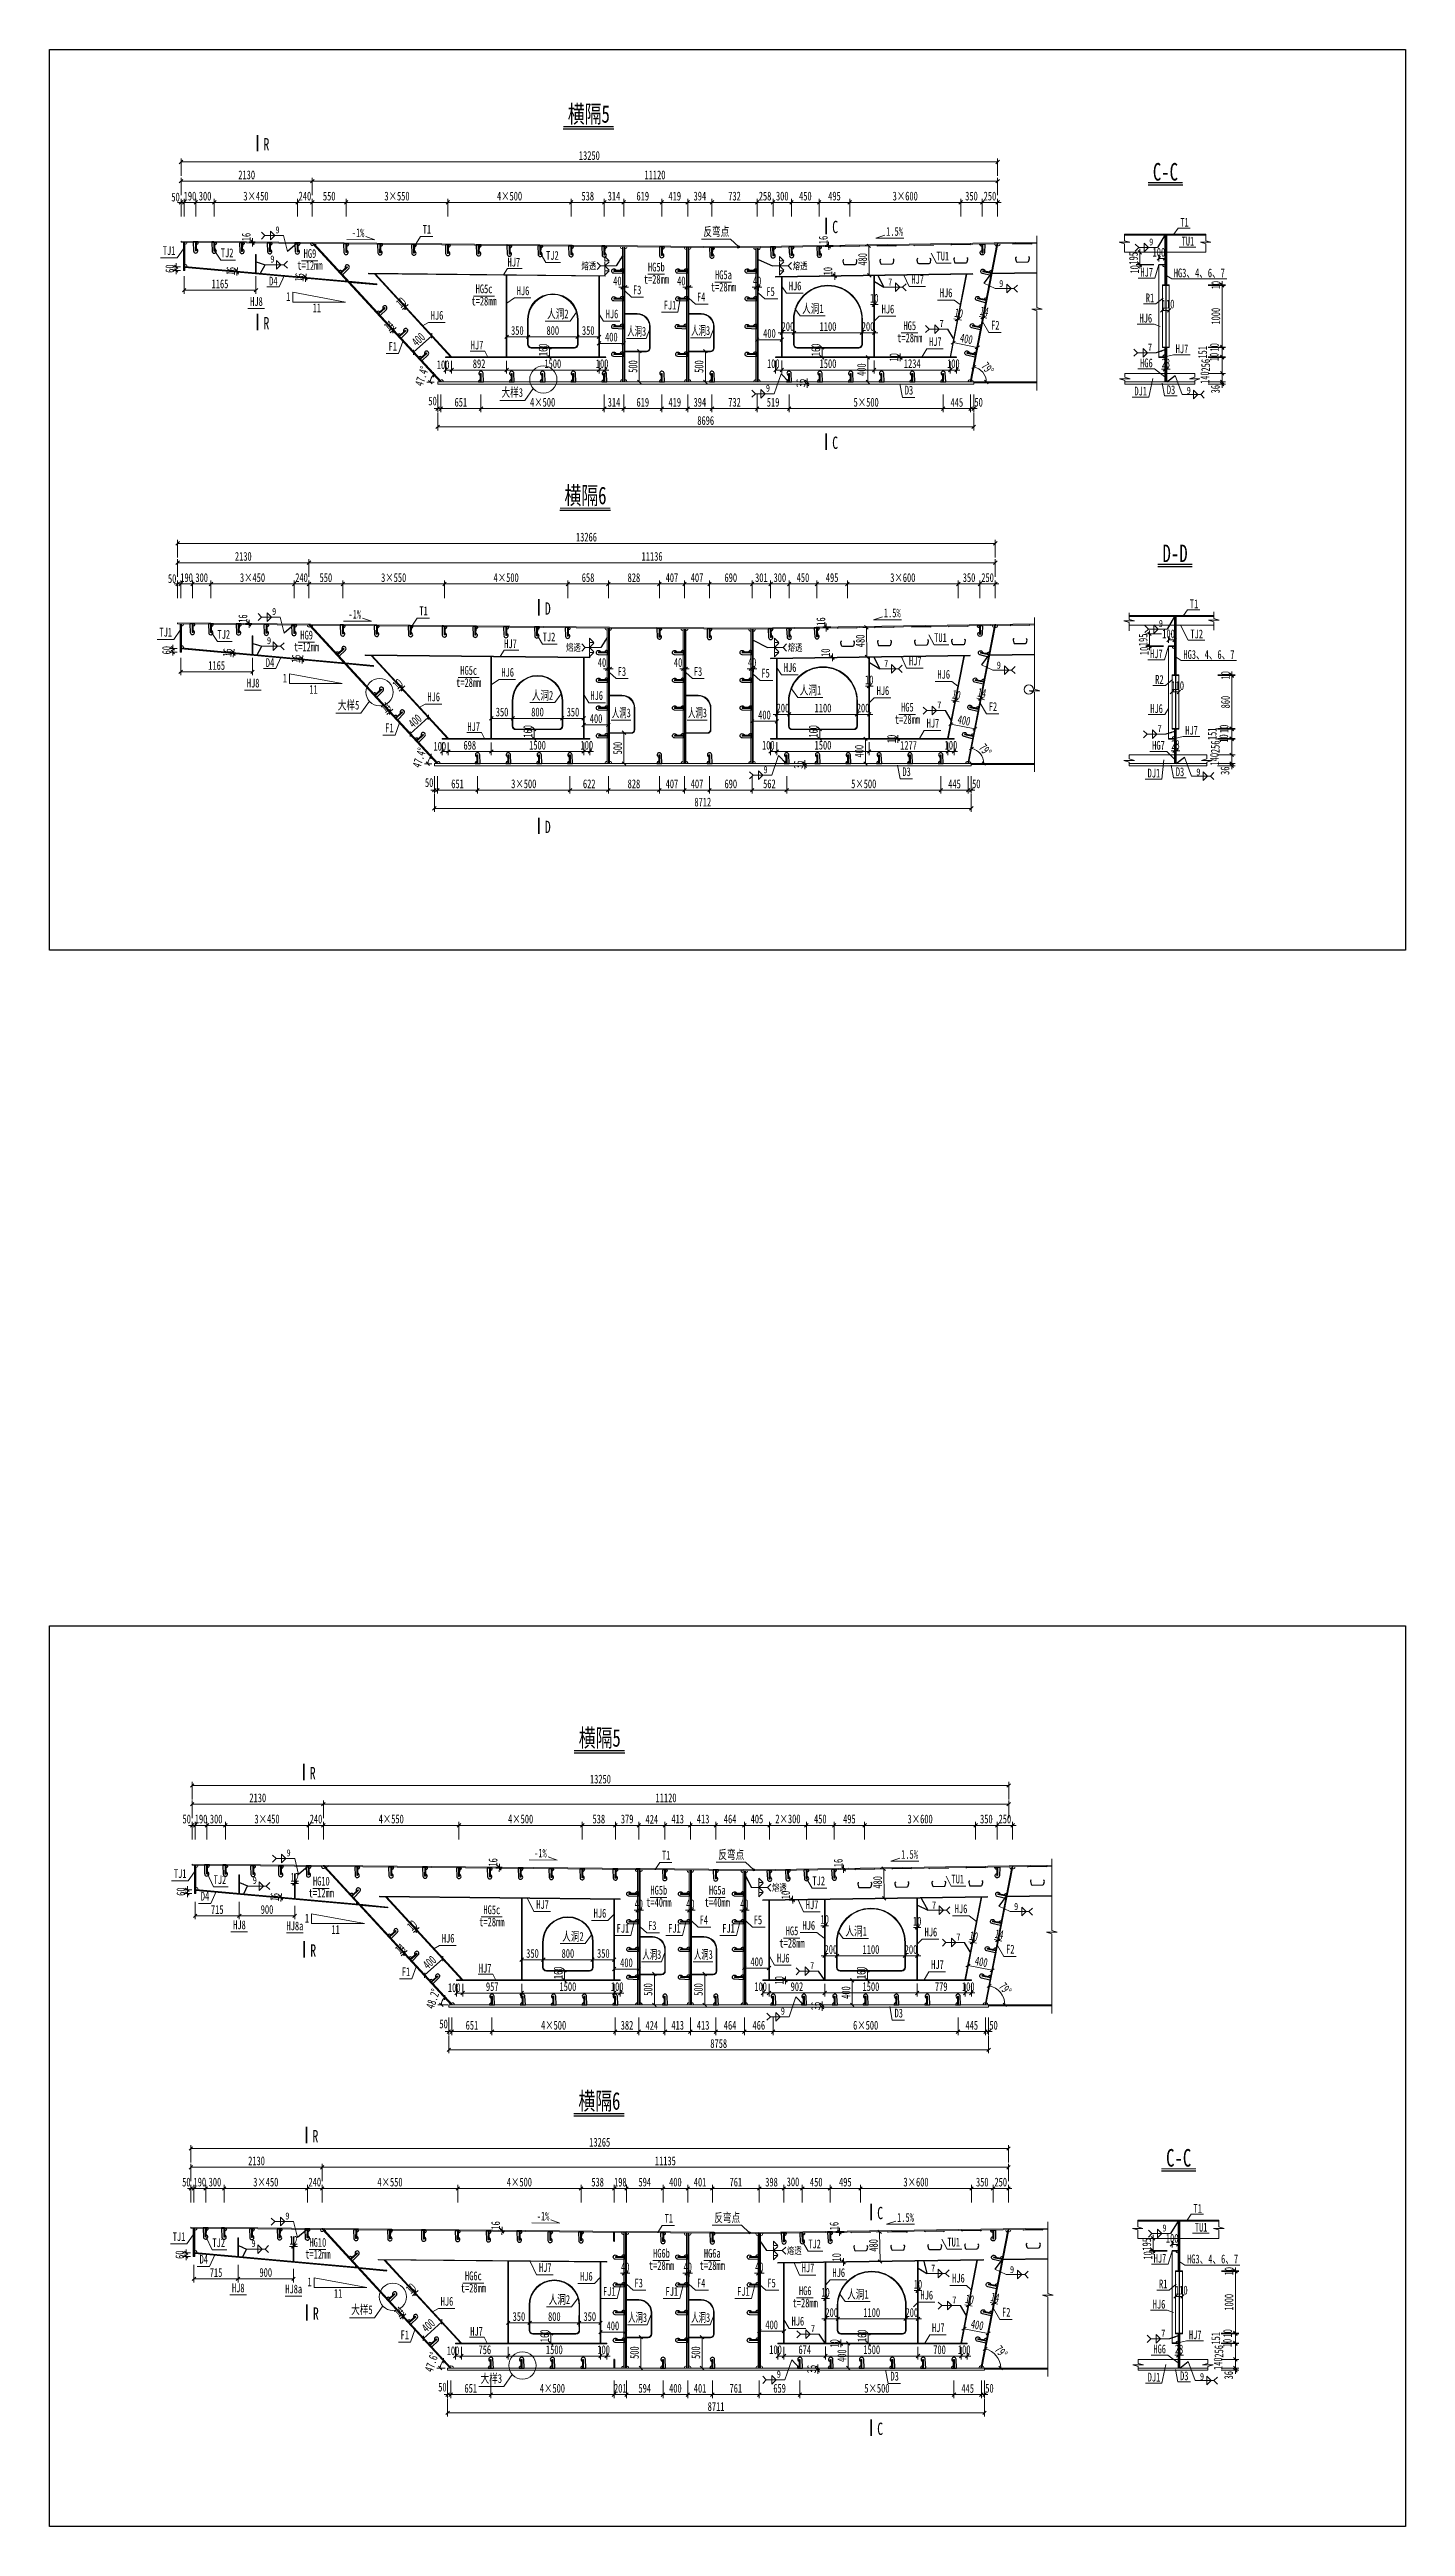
# Model space of a CAD drawing. Header units: millimetres. Extents: x -89049 to 410567, y -307459 to -100425.
# Drawn here: x 168567 to 190567, y -153251 to -113054 of the extents above; entities that cross this region are included whole.
import ezdxf
from ezdxf.enums import TextEntityAlignment as Align

# ---------------------------------------------------------------- set-up
doc = ezdxf.new("R2010")
doc.units = ezdxf.units.MM
doc.linetypes.add('DASHED', pattern=[0.75, 0.5, -0.25])
doc.layers.get('Defpoints').update_dxf_attribs({"color": 8})
for name, color, linetype, lineweight in [('Dim', 4, 'Continuous', 15), ('文字', 7, 'Continuous', 15), ('标注线及字体', 2, 'Continuous', 15), ('粗线', 3, 'Continuous', 35), ('细实线', 4, 'Continuous', 15), ('虚线', 7, 'DASHED', 13), ('钢板粗线', 1, 'Continuous', 25), ('钢板细线', 6, 'Continuous', 15)]:
    doc.layers.add(name, color=color, linetype=linetype, lineweight=lineweight)
doc.layers.add('Text', color=4, linetype='Continuous')
doc.styles.add('111', font='', dxfattribs={"width": 0.7})
doc.styles.add('BM_Dim', font='', dxfattribs={"width": 0.85})
doc.styles.add('SMEDI', font='', dxfattribs={"width": 0.75})
doc.styles.get("Standard").update_dxf_attribs({"font": ''})
doc.styles.get('111').set_extended_font_data('仿宋_GB2312')
doc.styles.get('BM_Dim').set_extended_font_data('仿宋_GB2312')
doc.styles.get('SMEDI').set_extended_font_data('仿宋_GB2312')
doc.styles.get('Standard').set_extended_font_data('仿宋_GB2312')
doc.dimstyles.new('200', dxfattribs={"dimscale": 0, "dimtxt": 2.5, "dimasz": 1, "dimexe": 1, "dimexo": 1, "dimgap": 0.6, "dimtad": 1, "dimdec": 0, "dimdsep": 46, "dimtxsty": '111', "dimblk": 'OBLIQUE', "dimcen": 0, "dimclrd": 4, "dimclre": 4, "dimclrt": 4, "dimadec": 1, "dimazin": 2, "dimtfac": 1, "dimtdec": 0, "dimtix": 1, "dimtmove": 2, "dimatfit": 3, "dimfxl": 4, "dimfxlon": 1, "dimtolj": 1, "dimlwd": -1, "dimlwe": -1, "dimarcsym": 0})
doc.dimstyles.new('MSteel_1.0_1.0', dxfattribs={"dimtxt": 3, "dimasz": 1.2, "dimexe": 1, "dimexo": 1, "dimgap": 1, "dimtad": 3, "dimtoh": 1, "dimdec": 0, "dimzin": 0, "dimdsep": 46, "dimtxsty": 'Standard', "dimblk": 'ARCHTICK', "dimcen": 0.09, "dimclrd": 3, "dimclre": 3, "dimadec": 0, "dimazin": 0, "dimtfac": 1, "dimtdec": 4, "dimtofl": 0, "dimtmove": 0, "dimatfit": 3, "dimfxl": 1, "dimtolj": 1, "dimtzin": 0, "dimarcsym": 0})

msp = doc.modelspace()

# ---------------------------------------------------------------- texts
at = {"layer": 'Text', "style": 'SMEDI', "width": 0.75}
for s, p in [('9', (172231, -115980.6)), ('9', (186408.1, -116176.2)), ('9', (172148.2, -116454.1)), ('7', (182172.6, -116826.7)), ('9', (183973.7, -116851.2)), ('7', (183007.8, -117498.9)), ('7', (186388.3, -117883.1)), ('9', (180189.1, -118548.7)), ('9', (187016.7, -118585.9)), ('9', (172176.7, -122172.5)), ('9', (172094, -122646)), ('9', (186564.3, -122368.1)), ('7', (182108, -123018.6)), ('9', (183935.1, -123043.1)), ('7', (182969.2, -123690.8)), ('7', (186544.5, -124075)), ('9', (180150.5, -124740.5)), ('9', (187172.9, -124777.8)), ('9', (172411.3, -142319.7)), ('9', (171863, -142765.5)), ('7', (182884.1, -143166.1)), ('9', (184215.9, -143189.6)), ('7', (183280, -143683.3)), ('7', (180906.8, -144148.2)), ('9', (180431.4, -144887)), ('9', (172391.7, -148211.5)), ('9', (171843.3, -148657.3)), ('9', (186623, -148407)), ('7', (182869.2, -149058.5)), ('9', (184149.4, -149082)), ('7', (183213.4, -149575.7)), ('7', (180919.5, -150040.6)), ('7', (186603.2, -150113.9)), ('9', (180364.8, -150779.5)), ('9', (187231.6, -150816.7))]:
    msp.add_text(s, height=114.3, dxfattribs=at).set_placement(p, align=Align.MIDDLE_LEFT)
at = {"layer": '文字', "style": 'BM_Dim', "width": 0.7}
for s, p in [('R', (172084.9, -114690.9)), ('C', (181313.2, -116033.5)), ('R', (172084.9, -117594.7)), ('C', (181313.2, -119535.4)), ('D', (176651, -122225.4)), ('D', (176651, -125769.5)), ('R', (172836.7, -141124.9)), ('R', (172844.4, -144003.3)), ('R', (172879.8, -147017.3)), ('C', (182043.1, -148264.4)), ('R', (172887.5, -149895.7)), ('C', (182043.1, -151766.2))]:
    msp.add_text(s, height=200, dxfattribs=at).set_placement(p, align=Align.CENTER)
for p in [(173572.1, -116141.6), (173517.8, -122333.5), (176530.1, -142436.3), (176573.2, -148328.7)]:
    msp.add_text('-1%', height=142.86, rotation=359.42629, dxfattribs=at).set_placement(p, align=Align.BOTTOM_CENTER)
at = {"layer": '文字', "style": 'BM_Dim'}
for s, height, width, p in [('T1', 142.86, 0.7, (174690, -116085.8)), ('反弯点', 142.86, 0.7, (179385.5, -116124.3)), ('1.5%', 142.86, 0.7, (182277.8, -116119.6)), ('T1', 142.86, 0.7, (186981.3, -115972.2)), ('TU1', 142.86, 0.7, (187036.7, -116278.7)), ('TJ1', 142.86, 0.7, (170506.1, -116431)), ('TJ2', 142.86, 0.7, (171448.2, -116467.8)), ('t=12mm', 142.86, 0.7, (172791.7, -116671.4)), ('HG9', 142.86, 0.7, (172791.7, -116478.6)), ('HJ7', 142.86, 0.7, (176100.1, -116618.8)), ('TJ2', 142.86, 0.7, (176725.3, -116508.8)), ('HG5b', 142.86, 0.7, (178412.7, -116698.3)), ('TU1', 142.86, 0.7, (183060.6, -116519.9)), ('D4', 142.86, 0.7, (172198.2, -116925.6)), ('HG5c', 142.86, 0.7, (175616, -117051.6)), ('HJ6', 142.86, 0.7, (176248.7, -117083)), ('F3', 142.86, 0.7, (178101.2, -117069)), ('t=28mm', 142.86, 0.7, (178412.7, -116896.7)), ('t=28mm', 142.86, 0.7, (179500.9, -117022.7)), ('HG5a', 142.86, 0.7, (179500.9, -116824.3)), ('F5', 142.86, 0.7, (180265.5, -117096.6)), ('HJ6', 142.86, 0.7, (180663.5, -117004.6)), ('HJ7', 142.86, 0.7, (182651.6, -116898)), ('HJ6', 142.86, 0.7, (183113.6, -117116.1)), ('HJ7', 142.86, 0.7, (186368.2, -116781.9)), ('HG3、4、6、7', 142.86, 0.7, (187222.1, -116793.7)), ('HJ8', 142.86, 0.7, (171924.3, -117257.1)), ('1', 142.9, 0.7, (172440.3, -117175.9)), ('11', 142.86, 0.7, (172903.9, -117361.1)), ('HJ6', 142.86, 0.7, (174854, -117481.2)), ('t=28mm', 142.86, 0.7, (175616, -117249.9)), ('人洞2', 142.86, 0.7, (176813.6, -117457.7)), ('HJ6', 142.86, 0.7, (177691.9, -117459.3)), ('FJ1', 142.86, 0.7, (178634.1, -117315.7)), ('F4', 142.86, 0.7, (179139.6, -117183.5)), ('人洞1', 142.86, 0.7, (180951.8, -117373.6)), ('HJ6', 142.86, 0.7, (182168.8, -117379.9)), ('HJ6', 142.86, 0.7, (186354, -117527.7)), ('R1', 142.86, 0.7, (186422.1, -117199)), ('人洞3', 142.86, 0.6, (178092.9, -117741.5)), ('人洞3', 142.86, 0.6, (179131.3, -117728.1)), ('t=28mm', 142.86, 0.7, (182524.3, -117847.9)), ('HG5', 142.86, 0.7, (182524.3, -117649.5)), ('HJ7', 142.86, 0.7, (182938.1, -117908.1)), ('F2', 142.86, 0.7, (183912.2, -117640.5)), ('F1', 142.86, 0.7, (174134.9, -117984.8)), ('HJ7', 142.86, 0.7, (175502.5, -117964.2)), ('HG6', 142.86, 0.7, (186363.6, -118254.2)), ('HJ7', 142.86, 0.7, (186940.1, -118024.1)), ('大样3', 142.86, 0.7, (176074, -118733.2)), ('D3', 142.86, 0.7, (182511.1, -118695.6)), ('DJ1', 142.86, 0.7, (186271.4, -118710.9)), ('D3', 142.86, 0.7, (186763.2, -118689.4)), ('T1', 142.86, 0.7, (174635.8, -122277.7)), ('1.5%', 142.86, 0.7, (182239.2, -122311.5)), ('T1', 142.86, 0.7, (187136.7, -122164.1)), ('TJ1', 142.86, 0.7, (170451.9, -122622.9)), ('TJ2', 142.86, 0.7, (171394, -122659.7)), ('HG9', 142.86, 0.7, (172737.4, -122670.5)), ('TJ2', 142.86, 0.7, (176671, -122700.6)), ('TU1', 142.86, 0.7, (183022, -122711.8)), ('TJ2', 142.86, 0.7, (187179.9, -122652.5)), ('D4', 142.86, 0.7, (172143.9, -123117.5)), ('t=12mm', 142.86, 0.7, (172737.4, -122863.3)), ('HJ7', 142.86, 0.7, (176045.8, -122810.7)), ('HJ7', 142.86, 0.7, (182613, -123089.9)), ('HJ7', 142.86, 0.7, (186524.4, -122973.8)), ('HG3、4、6、7', 142.86, 0.7, (187378.4, -122985.6)), ('HJ8', 142.86, 0.7, (171870, -123449)), ('1', 142.9, 0.7, (172386, -123367.8)), ('11', 142.86, 0.7, (172849.6, -123553)), ('t=28mm', 142.86, 0.7, (175367.3, -123441.8)), ('HG5c', 142.86, 0.7, (175367.3, -123243.5)), ('HJ6', 142.86, 0.7, (176000, -123274.9)), ('F3', 142.86, 0.7, (177853.3, -123260.9)), ('F3', 142.86, 0.7, (179088.2, -123260.9)), ('F5', 142.86, 0.7, (180184.4, -123288.5)), ('HJ6', 142.86, 0.7, (180582.4, -123196.5)), ('人洞1', 142.86, 0.7, (180913.3, -123565.5)), ('HJ6', 142.86, 0.7, (182087.7, -123571.8)), ('HJ6', 142.86, 0.7, (183075.1, -123308)), ('R2', 142.86, 0.7, (186574.5, -123390.9)), ('大样5', 142.86, 0.7, (173417.6, -123807.6)), ('HJ6', 142.86, 0.7, (174799.7, -123673.1)), ('人洞2', 142.86, 0.7, (176564.9, -123649.6)), ('HJ6', 142.86, 0.7, (177444, -123651.2)), ('人洞3', 142.86, 0.6, (177844.1, -123933.4)), ('人洞3', 142.86, 0.6, (179079, -123933.4)), ('HG5', 142.86, 0.7, (182485.7, -123841.4)), ('F2', 142.86, 0.7, (183873.6, -123832.4)), ('HJ6', 142.86, 0.7, (186528.4, -123863.3)), ('F1', 142.86, 0.7, (174080.6, -124176.7)), ('HJ7', 142.86, 0.7, (175448.3, -124156.1)), ('t=28mm', 142.86, 0.7, (182485.7, -124039.8)), ('HJ7', 142.86, 0.7, (182899.5, -124099.9)), ('HJ7', 142.86, 0.7, (187096.3, -124216)), ('HG7', 142.86, 0.7, (186559.7, -124459.6)), ('D3', 142.86, 0.7, (182472.5, -124887.5)), ('DJ1', 142.86, 0.7, (186485.4, -124910.5)), ('D3', 142.86, 0.7, (186909.1, -124888.9)), ('T1', 142.86, 0.7, (178571, -142471.8)), ('反弯点', 142.86, 0.7, (179627.7, -142462.7)), ('1.5%', 142.86, 0.7, (182520, -142458)), ('TJ1', 142.86, 0.7, (170686.5, -142770)), ('TJ2', 142.86, 0.7, (171330.6, -142868)), ('TU1', 142.86, 0.7, (183302.8, -142858.3)), ('D4', 142.86, 0.7, (171088.9, -143136.8)), ('t=12mm', 142.86, 0.7, (172976.3, -143085.3)), ('HG10', 142.86, 0.7, (172976.3, -142892.5)), ('HJ7', 142.86, 0.7, (176566.2, -143270.8)), ('t=40mm', 142.86, 0.7, (178452.2, -143237.7)), ('HG5b', 142.86, 0.7, (178452.2, -143039.4)), ('t=40mm', 142.86, 0.7, (179401.2, -143237.7)), ('HG5a', 142.86, 0.7, (179401.2, -143039.4)), ('HJ7', 142.86, 0.7, (180939, -143275.1)), ('TJ2', 142.86, 0.7, (181046.3, -142888)), ('HJ8', 142.86, 0.7, (171648.2, -143602.2)), ('HJ8a', 142.86, 0.7, (172547.8, -143619.2)), ('1', 142.9, 0.7, (172744.3, -143492.7)), ('11', 142.86, 0.7, (173207.9, -143677.9)), ('t=28mm', 142.86, 0.7, (175742.7, -143555.6)), ('HG5c', 142.86, 0.7, (175742.7, -143357.2)), ('HJ6', 142.86, 0.7, (177496.9, -143413.3)), ('FJ1', 142.86, 0.7, (177868.8, -143658)), ('F3', 142.86, 0.7, (178346.1, -143614.4)), ('FJ1', 142.86, 0.7, (178705.8, -143658)), ('F4', 142.86, 0.7, (179182.8, -143521.9)), ('FJ1', 142.86, 0.7, (179583, -143658)), ('F5', 142.86, 0.7, (180060.3, -143521.9)), ('HJ6', 142.86, 0.7, (180885.7, -143610.5)), ('人洞1', 142.86, 0.7, (181653.6, -143706)), ('HJ6', 142.86, 0.7, (183355.9, -143340.7)), ('HJ6', 142.86, 0.7, (175033.8, -143819.6)), ('人洞2', 142.86, 0.7, (177058.5, -143790.1)), ('人洞3', 142.86, 0.6, (178337.8, -144082.6)), ('人洞3', 142.86, 0.6, (179174.8, -144082.6)), ('t=28mm', 142.86, 0.7, (180613.1, -143898.4)), ('HG5', 142.86, 0.7, (180613.1, -143700)), ('HJ6', 142.86, 0.7, (182866.1, -143718.3)), ('F2', 142.86, 0.7, (184155.8, -143995.9)), ('F1', 142.86, 0.7, (174350.2, -144363.3)), ('HJ7', 142.86, 0.7, (175634.1, -144306.1)), ('HJ6', 142.86, 0.7, (180470.9, -144141.6)), ('HJ7', 142.86, 0.7, (182974, -144246.4)), ('D3', 142.86, 0.7, (182345.1, -145034)), ('T1', 142.86, 0.7, (178614.1, -148364.2)), ('反弯点', 142.86, 0.7, (179561.1, -148355.1)), ('1.5%', 142.86, 0.7, (182453.4, -148350.5)), ('T1', 142.86, 0.7, (187196.2, -148203)), ('TU1', 142.86, 0.7, (187251.7, -148509.5)), ('TJ1', 142.86, 0.7, (170666.8, -148661.8)), ('TJ2', 142.86, 0.7, (171310.9, -148759.8)), ('HG10', 142.86, 0.7, (172920.1, -148755.1)), ('TJ2', 142.86, 0.7, (180979.7, -148780.4)), ('TU1', 142.86, 0.7, (183236.3, -148750.7)), ('D4', 142.86, 0.7, (171069.3, -149028.6)), ('t=12mm', 142.86, 0.7, (172920.1, -148948)), ('HG6c', 142.86, 0.7, (175443, -149298)), ('HJ7', 142.86, 0.7, (176609.3, -149163.2)), ('HJ6', 142.86, 0.7, (177276.7, -149305.7)), ('t=28mm', 142.86, 0.7, (178495.3, -149130.2)), ('HG6b', 142.86, 0.7, (178495.3, -148931.8)), ('t=28mm', 142.86, 0.7, (179319.7, -149130.2)), ('HG6a', 142.86, 0.7, (179319.7, -148931.8)), ('HJ7', 142.86, 0.7, (180872.4, -149167.6)), ('HJ6', 142.86, 0.7, (181371.7, -149245.8)), ('HJ7', 142.86, 0.7, (186583.1, -149012.7)), ('HG3、4、6、7', 142.86, 0.7, (187437.1, -149024.5)), ('HJ8', 142.86, 0.7, (171628.5, -149494)), ('HJ8a', 142.86, 0.7, (172528.1, -149511)), ('1', 142.9, 0.7, (172785.7, -149398)), ('11', 142.86, 0.7, (173249.3, -149583.2)), ('HJ6', 142.86, 0.7, (175014.7, -149712)), ('t=28mm', 142.86, 0.7, (175443, -149496.4)), ('人洞2', 142.86, 0.7, (176838.3, -149682.5)), ('FJ1', 142.86, 0.7, (177648.5, -149550.4)), ('F3', 142.86, 0.7, (178125.8, -149414.3)), ('FJ1', 142.86, 0.7, (178663, -149550.4)), ('F4', 142.86, 0.7, (179140.3, -149414.3)), ('FJ1', 142.86, 0.7, (179824.2, -149550.4)), ('F5', 142.86, 0.7, (180281.5, -149414.3)), ('HG6', 142.86, 0.7, (180827.8, -149539.5)), ('人洞1', 142.86, 0.7, (181681.6, -149598.4)), ('HJ6', 142.86, 0.7, (182799.5, -149610.7)), ('HJ6', 142.86, 0.7, (183313.2, -149335.2)), ('R1', 142.86, 0.7, (186637, -149429.8)), ('大样5', 142.86, 0.7, (173634.4, -149848.5)), ('人洞3', 142.86, 0.6, (178107.5, -149975)), ('人洞3', 142.86, 0.6, (179132, -149975)), ('HJ6', 142.86, 0.7, (180708.2, -150034)), ('t=28mm', 142.86, 0.7, (180827.8, -149737.9)), ('F2', 142.86, 0.7, (184089.2, -149888.3)), ('HJ6', 142.86, 0.7, (186568.9, -149758.5)), ('F1', 142.86, 0.7, (174331.1, -150255.7)), ('HJ7', 142.86, 0.7, (175494.3, -150198.5)), ('HJ7', 142.86, 0.7, (182986.7, -150138.9)), ('HG6', 142.86, 0.7, (186578.5, -150485)), ('HJ7', 142.86, 0.7, (187155, -150255)), ('D3', 142.86, 0.7, (186978.1, -150920.2)), ('大样3', 142.86, 0.7, (175734.7, -150964)), ('D3', 142.86, 0.7, (182278.5, -150926.4)), ('DJ1', 142.86, 0.7, (186486.3, -150941.7))]:
    msp.add_text(s, height=height, dxfattribs=dict(at, width=width)).set_placement(p, align=Align.BOTTOM_CENTER)
at = {"layer": '标注线及字体', "style": '111', "width": 0.7}
for s, p in [('横隔5', (177316.9, -114094)), ('C-C', (186672, -115038)), ('横隔6', (177262.7, -120285.9)), ('D-D', (186828.3, -121229.9)), ('横隔5', (177494, -140448.5)), ('横隔6', (177487.9, -146340.9)), ('C-C', (186886.9, -147268.8))]:
    msp.add_text(s, height=285.71, dxfattribs=at).set_placement(p, align=Align.MIDDLE)

# ---------------------------------------------------------------- blocks, each defined once
blk = doc.blocks.new('_Oblique')
at = {"color": 0, "linetype": 'ByBlock', "lineweight": -2}
blk.add_line((-0.5, -0.5), (0.5, 0.5), dxfattribs=at)
blk = doc.blocks.new('*D693')
at = {"layer": 'Defpoints', "color": 0}
for p in [(186564, -116550), (186664, -116443), (186664, -116550)]:
    blk.add_point(p, dxfattribs=at)
at = {"layer": '细实线', "color": 4}
for p, q in [((186564, -116493), (186564, -116386)), ((186564, -116443), (186664, -116443)), ((186664, -116493), (186664, -116386))]:
    blk.add_line(p, q, dxfattribs=at)
at = {"layer": '细实线', "color": 4, "xscale": 57.14285714285715, "yscale": 57.14285714285715, "zscale": 57.14285714285715, "rotation": 180}
blk.add_blockref('_Oblique', (186564, -116443), dxfattribs=at)
at = {"layer": '细实线', "color": 4, "xscale": 57.14285714285715, "yscale": 57.14285714285715, "zscale": 57.14285714285715}
blk.add_blockref('_Oblique', (186664, -116443), dxfattribs=at)
at = {"layer": '细实线', "color": 4, "insert": (186566, -116345), "char_height": 142.9, "attachment_point": 5, "style": '111'}
blk.add_mtext('\\A1;100', dxfattribs=at)
blk = doc.blocks.new('*D694')
at = {"layer": 'Defpoints', "color": 0}
for p in [(187281, -118053), (187399, -118043), (187592, -118053)]:
    blk.add_point(p, dxfattribs=at)
at = {"layer": '细实线', "color": 4}
for p, q in [((187363, -118053), (187649, -118053)), ((187456, -118043), (187649, -118043)), ((187592, -118043), (187592, -117986)), ((187592, -118043), (187592, -118053)), ((187592, -118053), (187592, -118110))]:
    blk.add_line(p, q, dxfattribs=at)
at = {"layer": '细实线', "color": 4, "xscale": 57.14285714285715, "yscale": 57.14285714285715, "zscale": 57.14285714285715}
for p, rotation in [((187592, -118043), 270), ((187592, -118053), 90)]:
    blk.add_blockref('_Oblique', p, dxfattribs=dict(at, rotation=rotation))
at = {"layer": '细实线', "color": 4, "insert": (187463, -118043), "char_height": 142.9, "attachment_point": 5, "rotation": 90, "style": '111'}
blk.add_mtext('\\A1;10', dxfattribs=at)
blk = doc.blocks.new('*D695')
at = {"layer": 'Defpoints', "color": 0}
for p in [(187281, -118053), (187304, -118309), (187592, -118309)]:
    blk.add_point(p, dxfattribs=at)
at = {"layer": '细实线', "color": 4}
for p, q in [((187363, -118053), (187649, -118053)), ((187592, -118053), (187592, -118309)), ((187363, -118309), (187649, -118309))]:
    blk.add_line(p, q, dxfattribs=at)
at = {"layer": '细实线', "color": 4, "xscale": 57.14285714285715, "yscale": 57.14285714285715, "zscale": 57.14285714285715}
for p, rotation in [((187592, -118053), 90), ((187592, -118309), 270)]:
    blk.add_blockref('_Oblique', p, dxfattribs=dict(at, rotation=rotation))
at = {"layer": '细实线', "color": 4, "insert": (187325, -118178), "char_height": 142.9, "attachment_point": 5, "rotation": 90, "style": '111'}
blk.add_mtext('\\A1;256', dxfattribs=at)
blk = doc.blocks.new('*D696')
at = {"layer": 'Defpoints', "color": 0}
for p in [(187304, -118309), (187434, -118449), (187592, -118449)]:
    blk.add_point(p, dxfattribs=at)
at = {"layer": '细实线', "color": 4}
for p, q in [((187363, -118309), (187649, -118309)), ((187491, -118449), (187649, -118449)), ((187592, -118309), (187592, -118449))]:
    blk.add_line(p, q, dxfattribs=at)
at = {"layer": '细实线', "color": 4, "xscale": 57.14285714285715, "yscale": 57.14285714285715, "zscale": 57.14285714285715}
for p, rotation in [((187592, -118309), 90), ((187592, -118449), 270)]:
    blk.add_blockref('_Oblique', p, dxfattribs=dict(at, rotation=rotation))
at = {"layer": '细实线', "color": 4, "insert": (187312, -118379), "char_height": 142.9, "attachment_point": 5, "rotation": 90, "style": '111'}
blk.add_mtext('\\A1;140', dxfattribs=at)
blk = doc.blocks.new('*D697')
at = {"layer": 'Defpoints', "color": 0}
for p in [(187304, -118449), (187305, -118485), (187592, -118485)]:
    blk.add_point(p, dxfattribs=at)
at = {"layer": '细实线', "color": 4}
for p, q in [((187363, -118449), (187649, -118449)), ((187363, -118485), (187649, -118485)), ((187592, -118449), (187592, -118392)), ((187592, -118449), (187592, -118485)), ((187592, -118485), (187592, -118542))]:
    blk.add_line(p, q, dxfattribs=at)
at = {"layer": '细实线', "color": 4, "xscale": 57.14285714285715, "yscale": 57.14285714285715, "zscale": 57.14285714285715}
for p, rotation in [((187592, -118449), 270), ((187592, -118485), 90)]:
    blk.add_blockref('_Oblique', p, dxfattribs=dict(at, rotation=rotation))
at = {"layer": '细实线', "color": 4, "insert": (187483, -118566), "char_height": 142.9, "attachment_point": 5, "rotation": 90, "style": '111'}
blk.add_mtext('\\A1;36', dxfattribs=at)
blk = doc.blocks.new('*D698')
at = {"layer": 'Defpoints', "color": 0}
for p in [(186256, -116550), (186564, -116540), (186564, -116550)]:
    blk.add_point(p, dxfattribs=at)
at = {"layer": '细实线', "color": 4}
for p, q in [((186485, -116540), (186199, -116540)), ((186485, -116550), (186199, -116550)), ((186256, -116540), (186256, -116483)), ((186256, -116540), (186256, -116550)), ((186256, -116550), (186256, -116607))]:
    blk.add_line(p, q, dxfattribs=at)
at = {"layer": '细实线', "color": 4, "xscale": 57.14285714285715, "yscale": 57.14285714285715, "zscale": 57.14285714285715}
for p, rotation in [((186256, -116540), 270), ((186256, -116550), 90)]:
    blk.add_blockref('_Oblique', p, dxfattribs=dict(at, rotation=rotation))
at = {"layer": '细实线', "color": 4, "insert": (186172, -116622), "char_height": 142.9, "attachment_point": 5, "rotation": 90, "style": '111'}
blk.add_mtext('\\A1;10', dxfattribs=at)
blk = doc.blocks.new('*D699')
at = {"layer": 'Defpoints', "color": 0}
for p in [(186256, -116345), (186507, -116345), (186564, -116540)]:
    blk.add_point(p, dxfattribs=at)
at = {"layer": '细实线', "color": 4}
for p, q in [((186450, -116345), (186199, -116345)), ((186485, -116540), (186199, -116540)), ((186256, -116345), (186256, -116288)), ((186256, -116540), (186256, -116345)), ((186256, -116540), (186256, -116597))]:
    blk.add_line(p, q, dxfattribs=at)
at = {"layer": '细实线', "color": 4, "xscale": 57.14285714285715, "yscale": 57.14285714285715, "zscale": 57.14285714285715}
for p, rotation in [((186256, -116345), 270), ((186256, -116540), 90)]:
    blk.add_blockref('_Oblique', p, dxfattribs=dict(at, rotation=rotation))
at = {"layer": '细实线', "color": 4, "insert": (186154, -116443), "char_height": 142.9, "attachment_point": 5, "rotation": 90, "style": '111'}
blk.add_mtext('\\A1;195', dxfattribs=at)
blk = doc.blocks.new('*D700')
at = {"layer": 'Defpoints', "color": 0}
for p in [(186623, -117240), (186733, -117240), (186733, -117287)]:
    blk.add_point(p, dxfattribs=at)
at = {"layer": '细实线', "color": 4}
for p, q in [((186623, -117287), (186623, -117344)), ((186623, -117287), (186733, -117287)), ((186733, -117287), (186733, -117344))]:
    blk.add_line(p, q, dxfattribs=at)
at = {"layer": '细实线', "color": 4, "xscale": 57.14285714285715, "yscale": 57.14285714285715, "zscale": 57.14285714285715, "rotation": 180}
blk.add_blockref('_Oblique', (186623, -117287), dxfattribs=at)
at = {"layer": '细实线', "color": 4, "xscale": 57.14285714285715, "yscale": 57.14285714285715, "zscale": 57.14285714285715}
blk.add_blockref('_Oblique', (186733, -117287), dxfattribs=at)
at = {"layer": '细实线', "color": 4, "insert": (186716, -117185), "char_height": 142.9, "attachment_point": 5, "style": '111'}
blk.add_mtext('\\A1;110', dxfattribs=at)
blk = doc.blocks.new('*D701')
at = {"layer": 'Defpoints', "color": 0}
for p in [(187281, -118043), (187282, -117892), (187592, -117892)]:
    blk.add_point(p, dxfattribs=at)
at = {"layer": '细实线', "color": 4}
for p, q in [((187363, -117892), (187649, -117892)), ((187363, -118043), (187649, -118043)), ((187592, -118043), (187592, -117892))]:
    blk.add_line(p, q, dxfattribs=at)
at = {"layer": '细实线', "color": 4, "xscale": 57.14285714285715, "yscale": 57.14285714285715, "zscale": 57.14285714285715}
for p, rotation in [((187592, -117892), 90), ((187592, -118043), 270)]:
    blk.add_blockref('_Oblique', p, dxfattribs=dict(at, rotation=rotation))
at = {"layer": '细实线', "color": 4, "insert": (187275, -117968), "char_height": 142.9, "attachment_point": 5, "rotation": 90, "style": '111'}
blk.add_mtext('\\A1;151', dxfattribs=at)
blk = doc.blocks.new('*D702')
at = {"layer": 'Defpoints', "color": 0}
for p in [(187282, -117892), (187283, -117882), (187592, -117892)]:
    blk.add_point(p, dxfattribs=at)
at = {"layer": '细实线', "color": 4}
for p, q in [((187363, -117882), (187649, -117882)), ((187363, -117892), (187649, -117892)), ((187592, -117882), (187592, -117825)), ((187592, -117882), (187592, -117892)), ((187592, -117892), (187592, -117949))]:
    blk.add_line(p, q, dxfattribs=at)
at = {"layer": '细实线', "color": 4, "xscale": 57.14285714285715, "yscale": 57.14285714285715, "zscale": 57.14285714285715}
for p, rotation in [((187592, -117882), 270), ((187592, -117892), 90)]:
    blk.add_blockref('_Oblique', p, dxfattribs=dict(at, rotation=rotation))
at = {"layer": '细实线', "color": 4, "insert": (187467, -117886), "char_height": 142.9, "attachment_point": 5, "rotation": 90, "style": '111'}
blk.add_mtext('\\A1;10', dxfattribs=at)
blk = doc.blocks.new('*D703')
at = {"layer": 'Defpoints', "color": 0}
for p in [(187311, -116882), (187592, -116882), (187287, -117882)]:
    blk.add_point(p, dxfattribs=at)
at = {"layer": '细实线', "color": 4}
for p, q in [((187368, -116882), (187649, -116882)), ((187592, -117882), (187592, -116882)), ((187363, -117882), (187649, -117882))]:
    blk.add_line(p, q, dxfattribs=at)
at = {"layer": '细实线', "color": 4, "xscale": 57.14285714285715, "yscale": 57.14285714285715, "zscale": 57.14285714285715}
for p, rotation in [((187592, -116882), 90), ((187592, -117882), 270)]:
    blk.add_blockref('_Oblique', p, dxfattribs=dict(at, rotation=rotation))
at = {"layer": '细实线', "color": 4, "insert": (187489, -117382), "char_height": 142.9, "attachment_point": 5, "rotation": 90, "style": '111'}
blk.add_mtext('\\A1;1000', dxfattribs=at)
blk = doc.blocks.new('*D704')
at = {"layer": 'Defpoints', "color": 0}
for p in [(187309, -116872), (187311, -116882), (187592, -116872)]:
    blk.add_point(p, dxfattribs=at)
at = {"layer": '细实线', "color": 4}
for p, q in [((187366, -116872), (187649, -116872)), ((187368, -116882), (187649, -116882)), ((187592, -116872), (187592, -116815)), ((187592, -116882), (187592, -116872)), ((187592, -116882), (187592, -116939))]:
    blk.add_line(p, q, dxfattribs=at)
at = {"layer": '细实线', "color": 4, "xscale": 57.14285714285715, "yscale": 57.14285714285715, "zscale": 57.14285714285715}
for p, rotation in [((187592, -116872), 270), ((187592, -116882), 90)]:
    blk.add_blockref('_Oblique', p, dxfattribs=dict(at, rotation=rotation))
at = {"layer": '细实线', "color": 4, "insert": (187489, -116877), "char_height": 142.9, "attachment_point": 5, "rotation": 90, "style": '111'}
blk.add_mtext('\\A1;10', dxfattribs=at)
blk = doc.blocks.new('_ArchTick')
at = {"color": 0, "linetype": 'ByBlock', "const_width": 0.15}
blk.add_lwpolyline([(-0.5, -0.5), (0.5, 0.5)], dxfattribs=at)
blk = doc.blocks.new('角焊缝1')
at = {"layer": 'Dim'}
blk.add_line((-3101.17, 370.22), (-3106.48, 370.22), dxfattribs=at)
blk.add_lwpolyline([(-3107.48, 369.22), (-3106.48, 370.22), (-3107.48, 371.22)], dxfattribs=at)
blk.add_lwpolyline([(-3104.91, 371.45), (-3104.91, 368.99), (-3103.68, 370.22)], close=True, dxfattribs=at)
blk = doc.blocks.new('角焊缝2')
at = {"layer": 'Dim'}
blk.add_line((-3138.01, 370.22), (-3132.7, 370.22), dxfattribs=at)
blk.add_lwpolyline([(-3134.75, 371.45), (-3134.75, 368.99), (-3133.52, 370.22)], close=True, dxfattribs=at)
blk.add_lwpolyline([(-3131.7, 369.22), (-3132.7, 370.22), (-3131.7, 371.22)], dxfattribs=at)
blk = doc.blocks.new('*D705')
at = {"layer": 'Defpoints', "color": 0}
for p in [(186664, -118205), (186692, -118205), (186692, -118243)]:
    blk.add_point(p, dxfattribs=at)
at = {"layer": '细实线', "color": 4}
for p, q in [((186664, -118243), (186607, -118243)), ((186664, -118243), (186664, -118300)), ((186664, -118243), (186692, -118243)), ((186692, -118243), (186692, -118300)), ((186692, -118243), (186749, -118243))]:
    blk.add_line(p, q, dxfattribs=at)
at = {"layer": '细实线', "color": 4, "xscale": 57.14285714285715, "yscale": 57.14285714285715, "zscale": 57.14285714285715}
blk.add_blockref('_Oblique', (186664, -118243), dxfattribs=at)
at = {"layer": '细实线', "color": 4, "xscale": 57.14285714285715, "yscale": 57.14285714285715, "zscale": 57.14285714285715, "rotation": 180}
blk.add_blockref('_Oblique', (186692, -118243), dxfattribs=at)
at = {"layer": '细实线', "color": 4, "insert": (186678, -118141), "char_height": 142.9, "attachment_point": 5, "style": '111'}
blk.add_mtext('\\A1;28', dxfattribs=at)
blk = doc.blocks.new('*D708')
at = {"layer": 'Defpoints', "color": 0}
for p in [(186721, -122742), (186821, -122635), (186821, -122742)]:
    blk.add_point(p, dxfattribs=at)
at = {"layer": '细实线', "color": 4}
for p, q in [((186721, -122685), (186721, -122578)), ((186821, -122685), (186821, -122578)), ((186721, -122635), (186821, -122635))]:
    blk.add_line(p, q, dxfattribs=at)
at = {"layer": '细实线', "color": 4, "xscale": 57.14285714285715, "yscale": 57.14285714285715, "zscale": 57.14285714285715, "rotation": 180}
blk.add_blockref('_Oblique', (186721, -122635), dxfattribs=at)
at = {"layer": '细实线', "color": 4, "xscale": 57.14285714285715, "yscale": 57.14285714285715, "zscale": 57.14285714285715}
blk.add_blockref('_Oblique', (186821, -122635), dxfattribs=at)
at = {"layer": '细实线', "color": 4, "insert": (186723, -122537), "char_height": 142.9, "attachment_point": 5, "style": '111'}
blk.add_mtext('\\A1;100', dxfattribs=at)
blk = doc.blocks.new('*D709')
at = {"layer": 'Defpoints', "color": 0}
for p in [(187437, -124245), (187555, -124235), (187748, -124245)]:
    blk.add_point(p, dxfattribs=at)
at = {"layer": '细实线', "color": 4}
for p, q in [((187748, -124235), (187748, -124178)), ((187519, -124245), (187805, -124245)), ((187613, -124235), (187805, -124235)), ((187748, -124235), (187748, -124245)), ((187748, -124245), (187748, -124302))]:
    blk.add_line(p, q, dxfattribs=at)
at = {"layer": '细实线', "color": 4, "xscale": 57.14285714285715, "yscale": 57.14285714285715, "zscale": 57.14285714285715}
for p, rotation in [((187748, -124235), 270), ((187748, -124245), 90)]:
    blk.add_blockref('_Oblique', p, dxfattribs=dict(at, rotation=rotation))
at = {"layer": '细实线', "color": 4, "insert": (187619, -124235), "char_height": 142.9, "attachment_point": 5, "rotation": 90, "style": '111'}
blk.add_mtext('\\A1;10', dxfattribs=at)
blk = doc.blocks.new('*D710')
at = {"layer": 'Defpoints', "color": 0}
for p in [(187437, -124245), (187460, -124501), (187748, -124501)]:
    blk.add_point(p, dxfattribs=at)
at = {"layer": '细实线', "color": 4}
for p, q in [((187519, -124245), (187805, -124245)), ((187519, -124501), (187805, -124501)), ((187748, -124245), (187748, -124501))]:
    blk.add_line(p, q, dxfattribs=at)
at = {"layer": '细实线', "color": 4, "xscale": 57.14285714285715, "yscale": 57.14285714285715, "zscale": 57.14285714285715}
for p, rotation in [((187748, -124245), 90), ((187748, -124501), 270)]:
    blk.add_blockref('_Oblique', p, dxfattribs=dict(at, rotation=rotation))
at = {"layer": '细实线', "color": 4, "insert": (187482, -124370), "char_height": 142.9, "attachment_point": 5, "rotation": 90, "style": '111'}
blk.add_mtext('\\A1;256', dxfattribs=at)
blk = doc.blocks.new('*D711')
at = {"layer": 'Defpoints', "color": 0}
for p in [(187460, -124501), (187590, -124641), (187748, -124641)]:
    blk.add_point(p, dxfattribs=at)
at = {"layer": '细实线', "color": 4}
for p, q in [((187519, -124501), (187805, -124501)), ((187748, -124501), (187748, -124641)), ((187647, -124641), (187805, -124641))]:
    blk.add_line(p, q, dxfattribs=at)
at = {"layer": '细实线', "color": 4, "xscale": 57.14285714285715, "yscale": 57.14285714285715, "zscale": 57.14285714285715}
for p, rotation in [((187748, -124501), 90), ((187748, -124641), 270)]:
    blk.add_blockref('_Oblique', p, dxfattribs=dict(at, rotation=rotation))
at = {"layer": '细实线', "color": 4, "insert": (187468, -124571), "char_height": 142.9, "attachment_point": 5, "rotation": 90, "style": '111'}
blk.add_mtext('\\A1;140', dxfattribs=at)
blk = doc.blocks.new('*D712')
at = {"layer": 'Defpoints', "color": 0}
for p in [(187460, -124641), (187462, -124677), (187748, -124677)]:
    blk.add_point(p, dxfattribs=at)
at = {"layer": '细实线', "color": 4}
for p, q in [((187748, -124641), (187748, -124584)), ((187519, -124641), (187805, -124641)), ((187519, -124677), (187805, -124677)), ((187748, -124641), (187748, -124677)), ((187748, -124677), (187748, -124734))]:
    blk.add_line(p, q, dxfattribs=at)
at = {"layer": '细实线', "color": 4, "xscale": 57.14285714285715, "yscale": 57.14285714285715, "zscale": 57.14285714285715}
for p, rotation in [((187748, -124641), 270), ((187748, -124677), 90)]:
    blk.add_blockref('_Oblique', p, dxfattribs=dict(at, rotation=rotation))
at = {"layer": '细实线', "color": 4, "insert": (187639, -124758), "char_height": 142.9, "attachment_point": 5, "rotation": 90, "style": '111'}
blk.add_mtext('\\A1;36', dxfattribs=at)
blk = doc.blocks.new('*D713')
at = {"layer": 'Defpoints', "color": 0}
for p in [(186413, -122742), (186721, -122732), (186721, -122742)]:
    blk.add_point(p, dxfattribs=at)
at = {"layer": '细实线', "color": 4}
for p, q in [((186641, -122732), (186355, -122732)), ((186641, -122742), (186355, -122742)), ((186413, -122732), (186413, -122675)), ((186413, -122732), (186413, -122742)), ((186413, -122742), (186413, -122799))]:
    blk.add_line(p, q, dxfattribs=at)
at = {"layer": '细实线', "color": 4, "xscale": 57.14285714285715, "yscale": 57.14285714285715, "zscale": 57.14285714285715}
for p, rotation in [((186413, -122732), 270), ((186413, -122742), 90)]:
    blk.add_blockref('_Oblique', p, dxfattribs=dict(at, rotation=rotation))
at = {"layer": '细实线', "color": 4, "insert": (186328, -122814), "char_height": 142.9, "attachment_point": 5, "rotation": 90, "style": '111'}
blk.add_mtext('\\A1;10', dxfattribs=at)
blk = doc.blocks.new('*D714')
at = {"layer": 'Defpoints', "color": 0}
for p in [(186413, -122537), (186664, -122537), (186721, -122732)]:
    blk.add_point(p, dxfattribs=at)
at = {"layer": '细实线', "color": 4}
for p, q in [((186607, -122537), (186355, -122537)), ((186413, -122537), (186413, -122480)), ((186413, -122732), (186413, -122537)), ((186641, -122732), (186355, -122732)), ((186413, -122732), (186413, -122789))]:
    blk.add_line(p, q, dxfattribs=at)
at = {"layer": '细实线', "color": 4, "xscale": 57.14285714285715, "yscale": 57.14285714285715, "zscale": 57.14285714285715}
for p, rotation in [((186413, -122537), 270), ((186413, -122732), 90)]:
    blk.add_blockref('_Oblique', p, dxfattribs=dict(at, rotation=rotation))
at = {"layer": '细实线', "color": 4, "insert": (186310, -122634), "char_height": 142.9, "attachment_point": 5, "rotation": 90, "style": '111'}
blk.add_mtext('\\A1;195', dxfattribs=at)
blk = doc.blocks.new('*D715')
at = {"layer": 'Defpoints', "color": 0}
for p in [(186780, -123432), (186890, -123432), (186890, -123479)]:
    blk.add_point(p, dxfattribs=at)
at = {"layer": '细实线', "color": 4}
for p, q in [((186780, -123479), (186780, -123536)), ((186780, -123479), (186890, -123479)), ((186890, -123479), (186890, -123536))]:
    blk.add_line(p, q, dxfattribs=at)
at = {"layer": '细实线', "color": 4, "xscale": 57.14285714285715, "yscale": 57.14285714285715, "zscale": 57.14285714285715, "rotation": 180}
blk.add_blockref('_Oblique', (186780, -123479), dxfattribs=at)
at = {"layer": '细实线', "color": 4, "xscale": 57.14285714285715, "yscale": 57.14285714285715, "zscale": 57.14285714285715}
blk.add_blockref('_Oblique', (186890, -123479), dxfattribs=at)
at = {"layer": '细实线', "color": 4, "insert": (186872, -123377), "char_height": 142.9, "attachment_point": 5, "style": '111'}
blk.add_mtext('\\A1;110', dxfattribs=at)
blk = doc.blocks.new('*D716')
at = {"layer": 'Defpoints', "color": 0}
for p in [(187438, -124084), (187748, -124084), (187437, -124235)]:
    blk.add_point(p, dxfattribs=at)
at = {"layer": '细实线', "color": 4}
for p, q in [((187519, -124084), (187805, -124084)), ((187748, -124235), (187748, -124084)), ((187519, -124235), (187805, -124235))]:
    blk.add_line(p, q, dxfattribs=at)
at = {"layer": '细实线', "color": 4, "xscale": 57.14285714285715, "yscale": 57.14285714285715, "zscale": 57.14285714285715}
for p, rotation in [((187748, -124084), 90), ((187748, -124235), 270)]:
    blk.add_blockref('_Oblique', p, dxfattribs=dict(at, rotation=rotation))
at = {"layer": '细实线', "color": 4, "insert": (187431, -124159), "char_height": 142.9, "attachment_point": 5, "rotation": 90, "style": '111'}
blk.add_mtext('\\A1;151', dxfattribs=at)
blk = doc.blocks.new('*D717')
at = {"layer": 'Defpoints', "color": 0}
for p in [(187438, -124084), (187439, -124074), (187748, -124084)]:
    blk.add_point(p, dxfattribs=at)
at = {"layer": '细实线', "color": 4}
for p, q in [((187519, -124074), (187805, -124074)), ((187519, -124084), (187805, -124084)), ((187748, -124074), (187748, -124017)), ((187748, -124074), (187748, -124084)), ((187748, -124084), (187748, -124141))]:
    blk.add_line(p, q, dxfattribs=at)
at = {"layer": '细实线', "color": 4, "xscale": 57.14285714285715, "yscale": 57.14285714285715, "zscale": 57.14285714285715}
for p, rotation in [((187748, -124074), 270), ((187748, -124084), 90)]:
    blk.add_blockref('_Oblique', p, dxfattribs=dict(at, rotation=rotation))
at = {"layer": '细实线', "color": 4, "insert": (187624, -124078), "char_height": 142.9, "attachment_point": 5, "rotation": 90, "style": '111'}
blk.add_mtext('\\A1;10', dxfattribs=at)
blk = doc.blocks.new('*D718')
at = {"layer": 'Defpoints', "color": 0}
for p in [(187467, -123214), (187748, -123214), (187443, -124074)]:
    blk.add_point(p, dxfattribs=at)
at = {"layer": '细实线', "color": 4}
for p, q in [((187524, -123214), (187805, -123214)), ((187748, -124074), (187748, -123214)), ((187519, -124074), (187805, -124074))]:
    blk.add_line(p, q, dxfattribs=at)
at = {"layer": '细实线', "color": 4, "xscale": 57.14285714285715, "yscale": 57.14285714285715, "zscale": 57.14285714285715}
for p, rotation in [((187748, -123214), 90), ((187748, -124074), 270)]:
    blk.add_blockref('_Oblique', p, dxfattribs=dict(at, rotation=rotation))
at = {"layer": '细实线', "color": 4, "insert": (187646, -123644), "char_height": 142.9, "attachment_point": 5, "rotation": 90, "style": '111'}
blk.add_mtext('\\A1;860', dxfattribs=at)
blk = doc.blocks.new('*D719')
at = {"layer": 'Defpoints', "color": 0}
for p in [(187465, -123204), (187467, -123214), (187748, -123204)]:
    blk.add_point(p, dxfattribs=at)
at = {"layer": '细实线', "color": 4}
for p, q in [((187522, -123204), (187805, -123204)), ((187524, -123214), (187805, -123214)), ((187748, -123204), (187748, -123147)), ((187748, -123214), (187748, -123204)), ((187748, -123214), (187748, -123271))]:
    blk.add_line(p, q, dxfattribs=at)
at = {"layer": '细实线', "color": 4, "xscale": 57.14285714285715, "yscale": 57.14285714285715, "zscale": 57.14285714285715}
for p, rotation in [((187748, -123204), 270), ((187748, -123214), 90)]:
    blk.add_blockref('_Oblique', p, dxfattribs=dict(at, rotation=rotation))
at = {"layer": '细实线', "color": 4, "insert": (187646, -123209), "char_height": 142.9, "attachment_point": 5, "rotation": 90, "style": '111'}
blk.add_mtext('\\A1;10', dxfattribs=at)
blk = doc.blocks.new('*D720')
at = {"layer": 'Defpoints', "color": 0}
for p in [(186821, -124397), (186849, -124397), (186849, -124435)]:
    blk.add_point(p, dxfattribs=at)
at = {"layer": '细实线', "color": 4}
for p, q in [((186821, -124435), (186763, -124435)), ((186821, -124435), (186821, -124492)), ((186821, -124435), (186849, -124435)), ((186849, -124435), (186849, -124492)), ((186849, -124435), (186906, -124435))]:
    blk.add_line(p, q, dxfattribs=at)
at = {"layer": '细实线', "color": 4, "xscale": 57.14285714285715, "yscale": 57.14285714285715, "zscale": 57.14285714285715}
blk.add_blockref('_Oblique', (186821, -124435), dxfattribs=at)
at = {"layer": '细实线', "color": 4, "xscale": 57.14285714285715, "yscale": 57.14285714285715, "zscale": 57.14285714285715, "rotation": 180}
blk.add_blockref('_Oblique', (186849, -124435), dxfattribs=at)
at = {"layer": '细实线', "color": 4, "insert": (186835, -124333), "char_height": 142.9, "attachment_point": 5, "style": '111'}
blk.add_mtext('\\A1;28', dxfattribs=at)
blk = doc.blocks.new('*D1402')
at = {"layer": 'Defpoints', "color": 0, "transparency": 16777216}
for p in [(186879, -148674), (186779, -148781), (186879, -148781)]:
    blk.add_point(p, dxfattribs=at)
at = {"layer": '细实线', "color": 4, "transparency": 16777216}
for p, q in [((186779, -148724), (186779, -148617)), ((186779, -148674), (186879, -148674)), ((186879, -148724), (186879, -148617))]:
    blk.add_line(p, q, dxfattribs=at)
at = {"layer": '细实线', "color": 4, "transparency": 16777216, "xscale": 57.14285714285715, "yscale": 57.14285714285715, "zscale": 57.14285714285715, "rotation": 180}
blk.add_blockref('_Oblique', (186779, -148674), dxfattribs=at)
at = {"layer": '细实线', "color": 4, "transparency": 16777216, "xscale": 57.14285714285715, "yscale": 57.14285714285715, "zscale": 57.14285714285715}
blk.add_blockref('_Oblique', (186879, -148674), dxfattribs=at)
at = {"layer": '细实线', "color": 4, "transparency": 16777216, "insert": (186781, -148576), "char_height": 142.9, "attachment_point": 5, "style": '111'}
blk.add_mtext('\\A1;100', dxfattribs=at)
blk = doc.blocks.new('*D1403')
at = {"layer": 'Defpoints', "color": 0, "transparency": 16777216}
for p in [(187495, -150284), (187614, -150274), (187807, -150284)]:
    blk.add_point(p, dxfattribs=at)
at = {"layer": '细实线', "color": 4, "transparency": 16777216}
for p, q in [((187578, -150284), (187864, -150284)), ((187671, -150274), (187864, -150274)), ((187807, -150274), (187807, -150217)), ((187807, -150274), (187807, -150284)), ((187807, -150284), (187807, -150341))]:
    blk.add_line(p, q, dxfattribs=at)
at = {"layer": '细实线', "color": 4, "transparency": 16777216, "xscale": 57.14285714285715, "yscale": 57.14285714285715, "zscale": 57.14285714285715}
for p, rotation in [((187807, -150274), 270), ((187807, -150284), 90)]:
    blk.add_blockref('_Oblique', p, dxfattribs=dict(at, rotation=rotation))
at = {"layer": '细实线', "color": 4, "transparency": 16777216, "insert": (187677, -150274), "char_height": 142.9, "attachment_point": 5, "rotation": 90, "style": '111'}
blk.add_mtext('\\A1;10', dxfattribs=at)
blk = doc.blocks.new('*D1404')
at = {"layer": 'Defpoints', "color": 0, "transparency": 16777216}
for p in [(187495, -150284), (187518, -150540), (187807, -150540)]:
    blk.add_point(p, dxfattribs=at)
at = {"layer": '细实线', "color": 4, "transparency": 16777216}
for p, q in [((187578, -150284), (187864, -150284)), ((187807, -150284), (187807, -150540)), ((187578, -150540), (187864, -150540))]:
    blk.add_line(p, q, dxfattribs=at)
at = {"layer": '细实线', "color": 4, "transparency": 16777216, "xscale": 57.14285714285715, "yscale": 57.14285714285715, "zscale": 57.14285714285715}
for p, rotation in [((187807, -150284), 90), ((187807, -150540), 270)]:
    blk.add_blockref('_Oblique', p, dxfattribs=dict(at, rotation=rotation))
at = {"layer": '细实线', "color": 4, "transparency": 16777216, "insert": (187540, -150409), "char_height": 142.9, "attachment_point": 5, "rotation": 90, "style": '111'}
blk.add_mtext('\\A1;256', dxfattribs=at)
blk = doc.blocks.new('*D1405')
at = {"layer": 'Defpoints', "color": 0, "transparency": 16777216}
for p in [(187518, -150540), (187649, -150680), (187807, -150680)]:
    blk.add_point(p, dxfattribs=at)
at = {"layer": '细实线', "color": 4, "transparency": 16777216}
for p, q in [((187578, -150540), (187864, -150540)), ((187706, -150680), (187864, -150680)), ((187807, -150540), (187807, -150680))]:
    blk.add_line(p, q, dxfattribs=at)
at = {"layer": '细实线', "color": 4, "transparency": 16777216, "xscale": 57.14285714285715, "yscale": 57.14285714285715, "zscale": 57.14285714285715}
for p, rotation in [((187807, -150540), 90), ((187807, -150680), 270)]:
    blk.add_blockref('_Oblique', p, dxfattribs=dict(at, rotation=rotation))
at = {"layer": '细实线', "color": 4, "transparency": 16777216, "insert": (187527, -150610), "char_height": 142.9, "attachment_point": 5, "rotation": 90, "style": '111'}
blk.add_mtext('\\A1;140', dxfattribs=at)
blk = doc.blocks.new('*D1406')
at = {"layer": 'Defpoints', "color": 0, "transparency": 16777216}
for p in [(187518, -150680), (187520, -150716), (187807, -150716)]:
    blk.add_point(p, dxfattribs=at)
at = {"layer": '细实线', "color": 4, "transparency": 16777216}
for p, q in [((187578, -150680), (187864, -150680)), ((187578, -150716), (187864, -150716)), ((187807, -150680), (187807, -150623)), ((187807, -150680), (187807, -150716)), ((187807, -150716), (187807, -150773))]:
    blk.add_line(p, q, dxfattribs=at)
at = {"layer": '细实线', "color": 4, "transparency": 16777216, "xscale": 57.14285714285715, "yscale": 57.14285714285715, "zscale": 57.14285714285715}
for p, rotation in [((187807, -150680), 270), ((187807, -150716), 90)]:
    blk.add_blockref('_Oblique', p, dxfattribs=dict(at, rotation=rotation))
at = {"layer": '细实线', "color": 4, "transparency": 16777216, "insert": (187698, -150797), "char_height": 142.9, "attachment_point": 5, "rotation": 90, "style": '111'}
blk.add_mtext('\\A1;36', dxfattribs=at)
blk = doc.blocks.new('*D1407')
at = {"layer": 'Defpoints', "color": 0, "transparency": 16777216}
for p in [(186471, -148781), (186779, -148771), (186779, -148781)]:
    blk.add_point(p, dxfattribs=at)
at = {"layer": '细实线', "color": 4, "transparency": 16777216}
for p, q in [((186471, -148771), (186471, -148714)), ((186700, -148771), (186414, -148771)), ((186700, -148781), (186414, -148781)), ((186471, -148771), (186471, -148781)), ((186471, -148781), (186471, -148838))]:
    blk.add_line(p, q, dxfattribs=at)
at = {"layer": '细实线', "color": 4, "transparency": 16777216, "xscale": 57.14285714285715, "yscale": 57.14285714285715, "zscale": 57.14285714285715}
for p, rotation in [((186471, -148771), 270), ((186471, -148781), 90)]:
    blk.add_blockref('_Oblique', p, dxfattribs=dict(at, rotation=rotation))
at = {"layer": '细实线', "color": 4, "transparency": 16777216, "insert": (186387, -148853), "char_height": 142.9, "attachment_point": 5, "rotation": 90, "style": '111'}
blk.add_mtext('\\A1;10', dxfattribs=at)
blk = doc.blocks.new('*D1408')
at = {"layer": 'Defpoints', "color": 0, "transparency": 16777216}
for p in [(186471, -148576), (186722, -148576), (186779, -148771)]:
    blk.add_point(p, dxfattribs=at)
at = {"layer": '细实线', "color": 4, "transparency": 16777216}
for p, q in [((186665, -148576), (186414, -148576)), ((186471, -148576), (186471, -148519)), ((186471, -148771), (186471, -148576)), ((186700, -148771), (186414, -148771)), ((186471, -148771), (186471, -148828))]:
    blk.add_line(p, q, dxfattribs=at)
at = {"layer": '细实线', "color": 4, "transparency": 16777216, "xscale": 57.14285714285715, "yscale": 57.14285714285715, "zscale": 57.14285714285715}
for p, rotation in [((186471, -148576), 270), ((186471, -148771), 90)]:
    blk.add_blockref('_Oblique', p, dxfattribs=dict(at, rotation=rotation))
at = {"layer": '细实线', "color": 4, "transparency": 16777216, "insert": (186369, -148673), "char_height": 142.9, "attachment_point": 5, "rotation": 90, "style": '111'}
blk.add_mtext('\\A1;195', dxfattribs=at)
blk = doc.blocks.new('*D1409')
at = {"layer": 'Defpoints', "color": 0, "transparency": 16777216}
for p in [(186838, -149470), (186948, -149470), (186948, -149518)]:
    blk.add_point(p, dxfattribs=at)
at = {"layer": '细实线', "color": 4, "transparency": 16777216}
for p, q in [((186838, -149518), (186838, -149575)), ((186838, -149518), (186948, -149518)), ((186948, -149518), (186948, -149575))]:
    blk.add_line(p, q, dxfattribs=at)
at = {"layer": '细实线', "color": 4, "transparency": 16777216, "xscale": 57.14285714285715, "yscale": 57.14285714285715, "zscale": 57.14285714285715, "rotation": 180}
blk.add_blockref('_Oblique', (186838, -149518), dxfattribs=at)
at = {"layer": '细实线', "color": 4, "transparency": 16777216, "xscale": 57.14285714285715, "yscale": 57.14285714285715, "zscale": 57.14285714285715}
blk.add_blockref('_Oblique', (186948, -149518), dxfattribs=at)
at = {"layer": '细实线', "color": 4, "transparency": 16777216, "insert": (186931, -149416), "char_height": 142.9, "attachment_point": 5, "style": '111'}
blk.add_mtext('\\A1;110', dxfattribs=at)
blk = doc.blocks.new('*D1410')
at = {"layer": 'Defpoints', "color": 0, "transparency": 16777216}
for p in [(187495, -150274), (187497, -150123), (187807, -150123)]:
    blk.add_point(p, dxfattribs=at)
at = {"layer": '细实线', "color": 4, "transparency": 16777216}
for p, q in [((187578, -150123), (187864, -150123)), ((187578, -150274), (187864, -150274)), ((187807, -150274), (187807, -150123))]:
    blk.add_line(p, q, dxfattribs=at)
at = {"layer": '细实线', "color": 4, "transparency": 16777216, "xscale": 57.14285714285715, "yscale": 57.14285714285715, "zscale": 57.14285714285715}
for p, rotation in [((187807, -150123), 90), ((187807, -150274), 270)]:
    blk.add_blockref('_Oblique', p, dxfattribs=dict(at, rotation=rotation))
at = {"layer": '细实线', "color": 4, "transparency": 16777216, "insert": (187489, -150198), "char_height": 142.9, "attachment_point": 5, "rotation": 90, "style": '111'}
blk.add_mtext('\\A1;151', dxfattribs=at)
blk = doc.blocks.new('*D1411')
at = {"layer": 'Defpoints', "color": 0, "transparency": 16777216}
for p in [(187497, -150123), (187498, -150113), (187807, -150123)]:
    blk.add_point(p, dxfattribs=at)
at = {"layer": '细实线', "color": 4, "transparency": 16777216}
for p, q in [((187578, -150113), (187864, -150113)), ((187578, -150123), (187864, -150123)), ((187807, -150113), (187807, -150056)), ((187807, -150113), (187807, -150123)), ((187807, -150123), (187807, -150180))]:
    blk.add_line(p, q, dxfattribs=at)
at = {"layer": '细实线', "color": 4, "transparency": 16777216, "xscale": 57.14285714285715, "yscale": 57.14285714285715, "zscale": 57.14285714285715}
for p, rotation in [((187807, -150113), 270), ((187807, -150123), 90)]:
    blk.add_blockref('_Oblique', p, dxfattribs=dict(at, rotation=rotation))
at = {"layer": '细实线', "color": 4, "transparency": 16777216, "insert": (187682, -150117), "char_height": 142.9, "attachment_point": 5, "rotation": 90, "style": '111'}
blk.add_mtext('\\A1;10', dxfattribs=at)
blk = doc.blocks.new('*D1412')
at = {"layer": 'Defpoints', "color": 0, "transparency": 16777216}
for p in [(187526, -149113), (187807, -149113), (187501, -150113)]:
    blk.add_point(p, dxfattribs=at)
at = {"layer": '细实线', "color": 4, "transparency": 16777216}
for p, q in [((187583, -149113), (187864, -149113)), ((187807, -150113), (187807, -149113)), ((187578, -150113), (187864, -150113))]:
    blk.add_line(p, q, dxfattribs=at)
at = {"layer": '细实线', "color": 4, "transparency": 16777216, "xscale": 57.14285714285715, "yscale": 57.14285714285715, "zscale": 57.14285714285715}
for p, rotation in [((187807, -149113), 90), ((187807, -150113), 270)]:
    blk.add_blockref('_Oblique', p, dxfattribs=dict(at, rotation=rotation))
at = {"layer": '细实线', "color": 4, "transparency": 16777216, "insert": (187704, -149613), "char_height": 142.9, "attachment_point": 5, "rotation": 90, "style": '111'}
blk.add_mtext('\\A1;1000', dxfattribs=at)
blk = doc.blocks.new('*D1413')
at = {"layer": 'Defpoints', "color": 0, "transparency": 16777216}
for p in [(187524, -149103), (187526, -149113), (187807, -149103)]:
    blk.add_point(p, dxfattribs=at)
at = {"layer": '细实线', "color": 4, "transparency": 16777216}
for p, q in [((187581, -149103), (187864, -149103)), ((187583, -149113), (187864, -149113)), ((187807, -149103), (187807, -149046)), ((187807, -149113), (187807, -149103)), ((187807, -149113), (187807, -149170))]:
    blk.add_line(p, q, dxfattribs=at)
at = {"layer": '细实线', "color": 4, "transparency": 16777216, "xscale": 57.14285714285715, "yscale": 57.14285714285715, "zscale": 57.14285714285715}
for p, rotation in [((187807, -149103), 270), ((187807, -149113), 90)]:
    blk.add_blockref('_Oblique', p, dxfattribs=dict(at, rotation=rotation))
at = {"layer": '细实线', "color": 4, "transparency": 16777216, "insert": (187704, -149108), "char_height": 142.9, "attachment_point": 5, "rotation": 90, "style": '111'}
blk.add_mtext('\\A1;10', dxfattribs=at)
blk = doc.blocks.new('*D1414')
at = {"layer": 'Defpoints', "color": 0, "transparency": 16777216}
for p in [(186879, -150436), (186907, -150436), (186907, -150474)]:
    blk.add_point(p, dxfattribs=at)
at = {"layer": '细实线', "color": 4, "transparency": 16777216}
for p, q in [((186879, -150474), (186822, -150474)), ((186879, -150474), (186879, -150531)), ((186879, -150474), (186907, -150474)), ((186907, -150474), (186907, -150531)), ((186907, -150474), (186964, -150474))]:
    blk.add_line(p, q, dxfattribs=at)
at = {"layer": '细实线', "color": 4, "transparency": 16777216, "xscale": 57.14285714285715, "yscale": 57.14285714285715, "zscale": 57.14285714285715}
blk.add_blockref('_Oblique', (186879, -150474), dxfattribs=at)
at = {"layer": '细实线', "color": 4, "transparency": 16777216, "xscale": 57.14285714285715, "yscale": 57.14285714285715, "zscale": 57.14285714285715, "rotation": 180}
blk.add_blockref('_Oblique', (186907, -150474), dxfattribs=at)
at = {"layer": '细实线', "color": 4, "transparency": 16777216, "insert": (186893, -150372), "char_height": 142.9, "attachment_point": 5, "style": '111'}
blk.add_mtext('\\A1;28', dxfattribs=at)
blk = doc.blocks.new('*D1784')
at = {"layer": 'Defpoints', "color": 0, "transparency": 16777216}
for p in [(175982, -118049), (177482, -118049), (175982, -118255)]:
    blk.add_point(p, dxfattribs=at)
at = {"layer": '细实线', "color": 4, "transparency": 16777216}
for p, q in [((175982, -118106), (175982, -118312)), ((177482, -118106), (177482, -118312)), ((177482, -118255), (175982, -118255))]:
    blk.add_line(p, q, dxfattribs=at)
at = {"layer": '细实线', "color": 4, "transparency": 16777216, "xscale": 57.14285714285715, "yscale": 57.14285714285715, "zscale": 57.14285714285715, "rotation": 180}
blk.add_blockref('_Oblique', (175982, -118255), dxfattribs=at)
at = {"layer": '细实线', "color": 4, "transparency": 16777216, "xscale": 57.14285714285715, "yscale": 57.14285714285715, "zscale": 57.14285714285715}
blk.add_blockref('_Oblique', (177482, -118255), dxfattribs=at)
at = {"layer": '细实线', "color": 4, "transparency": 16777216, "insert": (176732, -118153), "char_height": 142.9, "attachment_point": 5, "style": '111'}
blk.add_mtext('\\A1;1500', dxfattribs=at)
blk = doc.blocks.new('*D1787')
at = {"layer": 'Defpoints', "color": 0, "transparency": 16777216}
for p in [(176332, -117549), (176332, -117716), (177132, -117542)]:
    blk.add_point(p, dxfattribs=at)
at = {"layer": '细实线', "color": 4, "transparency": 16777216}
for p, q in [((176332, -117606), (176332, -117773)), ((177132, -117716), (176332, -117716)), ((177132, -117599), (177132, -117773))]:
    blk.add_line(p, q, dxfattribs=at)
at = {"layer": '细实线', "color": 4, "transparency": 16777216, "xscale": 57.14285714285715, "yscale": 57.14285714285715, "zscale": 57.14285714285715, "rotation": 180}
blk.add_blockref('_Oblique', (176332, -117716), dxfattribs=at)
at = {"layer": '细实线', "color": 4, "transparency": 16777216, "xscale": 57.14285714285715, "yscale": 57.14285714285715, "zscale": 57.14285714285715}
blk.add_blockref('_Oblique', (177132, -117716), dxfattribs=at)
at = {"layer": '细实线', "color": 4, "transparency": 16777216, "insert": (176732, -117614), "char_height": 142.9, "attachment_point": 5, "style": '111'}
blk.add_mtext('\\A1;800', dxfattribs=at)
blk = doc.blocks.new('*D1789')
at = {"layer": 'Defpoints', "color": 0, "transparency": 16777216}
for p in [(177482, -117560), (177882, -117593), (177482, -117823)]:
    blk.add_point(p, dxfattribs=at)
at = {"layer": '细实线', "color": 4, "transparency": 16777216}
for p, q in [((177482, -117618), (177482, -117880)), ((177882, -117650), (177882, -117880)), ((177882, -117823), (177482, -117823))]:
    blk.add_line(p, q, dxfattribs=at)
at = {"layer": '细实线', "color": 4, "transparency": 16777216, "xscale": 57.14285714285715, "yscale": 57.14285714285715, "zscale": 57.14285714285715, "rotation": 180}
blk.add_blockref('_Oblique', (177482, -117823), dxfattribs=at)
at = {"layer": '细实线', "color": 4, "transparency": 16777216, "xscale": 57.14285714285715, "yscale": 57.14285714285715, "zscale": 57.14285714285715}
blk.add_blockref('_Oblique', (177882, -117823), dxfattribs=at)
at = {"layer": '细实线', "color": 4, "transparency": 16777216, "insert": (177682, -117721), "char_height": 142.9, "attachment_point": 5, "style": '111'}
blk.add_mtext('\\A1;400', dxfattribs=at)
blk = doc.blocks.new('*D1769')
at = {"layer": 'Defpoints', "color": 0, "transparency": 16777216}
for p in [(172830, -115191), (170700, -116175), (172830, -116185)]:
    blk.add_point(p, dxfattribs=at)
at = {"layer": '细实线', "color": 4, "transparency": 16777216}
for p, q in [((170700, -115419), (170700, -115134)), ((170700, -115191), (172830, -115191)), ((172830, -115419), (172830, -115134))]:
    blk.add_line(p, q, dxfattribs=at)
at = {"layer": '细实线', "color": 4, "transparency": 16777216, "xscale": 57.14285714285715, "yscale": 57.14285714285715, "zscale": 57.14285714285715, "rotation": 180}
blk.add_blockref('_Oblique', (170700, -115191), dxfattribs=at)
at = {"layer": '细实线', "color": 4, "transparency": 16777216, "xscale": 57.14285714285715, "yscale": 57.14285714285715, "zscale": 57.14285714285715}
blk.add_blockref('_Oblique', (172830, -115191), dxfattribs=at)
at = {"layer": '细实线', "color": 4, "transparency": 16777216, "insert": (171765, -115089), "char_height": 142.9, "attachment_point": 5, "style": '111'}
blk.add_mtext('\\A1;2130', dxfattribs=at)
blk = doc.blocks.new('*D1770')
at = {"layer": 'Defpoints', "color": 0, "transparency": 16777216}
for p in [(183950, -115191), (172830, -116185), (183950, -116192)]:
    blk.add_point(p, dxfattribs=at)
at = {"layer": '细实线', "color": 4, "transparency": 16777216}
for p, q in [((172830, -115419), (172830, -115134)), ((172830, -115191), (183950, -115191)), ((183950, -115419), (183950, -115134))]:
    blk.add_line(p, q, dxfattribs=at)
at = {"layer": '细实线', "color": 4, "transparency": 16777216, "xscale": 57.14285714285715, "yscale": 57.14285714285715, "zscale": 57.14285714285715, "rotation": 180}
blk.add_blockref('_Oblique', (172830, -115191), dxfattribs=at)
at = {"layer": '细实线', "color": 4, "transparency": 16777216, "xscale": 57.14285714285715, "yscale": 57.14285714285715, "zscale": 57.14285714285715}
blk.add_blockref('_Oblique', (183950, -115191), dxfattribs=at)
at = {"layer": '细实线', "color": 4, "transparency": 16777216, "insert": (178390, -115089), "char_height": 142.9, "attachment_point": 5, "style": '111'}
blk.add_mtext('\\A1;11120', dxfattribs=at)
blk = doc.blocks.new('*D1771')
at = {"layer": 'Defpoints', "color": 0, "transparency": 16777216}
for p in [(177882, -118449), (178502, -118449), (177882, -118881)]:
    blk.add_point(p, dxfattribs=at)
at = {"layer": '细实线', "color": 4, "transparency": 16777216}
for p, q in [((177882, -118653), (177882, -118939)), ((178502, -118881), (177882, -118881)), ((178502, -118653), (178502, -118939))]:
    blk.add_line(p, q, dxfattribs=at)
at = {"layer": '细实线', "color": 4, "transparency": 16777216, "xscale": 57.14285714285715, "yscale": 57.14285714285715, "zscale": 57.14285714285715, "rotation": 180}
blk.add_blockref('_Oblique', (177882, -118881), dxfattribs=at)
at = {"layer": '细实线', "color": 4, "transparency": 16777216, "xscale": 57.14285714285715, "yscale": 57.14285714285715, "zscale": 57.14285714285715}
blk.add_blockref('_Oblique', (178502, -118881), dxfattribs=at)
at = {"layer": '细实线', "color": 4, "transparency": 16777216, "insert": (178192, -118779), "char_height": 142.9, "attachment_point": 5, "style": '111'}
blk.add_mtext('\\A1;619', dxfattribs=at)
blk = doc.blocks.new('*D1772')
at = {"layer": 'Defpoints', "color": 0, "transparency": 16777216}
for p in [(174865, -118452), (183561, -118485), (174865, -119178)]:
    blk.add_point(p, dxfattribs=at)
at = {"layer": '细实线', "color": 4, "transparency": 16777216}
for p, q in [((174865, -118949), (174865, -119235)), ((183561, -118949), (183561, -119235)), ((183561, -119178), (174865, -119178))]:
    blk.add_line(p, q, dxfattribs=at)
at = {"layer": '细实线', "color": 4, "transparency": 16777216, "xscale": 57.14285714285715, "yscale": 57.14285714285715, "zscale": 57.14285714285715, "rotation": 180}
blk.add_blockref('_Oblique', (174865, -119178), dxfattribs=at)
at = {"layer": '细实线', "color": 4, "transparency": 16777216, "xscale": 57.14285714285715, "yscale": 57.14285714285715, "zscale": 57.14285714285715}
blk.add_blockref('_Oblique', (183561, -119178), dxfattribs=at)
at = {"layer": '细实线', "color": 4, "transparency": 16777216, "insert": (179213, -119075), "char_height": 142.9, "attachment_point": 5, "style": '111'}
blk.add_mtext('\\A1;8696', dxfattribs=at)
blk = doc.blocks.new('*D1773')
at = {"layer": 'Defpoints', "color": 0, "transparency": 16777216}
for p in [(174990, -118049), (175090, -118049), (174990, -118255)]:
    blk.add_point(p, dxfattribs=at)
at = {"layer": '细实线', "color": 4, "transparency": 16777216}
for p, q in [((174990, -118106), (174990, -118312)), ((175090, -118106), (175090, -118312)), ((175090, -118255), (174990, -118255))]:
    blk.add_line(p, q, dxfattribs=at)
at = {"layer": '细实线', "color": 4, "transparency": 16777216, "xscale": 57.14285714285715, "yscale": 57.14285714285715, "zscale": 57.14285714285715, "rotation": 180}
blk.add_blockref('_Oblique', (174990, -118255), dxfattribs=at)
at = {"layer": '细实线', "color": 4, "transparency": 16777216, "xscale": 57.14285714285715, "yscale": 57.14285714285715, "zscale": 57.14285714285715}
blk.add_blockref('_Oblique', (175090, -118255), dxfattribs=at)
at = {"layer": '细实线', "color": 4, "transparency": 16777216, "insert": (174952, -118170), "char_height": 142.9, "attachment_point": 5, "style": '111'}
blk.add_mtext('\\A1;100', dxfattribs=at)
blk = doc.blocks.new('*D1774')
at = {"layer": 'Defpoints', "color": 0, "transparency": 16777216}
for p in [(170622, -116640), (170750, -116580), (170750, -116640)]:
    blk.add_point(p, dxfattribs=at)
at = {"layer": '细实线', "color": 4, "transparency": 16777216}
for p, q in [((170622, -116580), (170622, -116523)), ((170692, -116580), (170565, -116580)), ((170692, -116640), (170565, -116640)), ((170622, -116580), (170622, -116640)), ((170622, -116640), (170622, -116698))]:
    blk.add_line(p, q, dxfattribs=at)
at = {"layer": '细实线', "color": 4, "transparency": 16777216, "xscale": 57.14285714285715, "yscale": 57.14285714285715, "zscale": 57.14285714285715}
for p, rotation in [((170622, -116580), 270), ((170622, -116640), 90)]:
    blk.add_blockref('_Oblique', p, dxfattribs=dict(at, rotation=rotation))
at = {"layer": '细实线', "color": 4, "transparency": 16777216, "insert": (170520, -116610), "char_height": 142.9, "attachment_point": 5, "rotation": 90, "style": '111'}
blk.add_mtext('\\A1;60', dxfattribs=at)
blk = doc.blocks.new('*D1775')
at = {"layer": 'Defpoints', "color": 0, "transparency": 16777216}
for p in [(177568, -118449), (177882, -118449), (177568, -118881)]:
    blk.add_point(p, dxfattribs=at)
at = {"layer": '细实线', "color": 4, "transparency": 16777216}
for p, q in [((177568, -118653), (177568, -118939)), ((177882, -118881), (177568, -118881)), ((177882, -118653), (177882, -118939))]:
    blk.add_line(p, q, dxfattribs=at)
at = {"layer": '细实线', "color": 4, "transparency": 16777216, "xscale": 57.14285714285715, "yscale": 57.14285714285715, "zscale": 57.14285714285715, "rotation": 180}
blk.add_blockref('_Oblique', (177568, -118881), dxfattribs=at)
at = {"layer": '细实线', "color": 4, "transparency": 16777216, "xscale": 57.14285714285715, "yscale": 57.14285714285715, "zscale": 57.14285714285715}
blk.add_blockref('_Oblique', (177882, -118881), dxfattribs=at)
at = {"layer": '细实线', "color": 4, "transparency": 16777216, "insert": (177725, -118779), "char_height": 142.9, "attachment_point": 5, "style": '111'}
blk.add_mtext('\\A1;314', dxfattribs=at)
blk = doc.blocks.new('*D1776')
at = {"layer": 'Defpoints', "color": 0, "transparency": 16777216}
for p in [(171860, -116192), (171961, -116177), (171961, -116193)]:
    blk.add_point(p, dxfattribs=at)
at = {"layer": '细实线', "color": 4, "transparency": 16777216}
for p, q in [((171860, -116176), (171860, -116118)), ((171904, -116176), (171803, -116175)), ((171904, -116192), (171803, -116191)), ((171860, -116192), (171859, -116249)), ((171860, -116176), (171860, -116192))]:
    blk.add_line(p, q, dxfattribs=at)
at = {"layer": '细实线', "color": 4, "transparency": 16777216, "xscale": 57.1428571428572, "yscale": 57.1428571428572, "zscale": 57.1428571428572}
for p, rotation in [((171860, -116176), 269.4262908392901), ((171860, -116192), 89.42629083929008)]:
    blk.add_blockref('_Oblique', p, dxfattribs=dict(at, rotation=rotation))
at = {"layer": '细实线', "color": 4, "transparency": 16777216, "insert": (171758, -116097), "char_height": 142.9, "attachment_point": 5, "rotation": 89.4263, "style": '111'}
blk.add_mtext('\\A1;16', dxfattribs=at)
blk = doc.blocks.new('14-160加劲 有过焊孔')
at = {"layer": 'Defpoints'}
blk.add_line((38609, 31489), (38609, 31629), dxfattribs=at)
at = {"layer": '钢板粗线', "color": 7}
for p, q in [((38568, 31489), (38650, 31489)), ((38603, 31489), (38603, 31629)), ((38603, 31629), (38615, 31629)), ((38615, 31489), (38615, 31629)), ((38650, 31489), (38644, 31631))]:
    blk.add_line(p, q, dxfattribs=at)
for centre, start, end in [((38603, 31489), 90, 180), ((38609, 31629), 2.441, 260.1291)]:
    blk.add_arc(centre, 35, start, end, dxfattribs=at)
blk = doc.blocks.new('*D1777')
at = {"layer": 'Defpoints', "color": 0, "transparency": 16777216}
for p in [(174147, -117605), (174148, -117627), (174158, -117617)]:
    blk.add_point(p, dxfattribs=at)
at = {"layer": '细实线', "color": 4, "transparency": 16777216}
for p, q in [((174137, -117615), (174095, -117653)), ((174137, -117615), (174098, -117573)), ((174147, -117605), (174109, -117563)), ((174137, -117615), (174147, -117605)), ((174147, -117605), (174190, -117567))]:
    blk.add_line(p, q, dxfattribs=at)
at = {"layer": '细实线', "color": 4, "transparency": 16777216, "xscale": 57.14285714285715, "yscale": 57.14285714285715, "zscale": 57.14285714285715}
for p, rotation in [((174137, -117615), 42.30941180379739), ((174147, -117605), 222.3094118037974)]:
    blk.add_blockref('_Oblique', p, dxfattribs=dict(at, rotation=rotation))
at = {"layer": '细实线', "color": 4, "transparency": 16777216, "insert": (174074, -117536), "char_height": 142.9, "attachment_point": 5, "rotation": 42.3094, "style": '111'}
blk.add_mtext('\\A1;14', dxfattribs=at)
blk = doc.blocks.new('*D1778')
at = {"layer": 'Defpoints', "color": 0, "transparency": 16777216}
for p in [(174342, -117230), (174353, -117256), (174360, -117250)]:
    blk.add_point(p, dxfattribs=at)
at = {"layer": '细实线', "color": 4, "transparency": 16777216}
for p, q in [((174335, -117237), (174293, -117275)), ((174335, -117237), (174297, -117194)), ((174342, -117230), (174304, -117188)), ((174335, -117237), (174342, -117230)), ((174342, -117230), (174385, -117191))]:
    blk.add_line(p, q, dxfattribs=at)
at = {"layer": '细实线', "color": 4, "transparency": 16777216, "xscale": 57.14285714285715, "yscale": 57.14285714285715, "zscale": 57.14285714285715}
for p, rotation in [((174335, -117237), 42.31909851144874), ((174342, -117230), 222.3190985114487)]:
    blk.add_blockref('_Oblique', p, dxfattribs=dict(at, rotation=rotation))
at = {"layer": '细实线', "color": 4, "transparency": 16777216, "insert": (174270, -117158), "char_height": 142.9, "attachment_point": 5, "rotation": 42.3191, "style": '111'}
blk.add_mtext('\\A1;10', dxfattribs=at)
blk = doc.blocks.new('*D1779')
at = {"layer": 'Defpoints', "color": 0, "transparency": 16777216}
for p in [(174768, -117699), (174809, -117744), (174513, -118013)]:
    blk.add_point(p, dxfattribs=at)
at = {"layer": '细实线', "color": 4, "transparency": 16777216}
for p, q in [((174472, -117968), (174768, -117699)), ((174770, -117702), (174730, -117657)), ((174475, -117971), (174434, -117926))]:
    blk.add_line(p, q, dxfattribs=at)
at = {"layer": '细实线', "color": 4, "transparency": 16777216, "xscale": 57.14285714285715, "yscale": 57.14285714285715, "zscale": 57.14285714285715}
for p, rotation in [((174768, -117699), 42.31909851127224), ((174472, -117968), 222.3190985112722)]:
    blk.add_blockref('_Oblique', p, dxfattribs=dict(at, rotation=rotation))
at = {"layer": '细实线', "color": 4, "transparency": 16777216, "insert": (174551, -117758), "char_height": 142.9, "attachment_point": 5, "rotation": 42.3191, "style": '111'}
blk.add_mtext('\\A1;400', dxfattribs=at)
blk = doc.blocks.new('12-140加劲 有过焊孔')
at = {"layer": 'Defpoints'}
blk.add_line((0, 0), (0, 140), dxfattribs=at)
at = {"layer": '钢板粗线', "color": 7}
for p, q in [((-6, 0), (-6, 140)), ((-6, 140), (6, 140)), ((6, 0), (6, 140)), ((41, 0), (35, 141)), ((-41, 0), (41, 0))]:
    blk.add_line(p, q, dxfattribs=at)
for centre, start, end in [((-6, 0), 90, 180), ((0, 140), 2.441, 260.1291)]:
    blk.add_arc(centre, 35, start, end, dxfattribs=at)
blk = doc.blocks.new('*D1780')
at = {"layer": 'Defpoints', "color": 0, "transparency": 16777216}
for p in [(170700, -115535), (170700, -116174), (170750, -116189)]:
    blk.add_point(p, dxfattribs=at)
at = {"layer": '细实线', "color": 4, "transparency": 16777216}
for p, q in [((170700, -115535), (170642, -115535)), ((170700, -115763), (170700, -115478)), ((170750, -115535), (170700, -115535)), ((170750, -115763), (170750, -115478)), ((170750, -115535), (170807, -115535))]:
    blk.add_line(p, q, dxfattribs=at)
at = {"layer": '细实线', "color": 4, "transparency": 16777216, "xscale": 57.14285714285715, "yscale": 57.14285714285715, "zscale": 57.14285714285715}
blk.add_blockref('_Oblique', (170700, -115535), dxfattribs=at)
at = {"layer": '细实线', "color": 4, "transparency": 16777216, "xscale": 57.14285714285715, "yscale": 57.14285714285715, "zscale": 57.14285714285715, "rotation": 180}
blk.add_blockref('_Oblique', (170750, -115535), dxfattribs=at)
at = {"layer": '细实线', "color": 4, "transparency": 16777216, "insert": (170611, -115449), "char_height": 142.9, "attachment_point": 5, "style": '111'}
blk.add_mtext('\\A1;50', dxfattribs=at)
blk = doc.blocks.new('*D1781')
at = {"layer": 'Defpoints', "color": 0, "transparency": 16777216}
for p in [(172722, -116768), (172753, -116771), (172754, -116755)]:
    blk.add_point(p, dxfattribs=at)
at = {"layer": '细实线', "color": 4, "transparency": 16777216}
for p, q in [((172722, -116768), (172665, -116763)), ((172723, -116752), (172667, -116747)), ((172722, -116768), (172717, -116825)), ((172723, -116752), (172722, -116768)), ((172723, -116752), (172729, -116695))]:
    blk.add_line(p, q, dxfattribs=at)
at = {"layer": '细实线', "color": 4, "transparency": 16777216, "xscale": 57.14285714285715, "yscale": 57.14285714285715, "zscale": 57.14285714285715}
for p, rotation in [((172722, -116768), 84.79551855728839), ((172723, -116752), 264.7955185572884)]:
    blk.add_blockref('_Oblique', p, dxfattribs=dict(at, rotation=rotation))
at = {"layer": '细实线', "color": 4, "transparency": 16777216, "insert": (172621, -116751), "char_height": 142.9, "attachment_point": 5, "rotation": 84.7955, "style": '111'}
blk.add_mtext('\\A1;16', dxfattribs=at)
blk = doc.blocks.new('*D1782')
at = {"layer": 'Defpoints', "color": 0, "transparency": 16777216}
for p in [(177568, -115535), (177568, -116249), (177882, -116263)]:
    blk.add_point(p, dxfattribs=at)
at = {"layer": '细实线', "color": 4, "transparency": 16777216}
for p, q in [((177568, -115763), (177568, -115478)), ((177882, -115535), (177568, -115535)), ((177882, -115763), (177882, -115478))]:
    blk.add_line(p, q, dxfattribs=at)
at = {"layer": '细实线', "color": 4, "transparency": 16777216, "xscale": 57.14285714285715, "yscale": 57.14285714285715, "zscale": 57.14285714285715, "rotation": 180}
blk.add_blockref('_Oblique', (177568, -115535), dxfattribs=at)
at = {"layer": '细实线', "color": 4, "transparency": 16777216, "xscale": 57.14285714285715, "yscale": 57.14285714285715, "zscale": 57.14285714285715}
blk.add_blockref('_Oblique', (177882, -115535), dxfattribs=at)
at = {"layer": '细实线', "color": 4, "transparency": 16777216, "insert": (177725, -115433), "char_height": 142.9, "attachment_point": 5, "style": '111'}
blk.add_mtext('\\A1;314', dxfattribs=at)
blk = doc.blocks.new('*D1783')
at = {"layer": 'Defpoints', "color": 0, "transparency": 16777216}
for p in [(183950, -114878), (170700, -116178), (183950, -116192)]:
    blk.add_point(p, dxfattribs=at)
at = {"layer": '细实线', "color": 4, "transparency": 16777216}
for p, q in [((170700, -115106), (170700, -114820)), ((170700, -114878), (183950, -114878)), ((183950, -115106), (183950, -114820))]:
    blk.add_line(p, q, dxfattribs=at)
at = {"layer": '细实线', "color": 4, "transparency": 16777216, "xscale": 57.14285714285715, "yscale": 57.14285714285715, "zscale": 57.14285714285715, "rotation": 180}
blk.add_blockref('_Oblique', (170700, -114878), dxfattribs=at)
at = {"layer": '细实线', "color": 4, "transparency": 16777216, "xscale": 57.14285714285715, "yscale": 57.14285714285715, "zscale": 57.14285714285715}
blk.add_blockref('_Oblique', (183950, -114878), dxfattribs=at)
at = {"layer": '细实线', "color": 4, "transparency": 16777216, "insert": (177325, -114775), "char_height": 142.9, "attachment_point": 5, "style": '111'}
blk.add_mtext('\\A1;13250', dxfattribs=at)
blk = doc.blocks.new('*D1785')
at = {"layer": 'Defpoints', "color": 0, "transparency": 16777216}
for p in [(177482, -118049), (177582, -118049), (177582, -118255)]:
    blk.add_point(p, dxfattribs=at)
at = {"layer": '细实线', "color": 4, "transparency": 16777216}
for p, q in [((177482, -118106), (177482, -118312)), ((177582, -118106), (177582, -118312)), ((177482, -118255), (177425, -118255)), ((177482, -118255), (177582, -118255)), ((177582, -118255), (177639, -118255))]:
    blk.add_line(p, q, dxfattribs=at)
at = {"layer": '细实线', "color": 4, "transparency": 16777216, "xscale": 57.14285714285715, "yscale": 57.14285714285715, "zscale": 57.14285714285715}
blk.add_blockref('_Oblique', (177482, -118255), dxfattribs=at)
at = {"layer": '细实线', "color": 4, "transparency": 16777216, "xscale": 57.14285714285715, "yscale": 57.14285714285715, "zscale": 57.14285714285715, "rotation": 180}
blk.add_blockref('_Oblique', (177582, -118255), dxfattribs=at)
at = {"layer": '细实线', "color": 4, "transparency": 16777216, "insert": (177532, -118153), "char_height": 142.9, "attachment_point": 5, "style": '111'}
blk.add_mtext('\\A1;100', dxfattribs=at)
blk = doc.blocks.new('*D1786')
at = {"layer": 'Defpoints', "color": 0, "transparency": 16777216}
for p in [(177132, -117548), (177482, -117540), (177482, -117716)]:
    blk.add_point(p, dxfattribs=at)
at = {"layer": '细实线', "color": 4, "transparency": 16777216}
for p, q in [((177132, -117606), (177132, -117773)), ((177132, -117716), (177482, -117716)), ((177482, -117598), (177482, -117773))]:
    blk.add_line(p, q, dxfattribs=at)
at = {"layer": '细实线', "color": 4, "transparency": 16777216, "xscale": 57.14285714285715, "yscale": 57.14285714285715, "zscale": 57.14285714285715, "rotation": 180}
blk.add_blockref('_Oblique', (177132, -117716), dxfattribs=at)
at = {"layer": '细实线', "color": 4, "transparency": 16777216, "xscale": 57.14285714285715, "yscale": 57.14285714285715, "zscale": 57.14285714285715}
blk.add_blockref('_Oblique', (177482, -117716), dxfattribs=at)
at = {"layer": '细实线', "color": 4, "transparency": 16777216, "insert": (177307, -117614), "char_height": 142.9, "attachment_point": 5, "style": '111'}
blk.add_mtext('\\A1;350', dxfattribs=at)
blk = doc.blocks.new('*D1788')
at = {"layer": 'Defpoints', "color": 0, "transparency": 16777216}
for p in [(175982, -117546), (175982, -117716), (176332, -117549)]:
    blk.add_point(p, dxfattribs=at)
at = {"layer": '细实线', "color": 4, "transparency": 16777216}
for p, q in [((175982, -117603), (175982, -117773)), ((176332, -117716), (175982, -117716)), ((176332, -117606), (176332, -117773))]:
    blk.add_line(p, q, dxfattribs=at)
at = {"layer": '细实线', "color": 4, "transparency": 16777216, "xscale": 57.14285714285715, "yscale": 57.14285714285715, "zscale": 57.14285714285715, "rotation": 180}
blk.add_blockref('_Oblique', (175982, -117716), dxfattribs=at)
at = {"layer": '细实线', "color": 4, "transparency": 16777216, "xscale": 57.14285714285715, "yscale": 57.14285714285715, "zscale": 57.14285714285715}
blk.add_blockref('_Oblique', (176332, -117716), dxfattribs=at)
at = {"layer": '细实线', "color": 4, "transparency": 16777216, "insert": (176157, -117614), "char_height": 142.9, "attachment_point": 5, "style": '111'}
blk.add_mtext('\\A1;350', dxfattribs=at)
blk = doc.blocks.new('...')
at = {"layer": '细实线'}
h = blk.add_hatch(color=256, dxfattribs=at)
h.dxf.hatch_style = 1
h.paths.add_polyline_path([(-15, 0, -0.414214), (0, 15), (0, 0)])
h.paths.add_polyline_path([(0, -15), (0, 0), (15, 0, -0.414214)])
for p, q in [((0, 15), (0, -15)), ((-15, 0), (15, 0))]:
    blk.add_line(p, q, dxfattribs=at)
blk.add_circle((0, 0), 15.3, dxfattribs=at)
blk = doc.blocks.new('*D1790')
at = {"layer": 'Defpoints', "color": 0, "transparency": 16777216}
for p in [(178901, -116857), (178941, -116865), (178941, -116912)]:
    blk.add_point(p, dxfattribs=at)
at = {"layer": '细实线', "color": 4, "transparency": 16777216}
for p, q in [((178901, -116912), (178844, -116912)), ((178901, -116912), (178901, -116970)), ((178901, -116912), (178941, -116912)), ((178941, -116912), (178941, -116970)), ((178941, -116912), (178998, -116912))]:
    blk.add_line(p, q, dxfattribs=at)
at = {"layer": '细实线', "color": 4, "transparency": 16777216, "xscale": 57.14285714285715, "yscale": 57.14285714285715, "zscale": 57.14285714285715}
blk.add_blockref('_Oblique', (178901, -116912), dxfattribs=at)
at = {"layer": '细实线', "color": 4, "transparency": 16777216, "xscale": 57.14285714285715, "yscale": 57.14285714285715, "zscale": 57.14285714285715, "rotation": 180}
blk.add_blockref('_Oblique', (178941, -116912), dxfattribs=at)
at = {"layer": '细实线', "color": 4, "transparency": 16777216, "insert": (178817, -116810), "char_height": 142.9, "attachment_point": 5, "style": '111'}
blk.add_mtext('\\A1;40', dxfattribs=at)
blk = doc.blocks.new('*D1791')
at = {"layer": 'Defpoints', "color": 0, "transparency": 16777216}
for p in [(179315, -115535), (179315, -116231), (180047, -116280)]:
    blk.add_point(p, dxfattribs=at)
at = {"layer": '细实线', "color": 4, "transparency": 16777216}
for p, q in [((179315, -115763), (179315, -115478)), ((180047, -115535), (179315, -115535)), ((180047, -115763), (180047, -115478))]:
    blk.add_line(p, q, dxfattribs=at)
at = {"layer": '细实线', "color": 4, "transparency": 16777216, "xscale": 57.14285714285715, "yscale": 57.14285714285715, "zscale": 57.14285714285715, "rotation": 180}
blk.add_blockref('_Oblique', (179315, -115535), dxfattribs=at)
at = {"layer": '细实线', "color": 4, "transparency": 16777216, "xscale": 57.14285714285715, "yscale": 57.14285714285715, "zscale": 57.14285714285715}
blk.add_blockref('_Oblique', (180047, -115535), dxfattribs=at)
at = {"layer": '细实线', "color": 4, "transparency": 16777216, "insert": (179681, -115433), "char_height": 142.9, "attachment_point": 5, "style": '111'}
blk.add_mtext('\\A1;732', dxfattribs=at)
blk = doc.blocks.new('*D1792')
at = {"layer": 'Defpoints', "color": 0, "transparency": 16777216}
for p in [(178921, -115535), (178921, -116262), (179315, -116231)]:
    blk.add_point(p, dxfattribs=at)
at = {"layer": '细实线', "color": 4, "transparency": 16777216}
for p, q in [((178921, -115763), (178921, -115478)), ((179315, -115535), (178921, -115535)), ((179315, -115763), (179315, -115478))]:
    blk.add_line(p, q, dxfattribs=at)
at = {"layer": '细实线', "color": 4, "transparency": 16777216, "xscale": 57.14285714285715, "yscale": 57.14285714285715, "zscale": 57.14285714285715, "rotation": 180}
blk.add_blockref('_Oblique', (178921, -115535), dxfattribs=at)
at = {"layer": '细实线', "color": 4, "transparency": 16777216, "xscale": 57.14285714285715, "yscale": 57.14285714285715, "zscale": 57.14285714285715}
blk.add_blockref('_Oblique', (179315, -115535), dxfattribs=at)
at = {"layer": '细实线', "color": 4, "transparency": 16777216, "insert": (179118, -115433), "char_height": 142.9, "attachment_point": 5, "style": '111'}
blk.add_mtext('\\A1;394', dxfattribs=at)
blk = doc.blocks.new('*D1793')
at = {"layer": 'Defpoints', "color": 0, "transparency": 16777216}
for p in [(178502, -115535), (178502, -116258), (178921, -116262)]:
    blk.add_point(p, dxfattribs=at)
at = {"layer": '细实线', "color": 4, "transparency": 16777216}
for p, q in [((178502, -115764), (178502, -115478)), ((178921, -115535), (178502, -115535)), ((178921, -115764), (178921, -115478))]:
    blk.add_line(p, q, dxfattribs=at)
at = {"layer": '细实线', "color": 4, "transparency": 16777216, "xscale": 57.14285714285715, "yscale": 57.14285714285715, "zscale": 57.14285714285715, "rotation": 180}
blk.add_blockref('_Oblique', (178502, -115535), dxfattribs=at)
at = {"layer": '细实线', "color": 4, "transparency": 16777216, "xscale": 57.14285714285715, "yscale": 57.14285714285715, "zscale": 57.14285714285715}
blk.add_blockref('_Oblique', (178921, -115535), dxfattribs=at)
at = {"layer": '细实线', "color": 4, "transparency": 16777216, "insert": (178711, -115433), "char_height": 142.9, "attachment_point": 5, "style": '111'}
blk.add_mtext('\\A1;419', dxfattribs=at)
blk = doc.blocks.new('*D1794')
at = {"layer": 'Defpoints', "color": 0, "transparency": 16777216}
for p in [(179315, -118449), (180047, -118449), (179315, -118881)]:
    blk.add_point(p, dxfattribs=at)
at = {"layer": '细实线', "color": 4, "transparency": 16777216}
for p, q in [((179315, -118653), (179315, -118939)), ((180047, -118881), (179315, -118881)), ((180047, -118653), (180047, -118939))]:
    blk.add_line(p, q, dxfattribs=at)
at = {"layer": '细实线', "color": 4, "transparency": 16777216, "xscale": 57.14285714285715, "yscale": 57.14285714285715, "zscale": 57.14285714285715, "rotation": 180}
blk.add_blockref('_Oblique', (179315, -118881), dxfattribs=at)
at = {"layer": '细实线', "color": 4, "transparency": 16777216, "xscale": 57.14285714285715, "yscale": 57.14285714285715, "zscale": 57.14285714285715}
blk.add_blockref('_Oblique', (180047, -118881), dxfattribs=at)
at = {"layer": '细实线', "color": 4, "transparency": 16777216, "insert": (179681, -118779), "char_height": 142.9, "attachment_point": 5, "style": '111'}
blk.add_mtext('\\A1;732', dxfattribs=at)
blk = doc.blocks.new('*D1795')
at = {"layer": 'Defpoints', "color": 0, "transparency": 16777216}
for p in [(178921, -118449), (179315, -118449), (178921, -118881)]:
    blk.add_point(p, dxfattribs=at)
at = {"layer": '细实线', "color": 4, "transparency": 16777216}
for p, q in [((178921, -118653), (178921, -118939)), ((179315, -118881), (178921, -118881)), ((179315, -118653), (179315, -118939))]:
    blk.add_line(p, q, dxfattribs=at)
at = {"layer": '细实线', "color": 4, "transparency": 16777216, "xscale": 57.14285714285715, "yscale": 57.14285714285715, "zscale": 57.14285714285715, "rotation": 180}
blk.add_blockref('_Oblique', (178921, -118881), dxfattribs=at)
at = {"layer": '细实线', "color": 4, "transparency": 16777216, "xscale": 57.14285714285715, "yscale": 57.14285714285715, "zscale": 57.14285714285715}
blk.add_blockref('_Oblique', (179315, -118881), dxfattribs=at)
at = {"layer": '细实线', "color": 4, "transparency": 16777216, "insert": (179118, -118779), "char_height": 142.9, "attachment_point": 5, "style": '111'}
blk.add_mtext('\\A1;394', dxfattribs=at)
blk = doc.blocks.new('*D1796')
at = {"layer": 'Defpoints', "color": 0, "transparency": 16777216}
for p in [(178502, -118449), (178921, -118449), (178502, -118881)]:
    blk.add_point(p, dxfattribs=at)
at = {"layer": '细实线', "color": 4, "transparency": 16777216}
for p, q in [((178502, -118653), (178502, -118939)), ((178921, -118881), (178502, -118881)), ((178921, -118653), (178921, -118939))]:
    blk.add_line(p, q, dxfattribs=at)
at = {"layer": '细实线', "color": 4, "transparency": 16777216, "xscale": 57.14285714285715, "yscale": 57.14285714285715, "zscale": 57.14285714285715, "rotation": 180}
blk.add_blockref('_Oblique', (178502, -118881), dxfattribs=at)
at = {"layer": '细实线', "color": 4, "transparency": 16777216, "xscale": 57.14285714285715, "yscale": 57.14285714285715, "zscale": 57.14285714285715}
blk.add_blockref('_Oblique', (178921, -118881), dxfattribs=at)
at = {"layer": '细实线', "color": 4, "transparency": 16777216, "insert": (178711, -118779), "char_height": 142.9, "attachment_point": 5, "style": '111'}
blk.add_mtext('\\A1;419', dxfattribs=at)
blk = doc.blocks.new('*D1797')
at = {"layer": 'Defpoints', "color": 0, "transparency": 16777216}
for p in [(174865, -118449), (174915, -118449), (174865, -118881)]:
    blk.add_point(p, dxfattribs=at)
at = {"layer": '细实线', "color": 4, "transparency": 16777216}
for p, q in [((174865, -118881), (174808, -118881)), ((174865, -118653), (174865, -118939)), ((174915, -118881), (174865, -118881)), ((174915, -118653), (174915, -118939)), ((174915, -118881), (174972, -118881))]:
    blk.add_line(p, q, dxfattribs=at)
at = {"layer": '细实线', "color": 4, "transparency": 16777216, "xscale": 57.14285714285715, "yscale": 57.14285714285715, "zscale": 57.14285714285715}
blk.add_blockref('_Oblique', (174865, -118881), dxfattribs=at)
at = {"layer": '细实线', "color": 4, "transparency": 16777216, "xscale": 57.14285714285715, "yscale": 57.14285714285715, "zscale": 57.14285714285715, "rotation": 180}
blk.add_blockref('_Oblique', (174915, -118881), dxfattribs=at)
at = {"layer": '细实线', "color": 4, "transparency": 16777216, "insert": (174781, -118759), "char_height": 142.9, "attachment_point": 5, "style": '111'}
blk.add_mtext('\\A1;50', dxfattribs=at)
blk = doc.blocks.new('*D1798')
at = {"layer": 'Defpoints', "color": 0, "transparency": 16777216}
for p in [(177862, -116857), (177902, -116865), (177902, -116912)]:
    blk.add_point(p, dxfattribs=at)
at = {"layer": '细实线', "color": 4, "transparency": 16777216}
for p, q in [((177862, -116912), (177805, -116912)), ((177862, -116912), (177862, -116970)), ((177862, -116912), (177902, -116912)), ((177902, -116912), (177902, -116970)), ((177902, -116912), (177959, -116912))]:
    blk.add_line(p, q, dxfattribs=at)
at = {"layer": '细实线', "color": 4, "transparency": 16777216, "xscale": 57.14285714285715, "yscale": 57.14285714285715, "zscale": 57.14285714285715}
blk.add_blockref('_Oblique', (177862, -116912), dxfattribs=at)
at = {"layer": '细实线', "color": 4, "transparency": 16777216, "xscale": 57.14285714285715, "yscale": 57.14285714285715, "zscale": 57.14285714285715, "rotation": 180}
blk.add_blockref('_Oblique', (177902, -116912), dxfattribs=at)
at = {"layer": '细实线', "color": 4, "transparency": 16777216, "insert": (177779, -116810), "char_height": 142.9, "attachment_point": 5, "style": '111'}
blk.add_mtext('\\A1;40', dxfattribs=at)
blk = doc.blocks.new('*D1799')
at = {"layer": 'Defpoints', "color": 0, "transparency": 16777216}
for p in [(175090, -118049), (175982, -118049), (175090, -118255)]:
    blk.add_point(p, dxfattribs=at)
at = {"layer": '细实线', "color": 4, "transparency": 16777216}
for p, q in [((175090, -118106), (175090, -118312)), ((175982, -118106), (175982, -118312)), ((175982, -118255), (175090, -118255))]:
    blk.add_line(p, q, dxfattribs=at)
at = {"layer": '细实线', "color": 4, "transparency": 16777216, "xscale": 57.14285714285715, "yscale": 57.14285714285715, "zscale": 57.14285714285715, "rotation": 180}
blk.add_blockref('_Oblique', (175090, -118255), dxfattribs=at)
at = {"layer": '细实线', "color": 4, "transparency": 16777216, "xscale": 57.14285714285715, "yscale": 57.14285714285715, "zscale": 57.14285714285715}
blk.add_blockref('_Oblique', (175982, -118255), dxfattribs=at)
at = {"layer": '细实线', "color": 4, "transparency": 16777216, "insert": (175536, -118153), "char_height": 142.9, "attachment_point": 5, "style": '111'}
blk.add_mtext('\\A1;892', dxfattribs=at)
blk = doc.blocks.new('*D1800')
at = {"layer": 'Defpoints', "color": 0, "transparency": 16777216}
for p in [(170750, -116634), (170750, -116960), (171915, -116639)]:
    blk.add_point(p, dxfattribs=at)
at = {"layer": '细实线', "color": 4, "transparency": 16777216}
for p, q in [((170750, -116732), (170750, -117018)), ((171915, -116960), (170750, -116960)), ((171915, -116732), (171915, -117018))]:
    blk.add_line(p, q, dxfattribs=at)
at = {"layer": '细实线', "color": 4, "transparency": 16777216, "xscale": 57.14285714285715, "yscale": 57.14285714285715, "zscale": 57.14285714285715, "rotation": 180}
blk.add_blockref('_Oblique', (170750, -116960), dxfattribs=at)
at = {"layer": '细实线', "color": 4, "transparency": 16777216, "xscale": 57.14285714285715, "yscale": 57.14285714285715, "zscale": 57.14285714285715}
blk.add_blockref('_Oblique', (171915, -116960), dxfattribs=at)
at = {"layer": '细实线', "color": 4, "transparency": 16777216, "insert": (171332, -116858), "char_height": 142.9, "attachment_point": 5, "style": '111'}
blk.add_mtext('\\A1;1165', dxfattribs=at)
blk = doc.blocks.new('*D1801')
at = {"layer": 'Defpoints', "color": 0, "transparency": 16777216}
for p in [(171608, -116666), (171639, -116669), (171640, -116653)]:
    blk.add_point(p, dxfattribs=at)
at = {"layer": '细实线', "color": 4, "transparency": 16777216}
for p, q in [((171608, -116666), (171551, -116661)), ((171609, -116650), (171552, -116645)), ((171608, -116666), (171603, -116723)), ((171609, -116650), (171608, -116666)), ((171609, -116650), (171614, -116593))]:
    blk.add_line(p, q, dxfattribs=at)
at = {"layer": '细实线', "color": 4, "transparency": 16777216, "xscale": 57.14285714285715, "yscale": 57.14285714285715, "zscale": 57.14285714285715}
for p, rotation in [((171608, -116666), 84.79551855728839), ((171609, -116650), 264.7955185572884)]:
    blk.add_blockref('_Oblique', p, dxfattribs=dict(at, rotation=rotation))
at = {"layer": '细实线', "color": 4, "transparency": 16777216, "insert": (171507, -116649), "char_height": 142.9, "attachment_point": 5, "rotation": 84.7955, "style": '111'}
blk.add_mtext('\\A1;16', dxfattribs=at)
blk = doc.blocks.new('*D1802')
at = {"layer": 'Defpoints', "color": 0, "transparency": 16777216}
for p in [(172590, -115535), (171240, -116185), (172590, -116199)]:
    blk.add_point(p, dxfattribs=at)
at = {"layer": '细实线', "color": 4, "transparency": 16777216}
for p, q in [((171240, -115763), (171240, -115478)), ((171240, -115535), (172590, -115535)), ((172590, -115763), (172590, -115478))]:
    blk.add_line(p, q, dxfattribs=at)
at = {"layer": '细实线', "color": 4, "transparency": 16777216, "xscale": 57.14285714285715, "yscale": 57.14285714285715, "zscale": 57.14285714285715, "rotation": 180}
blk.add_blockref('_Oblique', (171240, -115535), dxfattribs=at)
at = {"layer": '细实线', "color": 4, "transparency": 16777216, "xscale": 57.14285714285715, "yscale": 57.14285714285715, "zscale": 57.14285714285715}
blk.add_blockref('_Oblique', (172590, -115535), dxfattribs=at)
at = {"layer": '细实线', "color": 4, "transparency": 16777216, "insert": (171915, -115433), "char_height": 142.9, "attachment_point": 5, "style": '111'}
blk.add_mtext('\\A1;3×450', dxfattribs=at)
blk = doc.blocks.new('*D1803')
at = {"layer": 'Defpoints', "color": 0, "transparency": 16777216}
for p in [(170940, -115535), (170750, -116189), (170940, -116182)]:
    blk.add_point(p, dxfattribs=at)
at = {"layer": '细实线', "color": 4, "transparency": 16777216}
for p, q in [((170750, -115535), (170692, -115535)), ((170750, -115763), (170750, -115478)), ((170750, -115535), (170940, -115535)), ((170940, -115763), (170940, -115478)), ((170940, -115535), (170997, -115535))]:
    blk.add_line(p, q, dxfattribs=at)
at = {"layer": '细实线', "color": 4, "transparency": 16777216, "xscale": 57.14285714285715, "yscale": 57.14285714285715, "zscale": 57.14285714285715}
blk.add_blockref('_Oblique', (170750, -115535), dxfattribs=at)
at = {"layer": '细实线', "color": 4, "transparency": 16777216, "xscale": 57.14285714285715, "yscale": 57.14285714285715, "zscale": 57.14285714285715, "rotation": 180}
blk.add_blockref('_Oblique', (170940, -115535), dxfattribs=at)
at = {"layer": '细实线', "color": 4, "transparency": 16777216, "insert": (170845, -115433), "char_height": 142.9, "attachment_point": 5, "style": '111'}
blk.add_mtext('\\A1;190', dxfattribs=at)
blk = doc.blocks.new('*D1804')
at = {"layer": 'Defpoints', "color": 0, "transparency": 16777216}
for p in [(171240, -115535), (170940, -116182), (171240, -116185)]:
    blk.add_point(p, dxfattribs=at)
at = {"layer": '细实线', "color": 4, "transparency": 16777216}
for p, q in [((170940, -115763), (170940, -115478)), ((170940, -115535), (171240, -115535)), ((171240, -115763), (171240, -115478))]:
    blk.add_line(p, q, dxfattribs=at)
at = {"layer": '细实线', "color": 4, "transparency": 16777216, "xscale": 57.14285714285715, "yscale": 57.14285714285715, "zscale": 57.14285714285715, "rotation": 180}
blk.add_blockref('_Oblique', (170940, -115535), dxfattribs=at)
at = {"layer": '细实线', "color": 4, "transparency": 16777216, "xscale": 57.14285714285715, "yscale": 57.14285714285715, "zscale": 57.14285714285715}
blk.add_blockref('_Oblique', (171240, -115535), dxfattribs=at)
at = {"layer": '细实线', "color": 4, "transparency": 16777216, "insert": (171090, -115433), "char_height": 142.9, "attachment_point": 5, "style": '111'}
blk.add_mtext('\\A1;300', dxfattribs=at)
blk = doc.blocks.new('*D1805')
at = {"layer": 'Defpoints', "color": 0, "transparency": 16777216}
for p in [(172830, -115535), (172590, -116199), (172830, -116185)]:
    blk.add_point(p, dxfattribs=at)
at = {"layer": '细实线', "color": 4, "transparency": 16777216}
for p, q in [((172590, -115535), (172532, -115535)), ((172590, -115763), (172590, -115478)), ((172590, -115535), (172830, -115535)), ((172830, -115763), (172830, -115478)), ((172830, -115535), (172887, -115535))]:
    blk.add_line(p, q, dxfattribs=at)
at = {"layer": '细实线', "color": 4, "transparency": 16777216, "xscale": 57.14285714285715, "yscale": 57.14285714285715, "zscale": 57.14285714285715}
blk.add_blockref('_Oblique', (172590, -115535), dxfattribs=at)
at = {"layer": '细实线', "color": 4, "transparency": 16777216, "xscale": 57.14285714285715, "yscale": 57.14285714285715, "zscale": 57.14285714285715, "rotation": 180}
blk.add_blockref('_Oblique', (172830, -115535), dxfattribs=at)
at = {"layer": '细实线', "color": 4, "transparency": 16777216, "insert": (172710, -115433), "char_height": 142.9, "attachment_point": 5, "style": '111'}
blk.add_mtext('\\A1;240', dxfattribs=at)
blk = doc.blocks.new('*D1806')
at = {"layer": 'Defpoints', "color": 0, "transparency": 16777216}
for p in [(173379, -115535), (172830, -116185), (173379, -116207)]:
    blk.add_point(p, dxfattribs=at)
at = {"layer": '细实线', "color": 4, "transparency": 16777216}
for p, q in [((172830, -115763), (172830, -115478)), ((172830, -115535), (173379, -115535)), ((173379, -115763), (173379, -115478))]:
    blk.add_line(p, q, dxfattribs=at)
at = {"layer": '细实线', "color": 4, "transparency": 16777216, "xscale": 57.14285714285715, "yscale": 57.14285714285715, "zscale": 57.14285714285715, "rotation": 180}
blk.add_blockref('_Oblique', (172830, -115535), dxfattribs=at)
at = {"layer": '细实线', "color": 4, "transparency": 16777216, "xscale": 57.14285714285715, "yscale": 57.14285714285715, "zscale": 57.14285714285715}
blk.add_blockref('_Oblique', (173379, -115535), dxfattribs=at)
at = {"layer": '细实线', "color": 4, "transparency": 16777216, "insert": (173104, -115433), "char_height": 142.9, "attachment_point": 5, "style": '111'}
blk.add_mtext('\\A1;550', dxfattribs=at)
blk = doc.blocks.new('*D1807')
at = {"layer": 'Defpoints', "color": 0, "transparency": 16777216}
for p in [(173379, -115535), (173379, -116207), (175030, -116223)]:
    blk.add_point(p, dxfattribs=at)
at = {"layer": '细实线', "color": 4, "transparency": 16777216}
for p, q in [((173379, -115763), (173379, -115478)), ((175030, -115535), (173379, -115535)), ((175030, -115763), (175030, -115478))]:
    blk.add_line(p, q, dxfattribs=at)
at = {"layer": '细实线', "color": 4, "transparency": 16777216, "xscale": 57.14285714285715, "yscale": 57.14285714285715, "zscale": 57.14285714285715, "rotation": 180}
blk.add_blockref('_Oblique', (173379, -115535), dxfattribs=at)
at = {"layer": '细实线', "color": 4, "transparency": 16777216, "xscale": 57.14285714285715, "yscale": 57.14285714285715, "zscale": 57.14285714285715}
blk.add_blockref('_Oblique', (175030, -115535), dxfattribs=at)
at = {"layer": '细实线', "color": 4, "transparency": 16777216, "insert": (174204, -115433), "char_height": 142.9, "attachment_point": 5, "style": '111'}
blk.add_mtext('\\A1;3×550', dxfattribs=at)
blk = doc.blocks.new('*D1808')
at = {"layer": 'Defpoints', "color": 0, "transparency": 16777216}
for p in [(175030, -115535), (175030, -116223), (177030, -116243)]:
    blk.add_point(p, dxfattribs=at)
at = {"layer": '细实线', "color": 4, "transparency": 16777216}
for p, q in [((175030, -115763), (175030, -115478)), ((177030, -115535), (175030, -115535)), ((177030, -115763), (177030, -115478))]:
    blk.add_line(p, q, dxfattribs=at)
at = {"layer": '细实线', "color": 4, "transparency": 16777216, "xscale": 57.14285714285715, "yscale": 57.14285714285715, "zscale": 57.14285714285715, "rotation": 180}
blk.add_blockref('_Oblique', (175030, -115535), dxfattribs=at)
at = {"layer": '细实线', "color": 4, "transparency": 16777216, "xscale": 57.14285714285715, "yscale": 57.14285714285715, "zscale": 57.14285714285715}
blk.add_blockref('_Oblique', (177030, -115535), dxfattribs=at)
at = {"layer": '细实线', "color": 4, "transparency": 16777216, "insert": (176030, -115433), "char_height": 142.9, "attachment_point": 5, "style": '111'}
blk.add_mtext('\\A1;4×500', dxfattribs=at)
blk = doc.blocks.new('*D1809')
at = {"layer": 'Defpoints', "color": 0, "transparency": 16777216}
for p in [(175566, -118449), (177568, -118449), (175566, -118881)]:
    blk.add_point(p, dxfattribs=at)
at = {"layer": '细实线', "color": 4, "transparency": 16777216}
for p, q in [((175566, -118653), (175566, -118939)), ((177568, -118881), (175566, -118881)), ((177568, -118653), (177568, -118939))]:
    blk.add_line(p, q, dxfattribs=at)
at = {"layer": '细实线', "color": 4, "transparency": 16777216, "xscale": 57.14285714285715, "yscale": 57.14285714285715, "zscale": 57.14285714285715, "rotation": 180}
blk.add_blockref('_Oblique', (175566, -118881), dxfattribs=at)
at = {"layer": '细实线', "color": 4, "transparency": 16777216, "xscale": 57.14285714285715, "yscale": 57.14285714285715, "zscale": 57.14285714285715}
blk.add_blockref('_Oblique', (177568, -118881), dxfattribs=at)
at = {"layer": '细实线', "color": 4, "transparency": 16777216, "insert": (176567, -118779), "char_height": 142.9, "attachment_point": 5, "style": '111'}
blk.add_mtext('\\A1;4×500', dxfattribs=at)
blk = doc.blocks.new('*D1810')
at = {"layer": 'Defpoints', "color": 0, "transparency": 16777216}
for p in [(174915, -118449), (175566, -118449), (174915, -118881)]:
    blk.add_point(p, dxfattribs=at)
at = {"layer": '细实线', "color": 4, "transparency": 16777216}
for p, q in [((174915, -118653), (174915, -118939)), ((175566, -118881), (174915, -118881)), ((175566, -118653), (175566, -118939))]:
    blk.add_line(p, q, dxfattribs=at)
at = {"layer": '细实线', "color": 4, "transparency": 16777216, "xscale": 57.14285714285715, "yscale": 57.14285714285715, "zscale": 57.14285714285715, "rotation": 180}
blk.add_blockref('_Oblique', (174915, -118881), dxfattribs=at)
at = {"layer": '细实线', "color": 4, "transparency": 16777216, "xscale": 57.14285714285715, "yscale": 57.14285714285715, "zscale": 57.14285714285715}
blk.add_blockref('_Oblique', (175566, -118881), dxfattribs=at)
at = {"layer": '细实线', "color": 4, "transparency": 16777216, "insert": (175240, -118779), "char_height": 142.9, "attachment_point": 5, "style": '111'}
blk.add_mtext('\\A1;651', dxfattribs=at)
blk = doc.blocks.new('*D1811')
at = {"layer": 'Defpoints', "color": 0, "transparency": 16777216}
for p in [(178502, -115535), (177882, -116263), (178502, -116230)]:
    blk.add_point(p, dxfattribs=at)
at = {"layer": '细实线', "color": 4, "transparency": 16777216}
for p, q in [((177882, -115763), (177882, -115478)), ((177882, -115535), (178502, -115535)), ((178502, -115763), (178502, -115478))]:
    blk.add_line(p, q, dxfattribs=at)
at = {"layer": '细实线', "color": 4, "transparency": 16777216, "xscale": 57.14285714285715, "yscale": 57.14285714285715, "zscale": 57.14285714285715, "rotation": 180}
blk.add_blockref('_Oblique', (177882, -115535), dxfattribs=at)
at = {"layer": '细实线', "color": 4, "transparency": 16777216, "xscale": 57.14285714285715, "yscale": 57.14285714285715, "zscale": 57.14285714285715}
blk.add_blockref('_Oblique', (178502, -115535), dxfattribs=at)
at = {"layer": '细实线', "color": 4, "transparency": 16777216, "insert": (178192, -115433), "char_height": 142.9, "attachment_point": 5, "style": '111'}
blk.add_mtext('\\A1;619', dxfattribs=at)
blk = doc.blocks.new('*D1812')
at = {"layer": 'Defpoints', "color": 0, "transparency": 16777216}
for p in [(177568, -115535), (177030, -116243), (177568, -116249)]:
    blk.add_point(p, dxfattribs=at)
at = {"layer": '细实线', "color": 4, "transparency": 16777216}
for p, q in [((177030, -115763), (177030, -115478)), ((177030, -115535), (177568, -115535)), ((177568, -115763), (177568, -115478))]:
    blk.add_line(p, q, dxfattribs=at)
at = {"layer": '细实线', "color": 4, "transparency": 16777216, "xscale": 57.14285714285715, "yscale": 57.14285714285715, "zscale": 57.14285714285715, "rotation": 180}
blk.add_blockref('_Oblique', (177030, -115535), dxfattribs=at)
at = {"layer": '细实线', "color": 4, "transparency": 16777216, "xscale": 57.14285714285715, "yscale": 57.14285714285715, "zscale": 57.14285714285715}
blk.add_blockref('_Oblique', (177568, -115535), dxfattribs=at)
at = {"layer": '细实线', "color": 4, "transparency": 16777216, "insert": (177299, -115433), "char_height": 142.9, "attachment_point": 5, "style": '111'}
blk.add_mtext('\\A1;538', dxfattribs=at)
blk = doc.blocks.new('全融透2')
at = {"layer": 'Dim'}
blk.add_line((0, 0), (-4.48, 0), dxfattribs=at)
for points in [[(-5.48, 1), (-4.48, 0), (-5.48, -1)], [(-2, 1.21), (-3.23, 0), (-3.23, 1.21)], [(-2, -1.21), (-3.23, 0), (-3.23, -1.21)]]:
    blk.add_lwpolyline(points, dxfattribs=at)
for points in [[(-3.23, 2.65), (-3.23, 1.41), (-2, 1.41)], [(-3.23, -2.65), (-3.23, -1.41), (-2, -1.41)]]:
    blk.add_lwpolyline(points, close=True, dxfattribs=at)
at = {"layer": 'Text', "style": 'SMEDI', "width": 0.75}
blk.add_text('熔透', height=2, dxfattribs=at).set_placement((-9.92, 0), align=Align.MIDDLE_LEFT)
blk = doc.blocks.new('*D1813')
at = {"layer": 'Defpoints', "color": 0, "transparency": 16777216}
for p in [(178035, -117949), (178035, -118449), (178135, -118449)]:
    blk.add_point(p, dxfattribs=at)
at = {"layer": '细实线', "color": 4, "transparency": 16777216}
for p, q in [((178092, -117949), (178192, -117949)), ((178135, -117949), (178135, -118449)), ((178092, -118449), (178192, -118449))]:
    blk.add_line(p, q, dxfattribs=at)
at = {"layer": '细实线', "color": 4, "transparency": 16777216, "xscale": 57.14285714285715, "yscale": 57.14285714285715, "zscale": 57.14285714285715}
for p, rotation in [((178135, -117949), 90), ((178135, -118449), 270)]:
    blk.add_blockref('_Oblique', p, dxfattribs=dict(at, rotation=rotation))
at = {"layer": '细实线', "color": 4, "transparency": 16777216, "insert": (178033, -118199), "char_height": 142.9, "attachment_point": 5, "rotation": 90, "style": '111'}
blk.add_mtext('\\A1;500', dxfattribs=at)
blk = doc.blocks.new('*D1814')
at = {"layer": 'Defpoints', "color": 0, "transparency": 16777216}
for p in [(178941, -117949), (179008, -118449), (179207, -118449)]:
    blk.add_point(p, dxfattribs=at)
at = {"layer": '细实线', "color": 4, "transparency": 16777216}
for p, q in [((178998, -117949), (179264, -117949)), ((179207, -117949), (179207, -118449)), ((179065, -118449), (179264, -118449))]:
    blk.add_line(p, q, dxfattribs=at)
at = {"layer": '细实线', "color": 4, "transparency": 16777216, "xscale": 57.14285714285715, "yscale": 57.14285714285715, "zscale": 57.14285714285715}
for p, rotation in [((179207, -117949), 90), ((179207, -118449), 270)]:
    blk.add_blockref('_Oblique', p, dxfattribs=dict(at, rotation=rotation))
at = {"layer": '细实线', "color": 4, "transparency": 16777216, "insert": (179105, -118199), "char_height": 142.9, "attachment_point": 5, "rotation": 90, "style": '111'}
blk.add_mtext('\\A1;500', dxfattribs=at)
blk = doc.blocks.new('*D1815')
at = {"layer": 'Defpoints', "color": 0, "transparency": 16777216}
for p in [(176678, -117889), (176805, -117889), (176805, -118049)]:
    blk.add_point(p, dxfattribs=at)
at = {"layer": '细实线', "color": 4, "transparency": 16777216}
for p, q in [((176747, -117889), (176621, -117889)), ((176747, -118049), (176621, -118049)), ((176678, -118049), (176678, -117889))]:
    blk.add_line(p, q, dxfattribs=at)
at = {"layer": '细实线', "color": 4, "transparency": 16777216, "xscale": 57.14285714285715, "yscale": 57.14285714285715, "zscale": 57.14285714285715}
for p, rotation in [((176678, -117889), 90), ((176678, -118049), 270)]:
    blk.add_blockref('_Oblique', p, dxfattribs=dict(at, rotation=rotation))
at = {"layer": '细实线', "color": 4, "transparency": 16777216, "insert": (176575, -117927), "char_height": 142.9, "attachment_point": 5, "rotation": 90, "style": '111'}
blk.add_mtext('\\A1;160', dxfattribs=at)
blk = doc.blocks.new('*D1816')
at = {"layer": 'Defpoints', "color": 0, "transparency": 16777216}
for p in [(172850, -116220), (174746, -118424), (174865, -118452), (174905, -118452), (181978, -118452)]:
    blk.add_point(p, dxfattribs=at)
at = {"layer": '细实线', "color": 4, "transparency": 16777216}
blk.add_line((174808, -118452), (174687, -118452), dxfattribs=at)
blk.add_arc((174905, -118452), 161, 132.6489, 180, dxfattribs=at)
at = {"layer": '细实线', "color": 4, "transparency": 16777216, "xscale": 57.14285714285715, "yscale": 57.14285714285715, "zscale": 57.14285714285715}
for p, rotation in [((174744, -118452), 270), ((174796, -118333), 42.64891912976159)]:
    blk.add_blockref('_Oblique', p, dxfattribs=dict(at, rotation=rotation))
at = {"layer": '细实线', "color": 4, "transparency": 16777216, "insert": (174607, -118354), "char_height": 142.86, "attachment_point": 5, "rotation": 71.8543, "style": '111'}
blk.add_mtext('\\A1;47.4%%d', dxfattribs=at)
blk = doc.blocks.new('U型肋1')
at = {"layer": 'Defpoints'}
blk.add_line((-160, 0), (160, 0), dxfattribs=at)
at = {"layer": '钢板粗线', "color": 6}
for p, q in [((148, -10), (160, 0)), ((-148, -10), (-160, 0))]:
    blk.add_line(p, q, dxfattribs=at)
blk.add_lwpolyline([(-99, -220, 0.414266), (-114, -245), (-104, -285, 0.348876), (-85, -300), (85, -300, 0.348876), (104, -285), (114, -245, 0.414091), (99, -220, 0.414091)], format="xyb", dxfattribs=at)
blk = doc.blocks.new('*D1817')
at = {"layer": 'Defpoints', "color": 0, "transparency": 16777216}
for p in [(183700, -115535), (183700, -116211), (183950, -116192)]:
    blk.add_point(p, dxfattribs=at)
at = {"layer": '细实线', "color": 4, "transparency": 16777216}
for p, q in [((183700, -115535), (183642, -115535)), ((183700, -115763), (183700, -115478)), ((183950, -115535), (183700, -115535)), ((183950, -115763), (183950, -115478)), ((183950, -115535), (184007, -115535))]:
    blk.add_line(p, q, dxfattribs=at)
at = {"layer": '细实线', "color": 4, "transparency": 16777216, "xscale": 57.14285714285715, "yscale": 57.14285714285715, "zscale": 57.14285714285715}
blk.add_blockref('_Oblique', (183700, -115535), dxfattribs=at)
at = {"layer": '细实线', "color": 4, "transparency": 16777216, "xscale": 57.14285714285715, "yscale": 57.14285714285715, "zscale": 57.14285714285715, "rotation": 180}
blk.add_blockref('_Oblique', (183950, -115535), dxfattribs=at)
at = {"layer": '细实线', "color": 4, "transparency": 16777216, "insert": (183825, -115433), "char_height": 142.9, "attachment_point": 5, "style": '111'}
blk.add_mtext('\\A1;250', dxfattribs=at)
blk = doc.blocks.new('*D1818')
at = {"layer": 'Defpoints', "color": 0, "transparency": 16777216}
for p in [(183350, -115535), (181550, -116244), (183350, -116217)]:
    blk.add_point(p, dxfattribs=at)
at = {"layer": '细实线', "color": 4, "transparency": 16777216}
for p, q in [((181550, -115763), (181550, -115478)), ((181550, -115535), (183350, -115535)), ((183350, -115763), (183350, -115478))]:
    blk.add_line(p, q, dxfattribs=at)
at = {"layer": '细实线', "color": 4, "transparency": 16777216, "xscale": 57.14285714285715, "yscale": 57.14285714285715, "zscale": 57.14285714285715, "rotation": 180}
blk.add_blockref('_Oblique', (181550, -115535), dxfattribs=at)
at = {"layer": '细实线', "color": 4, "transparency": 16777216, "xscale": 57.14285714285715, "yscale": 57.14285714285715, "zscale": 57.14285714285715}
blk.add_blockref('_Oblique', (183350, -115535), dxfattribs=at)
at = {"layer": '细实线', "color": 4, "transparency": 16777216, "insert": (182450, -115433), "char_height": 142.9, "attachment_point": 5, "style": '111'}
blk.add_mtext('\\A1;3×600', dxfattribs=at)
blk = doc.blocks.new('*D1819')
at = {"layer": 'Defpoints', "color": 0, "transparency": 16777216}
for p in [(183350, -115535), (183350, -116217), (183700, -116211)]:
    blk.add_point(p, dxfattribs=at)
at = {"layer": '细实线', "color": 4, "transparency": 16777216}
for p, q in [((183350, -115763), (183350, -115478)), ((183700, -115535), (183350, -115535)), ((183700, -115763), (183700, -115478))]:
    blk.add_line(p, q, dxfattribs=at)
at = {"layer": '细实线', "color": 4, "transparency": 16777216, "xscale": 57.14285714285715, "yscale": 57.14285714285715, "zscale": 57.14285714285715, "rotation": 180}
blk.add_blockref('_Oblique', (183350, -115535), dxfattribs=at)
at = {"layer": '细实线', "color": 4, "transparency": 16777216, "xscale": 57.14285714285715, "yscale": 57.14285714285715, "zscale": 57.14285714285715}
blk.add_blockref('_Oblique', (183700, -115535), dxfattribs=at)
at = {"layer": '细实线', "color": 4, "transparency": 16777216, "insert": (183525, -115433), "char_height": 142.9, "attachment_point": 5, "style": '111'}
blk.add_mtext('\\A1;350', dxfattribs=at)
blk = doc.blocks.new('*D1820')
at = {"layer": 'Defpoints', "color": 0, "transparency": 16777216}
for p in [(180858, -118485), (180998, -118449), (180998, -118485)]:
    blk.add_point(p, dxfattribs=at)
at = {"layer": '细实线', "color": 4, "transparency": 16777216}
for p, q in [((180941, -118449), (180801, -118449)), ((180941, -118485), (180801, -118485)), ((180858, -118449), (180858, -118392)), ((180858, -118449), (180858, -118485)), ((180858, -118485), (180858, -118542))]:
    blk.add_line(p, q, dxfattribs=at)
at = {"layer": '细实线', "color": 4, "transparency": 16777216, "xscale": 57.14285714285715, "yscale": 57.14285714285715, "zscale": 57.14285714285715}
for p, rotation in [((180858, -118449), 270), ((180858, -118485), 90)]:
    blk.add_blockref('_Oblique', p, dxfattribs=dict(at, rotation=rotation))
at = {"layer": '细实线', "color": 4, "transparency": 16777216, "insert": (180756, -118467), "char_height": 142.9, "attachment_point": 5, "rotation": 90, "style": '111'}
blk.add_mtext('\\A1;36', dxfattribs=at)
blk = doc.blocks.new('*D1821')
at = {"layer": 'Defpoints', "color": 0, "transparency": 16777216}
for p in [(182369, -118044), (182369, -118054), (182370, -118054)]:
    blk.add_point(p, dxfattribs=at)
at = {"layer": '细实线', "color": 4, "transparency": 16777216}
for p, q in [((182370, -118044), (182370, -117987)), ((182370, -118044), (182427, -118044)), ((182370, -118044), (182370, -118054)), ((182370, -118054), (182427, -118054)), ((182370, -118054), (182370, -118111))]:
    blk.add_line(p, q, dxfattribs=at)
at = {"layer": '细实线', "color": 4, "transparency": 16777216, "xscale": 57.14285714285715, "yscale": 57.14285714285715, "zscale": 57.14285714285715}
for p, rotation in [((182370, -118044), 270), ((182370, -118054), 90)]:
    blk.add_blockref('_Oblique', p, dxfattribs=dict(at, rotation=rotation))
at = {"layer": '细实线', "color": 4, "transparency": 16777216, "insert": (182268, -118049), "char_height": 142.9, "attachment_point": 5, "rotation": 90, "style": '111'}
blk.add_mtext('\\A1;10', dxfattribs=at)
blk = doc.blocks.new('*D1822')
at = {"layer": 'Defpoints', "color": 0, "transparency": 16777216}
for p in [(180447, -118044), (181947, -118044), (181947, -118255)]:
    blk.add_point(p, dxfattribs=at)
at = {"layer": '细实线', "color": 4, "transparency": 16777216}
for p, q in [((180447, -118101), (180447, -118312)), ((181947, -118101), (181947, -118312)), ((180447, -118255), (181947, -118255))]:
    blk.add_line(p, q, dxfattribs=at)
at = {"layer": '细实线', "color": 4, "transparency": 16777216, "xscale": 57.14285714285715, "yscale": 57.14285714285715, "zscale": 57.14285714285715, "rotation": 180}
blk.add_blockref('_Oblique', (180447, -118255), dxfattribs=at)
at = {"layer": '细实线', "color": 4, "transparency": 16777216, "xscale": 57.14285714285715, "yscale": 57.14285714285715, "zscale": 57.14285714285715}
blk.add_blockref('_Oblique', (181947, -118255), dxfattribs=at)
at = {"layer": '细实线', "color": 4, "transparency": 16777216, "insert": (181197, -118152), "char_height": 142.9, "attachment_point": 5, "style": '111'}
blk.add_mtext('\\A1;1500', dxfattribs=at)
blk = doc.blocks.new('*D1823')
at = {"layer": 'Defpoints', "color": 0, "transparency": 16777216}
for p in [(181947, -118043), (183181, -118052), (183181, -118255)]:
    blk.add_point(p, dxfattribs=at)
at = {"layer": '细实线', "color": 4, "transparency": 16777216}
for p, q in [((181947, -118100), (181947, -118312)), ((183181, -118109), (183181, -118312)), ((181947, -118255), (183181, -118255))]:
    blk.add_line(p, q, dxfattribs=at)
at = {"layer": '细实线', "color": 4, "transparency": 16777216, "xscale": 57.14285714285715, "yscale": 57.14285714285715, "zscale": 57.14285714285715, "rotation": 180}
blk.add_blockref('_Oblique', (181947, -118255), dxfattribs=at)
at = {"layer": '细实线', "color": 4, "transparency": 16777216, "xscale": 57.14285714285715, "yscale": 57.14285714285715, "zscale": 57.14285714285715}
blk.add_blockref('_Oblique', (183181, -118255), dxfattribs=at)
at = {"layer": '细实线', "color": 4, "transparency": 16777216, "insert": (182564, -118152), "char_height": 142.9, "attachment_point": 5, "style": '111'}
blk.add_mtext('\\A1;1234', dxfattribs=at)
blk = doc.blocks.new('*D1824')
at = {"layer": 'Defpoints', "color": 0, "transparency": 16777216}
for p in [(180647, -117476), (181747, -117441), (181747, -117651)]:
    blk.add_point(p, dxfattribs=at)
at = {"layer": '细实线', "color": 4, "transparency": 16777216}
for p, q in [((180647, -117533), (180647, -117709)), ((180647, -117651), (181747, -117651)), ((181747, -117498), (181747, -117709))]:
    blk.add_line(p, q, dxfattribs=at)
at = {"layer": '细实线', "color": 4, "transparency": 16777216, "xscale": 57.14285714285715, "yscale": 57.14285714285715, "zscale": 57.14285714285715, "rotation": 180}
blk.add_blockref('_Oblique', (180647, -117651), dxfattribs=at)
at = {"layer": '细实线', "color": 4, "transparency": 16777216, "xscale": 57.14285714285715, "yscale": 57.14285714285715, "zscale": 57.14285714285715}
blk.add_blockref('_Oblique', (181747, -117651), dxfattribs=at)
at = {"layer": '细实线', "color": 4, "transparency": 16777216, "insert": (181197, -117549), "char_height": 142.9, "attachment_point": 5, "style": '111'}
blk.add_mtext('\\A1;1100', dxfattribs=at)
blk = doc.blocks.new('*D1825')
at = {"layer": 'Defpoints', "color": 0, "transparency": 16777216}
for p in [(180447, -117534), (180647, -117476), (180647, -117651)]:
    blk.add_point(p, dxfattribs=at)
at = {"layer": '细实线', "color": 4, "transparency": 16777216}
for p, q in [((180447, -117651), (180390, -117651)), ((180447, -117591), (180447, -117709)), ((180447, -117651), (180647, -117651)), ((180647, -117533), (180647, -117709)), ((180647, -117651), (180704, -117651))]:
    blk.add_line(p, q, dxfattribs=at)
at = {"layer": '细实线', "color": 4, "transparency": 16777216, "xscale": 57.14285714285715, "yscale": 57.14285714285715, "zscale": 57.14285714285715}
blk.add_blockref('_Oblique', (180447, -117651), dxfattribs=at)
at = {"layer": '细实线', "color": 4, "transparency": 16777216, "xscale": 57.14285714285715, "yscale": 57.14285714285715, "zscale": 57.14285714285715, "rotation": 180}
blk.add_blockref('_Oblique', (180647, -117651), dxfattribs=at)
at = {"layer": '细实线', "color": 4, "transparency": 16777216, "insert": (180547, -117549), "char_height": 142.9, "attachment_point": 5, "style": '111'}
blk.add_mtext('\\A1;200', dxfattribs=at)
blk = doc.blocks.new('*D1826')
at = {"layer": 'Defpoints', "color": 0, "transparency": 16777216}
for p in [(183511, -118449), (183561, -118449), (183511, -118881)]:
    blk.add_point(p, dxfattribs=at)
at = {"layer": '细实线', "color": 4, "transparency": 16777216}
for p, q in [((183511, -118881), (183454, -118881)), ((183511, -118653), (183511, -118939)), ((183561, -118881), (183511, -118881)), ((183561, -118653), (183561, -118939)), ((183561, -118881), (183618, -118881))]:
    blk.add_line(p, q, dxfattribs=at)
at = {"layer": '细实线', "color": 4, "transparency": 16777216, "xscale": 57.14285714285715, "yscale": 57.14285714285715, "zscale": 57.14285714285715}
blk.add_blockref('_Oblique', (183511, -118881), dxfattribs=at)
at = {"layer": '细实线', "color": 4, "transparency": 16777216, "xscale": 57.14285714285715, "yscale": 57.14285714285715, "zscale": 57.14285714285715, "rotation": 180}
blk.add_blockref('_Oblique', (183561, -118881), dxfattribs=at)
at = {"layer": '细实线', "color": 4, "transparency": 16777216, "insert": (183641, -118779), "char_height": 142.9, "attachment_point": 5, "style": '111'}
blk.add_mtext('\\A1;50', dxfattribs=at)
blk = doc.blocks.new('*D1827')
at = {"layer": 'Defpoints', "color": 0, "transparency": 16777216}
for p in [(181875, -118049), (181844, -118449), (181875, -118449)]:
    blk.add_point(p, dxfattribs=at)
at = {"layer": '细实线', "color": 4, "transparency": 16777216}
for p, q in [((181844, -118049), (181787, -118049)), ((181844, -118049), (181844, -118449)), ((181844, -118449), (181787, -118449))]:
    blk.add_line(p, q, dxfattribs=at)
at = {"layer": '细实线', "color": 4, "transparency": 16777216, "xscale": 57.14285714285715, "yscale": 57.14285714285715, "zscale": 57.14285714285715}
for p, rotation in [((181844, -118049), 90), ((181844, -118449), 270)]:
    blk.add_blockref('_Oblique', p, dxfattribs=dict(at, rotation=rotation))
at = {"layer": '细实线', "color": 4, "transparency": 16777216, "insert": (181741, -118249), "char_height": 142.9, "attachment_point": 5, "rotation": 90, "style": '111'}
blk.add_mtext('\\A1;400', dxfattribs=at)
blk = doc.blocks.new('*D1828')
at = {"layer": 'Defpoints', "color": 0, "transparency": 16777216}
for p in [(183702, -117429), (183716, -117432), (183721, -117402)]:
    blk.add_point(p, dxfattribs=at)
at = {"layer": '细实线', "color": 4, "transparency": 16777216}
for p, q in [((183708, -117400), (183718, -117343)), ((183721, -117402), (183732, -117346)), ((183708, -117400), (183651, -117389)), ((183708, -117400), (183721, -117402)), ((183721, -117402), (183777, -117413))]:
    blk.add_line(p, q, dxfattribs=at)
at = {"layer": '细实线', "color": 4, "transparency": 16777216, "xscale": 57.14285714285715, "yscale": 57.14285714285715, "zscale": 57.14285714285715}
for p, rotation in [((183708, -117400), 348.9999999999923), ((183721, -117402), 168.9999999999923)]:
    blk.add_blockref('_Oblique', p, dxfattribs=dict(at, rotation=rotation))
at = {"layer": '细实线', "color": 4, "transparency": 16777216, "insert": (183734, -117302), "char_height": 142.9, "attachment_point": 5, "rotation": 349, "style": '111'}
blk.add_mtext('\\A1;14', dxfattribs=at)
blk = doc.blocks.new('*D1829')
at = {"layer": 'Defpoints', "color": 0, "transparency": 16777216}
for p in [(183181, -118052), (183281, -118052), (183181, -118255)]:
    blk.add_point(p, dxfattribs=at)
at = {"layer": '细实线', "color": 4, "transparency": 16777216}
for p, q in [((183181, -118109), (183181, -118312)), ((183281, -118109), (183281, -118312)), ((183181, -118255), (183124, -118255)), ((183281, -118255), (183181, -118255)), ((183281, -118255), (183338, -118255))]:
    blk.add_line(p, q, dxfattribs=at)
at = {"layer": '细实线', "color": 4, "transparency": 16777216, "xscale": 57.14285714285715, "yscale": 57.14285714285715, "zscale": 57.14285714285715}
blk.add_blockref('_Oblique', (183181, -118255), dxfattribs=at)
at = {"layer": '细实线', "color": 4, "transparency": 16777216, "xscale": 57.14285714285715, "yscale": 57.14285714285715, "zscale": 57.14285714285715, "rotation": 180}
blk.add_blockref('_Oblique', (183281, -118255), dxfattribs=at)
at = {"layer": '细实线', "color": 4, "transparency": 16777216, "insert": (183231, -118152), "char_height": 142.9, "attachment_point": 5, "style": '111'}
blk.add_mtext('\\A1;100', dxfattribs=at)
blk = doc.blocks.new('*D1830')
at = {"layer": 'Defpoints', "color": 0, "transparency": 16777216}
for p in [(181942, -117248), (181952, -117193), (181952, -117248)]:
    blk.add_point(p, dxfattribs=at)
at = {"layer": '细实线', "color": 4, "transparency": 16777216}
for p, q in [((181942, -117193), (181885, -117193)), ((181942, -117193), (181942, -117136)), ((181942, -117193), (181952, -117193)), ((181952, -117193), (181952, -117136)), ((181952, -117193), (182009, -117193))]:
    blk.add_line(p, q, dxfattribs=at)
at = {"layer": '细实线', "color": 4, "transparency": 16777216, "xscale": 57.14285714285715, "yscale": 57.14285714285715, "zscale": 57.14285714285715}
blk.add_blockref('_Oblique', (181942, -117193), dxfattribs=at)
at = {"layer": '细实线', "color": 4, "transparency": 16777216, "xscale": 57.14285714285715, "yscale": 57.14285714285715, "zscale": 57.14285714285715, "rotation": 180}
blk.add_blockref('_Oblique', (181952, -117193), dxfattribs=at)
at = {"layer": '细实线', "color": 4, "transparency": 16777216, "insert": (181947, -117091), "char_height": 142.9, "attachment_point": 5, "style": '111'}
blk.add_mtext('\\A1;10', dxfattribs=at)
blk = doc.blocks.new('*D1831')
at = {"layer": 'Defpoints', "color": 0, "transparency": 16777216}
for p in [(183290, -117461), (183300, -117462), (183305, -117435)]:
    blk.add_point(p, dxfattribs=at)
at = {"layer": '细实线', "color": 4, "transparency": 16777216}
for p, q in [((183296, -117433), (183239, -117422)), ((183296, -117433), (183306, -117377)), ((183296, -117433), (183305, -117435)), ((183305, -117435), (183316, -117379)), ((183305, -117435), (183361, -117446))]:
    blk.add_line(p, q, dxfattribs=at)
at = {"layer": '细实线', "color": 4, "transparency": 16777216, "xscale": 57.14285714285715, "yscale": 57.14285714285715, "zscale": 57.14285714285715}
for p, rotation in [((183296, -117433), 349.0000000000052), ((183305, -117435), 169.0000000000052)]:
    blk.add_blockref('_Oblique', p, dxfattribs=dict(at, rotation=rotation))
at = {"layer": '细实线', "color": 4, "transparency": 16777216, "insert": (183320, -117334), "char_height": 142.9, "attachment_point": 5, "rotation": 349, "style": '111'}
blk.add_mtext('\\A1;10', dxfattribs=at)
blk = doc.blocks.new('*D1832')
at = {"layer": 'Defpoints', "color": 0, "transparency": 16777216}
for p in [(181308, -116732), (181344, -116722), (181344, -116732)]:
    blk.add_point(p, dxfattribs=at)
at = {"layer": '细实线', "color": 4, "transparency": 16777216}
for p, q in [((181308, -116722), (181251, -116723)), ((181308, -116732), (181251, -116733)), ((181308, -116722), (181307, -116665)), ((181308, -116722), (181308, -116732)), ((181308, -116732), (181309, -116789))]:
    blk.add_line(p, q, dxfattribs=at)
at = {"layer": '细实线', "color": 4, "transparency": 16777216, "xscale": 57.14285714285715, "yscale": 57.14285714285715, "zscale": 57.14285714285715}
for p, rotation in [((181308, -116722), 270.8593722435713), ((181308, -116732), 90.85937224357133)]:
    blk.add_blockref('_Oblique', p, dxfattribs=dict(at, rotation=rotation))
at = {"layer": '细实线', "color": 4, "transparency": 16777216, "insert": (181196, -116651), "char_height": 142.9, "attachment_point": 5, "rotation": 90.8594, "style": '111'}
blk.add_mtext('\\A1;10', dxfattribs=at)
blk = doc.blocks.new('*D1833')
at = {"layer": 'Defpoints', "color": 0, "transparency": 16777216}
for p in [(181747, -117476), (181747, -117651), (181947, -117534)]:
    blk.add_point(p, dxfattribs=at)
at = {"layer": '细实线', "color": 4, "transparency": 16777216}
for p, q in [((181747, -117651), (181690, -117651)), ((181747, -117533), (181747, -117709)), ((181947, -117651), (181747, -117651)), ((181947, -117591), (181947, -117709)), ((181947, -117651), (182004, -117651))]:
    blk.add_line(p, q, dxfattribs=at)
at = {"layer": '细实线', "color": 4, "transparency": 16777216, "xscale": 57.14285714285715, "yscale": 57.14285714285715, "zscale": 57.14285714285715}
blk.add_blockref('_Oblique', (181747, -117651), dxfattribs=at)
at = {"layer": '细实线', "color": 4, "transparency": 16777216, "xscale": 57.14285714285715, "yscale": 57.14285714285715, "zscale": 57.14285714285715, "rotation": 180}
blk.add_blockref('_Oblique', (181947, -117651), dxfattribs=at)
at = {"layer": '细实线', "color": 4, "transparency": 16777216, "insert": (181847, -117549), "char_height": 142.9, "attachment_point": 5, "style": '111'}
blk.add_mtext('\\A1;200', dxfattribs=at)
blk = doc.blocks.new('*D1834')
at = {"layer": 'Defpoints', "color": 0, "transparency": 16777216}
for p in [(181876, -116239), (181866, -116719), (181883, -116719)]:
    blk.add_point(p, dxfattribs=at)
at = {"layer": '细实线', "color": 4, "transparency": 16777216}
for p, q in [((181859, -116239), (181802, -116240)), ((181859, -116239), (181866, -116719)), ((181866, -116719), (181809, -116720))]:
    blk.add_line(p, q, dxfattribs=at)
at = {"layer": '细实线', "color": 4, "transparency": 16777216, "xscale": 57.14285714285715, "yscale": 57.14285714285715, "zscale": 57.14285714285715}
for p, rotation in [((181859, -116239), 90.85937224365449), ((181866, -116719), 270.8593722436545)]:
    blk.add_blockref('_Oblique', p, dxfattribs=dict(at, rotation=rotation))
at = {"layer": '细实线', "color": 4, "transparency": 16777216, "insert": (181759, -116459), "char_height": 142.9, "attachment_point": 5, "rotation": 90.8594, "style": '111'}
blk.add_mtext('\\A1;480', dxfattribs=at)
blk = doc.blocks.new('*D1835')
at = {"layer": 'Defpoints', "color": 0, "transparency": 16777216}
for p in [(183253, -117679), (183646, -117755), (183620, -117887)]:
    blk.add_point(p, dxfattribs=at)
at = {"layer": '细实线', "color": 4, "transparency": 16777216}
for p, q in [((183242, -117735), (183216, -117867)), ((183227, -117811), (183620, -117887)), ((183635, -117811), (183609, -117943))]:
    blk.add_line(p, q, dxfattribs=at)
at = {"layer": '细实线', "color": 4, "transparency": 16777216, "xscale": 57.14285714285715, "yscale": 57.14285714285715, "zscale": 57.14285714285715}
for p, rotation in [((183227, -117811), 169.000000000007), ((183620, -117887), 349.000000000007)]:
    blk.add_blockref('_Oblique', p, dxfattribs=dict(at, rotation=rotation))
at = {"layer": '细实线', "color": 4, "transparency": 16777216, "insert": (183443, -117749), "char_height": 142.9, "attachment_point": 5, "rotation": 349, "style": '111'}
blk.add_mtext('\\A1;400', dxfattribs=at)
blk = doc.blocks.new('*D1836')
at = {"layer": 'Defpoints', "color": 0, "transparency": 16777216}
for p in [(183066, -118449), (183511, -118449), (183066, -118881)]:
    blk.add_point(p, dxfattribs=at)
at = {"layer": '细实线', "color": 4, "transparency": 16777216}
for p, q in [((183066, -118653), (183066, -118939)), ((183511, -118881), (183066, -118881)), ((183511, -118653), (183511, -118939))]:
    blk.add_line(p, q, dxfattribs=at)
at = {"layer": '细实线', "color": 4, "transparency": 16777216, "xscale": 57.14285714285715, "yscale": 57.14285714285715, "zscale": 57.14285714285715, "rotation": 180}
blk.add_blockref('_Oblique', (183066, -118881), dxfattribs=at)
at = {"layer": '细实线', "color": 4, "transparency": 16777216, "xscale": 57.14285714285715, "yscale": 57.14285714285715, "zscale": 57.14285714285715}
blk.add_blockref('_Oblique', (183511, -118881), dxfattribs=at)
at = {"layer": '细实线', "color": 4, "transparency": 16777216, "insert": (183288, -118781), "char_height": 142.9, "attachment_point": 5, "style": '111'}
blk.add_mtext('\\A1;445', dxfattribs=at)
blk = doc.blocks.new('*D1837')
at = {"layer": 'Defpoints', "color": 0, "transparency": 16777216}
for p in [(180566, -118449), (183066, -118449), (180566, -118881)]:
    blk.add_point(p, dxfattribs=at)
at = {"layer": '细实线', "color": 4, "transparency": 16777216}
for p, q in [((180566, -118653), (180566, -118939)), ((183066, -118881), (180566, -118881)), ((183066, -118653), (183066, -118939))]:
    blk.add_line(p, q, dxfattribs=at)
at = {"layer": '细实线', "color": 4, "transparency": 16777216, "xscale": 57.14285714285715, "yscale": 57.14285714285715, "zscale": 57.14285714285715, "rotation": 180}
blk.add_blockref('_Oblique', (180566, -118881), dxfattribs=at)
at = {"layer": '细实线', "color": 4, "transparency": 16777216, "xscale": 57.14285714285715, "yscale": 57.14285714285715, "zscale": 57.14285714285715}
blk.add_blockref('_Oblique', (183066, -118881), dxfattribs=at)
at = {"layer": '细实线', "color": 4, "transparency": 16777216, "insert": (181816, -118779), "char_height": 142.9, "attachment_point": 5, "style": '111'}
blk.add_mtext('\\A1;5×500', dxfattribs=at)
blk = doc.blocks.new('*D1838')
at = {"layer": 'Defpoints', "color": 0, "transparency": 16777216}
for p in [(181055, -115535), (181055, -116251), (181550, -116244)]:
    blk.add_point(p, dxfattribs=at)
at = {"layer": '细实线', "color": 4, "transparency": 16777216}
for p, q in [((181055, -115763), (181055, -115478)), ((181550, -115535), (181055, -115535)), ((181550, -115763), (181550, -115478))]:
    blk.add_line(p, q, dxfattribs=at)
at = {"layer": '细实线', "color": 4, "transparency": 16777216, "xscale": 57.14285714285715, "yscale": 57.14285714285715, "zscale": 57.14285714285715, "rotation": 180}
blk.add_blockref('_Oblique', (181055, -115535), dxfattribs=at)
at = {"layer": '细实线', "color": 4, "transparency": 16777216, "xscale": 57.14285714285715, "yscale": 57.14285714285715, "zscale": 57.14285714285715}
blk.add_blockref('_Oblique', (181550, -115535), dxfattribs=at)
at = {"layer": '细实线', "color": 4, "transparency": 16777216, "insert": (181302, -115433), "char_height": 142.9, "attachment_point": 5, "style": '111'}
blk.add_mtext('\\A1;495', dxfattribs=at)
blk = doc.blocks.new('*D1839')
at = {"layer": 'Defpoints', "color": 0, "transparency": 16777216}
for p in [(180605, -115535), (180605, -116258), (181055, -116244)]:
    blk.add_point(p, dxfattribs=at)
at = {"layer": '细实线', "color": 4, "transparency": 16777216}
for p, q in [((180605, -115763), (180605, -115478)), ((181055, -115535), (180605, -115535)), ((181055, -115763), (181055, -115478))]:
    blk.add_line(p, q, dxfattribs=at)
at = {"layer": '细实线', "color": 4, "transparency": 16777216, "xscale": 57.14285714285715, "yscale": 57.14285714285715, "zscale": 57.14285714285715, "rotation": 180}
blk.add_blockref('_Oblique', (180605, -115535), dxfattribs=at)
at = {"layer": '细实线', "color": 4, "transparency": 16777216, "xscale": 57.14285714285715, "yscale": 57.14285714285715, "zscale": 57.14285714285715}
blk.add_blockref('_Oblique', (181055, -115535), dxfattribs=at)
at = {"layer": '细实线', "color": 4, "transparency": 16777216, "insert": (180830, -115433), "char_height": 142.9, "attachment_point": 5, "style": '111'}
blk.add_mtext('\\A1;450', dxfattribs=at)
blk = doc.blocks.new('*D1840')
at = {"layer": 'Defpoints', "color": 0, "transparency": 16777216}
for p in [(181208, -116249), (181339, -116231), (181339, -116247)]:
    blk.add_point(p, dxfattribs=at)
at = {"layer": '细实线', "color": 4, "transparency": 16777216}
for p, q in [((181282, -116232), (181150, -116234)), ((181282, -116248), (181151, -116250)), ((181207, -116233), (181207, -116176)), ((181207, -116233), (181208, -116249)), ((181208, -116249), (181209, -116306))]:
    blk.add_line(p, q, dxfattribs=at)
at = {"layer": '细实线', "color": 4, "transparency": 16777216, "xscale": 57.14285714285715, "yscale": 57.14285714285715, "zscale": 57.14285714285715}
for p, rotation in [((181207, -116233), 270.8593722436541), ((181208, -116249), 90.85937224365405)]:
    blk.add_blockref('_Oblique', p, dxfattribs=dict(at, rotation=rotation))
at = {"layer": '细实线', "color": 4, "transparency": 16777216, "insert": (181121, -116145), "char_height": 142.9, "attachment_point": 5, "rotation": 90.8594, "style": '111'}
blk.add_mtext('\\A1;16', dxfattribs=at)
blk = doc.blocks.new('*D1841')
at = {"layer": 'Defpoints', "color": 0, "transparency": 16777216}
for p in [(180347, -118049), (180447, -118049), (180347, -118255)]:
    blk.add_point(p, dxfattribs=at)
at = {"layer": '细实线', "color": 4, "transparency": 16777216}
for p, q in [((180347, -118106), (180347, -118312)), ((180447, -118106), (180447, -118312)), ((180447, -118255), (180347, -118255))]:
    blk.add_line(p, q, dxfattribs=at)
at = {"layer": '细实线', "color": 4, "transparency": 16777216, "xscale": 57.14285714285715, "yscale": 57.14285714285715, "zscale": 57.14285714285715, "rotation": 180}
blk.add_blockref('_Oblique', (180347, -118255), dxfattribs=at)
at = {"layer": '细实线', "color": 4, "transparency": 16777216, "xscale": 57.14285714285715, "yscale": 57.14285714285715, "zscale": 57.14285714285715}
blk.add_blockref('_Oblique', (180447, -118255), dxfattribs=at)
at = {"layer": '细实线', "color": 4, "transparency": 16777216, "insert": (180310, -118152), "char_height": 142.9, "attachment_point": 5, "style": '111'}
blk.add_mtext('\\A1;100', dxfattribs=at)
blk = doc.blocks.new('*D1842')
at = {"layer": 'Defpoints', "color": 0, "transparency": 16777216}
for p in [(180047, -117524), (180447, -117524), (180447, -117764)]:
    blk.add_point(p, dxfattribs=at)
at = {"layer": '细实线', "color": 4, "transparency": 16777216}
for p, q in [((180047, -117582), (180047, -117821)), ((180047, -117764), (180447, -117764)), ((180447, -117582), (180447, -117821))]:
    blk.add_line(p, q, dxfattribs=at)
at = {"layer": '细实线', "color": 4, "transparency": 16777216, "xscale": 57.14285714285715, "yscale": 57.14285714285715, "zscale": 57.14285714285715, "rotation": 180}
blk.add_blockref('_Oblique', (180047, -117764), dxfattribs=at)
at = {"layer": '细实线', "color": 4, "transparency": 16777216, "xscale": 57.14285714285715, "yscale": 57.14285714285715, "zscale": 57.14285714285715}
blk.add_blockref('_Oblique', (180447, -117764), dxfattribs=at)
at = {"layer": '细实线', "color": 4, "transparency": 16777216, "insert": (180247, -117661), "char_height": 142.9, "attachment_point": 5, "style": '111'}
blk.add_mtext('\\A1;400', dxfattribs=at)
blk = doc.blocks.new('*D1843')
at = {"layer": 'Defpoints', "color": 0, "transparency": 16777216}
for p in [(180027, -116852), (180067, -116834), (180067, -116912)]:
    blk.add_point(p, dxfattribs=at)
at = {"layer": '细实线', "color": 4, "transparency": 16777216}
for p, q in [((180027, -116912), (179969, -116912)), ((180027, -116909), (180027, -116970)), ((180027, -116912), (180067, -116912)), ((180067, -116891), (180067, -116970)), ((180067, -116912), (180124, -116912))]:
    blk.add_line(p, q, dxfattribs=at)
at = {"layer": '细实线', "color": 4, "transparency": 16777216, "xscale": 57.14285714285715, "yscale": 57.14285714285715, "zscale": 57.14285714285715}
blk.add_blockref('_Oblique', (180027, -116912), dxfattribs=at)
at = {"layer": '细实线', "color": 4, "transparency": 16777216, "xscale": 57.14285714285715, "yscale": 57.14285714285715, "zscale": 57.14285714285715, "rotation": 180}
blk.add_blockref('_Oblique', (180067, -116912), dxfattribs=at)
at = {"layer": '细实线', "color": 4, "transparency": 16777216, "insert": (180047, -116810), "char_height": 142.9, "attachment_point": 5, "style": '111'}
blk.add_mtext('\\A1;40', dxfattribs=at)
blk = doc.blocks.new('*D1844')
at = {"layer": 'Defpoints', "color": 0, "transparency": 16777216}
for p in [(180047, -118449), (180566, -118449), (180047, -118881)]:
    blk.add_point(p, dxfattribs=at)
at = {"layer": '细实线', "color": 4, "transparency": 16777216}
for p, q in [((180047, -118653), (180047, -118939)), ((180566, -118881), (180047, -118881)), ((180566, -118653), (180566, -118939))]:
    blk.add_line(p, q, dxfattribs=at)
at = {"layer": '细实线', "color": 4, "transparency": 16777216, "xscale": 57.14285714285715, "yscale": 57.14285714285715, "zscale": 57.14285714285715, "rotation": 180}
blk.add_blockref('_Oblique', (180047, -118881), dxfattribs=at)
at = {"layer": '细实线', "color": 4, "transparency": 16777216, "xscale": 57.14285714285715, "yscale": 57.14285714285715, "zscale": 57.14285714285715}
blk.add_blockref('_Oblique', (180566, -118881), dxfattribs=at)
at = {"layer": '细实线', "color": 4, "transparency": 16777216, "insert": (180306, -118779), "char_height": 142.9, "attachment_point": 5, "style": '111'}
blk.add_mtext('\\A1;519', dxfattribs=at)
blk = doc.blocks.new('*D1845')
at = {"layer": 'Defpoints', "color": 0, "transparency": 16777216}
for p in [(180305, -115535), (180305, -116262), (180605, -116258)]:
    blk.add_point(p, dxfattribs=at)
at = {"layer": '细实线', "color": 4, "transparency": 16777216}
for p, q in [((180305, -115763), (180305, -115478)), ((180605, -115535), (180305, -115535)), ((180605, -115763), (180605, -115478))]:
    blk.add_line(p, q, dxfattribs=at)
at = {"layer": '细实线', "color": 4, "transparency": 16777216, "xscale": 57.14285714285715, "yscale": 57.14285714285715, "zscale": 57.14285714285715, "rotation": 180}
blk.add_blockref('_Oblique', (180305, -115535), dxfattribs=at)
at = {"layer": '细实线', "color": 4, "transparency": 16777216, "xscale": 57.14285714285715, "yscale": 57.14285714285715, "zscale": 57.14285714285715}
blk.add_blockref('_Oblique', (180605, -115535), dxfattribs=at)
at = {"layer": '细实线', "color": 4, "transparency": 16777216, "insert": (180455, -115433), "char_height": 142.9, "attachment_point": 5, "style": '111'}
blk.add_mtext('\\A1;300', dxfattribs=at)
blk = doc.blocks.new('*D1846')
at = {"layer": 'Defpoints', "color": 0, "transparency": 16777216}
for p in [(180047, -115535), (180047, -116280), (180305, -116262)]:
    blk.add_point(p, dxfattribs=at)
at = {"layer": '细实线', "color": 4, "transparency": 16777216}
for p, q in [((180047, -115763), (180047, -115478)), ((180305, -115535), (180047, -115535)), ((180305, -115763), (180305, -115478))]:
    blk.add_line(p, q, dxfattribs=at)
at = {"layer": '细实线', "color": 4, "transparency": 16777216, "xscale": 57.14285714285715, "yscale": 57.14285714285715, "zscale": 57.14285714285715, "rotation": 180}
blk.add_blockref('_Oblique', (180047, -115535), dxfattribs=at)
at = {"layer": '细实线', "color": 4, "transparency": 16777216, "xscale": 57.14285714285715, "yscale": 57.14285714285715, "zscale": 57.14285714285715}
blk.add_blockref('_Oblique', (180305, -115535), dxfattribs=at)
at = {"layer": '细实线', "color": 4, "transparency": 16777216, "insert": (180176, -115433), "char_height": 142.9, "attachment_point": 5, "style": '111'}
blk.add_mtext('\\A1;258', dxfattribs=at)
blk = doc.blocks.new('全融透1')
at = {"layer": 'Dim'}
blk.add_line((0, 0), (4.48, 0), dxfattribs=at)
for points in [[(2, 2.65), (2, 1.41), (3.23, 1.41)], [(2, -2.65), (2, -1.41), (3.23, -1.41)]]:
    blk.add_lwpolyline(points, close=True, dxfattribs=at)
for points in [[(3.23, 1.21), (2, 0), (2, 1.21)], [(3.23, -1.21), (2, 0), (2, -1.21)], [(5.48, 1), (4.48, 0), (5.48, -1)]]:
    blk.add_lwpolyline(points, dxfattribs=at)
at = {"layer": 'Text', "style": 'SMEDI', "width": 0.75}
blk.add_text('熔透', height=2, dxfattribs=at).set_placement((5.77, 0), align=Align.MIDDLE_LEFT)
blk = doc.blocks.new('*D1847')
at = {"layer": 'Defpoints', "color": 0, "transparency": 16777216}
for p in [(181101, -117889), (181181, -117889), (181181, -118049)]:
    blk.add_point(p, dxfattribs=at)
at = {"layer": '细实线', "color": 4, "transparency": 16777216}
for p, q in [((181124, -117889), (181044, -117889)), ((181124, -118049), (181044, -118049)), ((181101, -118049), (181101, -117889))]:
    blk.add_line(p, q, dxfattribs=at)
at = {"layer": '细实线', "color": 4, "transparency": 16777216, "xscale": 57.14285714285715, "yscale": 57.14285714285715, "zscale": 57.14285714285715}
for p, rotation in [((181101, -117889), 90), ((181101, -118049), 270)]:
    blk.add_blockref('_Oblique', p, dxfattribs=dict(at, rotation=rotation))
at = {"layer": '细实线', "color": 4, "transparency": 16777216, "insert": (180999, -117928), "char_height": 142.9, "attachment_point": 5, "rotation": 90, "style": '111'}
blk.add_mtext('\\A1;160', dxfattribs=at)
blk = doc.blocks.new('*D1848')
at = {"layer": 'Defpoints', "color": 0, "transparency": 16777216}
for p in [(183954, -116207), (183518, -118449), (183561, -118449), (183739, -118339), (184588, -118449)]:
    blk.add_point(p, dxfattribs=at)
at = {"layer": '细实线', "color": 4, "transparency": 16777216}
blk.add_arc((183518, -118449), 247, 0, 79, dxfattribs=at)
at = {"layer": '细实线', "color": 4, "transparency": 16777216, "xscale": 57.14285714285715, "yscale": 57.14285714285715, "zscale": 57.14285714285715}
for p, rotation in [((183565, -118207), 168.9999999999934), ((183765, -118449), 270)]:
    blk.add_blockref('_Oblique', p, dxfattribs=dict(at, rotation=rotation))
at = {"layer": '细实线', "color": 4, "transparency": 16777216, "insert": (183787, -118227), "char_height": 142.9, "attachment_point": 5, "rotation": 309.5, "style": '111'}
blk.add_mtext('\\A1;79%%d', dxfattribs=at)
blk = doc.blocks.new('*D1862')
at = {"layer": 'Defpoints', "color": 0, "transparency": 16777216}
for p in [(175734, -124241), (175734, -124447), (177234, -124241)]:
    blk.add_point(p, dxfattribs=at)
at = {"layer": '细实线', "color": 4, "transparency": 16777216}
for p, q in [((175734, -124298), (175734, -124504)), ((177234, -124447), (175734, -124447)), ((177234, -124298), (177234, -124504))]:
    blk.add_line(p, q, dxfattribs=at)
at = {"layer": '细实线', "color": 4, "transparency": 16777216, "xscale": 57.14285714285715, "yscale": 57.14285714285715, "zscale": 57.14285714285715, "rotation": 180}
blk.add_blockref('_Oblique', (175734, -124447), dxfattribs=at)
at = {"layer": '细实线', "color": 4, "transparency": 16777216, "xscale": 57.14285714285715, "yscale": 57.14285714285715, "zscale": 57.14285714285715}
blk.add_blockref('_Oblique', (177234, -124447), dxfattribs=at)
at = {"layer": '细实线', "color": 4, "transparency": 16777216, "insert": (176484, -124345), "char_height": 142.9, "attachment_point": 5, "style": '111'}
blk.add_mtext('\\A1;1500', dxfattribs=at)
blk = doc.blocks.new('*D1863')
at = {"layer": 'Defpoints', "color": 0, "transparency": 16777216}
for p in [(176084, -123741), (176884, -123734), (176084, -123908)]:
    blk.add_point(p, dxfattribs=at)
at = {"layer": '细实线', "color": 4, "transparency": 16777216}
for p, q in [((176084, -123798), (176084, -123965)), ((176884, -123791), (176884, -123965)), ((176884, -123908), (176084, -123908))]:
    blk.add_line(p, q, dxfattribs=at)
at = {"layer": '细实线', "color": 4, "transparency": 16777216, "xscale": 57.14285714285715, "yscale": 57.14285714285715, "zscale": 57.14285714285715, "rotation": 180}
blk.add_blockref('_Oblique', (176084, -123908), dxfattribs=at)
at = {"layer": '细实线', "color": 4, "transparency": 16777216, "xscale": 57.14285714285715, "yscale": 57.14285714285715, "zscale": 57.14285714285715}
blk.add_blockref('_Oblique', (176884, -123908), dxfattribs=at)
at = {"layer": '细实线', "color": 4, "transparency": 16777216, "insert": (176484, -123806), "char_height": 142.9, "attachment_point": 5, "style": '111'}
blk.add_mtext('\\A1;800', dxfattribs=at)
blk = doc.blocks.new('*D1864')
at = {"layer": 'Defpoints', "color": 0, "transparency": 16777216}
for p in [(177234, -123752), (177634, -123785), (177234, -124015)]:
    blk.add_point(p, dxfattribs=at)
at = {"layer": '细实线', "color": 4, "transparency": 16777216}
for p, q in [((177234, -123809), (177234, -124072)), ((177634, -124015), (177234, -124015)), ((177634, -123842), (177634, -124072))]:
    blk.add_line(p, q, dxfattribs=at)
at = {"layer": '细实线', "color": 4, "transparency": 16777216, "xscale": 57.14285714285715, "yscale": 57.14285714285715, "zscale": 57.14285714285715, "rotation": 180}
blk.add_blockref('_Oblique', (177234, -124015), dxfattribs=at)
at = {"layer": '细实线', "color": 4, "transparency": 16777216, "xscale": 57.14285714285715, "yscale": 57.14285714285715, "zscale": 57.14285714285715}
blk.add_blockref('_Oblique', (177634, -124015), dxfattribs=at)
at = {"layer": '细实线', "color": 4, "transparency": 16777216, "insert": (177434, -123912), "char_height": 142.9, "attachment_point": 5, "style": '111'}
blk.add_mtext('\\A1;400', dxfattribs=at)
blk = doc.blocks.new('*D1865')
at = {"layer": 'Defpoints', "color": 0, "transparency": 16777216}
for p in [(172775, -121383), (170645, -122367), (172775, -122377)]:
    blk.add_point(p, dxfattribs=at)
at = {"layer": '细实线', "color": 4, "transparency": 16777216}
for p, q in [((170645, -121611), (170645, -121326)), ((170645, -121383), (172775, -121383)), ((172775, -121611), (172775, -121326))]:
    blk.add_line(p, q, dxfattribs=at)
at = {"layer": '细实线', "color": 4, "transparency": 16777216, "xscale": 57.14285714285715, "yscale": 57.14285714285715, "zscale": 57.14285714285715, "rotation": 180}
blk.add_blockref('_Oblique', (170645, -121383), dxfattribs=at)
at = {"layer": '细实线', "color": 4, "transparency": 16777216, "xscale": 57.14285714285715, "yscale": 57.14285714285715, "zscale": 57.14285714285715}
blk.add_blockref('_Oblique', (172775, -121383), dxfattribs=at)
at = {"layer": '细实线', "color": 4, "transparency": 16777216, "insert": (171710, -121280), "char_height": 142.9, "attachment_point": 5, "style": '111'}
blk.add_mtext('\\A1;2130', dxfattribs=at)
blk = doc.blocks.new('*D1866')
at = {"layer": 'Defpoints', "color": 0, "transparency": 16777216}
for p in [(183911, -121383), (172775, -122377), (183911, -122383)]:
    blk.add_point(p, dxfattribs=at)
at = {"layer": '细实线', "color": 4, "transparency": 16777216}
for p, q in [((172775, -121611), (172775, -121326)), ((172775, -121383), (183911, -121383)), ((183911, -121611), (183911, -121326))]:
    blk.add_line(p, q, dxfattribs=at)
at = {"layer": '细实线', "color": 4, "transparency": 16777216, "xscale": 57.14285714285715, "yscale": 57.14285714285715, "zscale": 57.14285714285715, "rotation": 180}
blk.add_blockref('_Oblique', (172775, -121383), dxfattribs=at)
at = {"layer": '细实线', "color": 4, "transparency": 16777216, "xscale": 57.14285714285715, "yscale": 57.14285714285715, "zscale": 57.14285714285715}
blk.add_blockref('_Oblique', (183911, -121383), dxfattribs=at)
at = {"layer": '细实线', "color": 4, "transparency": 16777216, "insert": (178343, -121280), "char_height": 142.9, "attachment_point": 5, "style": '111'}
blk.add_mtext('\\A1;11136', dxfattribs=at)
blk = doc.blocks.new('*D1867')
at = {"layer": 'Defpoints', "color": 0, "transparency": 16777216}
for p in [(174810, -124644), (183522, -124677), (174810, -125369)]:
    blk.add_point(p, dxfattribs=at)
at = {"layer": '细实线', "color": 4, "transparency": 16777216}
for p, q in [((174810, -125141), (174810, -125427)), ((183522, -125369), (174810, -125369)), ((183522, -125141), (183522, -125427))]:
    blk.add_line(p, q, dxfattribs=at)
at = {"layer": '细实线', "color": 4, "transparency": 16777216, "xscale": 57.14285714285715, "yscale": 57.14285714285715, "zscale": 57.14285714285715, "rotation": 180}
blk.add_blockref('_Oblique', (174810, -125369), dxfattribs=at)
at = {"layer": '细实线', "color": 4, "transparency": 16777216, "xscale": 57.14285714285715, "yscale": 57.14285714285715, "zscale": 57.14285714285715}
blk.add_blockref('_Oblique', (183522, -125369), dxfattribs=at)
at = {"layer": '细实线', "color": 4, "transparency": 16777216, "insert": (179166, -125267), "char_height": 142.9, "attachment_point": 5, "style": '111'}
blk.add_mtext('\\A1;8712', dxfattribs=at)
blk = doc.blocks.new('*D1868')
at = {"layer": 'Defpoints', "color": 0, "transparency": 16777216}
for p in [(174936, -124241), (174936, -124447), (175036, -124241)]:
    blk.add_point(p, dxfattribs=at)
at = {"layer": '细实线', "color": 4, "transparency": 16777216}
for p, q in [((174936, -124298), (174936, -124504)), ((175036, -124447), (174936, -124447)), ((175036, -124298), (175036, -124504))]:
    blk.add_line(p, q, dxfattribs=at)
at = {"layer": '细实线', "color": 4, "transparency": 16777216, "xscale": 57.14285714285715, "yscale": 57.14285714285715, "zscale": 57.14285714285715, "rotation": 180}
blk.add_blockref('_Oblique', (174936, -124447), dxfattribs=at)
at = {"layer": '细实线', "color": 4, "transparency": 16777216, "xscale": 57.14285714285715, "yscale": 57.14285714285715, "zscale": 57.14285714285715}
blk.add_blockref('_Oblique', (175036, -124447), dxfattribs=at)
at = {"layer": '细实线', "color": 4, "transparency": 16777216, "insert": (174898, -124362), "char_height": 142.9, "attachment_point": 5, "style": '111'}
blk.add_mtext('\\A1;100', dxfattribs=at)
blk = doc.blocks.new('*D1869')
at = {"layer": 'Defpoints', "color": 0, "transparency": 16777216}
for p in [(170568, -122832), (170695, -122772), (170695, -122832)]:
    blk.add_point(p, dxfattribs=at)
at = {"layer": '细实线', "color": 4, "transparency": 16777216}
for p, q in [((170638, -122772), (170511, -122772)), ((170638, -122832), (170511, -122832)), ((170568, -122772), (170568, -122715)), ((170568, -122772), (170568, -122832)), ((170568, -122832), (170568, -122889))]:
    blk.add_line(p, q, dxfattribs=at)
at = {"layer": '细实线', "color": 4, "transparency": 16777216, "xscale": 57.14285714285715, "yscale": 57.14285714285715, "zscale": 57.14285714285715}
for p, rotation in [((170568, -122772), 270), ((170568, -122832), 90)]:
    blk.add_blockref('_Oblique', p, dxfattribs=dict(at, rotation=rotation))
at = {"layer": '细实线', "color": 4, "transparency": 16777216, "insert": (170466, -122802), "char_height": 142.9, "attachment_point": 5, "rotation": 90, "style": '111'}
blk.add_mtext('\\A1;60', dxfattribs=at)
blk = doc.blocks.new('*D1870')
at = {"layer": 'Defpoints', "color": 0, "transparency": 16777216}
for p in [(177011, -124641), (177634, -124641), (177011, -125073)]:
    blk.add_point(p, dxfattribs=at)
at = {"layer": '细实线', "color": 4, "transparency": 16777216}
for p, q in [((177011, -124845), (177011, -125130)), ((177634, -124845), (177634, -125130)), ((177634, -125073), (177011, -125073))]:
    blk.add_line(p, q, dxfattribs=at)
at = {"layer": '细实线', "color": 4, "transparency": 16777216, "xscale": 57.14285714285715, "yscale": 57.14285714285715, "zscale": 57.14285714285715, "rotation": 180}
blk.add_blockref('_Oblique', (177011, -125073), dxfattribs=at)
at = {"layer": '细实线', "color": 4, "transparency": 16777216, "xscale": 57.14285714285715, "yscale": 57.14285714285715, "zscale": 57.14285714285715}
blk.add_blockref('_Oblique', (177634, -125073), dxfattribs=at)
at = {"layer": '细实线', "color": 4, "transparency": 16777216, "insert": (177323, -124971), "char_height": 142.9, "attachment_point": 5, "style": '111'}
blk.add_mtext('\\A1;622', dxfattribs=at)
blk = doc.blocks.new('*D1871')
at = {"layer": 'Defpoints', "color": 0, "transparency": 16777216}
for p in [(171805, -122383), (171907, -122368), (171907, -122384)]:
    blk.add_point(p, dxfattribs=at)
at = {"layer": '细实线', "color": 4, "transparency": 16777216}
for p, q in [((171850, -122368), (171748, -122367)), ((171850, -122384), (171748, -122383)), ((171806, -122367), (171805, -122383)), ((171805, -122383), (171805, -122441)), ((171806, -122367), (171806, -122310))]:
    blk.add_line(p, q, dxfattribs=at)
at = {"layer": '细实线', "color": 4, "transparency": 16777216, "xscale": 57.1428571428572, "yscale": 57.1428571428572, "zscale": 57.1428571428572}
for p, rotation in [((171806, -122367), 269.4262908392901), ((171805, -122383), 89.42629083929008)]:
    blk.add_blockref('_Oblique', p, dxfattribs=dict(at, rotation=rotation))
at = {"layer": '细实线', "color": 4, "transparency": 16777216, "insert": (171703, -122289), "char_height": 142.9, "attachment_point": 5, "rotation": 89.4263, "style": '111'}
blk.add_mtext('\\A1;16', dxfattribs=at)
blk = doc.blocks.new('*D1872')
at = {"layer": 'Defpoints', "color": 0, "transparency": 16777216}
for p in [(174093, -123797), (174094, -123819), (174104, -123809)]:
    blk.add_point(p, dxfattribs=at)
at = {"layer": '细实线', "color": 4, "transparency": 16777216}
for p, q in [((174083, -123807), (174040, -123845)), ((174083, -123807), (174044, -123764)), ((174093, -123797), (174055, -123755)), ((174083, -123807), (174093, -123797)), ((174093, -123797), (174135, -123759))]:
    blk.add_line(p, q, dxfattribs=at)
at = {"layer": '细实线', "color": 4, "transparency": 16777216, "xscale": 57.14285714285715, "yscale": 57.14285714285715, "zscale": 57.14285714285715}
for p, rotation in [((174083, -123807), 42.30941180379739), ((174093, -123797), 222.3094118037974)]:
    blk.add_blockref('_Oblique', p, dxfattribs=dict(at, rotation=rotation))
at = {"layer": '细实线', "color": 4, "transparency": 16777216, "insert": (174020, -123728), "char_height": 142.9, "attachment_point": 5, "rotation": 42.3094, "style": '111'}
blk.add_mtext('\\A1;14', dxfattribs=at)
blk = doc.blocks.new('*D1873')
at = {"layer": 'Defpoints', "color": 0, "transparency": 16777216}
for p in [(174288, -123422), (174299, -123448), (174306, -123441)]:
    blk.add_point(p, dxfattribs=at)
at = {"layer": '细实线', "color": 4, "transparency": 16777216}
for p, q in [((174281, -123428), (174242, -123386)), ((174288, -123422), (174250, -123379)), ((174288, -123422), (174330, -123383)), ((174281, -123428), (174239, -123467)), ((174281, -123428), (174288, -123422))]:
    blk.add_line(p, q, dxfattribs=at)
at = {"layer": '细实线', "color": 4, "transparency": 16777216, "xscale": 57.14285714285715, "yscale": 57.14285714285715, "zscale": 57.14285714285715}
for p, rotation in [((174281, -123428), 42.31909851144874), ((174288, -123422), 222.3190985114487)]:
    blk.add_blockref('_Oblique', p, dxfattribs=dict(at, rotation=rotation))
at = {"layer": '细实线', "color": 4, "transparency": 16777216, "insert": (174216, -123349), "char_height": 142.9, "attachment_point": 5, "rotation": 42.3191, "style": '111'}
blk.add_mtext('\\A1;10', dxfattribs=at)
blk = doc.blocks.new('*D1874')
at = {"layer": 'Defpoints', "color": 0, "transparency": 16777216}
for p in [(174459, -124205), (174714, -123891), (174755, -123936)]:
    blk.add_point(p, dxfattribs=at)
at = {"layer": '细实线', "color": 4, "transparency": 16777216}
for p, q in [((174421, -124163), (174380, -124118)), ((174418, -124160), (174714, -123891)), ((174716, -123894), (174675, -123849))]:
    blk.add_line(p, q, dxfattribs=at)
at = {"layer": '细实线', "color": 4, "transparency": 16777216, "xscale": 57.14285714285715, "yscale": 57.14285714285715, "zscale": 57.14285714285715}
for p, rotation in [((174418, -124160), 222.3190985112722), ((174714, -123891), 42.31909851127224)]:
    blk.add_blockref('_Oblique', p, dxfattribs=dict(at, rotation=rotation))
at = {"layer": '细实线', "color": 4, "transparency": 16777216, "insert": (174497, -123950), "char_height": 142.9, "attachment_point": 5, "rotation": 42.3191, "style": '111'}
blk.add_mtext('\\A1;400', dxfattribs=at)
blk = doc.blocks.new('*D1875')
at = {"layer": 'Defpoints', "color": 0, "transparency": 16777216}
for p in [(170645, -121727), (170645, -122365), (170695, -122381)]:
    blk.add_point(p, dxfattribs=at)
at = {"layer": '细实线', "color": 4, "transparency": 16777216}
for p, q in [((170645, -121727), (170588, -121727)), ((170645, -121955), (170645, -121670)), ((170695, -121727), (170645, -121727)), ((170695, -121955), (170695, -121670)), ((170695, -121727), (170752, -121727))]:
    blk.add_line(p, q, dxfattribs=at)
at = {"layer": '细实线', "color": 4, "transparency": 16777216, "xscale": 57.14285714285715, "yscale": 57.14285714285715, "zscale": 57.14285714285715}
blk.add_blockref('_Oblique', (170645, -121727), dxfattribs=at)
at = {"layer": '细实线', "color": 4, "transparency": 16777216, "xscale": 57.14285714285715, "yscale": 57.14285714285715, "zscale": 57.14285714285715, "rotation": 180}
blk.add_blockref('_Oblique', (170695, -121727), dxfattribs=at)
at = {"layer": '细实线', "color": 4, "transparency": 16777216, "insert": (170556, -121641), "char_height": 142.9, "attachment_point": 5, "style": '111'}
blk.add_mtext('\\A1;50', dxfattribs=at)
blk = doc.blocks.new('*D1876')
at = {"layer": 'Defpoints', "color": 0, "transparency": 16777216}
for p in [(172668, -122960), (172699, -122962), (172700, -122947)]:
    blk.add_point(p, dxfattribs=at)
at = {"layer": '细实线', "color": 4, "transparency": 16777216}
for p, q in [((172668, -122960), (172611, -122954)), ((172669, -122944), (172612, -122939)), ((172668, -122960), (172663, -123017)), ((172669, -122944), (172668, -122960)), ((172669, -122944), (172674, -122887))]:
    blk.add_line(p, q, dxfattribs=at)
at = {"layer": '细实线', "color": 4, "transparency": 16777216, "xscale": 57.14285714285715, "yscale": 57.14285714285715, "zscale": 57.14285714285715}
for p, rotation in [((172668, -122960), 84.79551855728839), ((172669, -122944), 264.7955185572884)]:
    blk.add_blockref('_Oblique', p, dxfattribs=dict(at, rotation=rotation))
at = {"layer": '细实线', "color": 4, "transparency": 16777216, "insert": (172567, -122942), "char_height": 142.9, "attachment_point": 5, "rotation": 84.7955, "style": '111'}
blk.add_mtext('\\A1;16', dxfattribs=at)
blk = doc.blocks.new('*D1877')
at = {"layer": 'Defpoints', "color": 0, "transparency": 16777216}
for p in [(183911, -121069), (170645, -122370), (183911, -122383)]:
    blk.add_point(p, dxfattribs=at)
at = {"layer": '细实线', "color": 4, "transparency": 16777216}
for p, q in [((170645, -121298), (170645, -121012)), ((170645, -121069), (183911, -121069)), ((183911, -121298), (183911, -121012))]:
    blk.add_line(p, q, dxfattribs=at)
at = {"layer": '细实线', "color": 4, "transparency": 16777216, "xscale": 57.14285714285715, "yscale": 57.14285714285715, "zscale": 57.14285714285715, "rotation": 180}
blk.add_blockref('_Oblique', (170645, -121069), dxfattribs=at)
at = {"layer": '细实线', "color": 4, "transparency": 16777216, "xscale": 57.14285714285715, "yscale": 57.14285714285715, "zscale": 57.14285714285715}
blk.add_blockref('_Oblique', (183911, -121069), dxfattribs=at)
at = {"layer": '细实线', "color": 4, "transparency": 16777216, "insert": (177278, -120967), "char_height": 142.9, "attachment_point": 5, "style": '111'}
blk.add_mtext('\\A1;13266', dxfattribs=at)
blk = doc.blocks.new('*D1878')
at = {"layer": 'Defpoints', "color": 0, "transparency": 16777216}
for p in [(177234, -124241), (177334, -124241), (177334, -124447)]:
    blk.add_point(p, dxfattribs=at)
at = {"layer": '细实线', "color": 4, "transparency": 16777216}
for p, q in [((177234, -124447), (177176, -124447)), ((177234, -124298), (177234, -124504)), ((177234, -124447), (177334, -124447)), ((177334, -124298), (177334, -124504)), ((177334, -124447), (177391, -124447))]:
    blk.add_line(p, q, dxfattribs=at)
at = {"layer": '细实线', "color": 4, "transparency": 16777216, "xscale": 57.14285714285715, "yscale": 57.14285714285715, "zscale": 57.14285714285715}
blk.add_blockref('_Oblique', (177234, -124447), dxfattribs=at)
at = {"layer": '细实线', "color": 4, "transparency": 16777216, "xscale": 57.14285714285715, "yscale": 57.14285714285715, "zscale": 57.14285714285715, "rotation": 180}
blk.add_blockref('_Oblique', (177334, -124447), dxfattribs=at)
at = {"layer": '细实线', "color": 4, "transparency": 16777216, "insert": (177284, -124345), "char_height": 142.9, "attachment_point": 5, "style": '111'}
blk.add_mtext('\\A1;100', dxfattribs=at)
blk = doc.blocks.new('*D1879')
at = {"layer": 'Defpoints', "color": 0, "transparency": 16777216}
for p in [(176884, -123740), (177234, -123732), (177234, -123908)]:
    blk.add_point(p, dxfattribs=at)
at = {"layer": '细实线', "color": 4, "transparency": 16777216}
for p, q in [((176884, -123797), (176884, -123965)), ((177234, -123790), (177234, -123965)), ((176884, -123908), (177234, -123908))]:
    blk.add_line(p, q, dxfattribs=at)
at = {"layer": '细实线', "color": 4, "transparency": 16777216, "xscale": 57.14285714285715, "yscale": 57.14285714285715, "zscale": 57.14285714285715, "rotation": 180}
blk.add_blockref('_Oblique', (176884, -123908), dxfattribs=at)
at = {"layer": '细实线', "color": 4, "transparency": 16777216, "xscale": 57.14285714285715, "yscale": 57.14285714285715, "zscale": 57.14285714285715}
blk.add_blockref('_Oblique', (177234, -123908), dxfattribs=at)
at = {"layer": '细实线', "color": 4, "transparency": 16777216, "insert": (177059, -123806), "char_height": 142.9, "attachment_point": 5, "style": '111'}
blk.add_mtext('\\A1;350', dxfattribs=at)
blk = doc.blocks.new('*D1880')
at = {"layer": 'Defpoints', "color": 0, "transparency": 16777216}
for p in [(175734, -123738), (176084, -123741), (175734, -123908)]:
    blk.add_point(p, dxfattribs=at)
at = {"layer": '细实线', "color": 4, "transparency": 16777216}
for p, q in [((175734, -123795), (175734, -123965)), ((176084, -123798), (176084, -123965)), ((176084, -123908), (175734, -123908))]:
    blk.add_line(p, q, dxfattribs=at)
at = {"layer": '细实线', "color": 4, "transparency": 16777216, "xscale": 57.14285714285715, "yscale": 57.14285714285715, "zscale": 57.14285714285715, "rotation": 180}
blk.add_blockref('_Oblique', (175734, -123908), dxfattribs=at)
at = {"layer": '细实线', "color": 4, "transparency": 16777216, "xscale": 57.14285714285715, "yscale": 57.14285714285715, "zscale": 57.14285714285715}
blk.add_blockref('_Oblique', (176084, -123908), dxfattribs=at)
at = {"layer": '细实线', "color": 4, "transparency": 16777216, "insert": (175909, -123806), "char_height": 142.9, "attachment_point": 5, "style": '111'}
blk.add_mtext('\\A1;350', dxfattribs=at)
blk = doc.blocks.new('*D1881')
at = {"layer": 'Defpoints', "color": 0, "transparency": 16777216}
for p in [(174810, -124641), (174860, -124641), (174810, -125073)]:
    blk.add_point(p, dxfattribs=at)
at = {"layer": '细实线', "color": 4, "transparency": 16777216}
for p, q in [((174810, -124845), (174810, -125130)), ((174860, -124845), (174860, -125130)), ((174810, -125073), (174753, -125073)), ((174860, -125073), (174810, -125073)), ((174860, -125073), (174918, -125073))]:
    blk.add_line(p, q, dxfattribs=at)
at = {"layer": '细实线', "color": 4, "transparency": 16777216, "xscale": 57.14285714285715, "yscale": 57.14285714285715, "zscale": 57.14285714285715}
blk.add_blockref('_Oblique', (174810, -125073), dxfattribs=at)
at = {"layer": '细实线', "color": 4, "transparency": 16777216, "xscale": 57.14285714285715, "yscale": 57.14285714285715, "zscale": 57.14285714285715, "rotation": 180}
blk.add_blockref('_Oblique', (174860, -125073), dxfattribs=at)
at = {"layer": '细实线', "color": 4, "transparency": 16777216, "insert": (174726, -124951), "char_height": 142.9, "attachment_point": 5, "style": '111'}
blk.add_mtext('\\A1;50', dxfattribs=at)
blk = doc.blocks.new('*D1882')
at = {"layer": 'Defpoints', "color": 0, "transparency": 16777216}
for p in [(177614, -123049), (177654, -123057), (177654, -123104)]:
    blk.add_point(p, dxfattribs=at)
at = {"layer": '细实线', "color": 4, "transparency": 16777216}
for p, q in [((177614, -123104), (177556, -123104)), ((177614, -123104), (177614, -123161)), ((177614, -123104), (177654, -123104)), ((177654, -123104), (177654, -123161)), ((177654, -123104), (177711, -123104))]:
    blk.add_line(p, q, dxfattribs=at)
at = {"layer": '细实线', "color": 4, "transparency": 16777216, "xscale": 57.14285714285715, "yscale": 57.14285714285715, "zscale": 57.14285714285715}
blk.add_blockref('_Oblique', (177614, -123104), dxfattribs=at)
at = {"layer": '细实线', "color": 4, "transparency": 16777216, "xscale": 57.14285714285715, "yscale": 57.14285714285715, "zscale": 57.14285714285715, "rotation": 180}
blk.add_blockref('_Oblique', (177654, -123104), dxfattribs=at)
at = {"layer": '细实线', "color": 4, "transparency": 16777216, "insert": (177530, -123002), "char_height": 142.9, "attachment_point": 5, "style": '111'}
blk.add_mtext('\\A1;40', dxfattribs=at)
blk = doc.blocks.new('*D1883')
at = {"layer": 'Defpoints', "color": 0, "transparency": 16777216}
for p in [(175036, -124241), (175036, -124447), (175734, -124241)]:
    blk.add_point(p, dxfattribs=at)
at = {"layer": '细实线', "color": 4, "transparency": 16777216}
for p, q in [((175036, -124298), (175036, -124504)), ((175734, -124447), (175036, -124447)), ((175734, -124298), (175734, -124504))]:
    blk.add_line(p, q, dxfattribs=at)
at = {"layer": '细实线', "color": 4, "transparency": 16777216, "xscale": 57.14285714285715, "yscale": 57.14285714285715, "zscale": 57.14285714285715, "rotation": 180}
blk.add_blockref('_Oblique', (175036, -124447), dxfattribs=at)
at = {"layer": '细实线', "color": 4, "transparency": 16777216, "xscale": 57.14285714285715, "yscale": 57.14285714285715, "zscale": 57.14285714285715}
blk.add_blockref('_Oblique', (175734, -124447), dxfattribs=at)
at = {"layer": '细实线', "color": 4, "transparency": 16777216, "insert": (175385, -124345), "char_height": 142.9, "attachment_point": 5, "style": '111'}
blk.add_mtext('\\A1;698', dxfattribs=at)
blk = doc.blocks.new('*D1884')
at = {"layer": 'Defpoints', "color": 0, "transparency": 16777216}
for p in [(170695, -122825), (171860, -122831), (170695, -123152)]:
    blk.add_point(p, dxfattribs=at)
at = {"layer": '细实线', "color": 4, "transparency": 16777216}
for p, q in [((170695, -122924), (170695, -123209)), ((171860, -122924), (171860, -123209)), ((171860, -123152), (170695, -123152))]:
    blk.add_line(p, q, dxfattribs=at)
at = {"layer": '细实线', "color": 4, "transparency": 16777216, "xscale": 57.14285714285715, "yscale": 57.14285714285715, "zscale": 57.14285714285715, "rotation": 180}
blk.add_blockref('_Oblique', (170695, -123152), dxfattribs=at)
at = {"layer": '细实线', "color": 4, "transparency": 16777216, "xscale": 57.14285714285715, "yscale": 57.14285714285715, "zscale": 57.14285714285715}
blk.add_blockref('_Oblique', (171860, -123152), dxfattribs=at)
at = {"layer": '细实线', "color": 4, "transparency": 16777216, "insert": (171278, -123050), "char_height": 142.9, "attachment_point": 5, "style": '111'}
blk.add_mtext('\\A1;1165', dxfattribs=at)
blk = doc.blocks.new('*D1885')
at = {"layer": 'Defpoints', "color": 0, "transparency": 16777216}
for p in [(171553, -122858), (171584, -122861), (171586, -122845)]:
    blk.add_point(p, dxfattribs=at)
at = {"layer": '细实线', "color": 4, "transparency": 16777216}
for p, q in [((171553, -122858), (171497, -122853)), ((171555, -122842), (171498, -122837)), ((171553, -122858), (171548, -122915)), ((171555, -122842), (171553, -122858)), ((171555, -122842), (171560, -122785))]:
    blk.add_line(p, q, dxfattribs=at)
at = {"layer": '细实线', "color": 4, "transparency": 16777216, "xscale": 57.14285714285715, "yscale": 57.14285714285715, "zscale": 57.14285714285715}
for p, rotation in [((171553, -122858), 84.79551855728839), ((171555, -122842), 264.7955185572884)]:
    blk.add_blockref('_Oblique', p, dxfattribs=dict(at, rotation=rotation))
at = {"layer": '细实线', "color": 4, "transparency": 16777216, "insert": (171452, -122841), "char_height": 142.9, "attachment_point": 5, "rotation": 84.7955, "style": '111'}
blk.add_mtext('\\A1;16', dxfattribs=at)
blk = doc.blocks.new('*D1886')
at = {"layer": 'Defpoints', "color": 0, "transparency": 16777216}
for p in [(172535, -121727), (171185, -122377), (172535, -122391)]:
    blk.add_point(p, dxfattribs=at)
at = {"layer": '细实线', "color": 4, "transparency": 16777216}
for p, q in [((171185, -121955), (171185, -121670)), ((171185, -121727), (172535, -121727)), ((172535, -121955), (172535, -121670))]:
    blk.add_line(p, q, dxfattribs=at)
at = {"layer": '细实线', "color": 4, "transparency": 16777216, "xscale": 57.14285714285715, "yscale": 57.14285714285715, "zscale": 57.14285714285715, "rotation": 180}
blk.add_blockref('_Oblique', (171185, -121727), dxfattribs=at)
at = {"layer": '细实线', "color": 4, "transparency": 16777216, "xscale": 57.14285714285715, "yscale": 57.14285714285715, "zscale": 57.14285714285715}
blk.add_blockref('_Oblique', (172535, -121727), dxfattribs=at)
at = {"layer": '细实线', "color": 4, "transparency": 16777216, "insert": (171860, -121625), "char_height": 142.9, "attachment_point": 5, "style": '111'}
blk.add_mtext('\\A1;3×450', dxfattribs=at)
blk = doc.blocks.new('*D1887')
at = {"layer": 'Defpoints', "color": 0, "transparency": 16777216}
for p in [(170885, -121727), (170695, -122381), (170885, -122374)]:
    blk.add_point(p, dxfattribs=at)
at = {"layer": '细实线', "color": 4, "transparency": 16777216}
for p, q in [((170695, -121727), (170638, -121727)), ((170695, -121955), (170695, -121670)), ((170695, -121727), (170885, -121727)), ((170885, -121955), (170885, -121670)), ((170885, -121727), (170942, -121727))]:
    blk.add_line(p, q, dxfattribs=at)
at = {"layer": '细实线', "color": 4, "transparency": 16777216, "xscale": 57.14285714285715, "yscale": 57.14285714285715, "zscale": 57.14285714285715}
blk.add_blockref('_Oblique', (170695, -121727), dxfattribs=at)
at = {"layer": '细实线', "color": 4, "transparency": 16777216, "xscale": 57.14285714285715, "yscale": 57.14285714285715, "zscale": 57.14285714285715, "rotation": 180}
blk.add_blockref('_Oblique', (170885, -121727), dxfattribs=at)
at = {"layer": '细实线', "color": 4, "transparency": 16777216, "insert": (170790, -121625), "char_height": 142.9, "attachment_point": 5, "style": '111'}
blk.add_mtext('\\A1;190', dxfattribs=at)
blk = doc.blocks.new('*D1888')
at = {"layer": 'Defpoints', "color": 0, "transparency": 16777216}
for p in [(171185, -121727), (170885, -122374), (171185, -122377)]:
    blk.add_point(p, dxfattribs=at)
at = {"layer": '细实线', "color": 4, "transparency": 16777216}
for p, q in [((170885, -121955), (170885, -121670)), ((170885, -121727), (171185, -121727)), ((171185, -121955), (171185, -121670))]:
    blk.add_line(p, q, dxfattribs=at)
at = {"layer": '细实线', "color": 4, "transparency": 16777216, "xscale": 57.14285714285715, "yscale": 57.14285714285715, "zscale": 57.14285714285715, "rotation": 180}
blk.add_blockref('_Oblique', (170885, -121727), dxfattribs=at)
at = {"layer": '细实线', "color": 4, "transparency": 16777216, "xscale": 57.14285714285715, "yscale": 57.14285714285715, "zscale": 57.14285714285715}
blk.add_blockref('_Oblique', (171185, -121727), dxfattribs=at)
at = {"layer": '细实线', "color": 4, "transparency": 16777216, "insert": (171035, -121625), "char_height": 142.9, "attachment_point": 5, "style": '111'}
blk.add_mtext('\\A1;300', dxfattribs=at)
blk = doc.blocks.new('*D1889')
at = {"layer": 'Defpoints', "color": 0, "transparency": 16777216}
for p in [(172775, -121727), (172535, -122391), (172775, -122377)]:
    blk.add_point(p, dxfattribs=at)
at = {"layer": '细实线', "color": 4, "transparency": 16777216}
for p, q in [((172535, -121727), (172478, -121727)), ((172535, -121955), (172535, -121670)), ((172535, -121727), (172775, -121727)), ((172775, -121955), (172775, -121670)), ((172775, -121727), (172832, -121727))]:
    blk.add_line(p, q, dxfattribs=at)
at = {"layer": '细实线', "color": 4, "transparency": 16777216, "xscale": 57.14285714285715, "yscale": 57.14285714285715, "zscale": 57.14285714285715}
blk.add_blockref('_Oblique', (172535, -121727), dxfattribs=at)
at = {"layer": '细实线', "color": 4, "transparency": 16777216, "xscale": 57.14285714285715, "yscale": 57.14285714285715, "zscale": 57.14285714285715, "rotation": 180}
blk.add_blockref('_Oblique', (172775, -121727), dxfattribs=at)
at = {"layer": '细实线', "color": 4, "transparency": 16777216, "insert": (172655, -121625), "char_height": 142.9, "attachment_point": 5, "style": '111'}
blk.add_mtext('\\A1;240', dxfattribs=at)
blk = doc.blocks.new('*D1890')
at = {"layer": 'Defpoints', "color": 0, "transparency": 16777216}
for p in [(173325, -121727), (172775, -122377), (173325, -122399)]:
    blk.add_point(p, dxfattribs=at)
at = {"layer": '细实线', "color": 4, "transparency": 16777216}
for p, q in [((172775, -121955), (172775, -121670)), ((172775, -121727), (173325, -121727)), ((173325, -121955), (173325, -121670))]:
    blk.add_line(p, q, dxfattribs=at)
at = {"layer": '细实线', "color": 4, "transparency": 16777216, "xscale": 57.14285714285715, "yscale": 57.14285714285715, "zscale": 57.14285714285715, "rotation": 180}
blk.add_blockref('_Oblique', (172775, -121727), dxfattribs=at)
at = {"layer": '细实线', "color": 4, "transparency": 16777216, "xscale": 57.14285714285715, "yscale": 57.14285714285715, "zscale": 57.14285714285715}
blk.add_blockref('_Oblique', (173325, -121727), dxfattribs=at)
at = {"layer": '细实线', "color": 4, "transparency": 16777216, "insert": (173050, -121625), "char_height": 142.9, "attachment_point": 5, "style": '111'}
blk.add_mtext('\\A1;550', dxfattribs=at)
blk = doc.blocks.new('*D1891')
at = {"layer": 'Defpoints', "color": 0, "transparency": 16777216}
for p in [(173325, -121727), (173325, -122399), (174975, -122415)]:
    blk.add_point(p, dxfattribs=at)
at = {"layer": '细实线', "color": 4, "transparency": 16777216}
for p, q in [((173325, -121955), (173325, -121670)), ((174975, -121727), (173325, -121727)), ((174975, -121955), (174975, -121670))]:
    blk.add_line(p, q, dxfattribs=at)
at = {"layer": '细实线', "color": 4, "transparency": 16777216, "xscale": 57.14285714285715, "yscale": 57.14285714285715, "zscale": 57.14285714285715, "rotation": 180}
blk.add_blockref('_Oblique', (173325, -121727), dxfattribs=at)
at = {"layer": '细实线', "color": 4, "transparency": 16777216, "xscale": 57.14285714285715, "yscale": 57.14285714285715, "zscale": 57.14285714285715}
blk.add_blockref('_Oblique', (174975, -121727), dxfattribs=at)
at = {"layer": '细实线', "color": 4, "transparency": 16777216, "insert": (174150, -121625), "char_height": 142.9, "attachment_point": 5, "style": '111'}
blk.add_mtext('\\A1;3×550', dxfattribs=at)
blk = doc.blocks.new('*D1892')
at = {"layer": 'Defpoints', "color": 0, "transparency": 16777216}
for p in [(174975, -121727), (174975, -122415), (176975, -122435)]:
    blk.add_point(p, dxfattribs=at)
at = {"layer": '细实线', "color": 4, "transparency": 16777216}
for p, q in [((174975, -121955), (174975, -121670)), ((176975, -121727), (174975, -121727)), ((176975, -121955), (176975, -121670))]:
    blk.add_line(p, q, dxfattribs=at)
at = {"layer": '细实线', "color": 4, "transparency": 16777216, "xscale": 57.14285714285715, "yscale": 57.14285714285715, "zscale": 57.14285714285715, "rotation": 180}
blk.add_blockref('_Oblique', (174975, -121727), dxfattribs=at)
at = {"layer": '细实线', "color": 4, "transparency": 16777216, "xscale": 57.14285714285715, "yscale": 57.14285714285715, "zscale": 57.14285714285715}
blk.add_blockref('_Oblique', (176975, -121727), dxfattribs=at)
at = {"layer": '细实线', "color": 4, "transparency": 16777216, "insert": (175975, -121625), "char_height": 142.9, "attachment_point": 5, "style": '111'}
blk.add_mtext('\\A1;4×500', dxfattribs=at)
blk = doc.blocks.new('*D1893')
at = {"layer": 'Defpoints', "color": 0, "transparency": 16777216}
for p in [(175511, -124641), (177011, -124641), (175511, -125073)]:
    blk.add_point(p, dxfattribs=at)
at = {"layer": '细实线', "color": 4, "transparency": 16777216}
for p, q in [((175511, -124845), (175511, -125130)), ((177011, -124845), (177011, -125130)), ((177011, -125073), (175511, -125073))]:
    blk.add_line(p, q, dxfattribs=at)
at = {"layer": '细实线', "color": 4, "transparency": 16777216, "xscale": 57.14285714285715, "yscale": 57.14285714285715, "zscale": 57.14285714285715, "rotation": 180}
blk.add_blockref('_Oblique', (175511, -125073), dxfattribs=at)
at = {"layer": '细实线', "color": 4, "transparency": 16777216, "xscale": 57.14285714285715, "yscale": 57.14285714285715, "zscale": 57.14285714285715}
blk.add_blockref('_Oblique', (177011, -125073), dxfattribs=at)
at = {"layer": '细实线', "color": 4, "transparency": 16777216, "insert": (176261, -124971), "char_height": 142.9, "attachment_point": 5, "style": '111'}
blk.add_mtext('\\A1;3×500', dxfattribs=at)
blk = doc.blocks.new('*D1894')
at = {"layer": 'Defpoints', "color": 0, "transparency": 16777216}
for p in [(174860, -124641), (175511, -124641), (174860, -125073)]:
    blk.add_point(p, dxfattribs=at)
at = {"layer": '细实线', "color": 4, "transparency": 16777216}
for p, q in [((174860, -124845), (174860, -125130)), ((175511, -124845), (175511, -125130)), ((175511, -125073), (174860, -125073))]:
    blk.add_line(p, q, dxfattribs=at)
at = {"layer": '细实线', "color": 4, "transparency": 16777216, "xscale": 57.14285714285715, "yscale": 57.14285714285715, "zscale": 57.14285714285715, "rotation": 180}
blk.add_blockref('_Oblique', (174860, -125073), dxfattribs=at)
at = {"layer": '细实线', "color": 4, "transparency": 16777216, "xscale": 57.14285714285715, "yscale": 57.14285714285715, "zscale": 57.14285714285715}
blk.add_blockref('_Oblique', (175511, -125073), dxfattribs=at)
at = {"layer": '细实线', "color": 4, "transparency": 16777216, "insert": (175186, -124971), "char_height": 142.9, "attachment_point": 5, "style": '111'}
blk.add_mtext('\\A1;651', dxfattribs=at)
blk = doc.blocks.new('*D1895')
at = {"layer": 'Defpoints', "color": 0, "transparency": 16777216}
for p in [(177634, -121727), (176975, -122435), (177634, -122450)]:
    blk.add_point(p, dxfattribs=at)
at = {"layer": '细实线', "color": 4, "transparency": 16777216}
for p, q in [((176975, -121955), (176975, -121670)), ((176975, -121727), (177634, -121727)), ((177634, -121955), (177634, -121670))]:
    blk.add_line(p, q, dxfattribs=at)
at = {"layer": '细实线', "color": 4, "transparency": 16777216, "xscale": 57.14285714285715, "yscale": 57.14285714285715, "zscale": 57.14285714285715, "rotation": 180}
blk.add_blockref('_Oblique', (176975, -121727), dxfattribs=at)
at = {"layer": '细实线', "color": 4, "transparency": 16777216, "xscale": 57.14285714285715, "yscale": 57.14285714285715, "zscale": 57.14285714285715}
blk.add_blockref('_Oblique', (177634, -121727), dxfattribs=at)
at = {"layer": '细实线', "color": 4, "transparency": 16777216, "insert": (177304, -121625), "char_height": 142.9, "attachment_point": 5, "style": '111'}
blk.add_mtext('\\A1;658', dxfattribs=at)
blk = doc.blocks.new('*D1896')
at = {"layer": 'Defpoints', "color": 0, "transparency": 16777216}
for p in [(177786, -124141), (177786, -124641), (177886, -124641)]:
    blk.add_point(p, dxfattribs=at)
at = {"layer": '细实线', "color": 4, "transparency": 16777216}
for p, q in [((177843, -124141), (177943, -124141)), ((177886, -124141), (177886, -124641)), ((177843, -124641), (177943, -124641))]:
    blk.add_line(p, q, dxfattribs=at)
at = {"layer": '细实线', "color": 4, "transparency": 16777216, "xscale": 57.14285714285715, "yscale": 57.14285714285715, "zscale": 57.14285714285715}
for p, rotation in [((177886, -124141), 90), ((177886, -124641), 270)]:
    blk.add_blockref('_Oblique', p, dxfattribs=dict(at, rotation=rotation))
at = {"layer": '细实线', "color": 4, "transparency": 16777216, "insert": (177784, -124391), "char_height": 142.9, "attachment_point": 5, "rotation": 90, "style": '111'}
blk.add_mtext('\\A1;500', dxfattribs=at)
blk = doc.blocks.new('*D1897')
at = {"layer": 'Defpoints', "color": 0, "transparency": 16777216}
for p in [(176429, -124081), (176556, -124081), (176556, -124241)]:
    blk.add_point(p, dxfattribs=at)
at = {"layer": '细实线', "color": 4, "transparency": 16777216}
for p, q in [((176499, -124081), (176372, -124081)), ((176429, -124241), (176429, -124081)), ((176499, -124241), (176372, -124241))]:
    blk.add_line(p, q, dxfattribs=at)
at = {"layer": '细实线', "color": 4, "transparency": 16777216, "xscale": 57.14285714285715, "yscale": 57.14285714285715, "zscale": 57.14285714285715}
for p, rotation in [((176429, -124081), 90), ((176429, -124241), 270)]:
    blk.add_blockref('_Oblique', p, dxfattribs=dict(at, rotation=rotation))
at = {"layer": '细实线', "color": 4, "transparency": 16777216, "insert": (176327, -124119), "char_height": 142.9, "attachment_point": 5, "rotation": 90, "style": '111'}
blk.add_mtext('\\A1;160', dxfattribs=at)
blk = doc.blocks.new('*D1898')
at = {"layer": 'Defpoints', "color": 0, "transparency": 16777216}
for p in [(172811, -122412), (174708, -124616), (174826, -124644), (174867, -124644), (181940, -124644)]:
    blk.add_point(p, dxfattribs=at)
at = {"layer": '细实线', "color": 4, "transparency": 16777216}
blk.add_line((174769, -124644), (174648, -124644), dxfattribs=at)
blk.add_arc((174867, -124644), 161, 132.6489, 180, dxfattribs=at)
at = {"layer": '细实线', "color": 4, "transparency": 16777216, "xscale": 57.14285714285715, "yscale": 57.14285714285715, "zscale": 57.14285714285715}
for p, rotation in [((174757, -124525), 42.64891912976159), ((174705, -124644), 270)]:
    blk.add_blockref('_Oblique', p, dxfattribs=dict(at, rotation=rotation))
at = {"layer": '细实线', "color": 4, "transparency": 16777216, "insert": (174568, -124546), "char_height": 142.86, "attachment_point": 5, "rotation": 71.8543, "style": '111'}
blk.add_mtext('\\A1;47.4%%d', dxfattribs=at)
blk = doc.blocks.new('*D1899')
at = {"layer": 'Defpoints', "color": 0, "transparency": 16777216}
for p in [(183661, -121727), (183661, -122403), (183911, -122383)]:
    blk.add_point(p, dxfattribs=at)
at = {"layer": '细实线', "color": 4, "transparency": 16777216}
for p, q in [((183661, -121727), (183604, -121727)), ((183661, -121955), (183661, -121670)), ((183911, -121727), (183661, -121727)), ((183911, -121955), (183911, -121670)), ((183911, -121727), (183968, -121727))]:
    blk.add_line(p, q, dxfattribs=at)
at = {"layer": '细实线', "color": 4, "transparency": 16777216, "xscale": 57.14285714285715, "yscale": 57.14285714285715, "zscale": 57.14285714285715}
blk.add_blockref('_Oblique', (183661, -121727), dxfattribs=at)
at = {"layer": '细实线', "color": 4, "transparency": 16777216, "xscale": 57.14285714285715, "yscale": 57.14285714285715, "zscale": 57.14285714285715, "rotation": 180}
blk.add_blockref('_Oblique', (183911, -121727), dxfattribs=at)
at = {"layer": '细实线', "color": 4, "transparency": 16777216, "insert": (183786, -121625), "char_height": 142.9, "attachment_point": 5, "style": '111'}
blk.add_mtext('\\A1;250', dxfattribs=at)
blk = doc.blocks.new('*D1900')
at = {"layer": 'Defpoints', "color": 0, "transparency": 16777216}
for p in [(183311, -121727), (181511, -122435), (183311, -122408)]:
    blk.add_point(p, dxfattribs=at)
at = {"layer": '细实线', "color": 4, "transparency": 16777216}
for p, q in [((181511, -121955), (181511, -121670)), ((181511, -121727), (183311, -121727)), ((183311, -121955), (183311, -121670))]:
    blk.add_line(p, q, dxfattribs=at)
at = {"layer": '细实线', "color": 4, "transparency": 16777216, "xscale": 57.14285714285715, "yscale": 57.14285714285715, "zscale": 57.14285714285715, "rotation": 180}
blk.add_blockref('_Oblique', (181511, -121727), dxfattribs=at)
at = {"layer": '细实线', "color": 4, "transparency": 16777216, "xscale": 57.14285714285715, "yscale": 57.14285714285715, "zscale": 57.14285714285715}
blk.add_blockref('_Oblique', (183311, -121727), dxfattribs=at)
at = {"layer": '细实线', "color": 4, "transparency": 16777216, "insert": (182411, -121625), "char_height": 142.9, "attachment_point": 5, "style": '111'}
blk.add_mtext('\\A1;3×600', dxfattribs=at)
blk = doc.blocks.new('*D1901')
at = {"layer": 'Defpoints', "color": 0, "transparency": 16777216}
for p in [(183311, -121727), (183311, -122408), (183661, -122403)]:
    blk.add_point(p, dxfattribs=at)
at = {"layer": '细实线', "color": 4, "transparency": 16777216}
for p, q in [((183311, -121955), (183311, -121670)), ((183661, -121727), (183311, -121727)), ((183661, -121955), (183661, -121670))]:
    blk.add_line(p, q, dxfattribs=at)
at = {"layer": '细实线', "color": 4, "transparency": 16777216, "xscale": 57.14285714285715, "yscale": 57.14285714285715, "zscale": 57.14285714285715, "rotation": 180}
blk.add_blockref('_Oblique', (183311, -121727), dxfattribs=at)
at = {"layer": '细实线', "color": 4, "transparency": 16777216, "xscale": 57.14285714285715, "yscale": 57.14285714285715, "zscale": 57.14285714285715}
blk.add_blockref('_Oblique', (183661, -121727), dxfattribs=at)
at = {"layer": '细实线', "color": 4, "transparency": 16777216, "insert": (183486, -121625), "char_height": 142.9, "attachment_point": 5, "style": '111'}
blk.add_mtext('\\A1;350', dxfattribs=at)
blk = doc.blocks.new('*D1902')
at = {"layer": 'Defpoints', "color": 0, "transparency": 16777216}
for p in [(180819, -124677), (180959, -124641), (180959, -124677)]:
    blk.add_point(p, dxfattribs=at)
at = {"layer": '细实线', "color": 4, "transparency": 16777216}
for p, q in [((180819, -124641), (180819, -124584)), ((180902, -124641), (180762, -124641)), ((180902, -124677), (180762, -124677)), ((180819, -124641), (180819, -124677)), ((180819, -124677), (180819, -124734))]:
    blk.add_line(p, q, dxfattribs=at)
at = {"layer": '细实线', "color": 4, "transparency": 16777216, "xscale": 57.14285714285715, "yscale": 57.14285714285715, "zscale": 57.14285714285715}
for p, rotation in [((180819, -124641), 270), ((180819, -124677), 90)]:
    blk.add_blockref('_Oblique', p, dxfattribs=dict(at, rotation=rotation))
at = {"layer": '细实线', "color": 4, "transparency": 16777216, "insert": (180717, -124659), "char_height": 142.9, "attachment_point": 5, "rotation": 90, "style": '111'}
blk.add_mtext('\\A1;36', dxfattribs=at)
blk = doc.blocks.new('*D1903')
at = {"layer": 'Defpoints', "color": 0, "transparency": 16777216}
for p in [(182331, -124236), (182331, -124246), (182331, -124246)]:
    blk.add_point(p, dxfattribs=at)
at = {"layer": '细实线', "color": 4, "transparency": 16777216}
for p, q in [((182331, -124236), (182331, -124179)), ((182331, -124236), (182389, -124236)), ((182331, -124236), (182331, -124246)), ((182331, -124246), (182389, -124246)), ((182331, -124246), (182331, -124303))]:
    blk.add_line(p, q, dxfattribs=at)
at = {"layer": '细实线', "color": 4, "transparency": 16777216, "xscale": 57.14285714285715, "yscale": 57.14285714285715, "zscale": 57.14285714285715}
for p, rotation in [((182331, -124236), 270), ((182331, -124246), 90)]:
    blk.add_blockref('_Oblique', p, dxfattribs=dict(at, rotation=rotation))
at = {"layer": '细实线', "color": 4, "transparency": 16777216, "insert": (182229, -124241), "char_height": 142.9, "attachment_point": 5, "rotation": 90, "style": '111'}
blk.add_mtext('\\A1;10', dxfattribs=at)
blk = doc.blocks.new('*D1904')
at = {"layer": 'Defpoints', "color": 0, "transparency": 16777216}
for p in [(180366, -124236), (181866, -124236), (181866, -124446)]:
    blk.add_point(p, dxfattribs=at)
at = {"layer": '细实线', "color": 4, "transparency": 16777216}
for p, q in [((180366, -124293), (180366, -124504)), ((180366, -124446), (181866, -124446)), ((181866, -124293), (181866, -124504))]:
    blk.add_line(p, q, dxfattribs=at)
at = {"layer": '细实线', "color": 4, "transparency": 16777216, "xscale": 57.14285714285715, "yscale": 57.14285714285715, "zscale": 57.14285714285715, "rotation": 180}
blk.add_blockref('_Oblique', (180366, -124446), dxfattribs=at)
at = {"layer": '细实线', "color": 4, "transparency": 16777216, "xscale": 57.14285714285715, "yscale": 57.14285714285715, "zscale": 57.14285714285715}
blk.add_blockref('_Oblique', (181866, -124446), dxfattribs=at)
at = {"layer": '细实线', "color": 4, "transparency": 16777216, "insert": (181116, -124344), "char_height": 142.9, "attachment_point": 5, "style": '111'}
blk.add_mtext('\\A1;1500', dxfattribs=at)
blk = doc.blocks.new('*D1905')
at = {"layer": 'Defpoints', "color": 0, "transparency": 16777216}
for p in [(181866, -124236), (183142, -124244), (183142, -124446)]:
    blk.add_point(p, dxfattribs=at)
at = {"layer": '细实线', "color": 4, "transparency": 16777216}
for p, q in [((181866, -124293), (181866, -124504)), ((181866, -124446), (183142, -124446)), ((183142, -124301), (183142, -124504))]:
    blk.add_line(p, q, dxfattribs=at)
at = {"layer": '细实线', "color": 4, "transparency": 16777216, "xscale": 57.14285714285715, "yscale": 57.14285714285715, "zscale": 57.14285714285715, "rotation": 180}
blk.add_blockref('_Oblique', (181866, -124446), dxfattribs=at)
at = {"layer": '细实线', "color": 4, "transparency": 16777216, "xscale": 57.14285714285715, "yscale": 57.14285714285715, "zscale": 57.14285714285715}
blk.add_blockref('_Oblique', (183142, -124446), dxfattribs=at)
at = {"layer": '细实线', "color": 4, "transparency": 16777216, "insert": (182504, -124346), "char_height": 142.9, "attachment_point": 5, "style": '111'}
blk.add_mtext('\\A1;1277', dxfattribs=at)
blk = doc.blocks.new('*D1906')
at = {"layer": 'Defpoints', "color": 0, "transparency": 16777216}
for p in [(180566, -123667), (181666, -123633), (181666, -123843)]:
    blk.add_point(p, dxfattribs=at)
at = {"layer": '细实线', "color": 4, "transparency": 16777216}
for p, q in [((180566, -123725), (180566, -123900)), ((181666, -123690), (181666, -123900)), ((180566, -123843), (181666, -123843))]:
    blk.add_line(p, q, dxfattribs=at)
at = {"layer": '细实线', "color": 4, "transparency": 16777216, "xscale": 57.14285714285715, "yscale": 57.14285714285715, "zscale": 57.14285714285715, "rotation": 180}
blk.add_blockref('_Oblique', (180566, -123843), dxfattribs=at)
at = {"layer": '细实线', "color": 4, "transparency": 16777216, "xscale": 57.14285714285715, "yscale": 57.14285714285715, "zscale": 57.14285714285715}
blk.add_blockref('_Oblique', (181666, -123843), dxfattribs=at)
at = {"layer": '细实线', "color": 4, "transparency": 16777216, "insert": (181116, -123741), "char_height": 142.9, "attachment_point": 5, "style": '111'}
blk.add_mtext('\\A1;1100', dxfattribs=at)
blk = doc.blocks.new('*D1907')
at = {"layer": 'Defpoints', "color": 0, "transparency": 16777216}
for p in [(180366, -123726), (180566, -123667), (180566, -123843)]:
    blk.add_point(p, dxfattribs=at)
at = {"layer": '细实线', "color": 4, "transparency": 16777216}
for p, q in [((180366, -123783), (180366, -123900)), ((180566, -123725), (180566, -123900)), ((180366, -123843), (180308, -123843)), ((180366, -123843), (180566, -123843)), ((180566, -123843), (180623, -123843))]:
    blk.add_line(p, q, dxfattribs=at)
at = {"layer": '细实线', "color": 4, "transparency": 16777216, "xscale": 57.14285714285715, "yscale": 57.14285714285715, "zscale": 57.14285714285715}
blk.add_blockref('_Oblique', (180366, -123843), dxfattribs=at)
at = {"layer": '细实线', "color": 4, "transparency": 16777216, "xscale": 57.14285714285715, "yscale": 57.14285714285715, "zscale": 57.14285714285715, "rotation": 180}
blk.add_blockref('_Oblique', (180566, -123843), dxfattribs=at)
at = {"layer": '细实线', "color": 4, "transparency": 16777216, "insert": (180466, -123741), "char_height": 142.9, "attachment_point": 5, "style": '111'}
blk.add_mtext('\\A1;200', dxfattribs=at)
blk = doc.blocks.new('*D1908')
at = {"layer": 'Defpoints', "color": 0, "transparency": 16777216}
for p in [(183472, -124641), (183522, -124641), (183472, -125073)]:
    blk.add_point(p, dxfattribs=at)
at = {"layer": '细实线', "color": 4, "transparency": 16777216}
for p, q in [((183472, -124845), (183472, -125130)), ((183522, -124845), (183522, -125130)), ((183472, -125073), (183415, -125073)), ((183522, -125073), (183472, -125073)), ((183522, -125073), (183579, -125073))]:
    blk.add_line(p, q, dxfattribs=at)
at = {"layer": '细实线', "color": 4, "transparency": 16777216, "xscale": 57.14285714285715, "yscale": 57.14285714285715, "zscale": 57.14285714285715}
blk.add_blockref('_Oblique', (183472, -125073), dxfattribs=at)
at = {"layer": '细实线', "color": 4, "transparency": 16777216, "xscale": 57.14285714285715, "yscale": 57.14285714285715, "zscale": 57.14285714285715, "rotation": 180}
blk.add_blockref('_Oblique', (183522, -125073), dxfattribs=at)
at = {"layer": '细实线', "color": 4, "transparency": 16777216, "insert": (183603, -124971), "char_height": 142.9, "attachment_point": 5, "style": '111'}
blk.add_mtext('\\A1;50', dxfattribs=at)
blk = doc.blocks.new('*D1909')
at = {"layer": 'Defpoints', "color": 0, "transparency": 16777216}
for p in [(181837, -124241), (181805, -124641), (181837, -124641)]:
    blk.add_point(p, dxfattribs=at)
at = {"layer": '细实线', "color": 4, "transparency": 16777216}
for p, q in [((181805, -124241), (181748, -124241)), ((181805, -124241), (181805, -124641)), ((181805, -124641), (181748, -124641))]:
    blk.add_line(p, q, dxfattribs=at)
at = {"layer": '细实线', "color": 4, "transparency": 16777216, "xscale": 57.14285714285715, "yscale": 57.14285714285715, "zscale": 57.14285714285715}
for p, rotation in [((181805, -124241), 90), ((181805, -124641), 270)]:
    blk.add_blockref('_Oblique', p, dxfattribs=dict(at, rotation=rotation))
at = {"layer": '细实线', "color": 4, "transparency": 16777216, "insert": (181703, -124441), "char_height": 142.9, "attachment_point": 5, "rotation": 90, "style": '111'}
blk.add_mtext('\\A1;400', dxfattribs=at)
blk = doc.blocks.new('*D1910')
at = {"layer": 'Defpoints', "color": 0, "transparency": 16777216}
for p in [(183663, -123621), (183677, -123624), (183683, -123594)]:
    blk.add_point(p, dxfattribs=at)
at = {"layer": '细实线', "color": 4, "transparency": 16777216}
for p, q in [((183669, -123591), (183613, -123580)), ((183669, -123591), (183680, -123535)), ((183669, -123591), (183683, -123594)), ((183683, -123594), (183694, -123538)), ((183683, -123594), (183739, -123605))]:
    blk.add_line(p, q, dxfattribs=at)
at = {"layer": '细实线', "color": 4, "transparency": 16777216, "xscale": 57.14285714285715, "yscale": 57.14285714285715, "zscale": 57.14285714285715}
for p, rotation in [((183669, -123591), 348.9999999999923), ((183683, -123594), 168.9999999999923)]:
    blk.add_blockref('_Oblique', p, dxfattribs=dict(at, rotation=rotation))
at = {"layer": '细实线', "color": 4, "transparency": 16777216, "insert": (183695, -123494), "char_height": 142.9, "attachment_point": 5, "rotation": 349, "style": '111'}
blk.add_mtext('\\A1;14', dxfattribs=at)
blk = doc.blocks.new('*D1911')
at = {"layer": 'Defpoints', "color": 0, "transparency": 16777216}
for p in [(183142, -124244), (183142, -124446), (183243, -124244)]:
    blk.add_point(p, dxfattribs=at)
at = {"layer": '细实线', "color": 4, "transparency": 16777216}
for p, q in [((183142, -124446), (183085, -124446)), ((183142, -124301), (183142, -124504)), ((183243, -124446), (183142, -124446)), ((183243, -124301), (183243, -124504)), ((183243, -124446), (183300, -124446))]:
    blk.add_line(p, q, dxfattribs=at)
at = {"layer": '细实线', "color": 4, "transparency": 16777216, "xscale": 57.14285714285715, "yscale": 57.14285714285715, "zscale": 57.14285714285715}
blk.add_blockref('_Oblique', (183142, -124446), dxfattribs=at)
at = {"layer": '细实线', "color": 4, "transparency": 16777216, "xscale": 57.14285714285715, "yscale": 57.14285714285715, "zscale": 57.14285714285715, "rotation": 180}
blk.add_blockref('_Oblique', (183243, -124446), dxfattribs=at)
at = {"layer": '细实线', "color": 4, "transparency": 16777216, "insert": (183192, -124344), "char_height": 142.9, "attachment_point": 5, "style": '111'}
blk.add_mtext('\\A1;100', dxfattribs=at)
blk = doc.blocks.new('*D1912')
at = {"layer": 'Defpoints', "color": 0, "transparency": 16777216}
for p in [(181871, -123385), (181861, -123440), (181871, -123440)]:
    blk.add_point(p, dxfattribs=at)
at = {"layer": '细实线', "color": 4, "transparency": 16777216}
for p, q in [((181861, -123385), (181803, -123385)), ((181861, -123385), (181861, -123328)), ((181861, -123385), (181871, -123385)), ((181871, -123385), (181871, -123328)), ((181871, -123385), (181928, -123385))]:
    blk.add_line(p, q, dxfattribs=at)
at = {"layer": '细实线', "color": 4, "transparency": 16777216, "xscale": 57.14285714285715, "yscale": 57.14285714285715, "zscale": 57.14285714285715}
blk.add_blockref('_Oblique', (181861, -123385), dxfattribs=at)
at = {"layer": '细实线', "color": 4, "transparency": 16777216, "xscale": 57.14285714285715, "yscale": 57.14285714285715, "zscale": 57.14285714285715, "rotation": 180}
blk.add_blockref('_Oblique', (181871, -123385), dxfattribs=at)
at = {"layer": '细实线', "color": 4, "transparency": 16777216, "insert": (181866, -123283), "char_height": 142.9, "attachment_point": 5, "style": '111'}
blk.add_mtext('\\A1;10', dxfattribs=at)
blk = doc.blocks.new('*D1913')
at = {"layer": 'Defpoints', "color": 0, "transparency": 16777216}
for p in [(183252, -123652), (183261, -123654), (183267, -123627)]:
    blk.add_point(p, dxfattribs=at)
at = {"layer": '细实线', "color": 4, "transparency": 16777216}
for p, q in [((183257, -123625), (183201, -123614)), ((183257, -123625), (183268, -123569)), ((183257, -123625), (183267, -123627)), ((183267, -123627), (183278, -123571)), ((183267, -123627), (183323, -123638))]:
    blk.add_line(p, q, dxfattribs=at)
at = {"layer": '细实线', "color": 4, "transparency": 16777216, "xscale": 57.14285714285715, "yscale": 57.14285714285715, "zscale": 57.14285714285715}
for p, rotation in [((183257, -123625), 349.0000000000052), ((183267, -123627), 169.0000000000052)]:
    blk.add_blockref('_Oblique', p, dxfattribs=dict(at, rotation=rotation))
at = {"layer": '细实线', "color": 4, "transparency": 16777216, "insert": (183281, -123526), "char_height": 142.9, "attachment_point": 5, "rotation": 349, "style": '111'}
blk.add_mtext('\\A1;10', dxfattribs=at)
blk = doc.blocks.new('*D1914')
at = {"layer": 'Defpoints', "color": 0, "transparency": 16777216}
for p in [(181270, -122924), (181305, -122914), (181305, -122924)]:
    blk.add_point(p, dxfattribs=at)
at = {"layer": '细实线', "color": 4, "transparency": 16777216}
for p, q in [((181270, -122914), (181213, -122915)), ((181270, -122924), (181213, -122925)), ((181270, -122914), (181269, -122857)), ((181270, -122914), (181270, -122924)), ((181270, -122924), (181271, -122981))]:
    blk.add_line(p, q, dxfattribs=at)
at = {"layer": '细实线', "color": 4, "transparency": 16777216, "xscale": 57.14285714285715, "yscale": 57.14285714285715, "zscale": 57.14285714285715}
for p, rotation in [((181270, -122914), 270.8593722435713), ((181270, -122924), 90.85937224357133)]:
    blk.add_blockref('_Oblique', p, dxfattribs=dict(at, rotation=rotation))
at = {"layer": '细实线', "color": 4, "transparency": 16777216, "insert": (181158, -122843), "char_height": 142.9, "attachment_point": 5, "rotation": 90.8594, "style": '111'}
blk.add_mtext('\\A1;10', dxfattribs=at)
blk = doc.blocks.new('*D1915')
at = {"layer": 'Defpoints', "color": 0, "transparency": 16777216}
for p in [(181666, -123667), (181866, -123726), (181666, -123843)]:
    blk.add_point(p, dxfattribs=at)
at = {"layer": '细实线', "color": 4, "transparency": 16777216}
for p, q in [((181666, -123725), (181666, -123900)), ((181866, -123783), (181866, -123900)), ((181666, -123843), (181608, -123843)), ((181866, -123843), (181666, -123843)), ((181866, -123843), (181923, -123843))]:
    blk.add_line(p, q, dxfattribs=at)
at = {"layer": '细实线', "color": 4, "transparency": 16777216, "xscale": 57.14285714285715, "yscale": 57.14285714285715, "zscale": 57.14285714285715}
blk.add_blockref('_Oblique', (181666, -123843), dxfattribs=at)
at = {"layer": '细实线', "color": 4, "transparency": 16777216, "xscale": 57.14285714285715, "yscale": 57.14285714285715, "zscale": 57.14285714285715, "rotation": 180}
blk.add_blockref('_Oblique', (181866, -123843), dxfattribs=at)
at = {"layer": '细实线', "color": 4, "transparency": 16777216, "insert": (181766, -123741), "char_height": 142.9, "attachment_point": 5, "style": '111'}
blk.add_mtext('\\A1;200', dxfattribs=at)
blk = doc.blocks.new('*D1916')
at = {"layer": 'Defpoints', "color": 0, "transparency": 16777216}
for p in [(181837, -122431), (181827, -122911), (181844, -122911)]:
    blk.add_point(p, dxfattribs=at)
at = {"layer": '细实线', "color": 4, "transparency": 16777216}
for p, q in [((181820, -122431), (181763, -122432)), ((181820, -122431), (181827, -122911)), ((181827, -122911), (181770, -122912))]:
    blk.add_line(p, q, dxfattribs=at)
at = {"layer": '细实线', "color": 4, "transparency": 16777216, "xscale": 57.14285714285715, "yscale": 57.14285714285715, "zscale": 57.14285714285715}
for p, rotation in [((181820, -122431), 90.85937224365449), ((181827, -122911), 270.8593722436545)]:
    blk.add_blockref('_Oblique', p, dxfattribs=dict(at, rotation=rotation))
at = {"layer": '细实线', "color": 4, "transparency": 16777216, "insert": (181721, -122651), "char_height": 142.9, "attachment_point": 5, "rotation": 90.8594, "style": '111'}
blk.add_mtext('\\A1;480', dxfattribs=at)
blk = doc.blocks.new('*D1917')
at = {"layer": 'Defpoints', "color": 0, "transparency": 16777216}
for p in [(183214, -123870), (183581, -124079), (183607, -123947)]:
    blk.add_point(p, dxfattribs=at)
at = {"layer": '细实线', "color": 4, "transparency": 16777216}
for p, q in [((183203, -123927), (183178, -124059)), ((183189, -124003), (183581, -124079)), ((183596, -124003), (183570, -124135))]:
    blk.add_line(p, q, dxfattribs=at)
at = {"layer": '细实线', "color": 4, "transparency": 16777216, "xscale": 57.14285714285715, "yscale": 57.14285714285715, "zscale": 57.14285714285715}
for p, rotation in [((183189, -124003), 169.000000000007), ((183581, -124079), 349.000000000007)]:
    blk.add_blockref('_Oblique', p, dxfattribs=dict(at, rotation=rotation))
at = {"layer": '细实线', "color": 4, "transparency": 16777216, "insert": (183405, -123941), "char_height": 142.9, "attachment_point": 5, "rotation": 349, "style": '111'}
blk.add_mtext('\\A1;400', dxfattribs=at)
blk = doc.blocks.new('*D1918')
at = {"layer": 'Defpoints', "color": 0, "transparency": 16777216}
for p in [(183027, -124641), (183472, -124641), (183027, -125073)]:
    blk.add_point(p, dxfattribs=at)
at = {"layer": '细实线', "color": 4, "transparency": 16777216}
for p, q in [((183027, -124845), (183027, -125130)), ((183472, -124845), (183472, -125130)), ((183472, -125073), (183027, -125073))]:
    blk.add_line(p, q, dxfattribs=at)
at = {"layer": '细实线', "color": 4, "transparency": 16777216, "xscale": 57.14285714285715, "yscale": 57.14285714285715, "zscale": 57.14285714285715, "rotation": 180}
blk.add_blockref('_Oblique', (183027, -125073), dxfattribs=at)
at = {"layer": '细实线', "color": 4, "transparency": 16777216, "xscale": 57.14285714285715, "yscale": 57.14285714285715, "zscale": 57.14285714285715}
blk.add_blockref('_Oblique', (183472, -125073), dxfattribs=at)
at = {"layer": '细实线', "color": 4, "transparency": 16777216, "insert": (183250, -124973), "char_height": 142.9, "attachment_point": 5, "style": '111'}
blk.add_mtext('\\A1;445', dxfattribs=at)
blk = doc.blocks.new('*D1919')
at = {"layer": 'Defpoints', "color": 0, "transparency": 16777216}
for p in [(180527, -124641), (183027, -124641), (180527, -125073)]:
    blk.add_point(p, dxfattribs=at)
at = {"layer": '细实线', "color": 4, "transparency": 16777216}
for p, q in [((180527, -124845), (180527, -125130)), ((183027, -124845), (183027, -125130)), ((183027, -125073), (180527, -125073))]:
    blk.add_line(p, q, dxfattribs=at)
at = {"layer": '细实线', "color": 4, "transparency": 16777216, "xscale": 57.14285714285715, "yscale": 57.14285714285715, "zscale": 57.14285714285715, "rotation": 180}
blk.add_blockref('_Oblique', (180527, -125073), dxfattribs=at)
at = {"layer": '细实线', "color": 4, "transparency": 16777216, "xscale": 57.14285714285715, "yscale": 57.14285714285715, "zscale": 57.14285714285715}
blk.add_blockref('_Oblique', (183027, -125073), dxfattribs=at)
at = {"layer": '细实线', "color": 4, "transparency": 16777216, "insert": (181777, -124971), "char_height": 142.9, "attachment_point": 5, "style": '111'}
blk.add_mtext('\\A1;5×500', dxfattribs=at)
blk = doc.blocks.new('*D1920')
at = {"layer": 'Defpoints', "color": 0, "transparency": 16777216}
for p in [(181016, -121727), (181016, -122443), (181511, -122435)]:
    blk.add_point(p, dxfattribs=at)
at = {"layer": '细实线', "color": 4, "transparency": 16777216}
for p, q in [((181016, -121955), (181016, -121670)), ((181511, -121727), (181016, -121727)), ((181511, -121955), (181511, -121670))]:
    blk.add_line(p, q, dxfattribs=at)
at = {"layer": '细实线', "color": 4, "transparency": 16777216, "xscale": 57.14285714285715, "yscale": 57.14285714285715, "zscale": 57.14285714285715, "rotation": 180}
blk.add_blockref('_Oblique', (181016, -121727), dxfattribs=at)
at = {"layer": '细实线', "color": 4, "transparency": 16777216, "xscale": 57.14285714285715, "yscale": 57.14285714285715, "zscale": 57.14285714285715}
blk.add_blockref('_Oblique', (181511, -121727), dxfattribs=at)
at = {"layer": '细实线', "color": 4, "transparency": 16777216, "insert": (181264, -121625), "char_height": 142.9, "attachment_point": 5, "style": '111'}
blk.add_mtext('\\A1;495', dxfattribs=at)
blk = doc.blocks.new('*D1921')
at = {"layer": 'Defpoints', "color": 0, "transparency": 16777216}
for p in [(180566, -121727), (180566, -122450), (181017, -122435)]:
    blk.add_point(p, dxfattribs=at)
at = {"layer": '细实线', "color": 4, "transparency": 16777216}
for p, q in [((180566, -121955), (180566, -121670)), ((181017, -121727), (180566, -121727)), ((181017, -121955), (181017, -121670))]:
    blk.add_line(p, q, dxfattribs=at)
at = {"layer": '细实线', "color": 4, "transparency": 16777216, "xscale": 57.14285714285715, "yscale": 57.14285714285715, "zscale": 57.14285714285715, "rotation": 180}
blk.add_blockref('_Oblique', (180566, -121727), dxfattribs=at)
at = {"layer": '细实线', "color": 4, "transparency": 16777216, "xscale": 57.14285714285715, "yscale": 57.14285714285715, "zscale": 57.14285714285715}
blk.add_blockref('_Oblique', (181017, -121727), dxfattribs=at)
at = {"layer": '细实线', "color": 4, "transparency": 16777216, "insert": (180791, -121625), "char_height": 142.9, "attachment_point": 5, "style": '111'}
blk.add_mtext('\\A1;450', dxfattribs=at)
blk = doc.blocks.new('*D1922')
at = {"layer": 'Defpoints', "color": 0, "transparency": 16777216}
for p in [(181169, -122441), (181300, -122423), (181300, -122439)]:
    blk.add_point(p, dxfattribs=at)
at = {"layer": '细实线', "color": 4, "transparency": 16777216}
for p, q in [((181243, -122423), (181112, -122425)), ((181243, -122439), (181112, -122441)), ((181169, -122425), (181168, -122367)), ((181169, -122425), (181169, -122441)), ((181169, -122441), (181170, -122498))]:
    blk.add_line(p, q, dxfattribs=at)
at = {"layer": '细实线', "color": 4, "transparency": 16777216, "xscale": 57.14285714285715, "yscale": 57.14285714285715, "zscale": 57.14285714285715}
for p, rotation in [((181169, -122425), 270.8593722436541), ((181169, -122441), 90.85937224365405)]:
    blk.add_blockref('_Oblique', p, dxfattribs=dict(at, rotation=rotation))
at = {"layer": '细实线', "color": 4, "transparency": 16777216, "insert": (181083, -122337), "char_height": 142.9, "attachment_point": 5, "rotation": 90.8594, "style": '111'}
blk.add_mtext('\\A1;16', dxfattribs=at)
blk = doc.blocks.new('*D1923')
at = {"layer": 'Defpoints', "color": 0, "transparency": 16777216}
for p in [(180266, -124241), (180266, -124446), (180366, -124241)]:
    blk.add_point(p, dxfattribs=at)
at = {"layer": '细实线', "color": 4, "transparency": 16777216}
for p, q in [((180266, -124298), (180266, -124504)), ((180366, -124446), (180266, -124446)), ((180366, -124298), (180366, -124504))]:
    blk.add_line(p, q, dxfattribs=at)
at = {"layer": '细实线', "color": 4, "transparency": 16777216, "xscale": 57.14285714285715, "yscale": 57.14285714285715, "zscale": 57.14285714285715, "rotation": 180}
blk.add_blockref('_Oblique', (180266, -124446), dxfattribs=at)
at = {"layer": '细实线', "color": 4, "transparency": 16777216, "xscale": 57.14285714285715, "yscale": 57.14285714285715, "zscale": 57.14285714285715}
blk.add_blockref('_Oblique', (180366, -124446), dxfattribs=at)
at = {"layer": '细实线', "color": 4, "transparency": 16777216, "insert": (180229, -124344), "char_height": 142.9, "attachment_point": 5, "style": '111'}
blk.add_mtext('\\A1;100', dxfattribs=at)
blk = doc.blocks.new('*D1924')
at = {"layer": 'Defpoints', "color": 0, "transparency": 16777216}
for p in [(179966, -123716), (180366, -123716), (180366, -123956)]:
    blk.add_point(p, dxfattribs=at)
at = {"layer": '细实线', "color": 4, "transparency": 16777216}
for p, q in [((179966, -123773), (179966, -124013)), ((180366, -123773), (180366, -124013)), ((179966, -123956), (180366, -123956))]:
    blk.add_line(p, q, dxfattribs=at)
at = {"layer": '细实线', "color": 4, "transparency": 16777216, "xscale": 57.14285714285715, "yscale": 57.14285714285715, "zscale": 57.14285714285715, "rotation": 180}
blk.add_blockref('_Oblique', (179966, -123956), dxfattribs=at)
at = {"layer": '细实线', "color": 4, "transparency": 16777216, "xscale": 57.14285714285715, "yscale": 57.14285714285715, "zscale": 57.14285714285715}
blk.add_blockref('_Oblique', (180366, -123956), dxfattribs=at)
at = {"layer": '细实线', "color": 4, "transparency": 16777216, "insert": (180166, -123853), "char_height": 142.9, "attachment_point": 5, "style": '111'}
blk.add_mtext('\\A1;400', dxfattribs=at)
blk = doc.blocks.new('*D1925')
at = {"layer": 'Defpoints', "color": 0, "transparency": 16777216}
for p in [(179946, -123044), (179986, -123026), (179986, -123104)]:
    blk.add_point(p, dxfattribs=at)
at = {"layer": '细实线', "color": 4, "transparency": 16777216}
for p, q in [((179946, -123104), (179888, -123104)), ((179946, -123101), (179946, -123161)), ((179946, -123104), (179986, -123104)), ((179986, -123083), (179986, -123161)), ((179986, -123104), (180043, -123104))]:
    blk.add_line(p, q, dxfattribs=at)
at = {"layer": '细实线', "color": 4, "transparency": 16777216, "xscale": 57.14285714285715, "yscale": 57.14285714285715, "zscale": 57.14285714285715}
blk.add_blockref('_Oblique', (179946, -123104), dxfattribs=at)
at = {"layer": '细实线', "color": 4, "transparency": 16777216, "xscale": 57.14285714285715, "yscale": 57.14285714285715, "zscale": 57.14285714285715, "rotation": 180}
blk.add_blockref('_Oblique', (179986, -123104), dxfattribs=at)
at = {"layer": '细实线', "color": 4, "transparency": 16777216, "insert": (179966, -123002), "char_height": 142.9, "attachment_point": 5, "style": '111'}
blk.add_mtext('\\A1;40', dxfattribs=at)
blk = doc.blocks.new('*D1926')
at = {"layer": 'Defpoints', "color": 0, "transparency": 16777216}
for p in [(179966, -124641), (180527, -124641), (179966, -125073)]:
    blk.add_point(p, dxfattribs=at)
at = {"layer": '细实线', "color": 4, "transparency": 16777216}
for p, q in [((179966, -124845), (179966, -125130)), ((180527, -124845), (180527, -125130)), ((180527, -125073), (179966, -125073))]:
    blk.add_line(p, q, dxfattribs=at)
at = {"layer": '细实线', "color": 4, "transparency": 16777216, "xscale": 57.14285714285715, "yscale": 57.14285714285715, "zscale": 57.14285714285715, "rotation": 180}
blk.add_blockref('_Oblique', (179966, -125073), dxfattribs=at)
at = {"layer": '细实线', "color": 4, "transparency": 16777216, "xscale": 57.14285714285715, "yscale": 57.14285714285715, "zscale": 57.14285714285715}
blk.add_blockref('_Oblique', (180527, -125073), dxfattribs=at)
at = {"layer": '细实线', "color": 4, "transparency": 16777216, "insert": (180246, -124971), "char_height": 142.9, "attachment_point": 5, "style": '111'}
blk.add_mtext('\\A1;562', dxfattribs=at)
blk = doc.blocks.new('*D1927')
at = {"layer": 'Defpoints', "color": 0, "transparency": 16777216}
for p in [(180266, -121727), (180266, -122454), (180566, -122450)]:
    blk.add_point(p, dxfattribs=at)
at = {"layer": '细实线', "color": 4, "transparency": 16777216}
for p, q in [((180266, -121955), (180266, -121670)), ((180566, -121727), (180266, -121727)), ((180566, -121955), (180566, -121670))]:
    blk.add_line(p, q, dxfattribs=at)
at = {"layer": '细实线', "color": 4, "transparency": 16777216, "xscale": 57.14285714285715, "yscale": 57.14285714285715, "zscale": 57.14285714285715, "rotation": 180}
blk.add_blockref('_Oblique', (180266, -121727), dxfattribs=at)
at = {"layer": '细实线', "color": 4, "transparency": 16777216, "xscale": 57.14285714285715, "yscale": 57.14285714285715, "zscale": 57.14285714285715}
blk.add_blockref('_Oblique', (180566, -121727), dxfattribs=at)
at = {"layer": '细实线', "color": 4, "transparency": 16777216, "insert": (180416, -121625), "char_height": 142.9, "attachment_point": 5, "style": '111'}
blk.add_mtext('\\A1;300', dxfattribs=at)
blk = doc.blocks.new('*D1928')
at = {"layer": 'Defpoints', "color": 0, "transparency": 16777216}
for p in [(179966, -121727), (179966, -122478), (180266, -122454)]:
    blk.add_point(p, dxfattribs=at)
at = {"layer": '细实线', "color": 4, "transparency": 16777216}
for p, q in [((179966, -121955), (179966, -121670)), ((180266, -121727), (179966, -121727)), ((180266, -121955), (180266, -121670))]:
    blk.add_line(p, q, dxfattribs=at)
at = {"layer": '细实线', "color": 4, "transparency": 16777216, "xscale": 57.14285714285715, "yscale": 57.14285714285715, "zscale": 57.14285714285715, "rotation": 180}
blk.add_blockref('_Oblique', (179966, -121727), dxfattribs=at)
at = {"layer": '细实线', "color": 4, "transparency": 16777216, "xscale": 57.14285714285715, "yscale": 57.14285714285715, "zscale": 57.14285714285715}
blk.add_blockref('_Oblique', (180266, -121727), dxfattribs=at)
at = {"layer": '细实线', "color": 4, "transparency": 16777216, "insert": (180116, -121625), "char_height": 142.9, "attachment_point": 5, "style": '111'}
blk.add_mtext('\\A1;301', dxfattribs=at)
blk = doc.blocks.new('*D1929')
at = {"layer": 'Defpoints', "color": 0, "transparency": 16777216}
for p in [(181063, -124081), (181143, -124081), (181143, -124241)]:
    blk.add_point(p, dxfattribs=at)
at = {"layer": '细实线', "color": 4, "transparency": 16777216}
for p, q in [((181086, -124081), (181005, -124081)), ((181063, -124241), (181063, -124081)), ((181086, -124241), (181005, -124241))]:
    blk.add_line(p, q, dxfattribs=at)
at = {"layer": '细实线', "color": 4, "transparency": 16777216, "xscale": 57.14285714285715, "yscale": 57.14285714285715, "zscale": 57.14285714285715}
for p, rotation in [((181063, -124081), 90), ((181063, -124241), 270)]:
    blk.add_blockref('_Oblique', p, dxfattribs=dict(at, rotation=rotation))
at = {"layer": '细实线', "color": 4, "transparency": 16777216, "insert": (180960, -124119), "char_height": 142.9, "attachment_point": 5, "rotation": 90, "style": '111'}
blk.add_mtext('\\A1;160', dxfattribs=at)
blk = doc.blocks.new('*D1930')
at = {"layer": 'Defpoints', "color": 0, "transparency": 16777216}
for p in [(183915, -122399), (183701, -124531), (183479, -124641), (183522, -124641), (184549, -124641)]:
    blk.add_point(p, dxfattribs=at)
at = {"layer": '细实线', "color": 4, "transparency": 16777216}
blk.add_arc((183479, -124641), 247, 0, 79, dxfattribs=at)
at = {"layer": '细实线', "color": 4, "transparency": 16777216, "xscale": 57.14285714285715, "yscale": 57.14285714285715, "zscale": 57.14285714285715}
for p, rotation in [((183526, -124398), 168.9999999999934), ((183726, -124641), 270)]:
    blk.add_blockref('_Oblique', p, dxfattribs=dict(at, rotation=rotation))
at = {"layer": '细实线', "color": 4, "transparency": 16777216, "insert": (183749, -124419), "char_height": 142.9, "attachment_point": 5, "rotation": 309.5, "style": '111'}
blk.add_mtext('\\A1;79%%d', dxfattribs=at)
blk = doc.blocks.new('*D1931')
at = {"layer": 'Defpoints', "color": 0, "transparency": 16777216}
for p in [(177634, -124641), (178462, -124641), (178462, -125073)]:
    blk.add_point(p, dxfattribs=at)
at = {"layer": '细实线', "color": 4, "transparency": 16777216}
for p, q in [((177634, -124845), (177634, -125130)), ((178462, -124845), (178462, -125130)), ((177634, -125073), (178462, -125073))]:
    blk.add_line(p, q, dxfattribs=at)
at = {"layer": '细实线', "color": 4, "transparency": 16777216, "xscale": 57.14285714285715, "yscale": 57.14285714285715, "zscale": 57.14285714285715, "rotation": 180}
blk.add_blockref('_Oblique', (177634, -125073), dxfattribs=at)
at = {"layer": '细实线', "color": 4, "transparency": 16777216, "xscale": 57.14285714285715, "yscale": 57.14285714285715, "zscale": 57.14285714285715}
blk.add_blockref('_Oblique', (178462, -125073), dxfattribs=at)
at = {"layer": '细实线', "color": 4, "transparency": 16777216, "insert": (178048, -124971), "char_height": 142.9, "attachment_point": 5, "style": '111'}
blk.add_mtext('\\A1;828', dxfattribs=at)
blk = doc.blocks.new('*D1932')
at = {"layer": 'Defpoints', "color": 0, "transparency": 16777216}
for p in [(178462, -124641), (178869, -124641), (178462, -125073)]:
    blk.add_point(p, dxfattribs=at)
at = {"layer": '细实线', "color": 4, "transparency": 16777216}
for p, q in [((178462, -124845), (178462, -125130)), ((178869, -124845), (178869, -125130)), ((178869, -125073), (178462, -125073))]:
    blk.add_line(p, q, dxfattribs=at)
at = {"layer": '细实线', "color": 4, "transparency": 16777216, "xscale": 57.14285714285715, "yscale": 57.14285714285715, "zscale": 57.14285714285715, "rotation": 180}
blk.add_blockref('_Oblique', (178462, -125073), dxfattribs=at)
at = {"layer": '细实线', "color": 4, "transparency": 16777216, "xscale": 57.14285714285715, "yscale": 57.14285714285715, "zscale": 57.14285714285715}
blk.add_blockref('_Oblique', (178869, -125073), dxfattribs=at)
at = {"layer": '细实线', "color": 4, "transparency": 16777216, "insert": (178665, -124971), "char_height": 142.9, "attachment_point": 5, "style": '111'}
blk.add_mtext('\\A1;407', dxfattribs=at)
blk = doc.blocks.new('*D1933')
at = {"layer": 'Defpoints', "color": 0, "transparency": 16777216}
for p in [(179275, -124641), (179966, -124641), (179966, -125073)]:
    blk.add_point(p, dxfattribs=at)
at = {"layer": '细实线', "color": 4, "transparency": 16777216}
for p, q in [((179275, -124845), (179275, -125130)), ((179966, -124845), (179966, -125130)), ((179275, -125073), (179966, -125073))]:
    blk.add_line(p, q, dxfattribs=at)
at = {"layer": '细实线', "color": 4, "transparency": 16777216, "xscale": 57.14285714285715, "yscale": 57.14285714285715, "zscale": 57.14285714285715, "rotation": 180}
blk.add_blockref('_Oblique', (179275, -125073), dxfattribs=at)
at = {"layer": '细实线', "color": 4, "transparency": 16777216, "xscale": 57.14285714285715, "yscale": 57.14285714285715, "zscale": 57.14285714285715}
blk.add_blockref('_Oblique', (179966, -125073), dxfattribs=at)
at = {"layer": '细实线', "color": 4, "transparency": 16777216, "insert": (179620, -124971), "char_height": 142.9, "attachment_point": 5, "style": '111'}
blk.add_mtext('\\A1;690', dxfattribs=at)
blk = doc.blocks.new('*D1934')
at = {"layer": 'Defpoints', "color": 0, "transparency": 16777216}
for p in [(178869, -124641), (179275, -124641), (179275, -125073)]:
    blk.add_point(p, dxfattribs=at)
at = {"layer": '细实线', "color": 4, "transparency": 16777216}
for p, q in [((178869, -124845), (178869, -125130)), ((179275, -124845), (179275, -125130)), ((178869, -125073), (179275, -125073))]:
    blk.add_line(p, q, dxfattribs=at)
at = {"layer": '细实线', "color": 4, "transparency": 16777216, "xscale": 57.14285714285715, "yscale": 57.14285714285715, "zscale": 57.14285714285715, "rotation": 180}
blk.add_blockref('_Oblique', (178869, -125073), dxfattribs=at)
at = {"layer": '细实线', "color": 4, "transparency": 16777216, "xscale": 57.14285714285715, "yscale": 57.14285714285715, "zscale": 57.14285714285715}
blk.add_blockref('_Oblique', (179275, -125073), dxfattribs=at)
at = {"layer": '细实线', "color": 4, "transparency": 16777216, "insert": (179072, -124971), "char_height": 142.9, "attachment_point": 5, "style": '111'}
blk.add_mtext('\\A1;407', dxfattribs=at)
blk = doc.blocks.new('*D1935')
at = {"layer": 'Defpoints', "color": 0, "transparency": 16777216}
for p in [(178849, -123049), (178889, -123057), (178889, -123104)]:
    blk.add_point(p, dxfattribs=at)
at = {"layer": '细实线', "color": 4, "transparency": 16777216}
for p, q in [((178849, -123104), (178791, -123104)), ((178849, -123104), (178849, -123161)), ((178849, -123104), (178889, -123104)), ((178889, -123104), (178889, -123161)), ((178889, -123104), (178946, -123104))]:
    blk.add_line(p, q, dxfattribs=at)
at = {"layer": '细实线', "color": 4, "transparency": 16777216, "xscale": 57.14285714285715, "yscale": 57.14285714285715, "zscale": 57.14285714285715}
blk.add_blockref('_Oblique', (178849, -123104), dxfattribs=at)
at = {"layer": '细实线', "color": 4, "transparency": 16777216, "xscale": 57.14285714285715, "yscale": 57.14285714285715, "zscale": 57.14285714285715, "rotation": 180}
blk.add_blockref('_Oblique', (178889, -123104), dxfattribs=at)
at = {"layer": '细实线', "color": 4, "transparency": 16777216, "insert": (178765, -123002), "char_height": 142.9, "attachment_point": 5, "style": '111'}
blk.add_mtext('\\A1;40', dxfattribs=at)
blk = doc.blocks.new('*D1936')
at = {"layer": 'Defpoints', "color": 0, "transparency": 16777216}
for p in [(177634, -121727), (177634, -122450), (178462, -122448)]:
    blk.add_point(p, dxfattribs=at)
at = {"layer": '细实线', "color": 4, "transparency": 16777216}
for p, q in [((177634, -121955), (177634, -121670)), ((178462, -121727), (177634, -121727)), ((178462, -121955), (178462, -121670))]:
    blk.add_line(p, q, dxfattribs=at)
at = {"layer": '细实线', "color": 4, "transparency": 16777216, "xscale": 57.14285714285715, "yscale": 57.14285714285715, "zscale": 57.14285714285715, "rotation": 180}
blk.add_blockref('_Oblique', (177634, -121727), dxfattribs=at)
at = {"layer": '细实线', "color": 4, "transparency": 16777216, "xscale": 57.14285714285715, "yscale": 57.14285714285715, "zscale": 57.14285714285715}
blk.add_blockref('_Oblique', (178462, -121727), dxfattribs=at)
at = {"layer": '细实线', "color": 4, "transparency": 16777216, "insert": (178048, -121625), "char_height": 142.9, "attachment_point": 5, "style": '111'}
blk.add_mtext('\\A1;828', dxfattribs=at)
blk = doc.blocks.new('*D1937')
at = {"layer": 'Defpoints', "color": 0, "transparency": 16777216}
for p in [(178869, -121727), (178462, -122448), (178869, -122451)]:
    blk.add_point(p, dxfattribs=at)
at = {"layer": '细实线', "color": 4, "transparency": 16777216}
for p, q in [((178462, -121955), (178462, -121670)), ((178462, -121727), (178869, -121727)), ((178869, -121955), (178869, -121670))]:
    blk.add_line(p, q, dxfattribs=at)
at = {"layer": '细实线', "color": 4, "transparency": 16777216, "xscale": 57.14285714285715, "yscale": 57.14285714285715, "zscale": 57.14285714285715, "rotation": 180}
blk.add_blockref('_Oblique', (178462, -121727), dxfattribs=at)
at = {"layer": '细实线', "color": 4, "transparency": 16777216, "xscale": 57.14285714285715, "yscale": 57.14285714285715, "zscale": 57.14285714285715}
blk.add_blockref('_Oblique', (178869, -121727), dxfattribs=at)
at = {"layer": '细实线', "color": 4, "transparency": 16777216, "insert": (178665, -121625), "char_height": 142.9, "attachment_point": 5, "style": '111'}
blk.add_mtext('\\A1;407', dxfattribs=at)
blk = doc.blocks.new('*D1938')
at = {"layer": 'Defpoints', "color": 0, "transparency": 16777216}
for p in [(178869, -121727), (178869, -122451), (179275, -122454)]:
    blk.add_point(p, dxfattribs=at)
at = {"layer": '细实线', "color": 4, "transparency": 16777216}
for p, q in [((178869, -121955), (178869, -121670)), ((179275, -121727), (178869, -121727)), ((179275, -121955), (179275, -121670))]:
    blk.add_line(p, q, dxfattribs=at)
at = {"layer": '细实线', "color": 4, "transparency": 16777216, "xscale": 57.14285714285715, "yscale": 57.14285714285715, "zscale": 57.14285714285715, "rotation": 180}
blk.add_blockref('_Oblique', (178869, -121727), dxfattribs=at)
at = {"layer": '细实线', "color": 4, "transparency": 16777216, "xscale": 57.14285714285715, "yscale": 57.14285714285715, "zscale": 57.14285714285715}
blk.add_blockref('_Oblique', (179275, -121727), dxfattribs=at)
at = {"layer": '细实线', "color": 4, "transparency": 16777216, "insert": (179072, -121625), "char_height": 142.9, "attachment_point": 5, "style": '111'}
blk.add_mtext('\\A1;407', dxfattribs=at)
blk = doc.blocks.new('*D1939')
at = {"layer": 'Defpoints', "color": 0, "transparency": 16777216}
for p in [(179966, -121727), (179275, -122454), (179966, -122478)]:
    blk.add_point(p, dxfattribs=at)
at = {"layer": '细实线', "color": 4, "transparency": 16777216}
for p, q in [((179275, -121955), (179275, -121670)), ((179275, -121727), (179966, -121727)), ((179966, -121955), (179966, -121670))]:
    blk.add_line(p, q, dxfattribs=at)
at = {"layer": '细实线', "color": 4, "transparency": 16777216, "xscale": 57.14285714285715, "yscale": 57.14285714285715, "zscale": 57.14285714285715, "rotation": 180}
blk.add_blockref('_Oblique', (179275, -121727), dxfattribs=at)
at = {"layer": '细实线', "color": 4, "transparency": 16777216, "xscale": 57.14285714285715, "yscale": 57.14285714285715, "zscale": 57.14285714285715}
blk.add_blockref('_Oblique', (179966, -121727), dxfattribs=at)
at = {"layer": '细实线', "color": 4, "transparency": 16777216, "insert": (179620, -121625), "char_height": 142.9, "attachment_point": 5, "style": '111'}
blk.add_mtext('\\A1;690', dxfattribs=at)
blk = doc.blocks.new('*D3687')
at = {"layer": 'Defpoints', "color": 0, "transparency": 16777216}
for p in [(175044, -144823), (183803, -144823), (175044, -145516)]:
    blk.add_point(p, dxfattribs=at)
at = {"layer": '细实线', "color": 4, "transparency": 16777216}
for p, q in [((175044, -145287), (175044, -145573)), ((183803, -145287), (183803, -145573)), ((183803, -145516), (175044, -145516))]:
    blk.add_line(p, q, dxfattribs=at)
at = {"layer": '细实线', "color": 4, "transparency": 16777216, "xscale": 57.14285714285715, "yscale": 57.14285714285715, "zscale": 57.14285714285715, "rotation": 180}
blk.add_blockref('_Oblique', (175044, -145516), dxfattribs=at)
at = {"layer": '细实线', "color": 4, "transparency": 16777216, "xscale": 57.14285714285715, "yscale": 57.14285714285715, "zscale": 57.14285714285715}
blk.add_blockref('_Oblique', (183803, -145516), dxfattribs=at)
at = {"layer": '细实线', "color": 4, "transparency": 16777216, "insert": (179424, -145414), "char_height": 142.9, "attachment_point": 5, "style": '111'}
blk.add_mtext('\\A1;8758', dxfattribs=at)
blk = doc.blocks.new('*D3688')
at = {"layer": 'Defpoints', "color": 0, "transparency": 16777216}
for p in [(183942, -141873), (183942, -142550), (184192, -142530)]:
    blk.add_point(p, dxfattribs=at)
at = {"layer": '细实线', "color": 4, "transparency": 16777216}
for p, q in [((183942, -141873), (183885, -141873)), ((183942, -142102), (183942, -141816)), ((184192, -141873), (183942, -141873)), ((184192, -142102), (184192, -141816)), ((184192, -141873), (184249, -141873))]:
    blk.add_line(p, q, dxfattribs=at)
at = {"layer": '细实线', "color": 4, "transparency": 16777216, "xscale": 57.14285714285715, "yscale": 57.14285714285715, "zscale": 57.14285714285715}
blk.add_blockref('_Oblique', (183942, -141873), dxfattribs=at)
at = {"layer": '细实线', "color": 4, "transparency": 16777216, "xscale": 57.14285714285715, "yscale": 57.14285714285715, "zscale": 57.14285714285715, "rotation": 180}
blk.add_blockref('_Oblique', (184192, -141873), dxfattribs=at)
at = {"layer": '细实线', "color": 4, "transparency": 16777216, "insert": (184067, -141771), "char_height": 142.9, "attachment_point": 5, "style": '111'}
blk.add_mtext('\\A1;250', dxfattribs=at)
blk = doc.blocks.new('*D3689')
at = {"layer": 'Defpoints', "color": 0, "transparency": 16777216}
for p in [(183592, -141873), (181792, -142582), (183592, -142555)]:
    blk.add_point(p, dxfattribs=at)
at = {"layer": '细实线', "color": 4, "transparency": 16777216}
for p, q in [((181792, -142102), (181792, -141816)), ((181792, -141873), (183592, -141873)), ((183592, -142102), (183592, -141816))]:
    blk.add_line(p, q, dxfattribs=at)
at = {"layer": '细实线', "color": 4, "transparency": 16777216, "xscale": 57.14285714285715, "yscale": 57.14285714285715, "zscale": 57.14285714285715, "rotation": 180}
blk.add_blockref('_Oblique', (181792, -141873), dxfattribs=at)
at = {"layer": '细实线', "color": 4, "transparency": 16777216, "xscale": 57.14285714285715, "yscale": 57.14285714285715, "zscale": 57.14285714285715}
blk.add_blockref('_Oblique', (183592, -141873), dxfattribs=at)
at = {"layer": '细实线', "color": 4, "transparency": 16777216, "insert": (182692, -141771), "char_height": 142.9, "attachment_point": 5, "style": '111'}
blk.add_mtext('\\A1;3×600', dxfattribs=at)
blk = doc.blocks.new('*D3690')
at = {"layer": 'Defpoints', "color": 0, "transparency": 16777216}
for p in [(183592, -141873), (183592, -142555), (183942, -142550)]:
    blk.add_point(p, dxfattribs=at)
at = {"layer": '细实线', "color": 4, "transparency": 16777216}
for p, q in [((183592, -142102), (183592, -141816)), ((183942, -141873), (183592, -141873)), ((183942, -142102), (183942, -141816))]:
    blk.add_line(p, q, dxfattribs=at)
at = {"layer": '细实线', "color": 4, "transparency": 16777216, "xscale": 57.14285714285715, "yscale": 57.14285714285715, "zscale": 57.14285714285715, "rotation": 180}
blk.add_blockref('_Oblique', (183592, -141873), dxfattribs=at)
at = {"layer": '细实线', "color": 4, "transparency": 16777216, "xscale": 57.14285714285715, "yscale": 57.14285714285715, "zscale": 57.14285714285715}
blk.add_blockref('_Oblique', (183942, -141873), dxfattribs=at)
at = {"layer": '细实线', "color": 4, "transparency": 16777216, "insert": (183767, -141771), "char_height": 142.9, "attachment_point": 5, "style": '111'}
blk.add_mtext('\\A1;350', dxfattribs=at)
blk = doc.blocks.new('*D3691')
at = {"layer": 'Defpoints', "color": 0, "transparency": 16777216}
for p in [(181100, -144823), (181240, -144787), (181240, -144823)]:
    blk.add_point(p, dxfattribs=at)
at = {"layer": '细实线', "color": 4, "transparency": 16777216}
for p, q in [((181183, -144787), (181043, -144787)), ((181183, -144823), (181043, -144823)), ((181100, -144787), (181100, -144730)), ((181100, -144787), (181100, -144823)), ((181100, -144823), (181100, -144881))]:
    blk.add_line(p, q, dxfattribs=at)
at = {"layer": '细实线', "color": 4, "transparency": 16777216, "xscale": 57.14285714285715, "yscale": 57.14285714285715, "zscale": 57.14285714285715}
for p, rotation in [((181100, -144787), 270), ((181100, -144823), 90)]:
    blk.add_blockref('_Oblique', p, dxfattribs=dict(at, rotation=rotation))
at = {"layer": '细实线', "color": 4, "transparency": 16777216, "insert": (180998, -144805), "char_height": 142.9, "attachment_point": 5, "rotation": 90, "style": '111'}
blk.add_mtext('\\A1;36', dxfattribs=at)
blk = doc.blocks.new('*D3692')
at = {"layer": 'Defpoints', "color": 0, "transparency": 16777216}
for p in [(180508, -144382), (180508, -144392), (180508, -144392)]:
    blk.add_point(p, dxfattribs=at)
at = {"layer": '细实线', "color": 4, "transparency": 16777216}
for p, q in [((180508, -144382), (180508, -144325)), ((180508, -144382), (180565, -144382)), ((180508, -144382), (180508, -144392)), ((180508, -144392), (180565, -144392)), ((180508, -144392), (180508, -144450))]:
    blk.add_line(p, q, dxfattribs=at)
at = {"layer": '细实线', "color": 4, "transparency": 16777216, "xscale": 57.14285714285715, "yscale": 57.14285714285715, "zscale": 57.14285714285715}
for p, rotation in [((180508, -144382), 270), ((180508, -144392), 90)]:
    blk.add_blockref('_Oblique', p, dxfattribs=dict(at, rotation=rotation))
at = {"layer": '细实线', "color": 4, "transparency": 16777216, "insert": (180406, -144387), "char_height": 142.9, "attachment_point": 5, "rotation": 90, "style": '111'}
blk.add_mtext('\\A1;10', dxfattribs=at)
blk = doc.blocks.new('*D3693')
at = {"layer": 'Defpoints', "color": 0, "transparency": 16777216}
for p in [(181149, -143503), (181139, -143557), (181149, -143557)]:
    blk.add_point(p, dxfattribs=at)
at = {"layer": '细实线', "color": 4, "transparency": 16777216}
for p, q in [((181139, -143503), (181082, -143503)), ((181139, -143503), (181139, -143446)), ((181139, -143503), (181149, -143503)), ((181149, -143503), (181149, -143446)), ((181149, -143503), (181206, -143503))]:
    blk.add_line(p, q, dxfattribs=at)
at = {"layer": '细实线', "color": 4, "transparency": 16777216, "xscale": 57.14285714285715, "yscale": 57.14285714285715, "zscale": 57.14285714285715}
blk.add_blockref('_Oblique', (181139, -143503), dxfattribs=at)
at = {"layer": '细实线', "color": 4, "transparency": 16777216, "xscale": 57.14285714285715, "yscale": 57.14285714285715, "zscale": 57.14285714285715, "rotation": 180}
blk.add_blockref('_Oblique', (181149, -143503), dxfattribs=at)
at = {"layer": '细实线', "color": 4, "transparency": 16777216, "insert": (181144, -143400), "char_height": 142.9, "attachment_point": 5, "style": '111'}
blk.add_mtext('\\A1;10', dxfattribs=at)
blk = doc.blocks.new('*D3694')
at = {"layer": 'Defpoints', "color": 0, "transparency": 16777216}
for p in [(181144, -144387), (182644, -144384), (182644, -144593)]:
    blk.add_point(p, dxfattribs=at)
at = {"layer": '细实线', "color": 4, "transparency": 16777216}
for p, q in [((181144, -144445), (181144, -144650)), ((181144, -144593), (182644, -144593)), ((182644, -144442), (182644, -144650))]:
    blk.add_line(p, q, dxfattribs=at)
at = {"layer": '细实线', "color": 4, "transparency": 16777216, "xscale": 57.14285714285715, "yscale": 57.14285714285715, "zscale": 57.14285714285715, "rotation": 180}
blk.add_blockref('_Oblique', (181144, -144593), dxfattribs=at)
at = {"layer": '细实线', "color": 4, "transparency": 16777216, "xscale": 57.14285714285715, "yscale": 57.14285714285715, "zscale": 57.14285714285715}
blk.add_blockref('_Oblique', (182644, -144593), dxfattribs=at)
at = {"layer": '细实线', "color": 4, "transparency": 16777216, "insert": (181894, -144491), "char_height": 142.9, "attachment_point": 5, "style": '111'}
blk.add_mtext('\\A1;1500', dxfattribs=at)
blk = doc.blocks.new('*D3695')
at = {"layer": 'Defpoints', "color": 0, "transparency": 16777216}
for p in [(182644, -144384), (183423, -144390), (183423, -144593)]:
    blk.add_point(p, dxfattribs=at)
at = {"layer": '细实线', "color": 4, "transparency": 16777216}
for p, q in [((182644, -144442), (182644, -144650)), ((182644, -144593), (183423, -144593)), ((183423, -144448), (183423, -144650))]:
    blk.add_line(p, q, dxfattribs=at)
at = {"layer": '细实线', "color": 4, "transparency": 16777216, "xscale": 57.14285714285715, "yscale": 57.14285714285715, "zscale": 57.14285714285715, "rotation": 180}
blk.add_blockref('_Oblique', (182644, -144593), dxfattribs=at)
at = {"layer": '细实线', "color": 4, "transparency": 16777216, "xscale": 57.14285714285715, "yscale": 57.14285714285715, "zscale": 57.14285714285715}
blk.add_blockref('_Oblique', (183423, -144593), dxfattribs=at)
at = {"layer": '细实线', "color": 4, "transparency": 16777216, "insert": (183034, -144491), "char_height": 142.9, "attachment_point": 5, "style": '111'}
blk.add_mtext('\\A1;779', dxfattribs=at)
blk = doc.blocks.new('*D3696')
at = {"layer": 'Defpoints', "color": 0, "transparency": 16777216}
for p in [(181344, -143814), (182444, -143779), (182444, -143990)]:
    blk.add_point(p, dxfattribs=at)
at = {"layer": '细实线', "color": 4, "transparency": 16777216}
for p, q in [((181344, -143871), (181344, -144047)), ((182444, -143837), (182444, -144047)), ((181344, -143990), (182444, -143990))]:
    blk.add_line(p, q, dxfattribs=at)
at = {"layer": '细实线', "color": 4, "transparency": 16777216, "xscale": 57.14285714285715, "yscale": 57.14285714285715, "zscale": 57.14285714285715, "rotation": 180}
blk.add_blockref('_Oblique', (181344, -143990), dxfattribs=at)
at = {"layer": '细实线', "color": 4, "transparency": 16777216, "xscale": 57.14285714285715, "yscale": 57.14285714285715, "zscale": 57.14285714285715}
blk.add_blockref('_Oblique', (182444, -143990), dxfattribs=at)
at = {"layer": '细实线', "color": 4, "transparency": 16777216, "insert": (181894, -143888), "char_height": 142.9, "attachment_point": 5, "style": '111'}
blk.add_mtext('\\A1;1100', dxfattribs=at)
blk = doc.blocks.new('*D3697')
at = {"layer": 'Defpoints', "color": 0, "transparency": 16777216}
for p in [(181144, -143872), (181344, -143814), (181344, -143990)]:
    blk.add_point(p, dxfattribs=at)
at = {"layer": '细实线', "color": 4, "transparency": 16777216}
for p, q in [((181344, -143871), (181344, -144047)), ((181144, -143990), (181087, -143990)), ((181144, -143929), (181144, -144047)), ((181144, -143990), (181344, -143990)), ((181344, -143990), (181401, -143990))]:
    blk.add_line(p, q, dxfattribs=at)
at = {"layer": '细实线', "color": 4, "transparency": 16777216, "xscale": 57.14285714285715, "yscale": 57.14285714285715, "zscale": 57.14285714285715}
blk.add_blockref('_Oblique', (181144, -143990), dxfattribs=at)
at = {"layer": '细实线', "color": 4, "transparency": 16777216, "xscale": 57.14285714285715, "yscale": 57.14285714285715, "zscale": 57.14285714285715, "rotation": 180}
blk.add_blockref('_Oblique', (181344, -143990), dxfattribs=at)
at = {"layer": '细实线', "color": 4, "transparency": 16777216, "insert": (181244, -143888), "char_height": 142.9, "attachment_point": 5, "style": '111'}
blk.add_mtext('\\A1;200', dxfattribs=at)
blk = doc.blocks.new('*D3698')
at = {"layer": 'Defpoints', "color": 0, "transparency": 16777216}
for p in [(183753, -144787), (183803, -144787), (183753, -145220)]:
    blk.add_point(p, dxfattribs=at)
at = {"layer": '细实线', "color": 4, "transparency": 16777216}
for p, q in [((183753, -144991), (183753, -145277)), ((183803, -144991), (183803, -145277)), ((183753, -145220), (183696, -145220)), ((183803, -145220), (183753, -145220)), ((183803, -145220), (183860, -145220))]:
    blk.add_line(p, q, dxfattribs=at)
at = {"layer": '细实线', "color": 4, "transparency": 16777216, "xscale": 57.14285714285715, "yscale": 57.14285714285715, "zscale": 57.14285714285715}
blk.add_blockref('_Oblique', (183753, -145220), dxfattribs=at)
at = {"layer": '细实线', "color": 4, "transparency": 16777216, "xscale": 57.14285714285715, "yscale": 57.14285714285715, "zscale": 57.14285714285715, "rotation": 180}
blk.add_blockref('_Oblique', (183803, -145220), dxfattribs=at)
at = {"layer": '细实线', "color": 4, "transparency": 16777216, "insert": (183883, -145118), "char_height": 142.9, "attachment_point": 5, "style": '111'}
blk.add_mtext('\\A1;50', dxfattribs=at)
blk = doc.blocks.new('*D3699')
at = {"layer": 'Defpoints', "color": 0, "transparency": 16777216}
for p in [(181622, -144387), (181590, -144787), (181622, -144787)]:
    blk.add_point(p, dxfattribs=at)
at = {"layer": '细实线', "color": 4, "transparency": 16777216}
for p, q in [((181590, -144387), (181533, -144387)), ((181590, -144387), (181590, -144787)), ((181590, -144787), (181533, -144787))]:
    blk.add_line(p, q, dxfattribs=at)
at = {"layer": '细实线', "color": 4, "transparency": 16777216, "xscale": 57.14285714285715, "yscale": 57.14285714285715, "zscale": 57.14285714285715}
for p, rotation in [((181590, -144387), 90), ((181590, -144787), 270)]:
    blk.add_blockref('_Oblique', p, dxfattribs=dict(at, rotation=rotation))
at = {"layer": '细实线', "color": 4, "transparency": 16777216, "insert": (181488, -144587), "char_height": 142.9, "attachment_point": 5, "rotation": 90, "style": '111'}
blk.add_mtext('\\A1;400', dxfattribs=at)
blk = doc.blocks.new('*D3700')
at = {"layer": 'Defpoints', "color": 0, "transparency": 16777216}
for p in [(183944, -143767), (183958, -143770), (183964, -143741)]:
    blk.add_point(p, dxfattribs=at)
at = {"layer": '细实线', "color": 4, "transparency": 16777216}
for p, q in [((183950, -143738), (183894, -143727)), ((183950, -143738), (183961, -143682)), ((183950, -143738), (183964, -143741)), ((183964, -143741), (183974, -143684)), ((183964, -143741), (184020, -143751))]:
    blk.add_line(p, q, dxfattribs=at)
at = {"layer": '细实线', "color": 4, "transparency": 16777216, "xscale": 57.14285714285715, "yscale": 57.14285714285715, "zscale": 57.14285714285715}
for p, rotation in [((183950, -143738), 348.9999999999923), ((183964, -143741), 168.9999999999923)]:
    blk.add_blockref('_Oblique', p, dxfattribs=dict(at, rotation=rotation))
at = {"layer": '细实线', "color": 4, "transparency": 16777216, "insert": (183976, -143640), "char_height": 142.9, "attachment_point": 5, "rotation": 349, "style": '111'}
blk.add_mtext('\\A1;14', dxfattribs=at)
blk = doc.blocks.new('*D3701')
at = {"layer": 'Defpoints', "color": 0, "transparency": 16777216}
for p in [(183423, -144390), (183423, -144593), (183523, -144390)]:
    blk.add_point(p, dxfattribs=at)
at = {"layer": '细实线', "color": 4, "transparency": 16777216}
for p, q in [((183423, -144593), (183366, -144593)), ((183423, -144447), (183423, -144650)), ((183523, -144593), (183423, -144593)), ((183523, -144448), (183523, -144650)), ((183523, -144593), (183580, -144593))]:
    blk.add_line(p, q, dxfattribs=at)
at = {"layer": '细实线', "color": 4, "transparency": 16777216, "xscale": 57.14285714285715, "yscale": 57.14285714285715, "zscale": 57.14285714285715}
blk.add_blockref('_Oblique', (183423, -144593), dxfattribs=at)
at = {"layer": '细实线', "color": 4, "transparency": 16777216, "xscale": 57.14285714285715, "yscale": 57.14285714285715, "zscale": 57.14285714285715, "rotation": 180}
blk.add_blockref('_Oblique', (183523, -144593), dxfattribs=at)
at = {"layer": '细实线', "color": 4, "transparency": 16777216, "insert": (183473, -144491), "char_height": 142.9, "attachment_point": 5, "style": '111'}
blk.add_mtext('\\A1;100', dxfattribs=at)
blk = doc.blocks.new('*D3702')
at = {"layer": 'Defpoints', "color": 0, "transparency": 16777216}
for p in [(182639, -143586), (182649, -143532), (182649, -143586)]:
    blk.add_point(p, dxfattribs=at)
at = {"layer": '细实线', "color": 4, "transparency": 16777216}
for p, q in [((182639, -143532), (182639, -143475)), ((182649, -143532), (182649, -143475)), ((182639, -143532), (182582, -143532)), ((182639, -143532), (182649, -143532)), ((182649, -143532), (182706, -143532))]:
    blk.add_line(p, q, dxfattribs=at)
at = {"layer": '细实线', "color": 4, "transparency": 16777216, "xscale": 57.14285714285715, "yscale": 57.14285714285715, "zscale": 57.14285714285715}
blk.add_blockref('_Oblique', (182639, -143532), dxfattribs=at)
at = {"layer": '细实线', "color": 4, "transparency": 16777216, "xscale": 57.14285714285715, "yscale": 57.14285714285715, "zscale": 57.14285714285715, "rotation": 180}
blk.add_blockref('_Oblique', (182649, -143532), dxfattribs=at)
at = {"layer": '细实线', "color": 4, "transparency": 16777216, "insert": (182644, -143429), "char_height": 142.9, "attachment_point": 5, "style": '111'}
blk.add_mtext('\\A1;10', dxfattribs=at)
blk = doc.blocks.new('*D3703')
at = {"layer": 'Defpoints', "color": 0, "transparency": 16777216}
for p in [(183532, -143799), (183542, -143801), (183548, -143773)]:
    blk.add_point(p, dxfattribs=at)
at = {"layer": '细实线', "color": 4, "transparency": 16777216}
for p, q in [((183538, -143772), (183482, -143761)), ((183538, -143772), (183549, -143715)), ((183538, -143772), (183548, -143773)), ((183548, -143773), (183559, -143717)), ((183548, -143773), (183604, -143784))]:
    blk.add_line(p, q, dxfattribs=at)
at = {"layer": '细实线', "color": 4, "transparency": 16777216, "xscale": 57.14285714285715, "yscale": 57.14285714285715, "zscale": 57.14285714285715}
for p, rotation in [((183538, -143772), 349.0000000000052), ((183548, -143773), 169.0000000000052)]:
    blk.add_blockref('_Oblique', p, dxfattribs=dict(at, rotation=rotation))
at = {"layer": '细实线', "color": 4, "transparency": 16777216, "insert": (183562, -143672), "char_height": 142.9, "attachment_point": 5, "rotation": 349, "style": '111'}
blk.add_mtext('\\A1;10', dxfattribs=at)
blk = doc.blocks.new('*D3704')
at = {"layer": 'Defpoints', "color": 0, "transparency": 16777216}
for p in [(180623, -143085), (180658, -143074), (180658, -143084)]:
    blk.add_point(p, dxfattribs=at)
at = {"layer": '细实线', "color": 4, "transparency": 16777216}
for p, q in [((180623, -143075), (180566, -143075)), ((180623, -143085), (180566, -143085)), ((180623, -143075), (180622, -143017)), ((180623, -143075), (180623, -143085)), ((180623, -143085), (180624, -143142))]:
    blk.add_line(p, q, dxfattribs=at)
at = {"layer": '细实线', "color": 4, "transparency": 16777216, "xscale": 57.14285714285715, "yscale": 57.14285714285715, "zscale": 57.14285714285715}
for p, rotation in [((180623, -143075), 270.8593722435713), ((180623, -143085), 90.85937224357133)]:
    blk.add_blockref('_Oblique', p, dxfattribs=dict(at, rotation=rotation))
at = {"layer": '细实线', "color": 4, "transparency": 16777216, "insert": (180511, -143004), "char_height": 142.9, "attachment_point": 5, "rotation": 90.8594, "style": '111'}
blk.add_mtext('\\A1;10', dxfattribs=at)
blk = doc.blocks.new('*D3705')
at = {"layer": 'Defpoints', "color": 0, "transparency": 16777216}
for p in [(182444, -143814), (182644, -143872), (182444, -143990)]:
    blk.add_point(p, dxfattribs=at)
at = {"layer": '细实线', "color": 4, "transparency": 16777216}
for p, q in [((182444, -143871), (182444, -144047)), ((182444, -143990), (182387, -143990)), ((182644, -143990), (182444, -143990)), ((182644, -143929), (182644, -144047)), ((182644, -143990), (182701, -143990))]:
    blk.add_line(p, q, dxfattribs=at)
at = {"layer": '细实线', "color": 4, "transparency": 16777216, "xscale": 57.14285714285715, "yscale": 57.14285714285715, "zscale": 57.14285714285715}
blk.add_blockref('_Oblique', (182444, -143990), dxfattribs=at)
at = {"layer": '细实线', "color": 4, "transparency": 16777216, "xscale": 57.14285714285715, "yscale": 57.14285714285715, "zscale": 57.14285714285715, "rotation": 180}
blk.add_blockref('_Oblique', (182644, -143990), dxfattribs=at)
at = {"layer": '细实线', "color": 4, "transparency": 16777216, "insert": (182544, -143888), "char_height": 142.9, "attachment_point": 5, "style": '111'}
blk.add_mtext('\\A1;200', dxfattribs=at)
blk = doc.blocks.new('*D3706')
at = {"layer": 'Defpoints', "color": 0, "transparency": 16777216}
for p in [(182118, -142577), (182108, -143057), (182125, -143057)]:
    blk.add_point(p, dxfattribs=at)
at = {"layer": '细实线', "color": 4, "transparency": 16777216}
for p, q in [((182101, -142577), (182044, -142578)), ((182101, -142577), (182108, -143057)), ((182108, -143057), (182051, -143058))]:
    blk.add_line(p, q, dxfattribs=at)
at = {"layer": '细实线', "color": 4, "transparency": 16777216, "xscale": 57.14285714285715, "yscale": 57.14285714285715, "zscale": 57.14285714285715}
for p, rotation in [((182101, -142577), 90.85937224365449), ((182108, -143057), 270.8593722436545)]:
    blk.add_blockref('_Oblique', p, dxfattribs=dict(at, rotation=rotation))
at = {"layer": '细实线', "color": 4, "transparency": 16777216, "insert": (182002, -142798), "char_height": 142.9, "attachment_point": 5, "rotation": 90.8594, "style": '111'}
blk.add_mtext('\\A1;480', dxfattribs=at)
blk = doc.blocks.new('*D3707')
at = {"layer": 'Defpoints', "color": 0, "transparency": 16777216}
for p in [(183495, -144017), (183862, -144226), (183888, -144093)]:
    blk.add_point(p, dxfattribs=at)
at = {"layer": '细实线', "color": 4, "transparency": 16777216}
for p, q in [((183484, -144073), (183459, -144205)), ((183469, -144149), (183862, -144226)), ((183877, -144149), (183851, -144282))]:
    blk.add_line(p, q, dxfattribs=at)
at = {"layer": '细实线', "color": 4, "transparency": 16777216, "xscale": 57.14285714285715, "yscale": 57.14285714285715, "zscale": 57.14285714285715}
for p, rotation in [((183469, -144149), 169.000000000007), ((183862, -144226), 349.000000000007)]:
    blk.add_blockref('_Oblique', p, dxfattribs=dict(at, rotation=rotation))
at = {"layer": '细实线', "color": 4, "transparency": 16777216, "insert": (183685, -144087), "char_height": 142.9, "attachment_point": 5, "rotation": 349, "style": '111'}
blk.add_mtext('\\A1;400', dxfattribs=at)
blk = doc.blocks.new('*D3708')
at = {"layer": 'Defpoints', "color": 0, "transparency": 16777216}
for p in [(183308, -144787), (183753, -144787), (183308, -145220)]:
    blk.add_point(p, dxfattribs=at)
at = {"layer": '细实线', "color": 4, "transparency": 16777216}
for p, q in [((183308, -144991), (183308, -145277)), ((183753, -144991), (183753, -145277)), ((183753, -145220), (183308, -145220))]:
    blk.add_line(p, q, dxfattribs=at)
at = {"layer": '细实线', "color": 4, "transparency": 16777216, "xscale": 57.14285714285715, "yscale": 57.14285714285715, "zscale": 57.14285714285715, "rotation": 180}
blk.add_blockref('_Oblique', (183308, -145220), dxfattribs=at)
at = {"layer": '细实线', "color": 4, "transparency": 16777216, "xscale": 57.14285714285715, "yscale": 57.14285714285715, "zscale": 57.14285714285715}
blk.add_blockref('_Oblique', (183753, -145220), dxfattribs=at)
at = {"layer": '细实线', "color": 4, "transparency": 16777216, "insert": (183530, -145119), "char_height": 142.9, "attachment_point": 5, "style": '111'}
blk.add_mtext('\\A1;445', dxfattribs=at)
blk = doc.blocks.new('*D3709')
at = {"layer": 'Defpoints', "color": 0, "transparency": 16777216}
for p in [(180308, -144787), (183308, -144787), (180308, -145220)]:
    blk.add_point(p, dxfattribs=at)
at = {"layer": '细实线', "color": 4, "transparency": 16777216}
for p, q in [((180308, -144991), (180308, -145277)), ((183308, -144991), (183308, -145277)), ((183308, -145220), (180308, -145220))]:
    blk.add_line(p, q, dxfattribs=at)
at = {"layer": '细实线', "color": 4, "transparency": 16777216, "xscale": 57.14285714285715, "yscale": 57.14285714285715, "zscale": 57.14285714285715, "rotation": 180}
blk.add_blockref('_Oblique', (180308, -145220), dxfattribs=at)
at = {"layer": '细实线', "color": 4, "transparency": 16777216, "xscale": 57.14285714285715, "yscale": 57.14285714285715, "zscale": 57.14285714285715}
blk.add_blockref('_Oblique', (183308, -145220), dxfattribs=at)
at = {"layer": '细实线', "color": 4, "transparency": 16777216, "insert": (181808, -145118), "char_height": 142.9, "attachment_point": 5, "style": '111'}
blk.add_mtext('\\A1;6×500', dxfattribs=at)
blk = doc.blocks.new('*D3710')
at = {"layer": 'Defpoints', "color": 0, "transparency": 16777216}
for p in [(181297, -141873), (181297, -142589), (181792, -142582)]:
    blk.add_point(p, dxfattribs=at)
at = {"layer": '细实线', "color": 4, "transparency": 16777216}
for p, q in [((181297, -142102), (181297, -141816)), ((181792, -141873), (181297, -141873)), ((181792, -142102), (181792, -141816))]:
    blk.add_line(p, q, dxfattribs=at)
at = {"layer": '细实线', "color": 4, "transparency": 16777216, "xscale": 57.14285714285715, "yscale": 57.14285714285715, "zscale": 57.14285714285715, "rotation": 180}
blk.add_blockref('_Oblique', (181297, -141873), dxfattribs=at)
at = {"layer": '细实线', "color": 4, "transparency": 16777216, "xscale": 57.14285714285715, "yscale": 57.14285714285715, "zscale": 57.14285714285715}
blk.add_blockref('_Oblique', (181792, -141873), dxfattribs=at)
at = {"layer": '细实线', "color": 4, "transparency": 16777216, "insert": (181544, -141771), "char_height": 142.9, "attachment_point": 5, "style": '111'}
blk.add_mtext('\\A1;495', dxfattribs=at)
blk = doc.blocks.new('*D3711')
at = {"layer": 'Defpoints', "color": 0, "transparency": 16777216}
for p in [(180847, -141873), (180847, -142596), (181297, -142582)]:
    blk.add_point(p, dxfattribs=at)
at = {"layer": '细实线', "color": 4, "transparency": 16777216}
for p, q in [((180847, -142102), (180847, -141816)), ((181297, -141873), (180847, -141873)), ((181297, -142102), (181297, -141816))]:
    blk.add_line(p, q, dxfattribs=at)
at = {"layer": '细实线', "color": 4, "transparency": 16777216, "xscale": 57.14285714285715, "yscale": 57.14285714285715, "zscale": 57.14285714285715, "rotation": 180}
blk.add_blockref('_Oblique', (180847, -141873), dxfattribs=at)
at = {"layer": '细实线', "color": 4, "transparency": 16777216, "xscale": 57.14285714285715, "yscale": 57.14285714285715, "zscale": 57.14285714285715}
blk.add_blockref('_Oblique', (181297, -141873), dxfattribs=at)
at = {"layer": '细实线', "color": 4, "transparency": 16777216, "insert": (181072, -141771), "char_height": 142.9, "attachment_point": 5, "style": '111'}
blk.add_mtext('\\A1;450', dxfattribs=at)
blk = doc.blocks.new('*D3712')
at = {"layer": 'Defpoints', "color": 0, "transparency": 16777216}
for p in [(180247, -141873), (180247, -142605), (180847, -142596)]:
    blk.add_point(p, dxfattribs=at)
at = {"layer": '细实线', "color": 4, "transparency": 16777216}
for p, q in [((180247, -142102), (180247, -141816)), ((180847, -141873), (180247, -141873)), ((180847, -142102), (180847, -141816))]:
    blk.add_line(p, q, dxfattribs=at)
at = {"layer": '细实线', "color": 4, "transparency": 16777216, "xscale": 57.14285714285715, "yscale": 57.14285714285715, "zscale": 57.14285714285715, "rotation": 180}
blk.add_blockref('_Oblique', (180247, -141873), dxfattribs=at)
at = {"layer": '细实线', "color": 4, "transparency": 16777216, "xscale": 57.14285714285715, "yscale": 57.14285714285715, "zscale": 57.14285714285715}
blk.add_blockref('_Oblique', (180847, -141873), dxfattribs=at)
at = {"layer": '细实线', "color": 4, "transparency": 16777216, "insert": (180547, -141769), "char_height": 142.9, "attachment_point": 5, "style": '111'}
blk.add_mtext('\\A1;2×300', dxfattribs=at)
blk = doc.blocks.new('*D3713')
at = {"layer": 'Defpoints', "color": 0, "transparency": 16777216}
for p in [(181450, -142587), (181581, -142569), (181581, -142585)]:
    blk.add_point(p, dxfattribs=at)
at = {"layer": '细实线', "color": 4, "transparency": 16777216}
for p, q in [((181524, -142570), (181393, -142572)), ((181524, -142586), (181393, -142588)), ((181450, -142571), (181449, -142514)), ((181450, -142571), (181450, -142587)), ((181450, -142587), (181451, -142644))]:
    blk.add_line(p, q, dxfattribs=at)
at = {"layer": '细实线', "color": 4, "transparency": 16777216, "xscale": 57.14285714285715, "yscale": 57.14285714285715, "zscale": 57.14285714285715}
for p, rotation in [((181450, -142571), 270.8593722436541), ((181450, -142587), 90.85937224365405)]:
    blk.add_blockref('_Oblique', p, dxfattribs=dict(at, rotation=rotation))
at = {"layer": '细实线', "color": 4, "transparency": 16777216, "insert": (181364, -142484), "char_height": 142.9, "attachment_point": 5, "rotation": 90.8594, "style": '111'}
blk.add_mtext('\\A1;16', dxfattribs=at)
blk = doc.blocks.new('*D3714')
at = {"layer": 'Defpoints', "color": 0, "transparency": 16777216}
for p in [(180247, -141873), (179841, -142616), (180247, -142605)]:
    blk.add_point(p, dxfattribs=at)
at = {"layer": '细实线', "color": 4, "transparency": 16777216}
for p, q in [((179841, -142102), (179841, -141816)), ((179841, -141873), (180247, -141873)), ((180247, -142102), (180247, -141816))]:
    blk.add_line(p, q, dxfattribs=at)
at = {"layer": '细实线', "color": 4, "transparency": 16777216, "xscale": 57.14285714285715, "yscale": 57.14285714285715, "zscale": 57.14285714285715, "rotation": 180}
blk.add_blockref('_Oblique', (179841, -141873), dxfattribs=at)
at = {"layer": '细实线', "color": 4, "transparency": 16777216, "xscale": 57.14285714285715, "yscale": 57.14285714285715, "zscale": 57.14285714285715}
blk.add_blockref('_Oblique', (180247, -141873), dxfattribs=at)
at = {"layer": '细实线', "color": 4, "transparency": 16777216, "insert": (180044, -141771), "char_height": 142.9, "attachment_point": 5, "style": '111'}
blk.add_mtext('\\A1;405', dxfattribs=at)
blk = doc.blocks.new('*D3715')
at = {"layer": 'Defpoints', "color": 0, "transparency": 16777216}
for p in [(180241, -144387), (181144, -144387), (181144, -144593)]:
    blk.add_point(p, dxfattribs=at)
at = {"layer": '细实线', "color": 4, "transparency": 16777216}
for p, q in [((180241, -144445), (180241, -144650)), ((180241, -144593), (181144, -144593)), ((181144, -144445), (181144, -144650))]:
    blk.add_line(p, q, dxfattribs=at)
at = {"layer": '细实线', "color": 4, "transparency": 16777216, "xscale": 57.14285714285715, "yscale": 57.14285714285715, "zscale": 57.14285714285715, "rotation": 180}
blk.add_blockref('_Oblique', (180241, -144593), dxfattribs=at)
at = {"layer": '细实线', "color": 4, "transparency": 16777216, "xscale": 57.14285714285715, "yscale": 57.14285714285715, "zscale": 57.14285714285715}
blk.add_blockref('_Oblique', (181144, -144593), dxfattribs=at)
at = {"layer": '细实线', "color": 4, "transparency": 16777216, "insert": (180693, -144491), "char_height": 142.9, "attachment_point": 5, "style": '111'}
blk.add_mtext('\\A1;902', dxfattribs=at)
blk = doc.blocks.new('*D3716')
at = {"layer": 'Defpoints', "color": 0, "transparency": 16777216}
for p in [(180141, -144387), (180141, -144593), (180241, -144387)]:
    blk.add_point(p, dxfattribs=at)
at = {"layer": '细实线', "color": 4, "transparency": 16777216}
for p, q in [((180141, -144445), (180141, -144650)), ((180241, -144593), (180141, -144593)), ((180241, -144445), (180241, -144650))]:
    blk.add_line(p, q, dxfattribs=at)
at = {"layer": '细实线', "color": 4, "transparency": 16777216, "xscale": 57.14285714285715, "yscale": 57.14285714285715, "zscale": 57.14285714285715, "rotation": 180}
blk.add_blockref('_Oblique', (180141, -144593), dxfattribs=at)
at = {"layer": '细实线', "color": 4, "transparency": 16777216, "xscale": 57.14285714285715, "yscale": 57.14285714285715, "zscale": 57.14285714285715}
blk.add_blockref('_Oblique', (180241, -144593), dxfattribs=at)
at = {"layer": '细实线', "color": 4, "transparency": 16777216, "insert": (180104, -144491), "char_height": 142.9, "attachment_point": 5, "style": '111'}
blk.add_mtext('\\A1;100', dxfattribs=at)
blk = doc.blocks.new('*D3717')
at = {"layer": 'Defpoints', "color": 0, "transparency": 16777216}
for p in [(179841, -143950), (180241, -143950), (180241, -144189)]:
    blk.add_point(p, dxfattribs=at)
at = {"layer": '细实线', "color": 4, "transparency": 16777216}
for p, q in [((179841, -144007), (179841, -144246)), ((179841, -144189), (180241, -144189)), ((180241, -144007), (180241, -144246))]:
    blk.add_line(p, q, dxfattribs=at)
at = {"layer": '细实线', "color": 4, "transparency": 16777216, "xscale": 57.14285714285715, "yscale": 57.14285714285715, "zscale": 57.14285714285715, "rotation": 180}
blk.add_blockref('_Oblique', (179841, -144189), dxfattribs=at)
at = {"layer": '细实线', "color": 4, "transparency": 16777216, "xscale": 57.14285714285715, "yscale": 57.14285714285715, "zscale": 57.14285714285715}
blk.add_blockref('_Oblique', (180241, -144189), dxfattribs=at)
at = {"layer": '细实线', "color": 4, "transparency": 16777216, "insert": (180041, -144087), "char_height": 142.9, "attachment_point": 5, "style": '111'}
blk.add_mtext('\\A1;400', dxfattribs=at)
blk = doc.blocks.new('*D3718')
at = {"layer": 'Defpoints', "color": 0, "transparency": 16777216}
for p in [(179821, -143196), (179861, -143203), (179861, -143251)]:
    blk.add_point(p, dxfattribs=at)
at = {"layer": '细实线', "color": 4, "transparency": 16777216}
for p, q in [((179821, -143251), (179764, -143251)), ((179821, -143251), (179821, -143308)), ((179821, -143251), (179861, -143251)), ((179861, -143251), (179861, -143308)), ((179861, -143251), (179919, -143251))]:
    blk.add_line(p, q, dxfattribs=at)
at = {"layer": '细实线', "color": 4, "transparency": 16777216, "xscale": 57.14285714285715, "yscale": 57.14285714285715, "zscale": 57.14285714285715}
blk.add_blockref('_Oblique', (179821, -143251), dxfattribs=at)
at = {"layer": '细实线', "color": 4, "transparency": 16777216, "xscale": 57.14285714285715, "yscale": 57.14285714285715, "zscale": 57.14285714285715, "rotation": 180}
blk.add_blockref('_Oblique', (179861, -143251), dxfattribs=at)
at = {"layer": '细实线', "color": 4, "transparency": 16777216, "insert": (179841, -143149), "char_height": 142.9, "attachment_point": 5, "style": '111'}
blk.add_mtext('\\A1;40', dxfattribs=at)
blk = doc.blocks.new('*D3719')
at = {"layer": 'Defpoints', "color": 0, "transparency": 16777216}
for p in [(179841, -144787), (180308, -144787), (179841, -145220)]:
    blk.add_point(p, dxfattribs=at)
at = {"layer": '细实线', "color": 4, "transparency": 16777216}
for p, q in [((179841, -144991), (179841, -145277)), ((180308, -144991), (180308, -145277)), ((180308, -145220), (179841, -145220))]:
    blk.add_line(p, q, dxfattribs=at)
at = {"layer": '细实线', "color": 4, "transparency": 16777216, "xscale": 57.14285714285715, "yscale": 57.14285714285715, "zscale": 57.14285714285715, "rotation": 180}
blk.add_blockref('_Oblique', (179841, -145220), dxfattribs=at)
at = {"layer": '细实线', "color": 4, "transparency": 16777216, "xscale": 57.14285714285715, "yscale": 57.14285714285715, "zscale": 57.14285714285715}
blk.add_blockref('_Oblique', (180308, -145220), dxfattribs=at)
at = {"layer": '细实线', "color": 4, "transparency": 16777216, "insert": (180075, -145118), "char_height": 142.9, "attachment_point": 5, "style": '111'}
blk.add_mtext('\\A1;466', dxfattribs=at)
blk = doc.blocks.new('*D3720')
at = {"layer": 'Defpoints', "color": 0, "transparency": 16777216}
for p in [(181839, -144227), (181905, -144227), (181905, -144387)]:
    blk.add_point(p, dxfattribs=at)
at = {"layer": '细实线', "color": 4, "transparency": 16777216}
for p, q in [((181847, -144227), (181781, -144227)), ((181839, -144387), (181839, -144227)), ((181847, -144387), (181781, -144387))]:
    blk.add_line(p, q, dxfattribs=at)
at = {"layer": '细实线', "color": 4, "transparency": 16777216, "xscale": 57.14285714285715, "yscale": 57.14285714285715, "zscale": 57.14285714285715}
for p, rotation in [((181839, -144227), 90), ((181839, -144387), 270)]:
    blk.add_blockref('_Oblique', p, dxfattribs=dict(at, rotation=rotation))
at = {"layer": '细实线', "color": 4, "transparency": 16777216, "insert": (181736, -144265), "char_height": 142.9, "attachment_point": 5, "rotation": 90, "style": '111'}
blk.add_mtext('\\A1;160', dxfattribs=at)
blk = doc.blocks.new('*D3721')
at = {"layer": 'Defpoints', "color": 0, "transparency": 16777216}
for p in [(184192, -142530), (184034, -144648), (183753, -144787), (183803, -144787), (184830, -144787)]:
    blk.add_point(p, dxfattribs=at)
at = {"layer": '细实线', "color": 4, "transparency": 16777216}
blk.add_arc((183753, -144787), 314, 0, 79, dxfattribs=at)
at = {"layer": '细实线', "color": 4, "transparency": 16777216, "xscale": 57.14285714285715, "yscale": 57.14285714285715, "zscale": 57.14285714285715}
for p, rotation in [((183813, -144480), 168.9999999999886), ((184066, -144787), 270)]:
    blk.add_blockref('_Oblique', p, dxfattribs=dict(at, rotation=rotation))
at = {"layer": '细实线', "color": 4, "transparency": 16777216, "insert": (184074, -144523), "char_height": 142.9, "attachment_point": 5, "rotation": 309.5, "style": '111'}
blk.add_mtext('\\A1;79%%d', dxfattribs=at)
blk = doc.blocks.new('*D3722')
at = {"layer": 'Defpoints', "color": 0, "transparency": 16777216}
for p in [(178127, -141873), (178127, -142612), (178551, -142463)]:
    blk.add_point(p, dxfattribs=at)
at = {"layer": '细实线', "color": 4, "transparency": 16777216}
for p, q in [((178127, -142102), (178127, -141816)), ((178551, -141873), (178127, -141873)), ((178551, -142102), (178551, -141816))]:
    blk.add_line(p, q, dxfattribs=at)
at = {"layer": '细实线', "color": 4, "transparency": 16777216, "xscale": 57.14285714285715, "yscale": 57.14285714285715, "zscale": 57.14285714285715, "rotation": 180}
blk.add_blockref('_Oblique', (178127, -141873), dxfattribs=at)
at = {"layer": '细实线', "color": 4, "transparency": 16777216, "xscale": 57.14285714285715, "yscale": 57.14285714285715, "zscale": 57.14285714285715}
blk.add_blockref('_Oblique', (178551, -141873), dxfattribs=at)
at = {"layer": '细实线', "color": 4, "transparency": 16777216, "insert": (178339, -141773), "char_height": 142.9, "attachment_point": 5, "style": '111'}
blk.add_mtext('\\A1;424', dxfattribs=at)
blk = doc.blocks.new('*D3723')
at = {"layer": 'Defpoints', "color": 0, "transparency": 16777216}
for p in [(175745, -144798), (177745, -144798), (175745, -145220)]:
    blk.add_point(p, dxfattribs=at)
at = {"layer": '细实线', "color": 4, "transparency": 16777216}
for p, q in [((175745, -144991), (175745, -145277)), ((177745, -144991), (177745, -145277)), ((177745, -145220), (175745, -145220))]:
    blk.add_line(p, q, dxfattribs=at)
at = {"layer": '细实线', "color": 4, "transparency": 16777216, "xscale": 57.14285714285715, "yscale": 57.14285714285715, "zscale": 57.14285714285715, "rotation": 180}
blk.add_blockref('_Oblique', (175745, -145220), dxfattribs=at)
at = {"layer": '细实线', "color": 4, "transparency": 16777216, "xscale": 57.14285714285715, "yscale": 57.14285714285715, "zscale": 57.14285714285715}
blk.add_blockref('_Oblique', (177745, -145220), dxfattribs=at)
at = {"layer": '细实线', "color": 4, "transparency": 16777216, "insert": (176745, -145118), "char_height": 142.86, "attachment_point": 5, "style": '111'}
blk.add_mtext('\\A1;\\f仿宋_GB2312|b0|i0|c134|p49;4×500', dxfattribs=at)
blk = doc.blocks.new('*D3724')
at = {"layer": 'Defpoints', "color": 0, "transparency": 16777216}
for p in [(173010, -141529), (170880, -142514), (173010, -142510)]:
    blk.add_point(p, dxfattribs=at)
at = {"layer": '细实线', "color": 4, "transparency": 16777216}
for p, q in [((170880, -141758), (170880, -141472)), ((173010, -141758), (173010, -141472)), ((170880, -141529), (173010, -141529))]:
    blk.add_line(p, q, dxfattribs=at)
at = {"layer": '细实线', "color": 4, "transparency": 16777216, "xscale": 57.14285714285715, "yscale": 57.14285714285715, "zscale": 57.14285714285715, "rotation": 180}
blk.add_blockref('_Oblique', (170880, -141529), dxfattribs=at)
at = {"layer": '细实线', "color": 4, "transparency": 16777216, "xscale": 57.14285714285715, "yscale": 57.14285714285715, "zscale": 57.14285714285715}
blk.add_blockref('_Oblique', (173010, -141529), dxfattribs=at)
at = {"layer": '细实线', "color": 4, "transparency": 16777216, "insert": (171945, -141427), "char_height": 142.9, "attachment_point": 5, "style": '111'}
blk.add_mtext('\\A1;2130', dxfattribs=at)
blk = doc.blocks.new('*D3725')
at = {"layer": 'Defpoints', "color": 0, "transparency": 16777216}
for p in [(184130, -141529), (173009, -142524), (184130, -142530)]:
    blk.add_point(p, dxfattribs=at)
at = {"layer": '细实线', "color": 4, "transparency": 16777216}
for p, q in [((173009, -141758), (173009, -141472)), ((184130, -141758), (184130, -141472)), ((173009, -141529), (184130, -141529))]:
    blk.add_line(p, q, dxfattribs=at)
at = {"layer": '细实线', "color": 4, "transparency": 16777216, "xscale": 57.14285714285715, "yscale": 57.14285714285715, "zscale": 57.14285714285715, "rotation": 180}
blk.add_blockref('_Oblique', (173009, -141529), dxfattribs=at)
at = {"layer": '细实线', "color": 4, "transparency": 16777216, "xscale": 57.14285714285715, "yscale": 57.14285714285715, "zscale": 57.14285714285715}
blk.add_blockref('_Oblique', (184130, -141529), dxfattribs=at)
at = {"layer": '细实线', "color": 4, "transparency": 16777216, "insert": (178569, -141427), "char_height": 142.9, "attachment_point": 5, "style": '111'}
blk.add_mtext('\\A1;11120', dxfattribs=at)
blk = doc.blocks.new('*D3726')
at = {"layer": 'Defpoints', "color": 0, "transparency": 16777216}
for p in [(171645, -142993), (171645, -143341), (172545, -143121)]:
    blk.add_point(p, dxfattribs=at)
at = {"layer": '细实线', "color": 4, "transparency": 16777216}
for p, q in [((171645, -143112), (171645, -143398)), ((172545, -143341), (171645, -143341)), ((172545, -143179), (172545, -143398))]:
    blk.add_line(p, q, dxfattribs=at)
at = {"layer": '细实线', "color": 4, "transparency": 16777216, "xscale": 57.14285714285715, "yscale": 57.14285714285715, "zscale": 57.14285714285715, "rotation": 180}
blk.add_blockref('_Oblique', (171645, -143341), dxfattribs=at)
at = {"layer": '细实线', "color": 4, "transparency": 16777216, "xscale": 57.14285714285715, "yscale": 57.14285714285715, "zscale": 57.14285714285715}
blk.add_blockref('_Oblique', (172545, -143341), dxfattribs=at)
at = {"layer": '细实线', "color": 4, "transparency": 16777216, "insert": (172095, -143239), "char_height": 142.9, "attachment_point": 5, "style": '111'}
blk.add_mtext('\\A1;900', dxfattribs=at)
blk = doc.blocks.new('*D3727')
at = {"layer": 'Defpoints', "color": 0, "transparency": 16777216}
for p in [(178551, -144787), (178964, -144787), (178551, -145220)]:
    blk.add_point(p, dxfattribs=at)
at = {"layer": '细实线', "color": 4, "transparency": 16777216}
for p, q in [((178551, -144991), (178551, -145277)), ((178964, -144991), (178964, -145277)), ((178964, -145220), (178551, -145220))]:
    blk.add_line(p, q, dxfattribs=at)
at = {"layer": '细实线', "color": 4, "transparency": 16777216, "xscale": 57.14285714285715, "yscale": 57.14285714285715, "zscale": 57.14285714285715, "rotation": 180}
blk.add_blockref('_Oblique', (178551, -145220), dxfattribs=at)
at = {"layer": '细实线', "color": 4, "transparency": 16777216, "xscale": 57.14285714285715, "yscale": 57.14285714285715, "zscale": 57.14285714285715}
blk.add_blockref('_Oblique', (178964, -145220), dxfattribs=at)
at = {"layer": '细实线', "color": 4, "transparency": 16777216, "insert": (178758, -145118), "char_height": 142.9, "attachment_point": 5, "style": '111'}
blk.add_mtext('\\A1;413', dxfattribs=at)
blk = doc.blocks.new('*D3728')
at = {"layer": 'Defpoints', "color": 0, "transparency": 16777216}
for p in [(175170, -144387), (175170, -144594), (175270, -144387)]:
    blk.add_point(p, dxfattribs=at)
at = {"layer": '细实线', "color": 4, "transparency": 16777216}
for p, q in [((175170, -144445), (175170, -144651)), ((175270, -144594), (175170, -144594)), ((175270, -144445), (175270, -144651))]:
    blk.add_line(p, q, dxfattribs=at)
at = {"layer": '细实线', "color": 4, "transparency": 16777216, "xscale": 57.14285714285715, "yscale": 57.14285714285715, "zscale": 57.14285714285715, "rotation": 180}
blk.add_blockref('_Oblique', (175170, -144594), dxfattribs=at)
at = {"layer": '细实线', "color": 4, "transparency": 16777216, "xscale": 57.14285714285715, "yscale": 57.14285714285715, "zscale": 57.14285714285715}
blk.add_blockref('_Oblique', (175270, -144594), dxfattribs=at)
at = {"layer": '细实线', "color": 4, "transparency": 16777216, "insert": (175132, -144508), "char_height": 142.9, "attachment_point": 5, "style": '111'}
blk.add_mtext('\\A1;100', dxfattribs=at)
blk = doc.blocks.new('*D3729')
at = {"layer": 'Defpoints', "color": 0, "transparency": 16777216}
for p in [(170803, -142979), (170930, -142919), (170930, -142979)]:
    blk.add_point(p, dxfattribs=at)
at = {"layer": '细实线', "color": 4, "transparency": 16777216}
for p, q in [((170873, -142919), (170746, -142919)), ((170873, -142979), (170746, -142979)), ((170803, -142919), (170803, -142862)), ((170803, -142919), (170803, -142979)), ((170803, -142979), (170803, -143037))]:
    blk.add_line(p, q, dxfattribs=at)
at = {"layer": '细实线', "color": 4, "transparency": 16777216, "xscale": 57.14285714285715, "yscale": 57.14285714285715, "zscale": 57.14285714285715}
for p, rotation in [((170803, -142919), 270), ((170803, -142979), 90)]:
    blk.add_blockref('_Oblique', p, dxfattribs=dict(at, rotation=rotation))
at = {"layer": '细实线', "color": 4, "transparency": 16777216, "insert": (170700, -142949), "char_height": 142.9, "attachment_point": 5, "rotation": 90, "style": '111'}
blk.add_mtext('\\A1;60', dxfattribs=at)
blk = doc.blocks.new('*D3730')
at = {"layer": 'Defpoints', "color": 0, "transparency": 16777216}
for p in [(178127, -144787), (178551, -144787), (178127, -145220)]:
    blk.add_point(p, dxfattribs=at)
at = {"layer": '细实线', "color": 4, "transparency": 16777216}
for p, q in [((178127, -144991), (178127, -145277)), ((178551, -144991), (178551, -145277)), ((178551, -145220), (178127, -145220))]:
    blk.add_line(p, q, dxfattribs=at)
at = {"layer": '细实线', "color": 4, "transparency": 16777216, "xscale": 57.14285714285715, "yscale": 57.14285714285715, "zscale": 57.14285714285715, "rotation": 180}
blk.add_blockref('_Oblique', (178127, -145220), dxfattribs=at)
at = {"layer": '细实线', "color": 4, "transparency": 16777216, "xscale": 57.14285714285715, "yscale": 57.14285714285715, "zscale": 57.14285714285715}
blk.add_blockref('_Oblique', (178551, -145220), dxfattribs=at)
at = {"layer": '细实线', "color": 4, "transparency": 16777216, "insert": (178339, -145119), "char_height": 142.9, "attachment_point": 5, "style": '111'}
blk.add_mtext('\\A1;424', dxfattribs=at)
blk = doc.blocks.new('*D3731')
at = {"layer": 'Defpoints', "color": 0, "transparency": 16777216}
for p in [(175865, -142569), (175966, -142554), (175966, -142570)]:
    blk.add_point(p, dxfattribs=at)
at = {"layer": '细实线', "color": 4, "transparency": 16777216}
for p, q in [((175909, -142569), (175807, -142568)), ((175909, -142553), (175808, -142552)), ((175865, -142569), (175864, -142626)), ((175865, -142553), (175865, -142496)), ((175865, -142553), (175865, -142569))]:
    blk.add_line(p, q, dxfattribs=at)
at = {"layer": '细实线', "color": 4, "transparency": 16777216, "xscale": 57.1428571428572, "yscale": 57.1428571428572, "zscale": 57.1428571428572}
for p, rotation in [((175865, -142553), 269.4262908392901), ((175865, -142569), 89.42629083929008)]:
    blk.add_blockref('_Oblique', p, dxfattribs=dict(at, rotation=rotation))
at = {"layer": '细实线', "color": 4, "transparency": 16777216, "insert": (175762, -142474), "char_height": 142.9, "attachment_point": 5, "rotation": 89.4263, "style": '111'}
blk.add_mtext('\\A1;16', dxfattribs=at)
blk = doc.blocks.new('*D3732')
at = {"layer": 'Defpoints', "color": 0, "transparency": 16777216}
for p in [(174327, -143944), (174328, -143965), (174338, -143956)]:
    blk.add_point(p, dxfattribs=at)
at = {"layer": '细实线', "color": 4, "transparency": 16777216}
for p, q in [((174327, -143944), (174289, -143902)), ((174327, -143944), (174369, -143905)), ((174317, -143953), (174274, -143992)), ((174317, -143953), (174278, -143911)), ((174317, -143953), (174327, -143944))]:
    blk.add_line(p, q, dxfattribs=at)
at = {"layer": '细实线', "color": 4, "transparency": 16777216, "xscale": 57.14285714285715, "yscale": 57.14285714285715, "zscale": 57.14285714285715}
for p, rotation in [((174327, -143944), 222.3094118037974), ((174317, -143953), 42.30941180379739)]:
    blk.add_blockref('_Oblique', p, dxfattribs=dict(at, rotation=rotation))
at = {"layer": '细实线', "color": 4, "transparency": 16777216, "insert": (174254, -143874), "char_height": 142.9, "attachment_point": 5, "rotation": 42.3094, "style": '111'}
blk.add_mtext('\\A1;14', dxfattribs=at)
blk = doc.blocks.new('*D3733')
at = {"layer": 'Defpoints', "color": 0, "transparency": 16777216}
for p in [(174522, -143568), (174533, -143595), (174540, -143588)]:
    blk.add_point(p, dxfattribs=at)
at = {"layer": '细实线', "color": 4, "transparency": 16777216}
for p, q in [((174515, -143575), (174473, -143613)), ((174515, -143575), (174476, -143533)), ((174522, -143568), (174484, -143526)), ((174515, -143575), (174522, -143568)), ((174522, -143568), (174565, -143530))]:
    blk.add_line(p, q, dxfattribs=at)
at = {"layer": '细实线', "color": 4, "transparency": 16777216, "xscale": 57.14285714285715, "yscale": 57.14285714285715, "zscale": 57.14285714285715}
for p, rotation in [((174515, -143575), 42.31909851144874), ((174522, -143568), 222.3190985114487)]:
    blk.add_blockref('_Oblique', p, dxfattribs=dict(at, rotation=rotation))
at = {"layer": '细实线', "color": 4, "transparency": 16777216, "insert": (174450, -143496), "char_height": 142.9, "attachment_point": 5, "rotation": 42.3191, "style": '111'}
blk.add_mtext('\\A1;10', dxfattribs=at)
blk = doc.blocks.new('*D3734')
at = {"layer": 'Defpoints', "color": 0, "transparency": 16777216}
for p in [(174948, -144037), (174989, -144082), (174693, -144352)]:
    blk.add_point(p, dxfattribs=at)
at = {"layer": '细实线', "color": 4, "transparency": 16777216}
for p, q in [((174655, -144309), (174614, -144264)), ((174652, -144307), (174948, -144037)), ((174950, -144040), (174909, -143995))]:
    blk.add_line(p, q, dxfattribs=at)
at = {"layer": '细实线', "color": 4, "transparency": 16777216, "xscale": 57.14285714285715, "yscale": 57.14285714285715, "zscale": 57.14285714285715}
for p, rotation in [((174652, -144307), 222.319098511266), ((174948, -144037), 42.31909851126608)]:
    blk.add_blockref('_Oblique', p, dxfattribs=dict(at, rotation=rotation))
at = {"layer": '细实线', "color": 4, "transparency": 16777216, "insert": (174731, -144096), "char_height": 142.9, "attachment_point": 5, "rotation": 42.3191, "style": '111'}
blk.add_mtext('\\A1;400', dxfattribs=at)
blk = doc.blocks.new('*D3735')
at = {"layer": 'Defpoints', "color": 0, "transparency": 16777216}
for p in [(172322, -143054), (172353, -143057), (172355, -143041)]:
    blk.add_point(p, dxfattribs=at)
at = {"layer": '细实线', "color": 4, "transparency": 16777216}
for p, q in [((172322, -143054), (172265, -143049)), ((172324, -143038), (172267, -143033)), ((172322, -143054), (172317, -143111)), ((172324, -143038), (172322, -143054)), ((172324, -143038), (172329, -142981))]:
    blk.add_line(p, q, dxfattribs=at)
at = {"layer": '细实线', "color": 4, "transparency": 16777216, "xscale": 57.14285714285715, "yscale": 57.14285714285715, "zscale": 57.14285714285715}
for p, rotation in [((172322, -143054), 84.79551855728839), ((172324, -143038), 264.7955185572884)]:
    blk.add_blockref('_Oblique', p, dxfattribs=dict(at, rotation=rotation))
at = {"layer": '细实线', "color": 4, "transparency": 16777216, "insert": (172221, -143037), "char_height": 142.9, "attachment_point": 5, "rotation": 84.7955, "style": '111'}
blk.add_mtext('\\A1;16', dxfattribs=at)
blk = doc.blocks.new('*D3736')
at = {"layer": 'Defpoints', "color": 0, "transparency": 16777216}
for p in [(176227, -144387), (176227, -144594), (177727, -144387)]:
    blk.add_point(p, dxfattribs=at)
at = {"layer": '细实线', "color": 4, "transparency": 16777216}
for p, q in [((176227, -144445), (176227, -144651)), ((177727, -144594), (176227, -144594)), ((177727, -144445), (177727, -144651))]:
    blk.add_line(p, q, dxfattribs=at)
at = {"layer": '细实线', "color": 4, "transparency": 16777216, "xscale": 57.14285714285715, "yscale": 57.14285714285715, "zscale": 57.14285714285715, "rotation": 180}
blk.add_blockref('_Oblique', (176227, -144594), dxfattribs=at)
at = {"layer": '细实线', "color": 4, "transparency": 16777216, "xscale": 57.14285714285715, "yscale": 57.14285714285715, "zscale": 57.14285714285715}
blk.add_blockref('_Oblique', (177727, -144594), dxfattribs=at)
at = {"layer": '细实线', "color": 4, "transparency": 16777216, "insert": (176977, -144491), "char_height": 142.9, "attachment_point": 5, "style": '111'}
blk.add_mtext('\\A1;1500', dxfattribs=at)
blk = doc.blocks.new('*D3737')
at = {"layer": 'Defpoints', "color": 0, "transparency": 16777216}
for p in [(177727, -144387), (177827, -144387), (177827, -144594)]:
    blk.add_point(p, dxfattribs=at)
at = {"layer": '细实线', "color": 4, "transparency": 16777216}
for p, q in [((177727, -144594), (177670, -144594)), ((177727, -144445), (177727, -144651)), ((177727, -144594), (177827, -144594)), ((177827, -144445), (177827, -144651)), ((177827, -144594), (177884, -144594))]:
    blk.add_line(p, q, dxfattribs=at)
at = {"layer": '细实线', "color": 4, "transparency": 16777216, "xscale": 57.14285714285715, "yscale": 57.14285714285715, "zscale": 57.14285714285715}
blk.add_blockref('_Oblique', (177727, -144594), dxfattribs=at)
at = {"layer": '细实线', "color": 4, "transparency": 16777216, "xscale": 57.14285714285715, "yscale": 57.14285714285715, "zscale": 57.14285714285715, "rotation": 180}
blk.add_blockref('_Oblique', (177827, -144594), dxfattribs=at)
at = {"layer": '细实线', "color": 4, "transparency": 16777216, "insert": (177777, -144491), "char_height": 142.9, "attachment_point": 5, "style": '111'}
blk.add_mtext('\\A1;100', dxfattribs=at)
blk = doc.blocks.new('*D3738')
at = {"layer": 'Defpoints', "color": 0, "transparency": 16777216}
for p in [(177377, -143887), (177727, -143879), (177727, -144054)]:
    blk.add_point(p, dxfattribs=at)
at = {"layer": '细实线', "color": 4, "transparency": 16777216}
for p, q in [((177377, -143944), (177377, -144112)), ((177377, -144054), (177727, -144054)), ((177727, -143936), (177727, -144112))]:
    blk.add_line(p, q, dxfattribs=at)
at = {"layer": '细实线', "color": 4, "transparency": 16777216, "xscale": 57.14285714285715, "yscale": 57.14285714285715, "zscale": 57.14285714285715, "rotation": 180}
blk.add_blockref('_Oblique', (177377, -144054), dxfattribs=at)
at = {"layer": '细实线', "color": 4, "transparency": 16777216, "xscale": 57.14285714285715, "yscale": 57.14285714285715, "zscale": 57.14285714285715}
blk.add_blockref('_Oblique', (177727, -144054), dxfattribs=at)
at = {"layer": '细实线', "color": 4, "transparency": 16777216, "insert": (177552, -143952), "char_height": 142.9, "attachment_point": 5, "style": '111'}
blk.add_mtext('\\A1;350', dxfattribs=at)
blk = doc.blocks.new('*D3739')
at = {"layer": 'Defpoints', "color": 0, "transparency": 16777216}
for p in [(176577, -143887), (177377, -143881), (176577, -144054)]:
    blk.add_point(p, dxfattribs=at)
at = {"layer": '细实线', "color": 4, "transparency": 16777216}
for p, q in [((176577, -143944), (176577, -144112)), ((177377, -144054), (176577, -144054)), ((177377, -143938), (177377, -144112))]:
    blk.add_line(p, q, dxfattribs=at)
at = {"layer": '细实线', "color": 4, "transparency": 16777216, "xscale": 57.14285714285715, "yscale": 57.14285714285715, "zscale": 57.14285714285715, "rotation": 180}
blk.add_blockref('_Oblique', (176577, -144054), dxfattribs=at)
at = {"layer": '细实线', "color": 4, "transparency": 16777216, "xscale": 57.14285714285715, "yscale": 57.14285714285715, "zscale": 57.14285714285715}
blk.add_blockref('_Oblique', (177377, -144054), dxfattribs=at)
at = {"layer": '细实线', "color": 4, "transparency": 16777216, "insert": (176977, -143952), "char_height": 142.9, "attachment_point": 5, "style": '111'}
blk.add_mtext('\\A1;800', dxfattribs=at)
blk = doc.blocks.new('*D3740')
at = {"layer": 'Defpoints', "color": 0, "transparency": 16777216}
for p in [(177210, -141873), (177210, -142397), (177748, -142440)]:
    blk.add_point(p, dxfattribs=at)
at = {"layer": '细实线', "color": 4, "transparency": 16777216}
for p, q in [((177210, -142102), (177210, -141816)), ((177748, -141873), (177210, -141873)), ((177748, -142102), (177748, -141816))]:
    blk.add_line(p, q, dxfattribs=at)
at = {"layer": '细实线', "color": 4, "transparency": 16777216, "xscale": 57.14285714285715, "yscale": 57.14285714285715, "zscale": 57.14285714285715, "rotation": 180}
blk.add_blockref('_Oblique', (177210, -141873), dxfattribs=at)
at = {"layer": '细实线', "color": 4, "transparency": 16777216, "xscale": 57.14285714285715, "yscale": 57.14285714285715, "zscale": 57.14285714285715}
blk.add_blockref('_Oblique', (177748, -141873), dxfattribs=at)
at = {"layer": '细实线', "color": 4, "transparency": 16777216, "insert": (177479, -141771), "char_height": 142.9, "attachment_point": 5, "style": '111'}
blk.add_mtext('\\A1;538', dxfattribs=at)
blk = doc.blocks.new('*D3741')
at = {"layer": 'Defpoints', "color": 0, "transparency": 16777216}
for p in [(175210, -141873), (175210, -142398), (177210, -142397)]:
    blk.add_point(p, dxfattribs=at)
at = {"layer": '细实线', "color": 4, "transparency": 16777216}
for p, q in [((175210, -142102), (175210, -141816)), ((177210, -141873), (175210, -141873)), ((177210, -142102), (177210, -141816))]:
    blk.add_line(p, q, dxfattribs=at)
at = {"layer": '细实线', "color": 4, "transparency": 16777216, "xscale": 57.14285714285715, "yscale": 57.14285714285715, "zscale": 57.14285714285715, "rotation": 180}
blk.add_blockref('_Oblique', (175210, -141873), dxfattribs=at)
at = {"layer": '细实线', "color": 4, "transparency": 16777216, "xscale": 57.14285714285715, "yscale": 57.14285714285715, "zscale": 57.14285714285715}
blk.add_blockref('_Oblique', (177210, -141873), dxfattribs=at)
at = {"layer": '细实线', "color": 4, "transparency": 16777216, "insert": (176210, -141771), "char_height": 142.9, "attachment_point": 5, "style": '111'}
blk.add_mtext('\\A1;4×500', dxfattribs=at)
blk = doc.blocks.new('*D3742')
at = {"layer": 'Defpoints', "color": 0, "transparency": 16777216}
for p in [(177748, -141873), (177748, -142457), (178127, -142612)]:
    blk.add_point(p, dxfattribs=at)
at = {"layer": '细实线', "color": 4, "transparency": 16777216}
for p, q in [((177748, -142102), (177748, -141816)), ((178127, -141873), (177748, -141873)), ((178127, -142102), (178127, -141816))]:
    blk.add_line(p, q, dxfattribs=at)
at = {"layer": '细实线', "color": 4, "transparency": 16777216, "xscale": 57.14285714285715, "yscale": 57.14285714285715, "zscale": 57.14285714285715, "rotation": 180}
blk.add_blockref('_Oblique', (177748, -141873), dxfattribs=at)
at = {"layer": '细实线', "color": 4, "transparency": 16777216, "xscale": 57.14285714285715, "yscale": 57.14285714285715, "zscale": 57.14285714285715}
blk.add_blockref('_Oblique', (178127, -141873), dxfattribs=at)
at = {"layer": '细实线', "color": 4, "transparency": 16777216, "insert": (177938, -141771), "char_height": 142.9, "attachment_point": 5, "style": '111'}
blk.add_mtext('\\A1;379', dxfattribs=at)
blk = doc.blocks.new('*D3743')
at = {"layer": 'Defpoints', "color": 0, "transparency": 16777216}
for p in [(173010, -141873), (173010, -142524), (175210, -142398)]:
    blk.add_point(p, dxfattribs=at)
at = {"layer": '细实线', "color": 4, "transparency": 16777216}
for p, q in [((173010, -142102), (173010, -141816)), ((175210, -141873), (173010, -141873)), ((175210, -142102), (175210, -141816))]:
    blk.add_line(p, q, dxfattribs=at)
at = {"layer": '细实线', "color": 4, "transparency": 16777216, "xscale": 57.14285714285715, "yscale": 57.14285714285715, "zscale": 57.14285714285715, "rotation": 180}
blk.add_blockref('_Oblique', (173010, -141873), dxfattribs=at)
at = {"layer": '细实线', "color": 4, "transparency": 16777216, "xscale": 57.14285714285715, "yscale": 57.14285714285715, "zscale": 57.14285714285715}
blk.add_blockref('_Oblique', (175210, -141873), dxfattribs=at)
at = {"layer": '细实线', "color": 4, "transparency": 16777216, "insert": (174110, -141771), "char_height": 142.9, "attachment_point": 5, "style": '111'}
blk.add_mtext('\\A1;4×550', dxfattribs=at)
blk = doc.blocks.new('*D3744')
at = {"layer": 'Defpoints', "color": 0, "transparency": 16777216}
for p in [(177745, -144798), (178127, -144787), (177745, -145220)]:
    blk.add_point(p, dxfattribs=at)
at = {"layer": '细实线', "color": 4, "transparency": 16777216}
for p, q in [((177745, -144991), (177745, -145277)), ((178127, -144991), (178127, -145277)), ((178127, -145220), (177745, -145220))]:
    blk.add_line(p, q, dxfattribs=at)
at = {"layer": '细实线', "color": 4, "transparency": 16777216, "xscale": 57.14285714285715, "yscale": 57.14285714285715, "zscale": 57.14285714285715, "rotation": 180}
blk.add_blockref('_Oblique', (177745, -145220), dxfattribs=at)
at = {"layer": '细实线', "color": 4, "transparency": 16777216, "xscale": 57.14285714285715, "yscale": 57.14285714285715, "zscale": 57.14285714285715}
blk.add_blockref('_Oblique', (178127, -145220), dxfattribs=at)
at = {"layer": '细实线', "color": 4, "transparency": 16777216, "insert": (177936, -145118), "char_height": 142.9, "attachment_point": 5, "style": '111'}
blk.add_mtext('\\A1;382', dxfattribs=at)
blk = doc.blocks.new('*D3745')
at = {"layer": 'Defpoints', "color": 0, "transparency": 16777216}
for p in [(175044, -144787), (175094, -144787), (175044, -145220)]:
    blk.add_point(p, dxfattribs=at)
at = {"layer": '细实线', "color": 4, "transparency": 16777216}
for p, q in [((175044, -144991), (175044, -145277)), ((175094, -144991), (175094, -145277)), ((175044, -145220), (174987, -145220)), ((175094, -145220), (175044, -145220)), ((175094, -145220), (175152, -145220))]:
    blk.add_line(p, q, dxfattribs=at)
at = {"layer": '细实线', "color": 4, "transparency": 16777216, "xscale": 57.14285714285715, "yscale": 57.14285714285715, "zscale": 57.14285714285715}
blk.add_blockref('_Oblique', (175044, -145220), dxfattribs=at)
at = {"layer": '细实线', "color": 4, "transparency": 16777216, "xscale": 57.14285714285715, "yscale": 57.14285714285715, "zscale": 57.14285714285715, "rotation": 180}
blk.add_blockref('_Oblique', (175094, -145220), dxfattribs=at)
at = {"layer": '细实线', "color": 4, "transparency": 16777216, "insert": (174960, -145097), "char_height": 142.9, "attachment_point": 5, "style": '111'}
blk.add_mtext('\\A1;50', dxfattribs=at)
blk = doc.blocks.new('*D3746')
at = {"layer": 'Defpoints', "color": 0, "transparency": 16777216}
for p in [(172770, -141873), (172770, -142549), (173010, -142540)]:
    blk.add_point(p, dxfattribs=at)
at = {"layer": '细实线', "color": 4, "transparency": 16777216}
for p, q in [((172770, -141873), (172713, -141873)), ((172770, -142102), (172770, -141816)), ((173010, -141873), (172770, -141873)), ((173010, -142102), (173010, -141816)), ((173010, -141873), (173067, -141873))]:
    blk.add_line(p, q, dxfattribs=at)
at = {"layer": '细实线', "color": 4, "transparency": 16777216, "xscale": 57.14285714285715, "yscale": 57.14285714285715, "zscale": 57.14285714285715}
blk.add_blockref('_Oblique', (172770, -141873), dxfattribs=at)
at = {"layer": '细实线', "color": 4, "transparency": 16777216, "xscale": 57.14285714285715, "yscale": 57.14285714285715, "zscale": 57.14285714285715, "rotation": 180}
blk.add_blockref('_Oblique', (173010, -141873), dxfattribs=at)
at = {"layer": '细实线', "color": 4, "transparency": 16777216, "insert": (172890, -141771), "char_height": 142.9, "attachment_point": 5, "style": '111'}
blk.add_mtext('\\A1;240', dxfattribs=at)
blk = doc.blocks.new('*D3747')
at = {"layer": 'Defpoints', "color": 0, "transparency": 16777216}
for p in [(170880, -141873), (170880, -142514), (170930, -142542)]:
    blk.add_point(p, dxfattribs=at)
at = {"layer": '细实线', "color": 4, "transparency": 16777216}
for p, q in [((170880, -141873), (170823, -141873)), ((170880, -142102), (170880, -141816)), ((170930, -141873), (170880, -141873)), ((170930, -142102), (170930, -141816)), ((170930, -141873), (170987, -141873))]:
    blk.add_line(p, q, dxfattribs=at)
at = {"layer": '细实线', "color": 4, "transparency": 16777216, "xscale": 57.14285714285715, "yscale": 57.14285714285715, "zscale": 57.14285714285715}
blk.add_blockref('_Oblique', (170880, -141873), dxfattribs=at)
at = {"layer": '细实线', "color": 4, "transparency": 16777216, "xscale": 57.14285714285715, "yscale": 57.14285714285715, "zscale": 57.14285714285715, "rotation": 180}
blk.add_blockref('_Oblique', (170930, -141873), dxfattribs=at)
at = {"layer": '细实线', "color": 4, "transparency": 16777216, "insert": (170792, -141771), "char_height": 142.9, "attachment_point": 5, "style": '111'}
blk.add_mtext('\\A1;50', dxfattribs=at)
blk = doc.blocks.new('*D3748')
at = {"layer": 'Defpoints', "color": 0, "transparency": 16777216}
for p in [(171420, -141873), (171120, -142370), (171420, -142354)]:
    blk.add_point(p, dxfattribs=at)
at = {"layer": '细实线', "color": 4, "transparency": 16777216}
for p, q in [((171120, -142102), (171120, -141816)), ((171120, -141873), (171420, -141873)), ((171420, -142102), (171420, -141816))]:
    blk.add_line(p, q, dxfattribs=at)
at = {"layer": '细实线', "color": 4, "transparency": 16777216, "xscale": 57.14285714285715, "yscale": 57.14285714285715, "zscale": 57.14285714285715, "rotation": 180}
blk.add_blockref('_Oblique', (171120, -141873), dxfattribs=at)
at = {"layer": '细实线', "color": 4, "transparency": 16777216, "xscale": 57.14285714285715, "yscale": 57.14285714285715, "zscale": 57.14285714285715}
blk.add_blockref('_Oblique', (171420, -141873), dxfattribs=at)
at = {"layer": '细实线', "color": 4, "transparency": 16777216, "insert": (171270, -141771), "char_height": 142.9, "attachment_point": 5, "style": '111'}
blk.add_mtext('\\A1;300', dxfattribs=at)
blk = doc.blocks.new('*D3749')
at = {"layer": 'Defpoints', "color": 0, "transparency": 16777216}
for p in [(176923, -144227), (177050, -144227), (177050, -144387)]:
    blk.add_point(p, dxfattribs=at)
at = {"layer": '细实线', "color": 4, "transparency": 16777216}
for p, q in [((176992, -144227), (176866, -144227)), ((176923, -144387), (176923, -144227)), ((176992, -144387), (176866, -144387))]:
    blk.add_line(p, q, dxfattribs=at)
at = {"layer": '细实线', "color": 4, "transparency": 16777216, "xscale": 57.14285714285715, "yscale": 57.14285714285715, "zscale": 57.14285714285715}
for p, rotation in [((176923, -144227), 90), ((176923, -144387), 270)]:
    blk.add_blockref('_Oblique', p, dxfattribs=dict(at, rotation=rotation))
at = {"layer": '细实线', "color": 4, "transparency": 16777216, "insert": (176820, -144266), "char_height": 142.9, "attachment_point": 5, "rotation": 90, "style": '111'}
blk.add_mtext('\\A1;160', dxfattribs=at)
blk = doc.blocks.new('*D3750')
at = {"layer": 'Defpoints', "color": 0, "transparency": 16777216}
for p in [(173092, -142556), (174926, -144759), (175085, -144787), (175107, -144787), (182220, -144787)]:
    blk.add_point(p, dxfattribs=at)
at = {"layer": '细实线', "color": 4, "transparency": 16777216}
blk.add_line((175028, -144787), (174867, -144787), dxfattribs=at)
blk.add_arc((175085, -144787), 161, 131.7689, 180, dxfattribs=at)
at = {"layer": '细实线', "color": 4, "transparency": 16777216, "xscale": 57.14285714285715, "yscale": 57.14285714285715, "zscale": 57.14285714285715}
for p, rotation in [((174978, -144667), 41.7688767921294), ((174924, -144787), 270)]:
    blk.add_blockref('_Oblique', p, dxfattribs=dict(at, rotation=rotation))
at = {"layer": '细实线', "color": 4, "transparency": 16777216, "insert": (174787, -144688), "char_height": 142.86, "attachment_point": 5, "rotation": 71.5171, "style": '111'}
blk.add_mtext('\\A1;48.2%%d', dxfattribs=at)
blk = doc.blocks.new('*D3751')
at = {"layer": 'Defpoints', "color": 0, "transparency": 16777216}
for p in [(172539, -142849), (172551, -142816), (172551, -142849)]:
    blk.add_point(p, dxfattribs=at)
at = {"layer": '细实线', "color": 4, "transparency": 16777216}
for p, q in [((172539, -142816), (172482, -142816)), ((172539, -142816), (172539, -142758)), ((172539, -142816), (172551, -142816)), ((172551, -142816), (172551, -142758)), ((172551, -142816), (172608, -142816))]:
    blk.add_line(p, q, dxfattribs=at)
at = {"layer": '细实线', "color": 4, "transparency": 16777216, "xscale": 57.14285714285715, "yscale": 57.14285714285715, "zscale": 57.14285714285715}
blk.add_blockref('_Oblique', (172539, -142816), dxfattribs=at)
at = {"layer": '细实线', "color": 4, "transparency": 16777216, "xscale": 57.14285714285715, "yscale": 57.14285714285715, "zscale": 57.14285714285715, "rotation": 180}
blk.add_blockref('_Oblique', (172551, -142816), dxfattribs=at)
at = {"layer": '细实线', "color": 4, "transparency": 16777216, "insert": (172545, -142715), "char_height": 142.9, "attachment_point": 5, "style": '111'}
blk.add_mtext('\\A1;12', dxfattribs=at)
blk = doc.blocks.new('*D3752')
at = {"layer": 'Defpoints', "color": 0, "transparency": 16777216}
for p in [(170930, -142967), (171645, -142929), (170930, -143341)]:
    blk.add_point(p, dxfattribs=at)
at = {"layer": '细实线', "color": 4, "transparency": 16777216}
for p, q in [((170930, -143112), (170930, -143398)), ((171645, -143341), (170930, -143341)), ((171645, -143112), (171645, -143398))]:
    blk.add_line(p, q, dxfattribs=at)
at = {"layer": '细实线', "color": 4, "transparency": 16777216, "xscale": 57.14285714285715, "yscale": 57.14285714285715, "zscale": 57.14285714285715, "rotation": 180}
blk.add_blockref('_Oblique', (170930, -143341), dxfattribs=at)
at = {"layer": '细实线', "color": 4, "transparency": 16777216, "xscale": 57.14285714285715, "yscale": 57.14285714285715, "zscale": 57.14285714285715}
blk.add_blockref('_Oblique', (171645, -143341), dxfattribs=at)
at = {"layer": '细实线', "color": 4, "transparency": 16777216, "insert": (171287, -143240), "char_height": 142.9, "attachment_point": 5, "style": '111'}
blk.add_mtext('\\A1;715', dxfattribs=at)
blk = doc.blocks.new('*D3753')
at = {"layer": 'Defpoints', "color": 0, "transparency": 16777216}
for p in [(184130, -141226), (184130, -142226), (170880, -142514)]:
    blk.add_point(p, dxfattribs=at)
at = {"layer": '细实线', "color": 4, "transparency": 16777216}
for p, q in [((170880, -141454), (170880, -141168)), ((170880, -141226), (184130, -141226)), ((184130, -141454), (184130, -141168))]:
    blk.add_line(p, q, dxfattribs=at)
at = {"layer": '细实线', "color": 4, "transparency": 16777216, "xscale": 57.14285714285715, "yscale": 57.14285714285715, "zscale": 57.14285714285715, "rotation": 180}
blk.add_blockref('_Oblique', (170880, -141226), dxfattribs=at)
at = {"layer": '细实线', "color": 4, "transparency": 16777216, "xscale": 57.14285714285715, "yscale": 57.14285714285715, "zscale": 57.14285714285715}
blk.add_blockref('_Oblique', (184130, -141226), dxfattribs=at)
at = {"layer": '细实线', "color": 4, "transparency": 16777216, "insert": (177505, -141123), "char_height": 142.9, "attachment_point": 5, "style": '111'}
blk.add_mtext('\\A1;13250', dxfattribs=at)
blk = doc.blocks.new('*D3754')
at = {"layer": 'Defpoints', "color": 0, "transparency": 16777216}
for p in [(178551, -141873), (178551, -142463), (178964, -142564)]:
    blk.add_point(p, dxfattribs=at)
at = {"layer": '细实线', "color": 4, "transparency": 16777216}
for p, q in [((178551, -142102), (178551, -141816)), ((178964, -141873), (178551, -141873)), ((178964, -142102), (178964, -141816))]:
    blk.add_line(p, q, dxfattribs=at)
at = {"layer": '细实线', "color": 4, "transparency": 16777216, "xscale": 57.14285714285715, "yscale": 57.14285714285715, "zscale": 57.14285714285715, "rotation": 180}
blk.add_blockref('_Oblique', (178551, -141873), dxfattribs=at)
at = {"layer": '细实线', "color": 4, "transparency": 16777216, "xscale": 57.14285714285715, "yscale": 57.14285714285715, "zscale": 57.14285714285715}
blk.add_blockref('_Oblique', (178964, -141873), dxfattribs=at)
at = {"layer": '细实线', "color": 4, "transparency": 16777216, "insert": (178758, -141771), "char_height": 142.9, "attachment_point": 5, "style": '111'}
blk.add_mtext('\\A1;413', dxfattribs=at)
blk = doc.blocks.new('*D3755')
at = {"layer": 'Defpoints', "color": 0, "transparency": 16777216}
for p in [(178944, -143196), (178984, -143203), (178984, -143251)]:
    blk.add_point(p, dxfattribs=at)
at = {"layer": '细实线', "color": 4, "transparency": 16777216}
for p, q in [((178944, -143251), (178887, -143251)), ((178944, -143251), (178944, -143308)), ((178944, -143251), (178984, -143251)), ((178984, -143251), (178984, -143308)), ((178984, -143251), (179041, -143251))]:
    blk.add_line(p, q, dxfattribs=at)
at = {"layer": '细实线', "color": 4, "transparency": 16777216, "xscale": 57.14285714285715, "yscale": 57.14285714285715, "zscale": 57.14285714285715}
blk.add_blockref('_Oblique', (178944, -143251), dxfattribs=at)
at = {"layer": '细实线', "color": 4, "transparency": 16777216, "xscale": 57.14285714285715, "yscale": 57.14285714285715, "zscale": 57.14285714285715, "rotation": 180}
blk.add_blockref('_Oblique', (178984, -143251), dxfattribs=at)
at = {"layer": '细实线', "color": 4, "transparency": 16777216, "insert": (178964, -143149), "char_height": 142.9, "attachment_point": 5, "style": '111'}
blk.add_mtext('\\A1;40', dxfattribs=at)
blk = doc.blocks.new('*D3756')
at = {"layer": 'Defpoints', "color": 0, "transparency": 16777216}
for p in [(179097, -144287), (179097, -144787), (179197, -144787)]:
    blk.add_point(p, dxfattribs=at)
at = {"layer": '细实线', "color": 4, "transparency": 16777216}
for p, q in [((179154, -144287), (179254, -144287)), ((179197, -144287), (179197, -144787)), ((179154, -144787), (179254, -144787))]:
    blk.add_line(p, q, dxfattribs=at)
at = {"layer": '细实线', "color": 4, "transparency": 16777216, "xscale": 57.14285714285715, "yscale": 57.14285714285715, "zscale": 57.14285714285715}
for p, rotation in [((179197, -144287), 90), ((179197, -144787), 270)]:
    blk.add_blockref('_Oblique', p, dxfattribs=dict(at, rotation=rotation))
at = {"layer": '细实线', "color": 4, "transparency": 16777216, "insert": (179095, -144537), "char_height": 142.9, "attachment_point": 5, "rotation": 90, "style": '111'}
blk.add_mtext('\\A1;500', dxfattribs=at)
blk = doc.blocks.new('*D3757')
at = {"layer": 'Defpoints', "color": 0, "transparency": 16777216}
for p in [(177727, -143946), (177727, -144205), (178127, -143966)]:
    blk.add_point(p, dxfattribs=at)
at = {"layer": '细实线', "color": 4, "transparency": 16777216}
for p, q in [((177727, -144003), (177727, -144262)), ((178127, -144205), (177727, -144205)), ((178127, -144023), (178127, -144262))]:
    blk.add_line(p, q, dxfattribs=at)
at = {"layer": '细实线', "color": 4, "transparency": 16777216, "xscale": 57.14285714285715, "yscale": 57.14285714285715, "zscale": 57.14285714285715, "rotation": 180}
blk.add_blockref('_Oblique', (177727, -144205), dxfattribs=at)
at = {"layer": '细实线', "color": 4, "transparency": 16777216, "xscale": 57.14285714285715, "yscale": 57.14285714285715, "zscale": 57.14285714285715}
blk.add_blockref('_Oblique', (178127, -144205), dxfattribs=at)
at = {"layer": '细实线', "color": 4, "transparency": 16777216, "insert": (177927, -144103), "char_height": 142.9, "attachment_point": 5, "style": '111'}
blk.add_mtext('\\A1;400', dxfattribs=at)
blk = doc.blocks.new('*D3758')
at = {"layer": 'Defpoints', "color": 0, "transparency": 16777216}
for p in [(178107, -143196), (178147, -143203), (178147, -143251)]:
    blk.add_point(p, dxfattribs=at)
at = {"layer": '细实线', "color": 4, "transparency": 16777216}
for p, q in [((178107, -143251), (178050, -143251)), ((178107, -143251), (178107, -143308)), ((178107, -143251), (178147, -143251)), ((178147, -143251), (178147, -143308)), ((178147, -143251), (178204, -143251))]:
    blk.add_line(p, q, dxfattribs=at)
at = {"layer": '细实线', "color": 4, "transparency": 16777216, "xscale": 57.14285714285715, "yscale": 57.14285714285715, "zscale": 57.14285714285715}
blk.add_blockref('_Oblique', (178107, -143251), dxfattribs=at)
at = {"layer": '细实线', "color": 4, "transparency": 16777216, "xscale": 57.14285714285715, "yscale": 57.14285714285715, "zscale": 57.14285714285715, "rotation": 180}
blk.add_blockref('_Oblique', (178147, -143251), dxfattribs=at)
at = {"layer": '细实线', "color": 4, "transparency": 16777216, "insert": (178127, -143149), "char_height": 142.9, "attachment_point": 5, "style": '111'}
blk.add_mtext('\\A1;40', dxfattribs=at)
blk = doc.blocks.new('*D3759')
at = {"layer": 'Defpoints', "color": 0, "transparency": 16777216}
for p in [(178280, -144287), (178280, -144787), (178380, -144787)]:
    blk.add_point(p, dxfattribs=at)
at = {"layer": '细实线', "color": 4, "transparency": 16777216}
for p, q in [((178337, -144287), (178437, -144287)), ((178380, -144287), (178380, -144787)), ((178337, -144787), (178437, -144787))]:
    blk.add_line(p, q, dxfattribs=at)
at = {"layer": '细实线', "color": 4, "transparency": 16777216, "xscale": 57.14285714285715, "yscale": 57.14285714285715, "zscale": 57.14285714285715}
for p, rotation in [((178380, -144287), 90), ((178380, -144787), 270)]:
    blk.add_blockref('_Oblique', p, dxfattribs=dict(at, rotation=rotation))
at = {"layer": '细实线', "color": 4, "transparency": 16777216, "insert": (178278, -144537), "char_height": 142.9, "attachment_point": 5, "rotation": 90, "style": '111'}
blk.add_mtext('\\A1;500', dxfattribs=at)
blk = doc.blocks.new('*D3760')
at = {"layer": 'Defpoints', "color": 0, "transparency": 16777216}
for p in [(175270, -144387), (175270, -144594), (176227, -144387)]:
    blk.add_point(p, dxfattribs=at)
at = {"layer": '细实线', "color": 4, "transparency": 16777216}
for p, q in [((175270, -144445), (175270, -144651)), ((176227, -144594), (175270, -144594)), ((176227, -144445), (176227, -144651))]:
    blk.add_line(p, q, dxfattribs=at)
at = {"layer": '细实线', "color": 4, "transparency": 16777216, "xscale": 57.14285714285715, "yscale": 57.14285714285715, "zscale": 57.14285714285715, "rotation": 180}
blk.add_blockref('_Oblique', (175270, -144594), dxfattribs=at)
at = {"layer": '细实线', "color": 4, "transparency": 16777216, "xscale": 57.14285714285715, "yscale": 57.14285714285715, "zscale": 57.14285714285715}
blk.add_blockref('_Oblique', (176227, -144594), dxfattribs=at)
at = {"layer": '细实线', "color": 4, "transparency": 16777216, "insert": (175749, -144491), "char_height": 142.9, "attachment_point": 5, "style": '111'}
blk.add_mtext('\\A1;957', dxfattribs=at)
blk = doc.blocks.new('*D3761')
at = {"layer": 'Defpoints', "color": 0, "transparency": 16777216}
for p in [(176228, -143879), (176577, -143887), (176228, -144054)]:
    blk.add_point(p, dxfattribs=at)
at = {"layer": '细实线', "color": 4, "transparency": 16777216}
for p, q in [((176228, -143936), (176228, -144112)), ((176577, -144054), (176228, -144054)), ((176577, -143944), (176577, -144112))]:
    blk.add_line(p, q, dxfattribs=at)
at = {"layer": '细实线', "color": 4, "transparency": 16777216, "xscale": 57.14285714285715, "yscale": 57.14285714285715, "zscale": 57.14285714285715, "rotation": 180}
blk.add_blockref('_Oblique', (176228, -144054), dxfattribs=at)
at = {"layer": '细实线', "color": 4, "transparency": 16777216, "xscale": 57.14285714285715, "yscale": 57.14285714285715, "zscale": 57.14285714285715}
blk.add_blockref('_Oblique', (176577, -144054), dxfattribs=at)
at = {"layer": '细实线', "color": 4, "transparency": 16777216, "insert": (176402, -143952), "char_height": 142.9, "attachment_point": 5, "style": '111'}
blk.add_mtext('\\A1;350', dxfattribs=at)
blk = doc.blocks.new('*D3762')
at = {"layer": 'Defpoints', "color": 0, "transparency": 16777216}
for p in [(171120, -141873), (170930, -142542), (171120, -142370)]:
    blk.add_point(p, dxfattribs=at)
at = {"layer": '细实线', "color": 4, "transparency": 16777216}
for p, q in [((170930, -141873), (170873, -141873)), ((170930, -142102), (170930, -141816)), ((170930, -141873), (171120, -141873)), ((171120, -142102), (171120, -141816)), ((171120, -141873), (171177, -141873))]:
    blk.add_line(p, q, dxfattribs=at)
at = {"layer": '细实线', "color": 4, "transparency": 16777216, "xscale": 57.14285714285715, "yscale": 57.14285714285715, "zscale": 57.14285714285715}
blk.add_blockref('_Oblique', (170930, -141873), dxfattribs=at)
at = {"layer": '细实线', "color": 4, "transparency": 16777216, "xscale": 57.14285714285715, "yscale": 57.14285714285715, "zscale": 57.14285714285715, "rotation": 180}
blk.add_blockref('_Oblique', (171120, -141873), dxfattribs=at)
at = {"layer": '细实线', "color": 4, "transparency": 16777216, "insert": (171025, -141771), "char_height": 142.9, "attachment_point": 5, "style": '111'}
blk.add_mtext('\\A1;190', dxfattribs=at)
blk = doc.blocks.new('*D3763')
at = {"layer": 'Defpoints', "color": 0, "transparency": 16777216}
for p in [(171420, -141873), (171420, -142438), (172770, -142327)]:
    blk.add_point(p, dxfattribs=at)
at = {"layer": '细实线', "color": 4, "transparency": 16777216}
for p, q in [((171420, -142102), (171420, -141816)), ((172770, -141873), (171420, -141873)), ((172770, -142102), (172770, -141816))]:
    blk.add_line(p, q, dxfattribs=at)
at = {"layer": '细实线', "color": 4, "transparency": 16777216, "xscale": 57.14285714285715, "yscale": 57.14285714285715, "zscale": 57.14285714285715, "rotation": 180}
blk.add_blockref('_Oblique', (171420, -141873), dxfattribs=at)
at = {"layer": '细实线', "color": 4, "transparency": 16777216, "xscale": 57.14285714285715, "yscale": 57.14285714285715, "zscale": 57.14285714285715}
blk.add_blockref('_Oblique', (172770, -141873), dxfattribs=at)
at = {"layer": '细实线', "color": 4, "transparency": 16777216, "insert": (172095, -141771), "char_height": 142.9, "attachment_point": 5, "style": '111'}
blk.add_mtext('\\A1;3×450', dxfattribs=at)
blk = doc.blocks.new('*D3764')
at = {"layer": 'Defpoints', "color": 0, "transparency": 16777216}
for p in [(175094, -144787), (175745, -144798), (175094, -145220)]:
    blk.add_point(p, dxfattribs=at)
at = {"layer": '细实线', "color": 4, "transparency": 16777216}
for p, q in [((175094, -144991), (175094, -145277)), ((175745, -144991), (175745, -145277)), ((175745, -145220), (175094, -145220))]:
    blk.add_line(p, q, dxfattribs=at)
at = {"layer": '细实线', "color": 4, "transparency": 16777216, "xscale": 57.14285714285715, "yscale": 57.14285714285715, "zscale": 57.14285714285715, "rotation": 180}
blk.add_blockref('_Oblique', (175094, -145220), dxfattribs=at)
at = {"layer": '细实线', "color": 4, "transparency": 16777216, "xscale": 57.14285714285715, "yscale": 57.14285714285715, "zscale": 57.14285714285715}
blk.add_blockref('_Oblique', (175745, -145220), dxfattribs=at)
at = {"layer": '细实线', "color": 4, "transparency": 16777216, "insert": (175420, -145118), "char_height": 142.9, "attachment_point": 5, "style": '111'}
blk.add_mtext('\\A1;651', dxfattribs=at)
blk = doc.blocks.new('*D3765')
at = {"layer": 'Defpoints', "color": 0, "transparency": 16777216}
for p in [(178964, -144787), (179377, -144787), (178964, -145220)]:
    blk.add_point(p, dxfattribs=at)
at = {"layer": '细实线', "color": 4, "transparency": 16777216}
for p, q in [((178964, -144991), (178964, -145277)), ((179377, -144991), (179377, -145277)), ((179377, -145220), (178964, -145220))]:
    blk.add_line(p, q, dxfattribs=at)
at = {"layer": '细实线', "color": 4, "transparency": 16777216, "xscale": 57.14285714285715, "yscale": 57.14285714285715, "zscale": 57.14285714285715, "rotation": 180}
blk.add_blockref('_Oblique', (178964, -145220), dxfattribs=at)
at = {"layer": '细实线', "color": 4, "transparency": 16777216, "xscale": 57.14285714285715, "yscale": 57.14285714285715, "zscale": 57.14285714285715}
blk.add_blockref('_Oblique', (179377, -145220), dxfattribs=at)
at = {"layer": '细实线', "color": 4, "transparency": 16777216, "insert": (179171, -145118), "char_height": 142.9, "attachment_point": 5, "style": '111'}
blk.add_mtext('\\A1;413', dxfattribs=at)
blk = doc.blocks.new('*D3766')
at = {"layer": 'Defpoints', "color": 0, "transparency": 16777216}
for p in [(179377, -144787), (179841, -144787), (179377, -145220)]:
    blk.add_point(p, dxfattribs=at)
at = {"layer": '细实线', "color": 4, "transparency": 16777216}
for p, q in [((179377, -144991), (179377, -145277)), ((179841, -144991), (179841, -145277)), ((179841, -145220), (179377, -145220))]:
    blk.add_line(p, q, dxfattribs=at)
at = {"layer": '细实线', "color": 4, "transparency": 16777216, "xscale": 57.14285714285715, "yscale": 57.14285714285715, "zscale": 57.14285714285715, "rotation": 180}
blk.add_blockref('_Oblique', (179377, -145220), dxfattribs=at)
at = {"layer": '细实线', "color": 4, "transparency": 16777216, "xscale": 57.14285714285715, "yscale": 57.14285714285715, "zscale": 57.14285714285715}
blk.add_blockref('_Oblique', (179841, -145220), dxfattribs=at)
at = {"layer": '细实线', "color": 4, "transparency": 16777216, "insert": (179609, -145118), "char_height": 142.9, "attachment_point": 5, "style": '111'}
blk.add_mtext('\\A1;464', dxfattribs=at)
blk = doc.blocks.new('*D3767')
at = {"layer": 'Defpoints', "color": 0, "transparency": 16777216}
for p in [(178964, -141873), (178964, -142564), (179377, -142529)]:
    blk.add_point(p, dxfattribs=at)
at = {"layer": '细实线', "color": 4, "transparency": 16777216}
for p, q in [((178964, -142102), (178964, -141816)), ((179377, -141873), (178964, -141873)), ((179377, -142102), (179377, -141816))]:
    blk.add_line(p, q, dxfattribs=at)
at = {"layer": '细实线', "color": 4, "transparency": 16777216, "xscale": 57.14285714285715, "yscale": 57.14285714285715, "zscale": 57.14285714285715, "rotation": 180}
blk.add_blockref('_Oblique', (178964, -141873), dxfattribs=at)
at = {"layer": '细实线', "color": 4, "transparency": 16777216, "xscale": 57.14285714285715, "yscale": 57.14285714285715, "zscale": 57.14285714285715}
blk.add_blockref('_Oblique', (179377, -141873), dxfattribs=at)
at = {"layer": '细实线', "color": 4, "transparency": 16777216, "insert": (179171, -141771), "char_height": 142.9, "attachment_point": 5, "style": '111'}
blk.add_mtext('\\A1;413', dxfattribs=at)
blk = doc.blocks.new('*D3768')
at = {"layer": 'Defpoints', "color": 0, "transparency": 16777216}
for p in [(179377, -141873), (179377, -142565), (179841, -142616)]:
    blk.add_point(p, dxfattribs=at)
at = {"layer": '细实线', "color": 4, "transparency": 16777216}
for p, q in [((179377, -142102), (179377, -141816)), ((179841, -141873), (179377, -141873)), ((179841, -142102), (179841, -141816))]:
    blk.add_line(p, q, dxfattribs=at)
at = {"layer": '细实线', "color": 4, "transparency": 16777216, "xscale": 57.14285714285715, "yscale": 57.14285714285715, "zscale": 57.14285714285715, "rotation": 180}
blk.add_blockref('_Oblique', (179377, -141873), dxfattribs=at)
at = {"layer": '细实线', "color": 4, "transparency": 16777216, "xscale": 57.14285714285715, "yscale": 57.14285714285715, "zscale": 57.14285714285715}
blk.add_blockref('_Oblique', (179841, -141873), dxfattribs=at)
at = {"layer": '细实线', "color": 4, "transparency": 16777216, "insert": (179609, -141771), "char_height": 142.9, "attachment_point": 5, "style": '111'}
blk.add_mtext('\\A1;464', dxfattribs=at)
blk = doc.blocks.new('*D3769')
at = {"layer": 'Defpoints', "color": 0, "transparency": 16777216}
for p in [(177927, -147766), (178521, -148283), (177927, -148499)]:
    blk.add_point(p, dxfattribs=at)
at = {"layer": '细实线', "color": 4, "transparency": 16777216}
for p, q in [((177927, -147994), (177927, -147709)), ((178521, -147766), (177927, -147766)), ((178521, -147994), (178521, -147709))]:
    blk.add_line(p, q, dxfattribs=at)
at = {"layer": '细实线', "color": 4, "transparency": 16777216, "xscale": 57.14285714285715, "yscale": 57.14285714285715, "zscale": 57.14285714285715, "rotation": 180}
blk.add_blockref('_Oblique', (177927, -147766), dxfattribs=at)
at = {"layer": '细实线', "color": 4, "transparency": 16777216, "xscale": 57.14285714285715, "yscale": 57.14285714285715, "zscale": 57.14285714285715}
blk.add_blockref('_Oblique', (178521, -147766), dxfattribs=at)
at = {"layer": '细实线', "color": 4, "transparency": 16777216, "insert": (178224, -147663), "char_height": 142.9, "attachment_point": 5, "style": '111'}
blk.add_mtext('\\A1;594', dxfattribs=at)
blk = doc.blocks.new('*D3770')
at = {"layer": 'Defpoints', "color": 0, "transparency": 16777216}
for p in [(184125, -147422), (172990, -148416), (184125, -148422)]:
    blk.add_point(p, dxfattribs=at)
at = {"layer": '细实线', "color": 4, "transparency": 16777216}
for p, q in [((172990, -147650), (172990, -147365)), ((172990, -147422), (184125, -147422)), ((184125, -147650), (184125, -147365))]:
    blk.add_line(p, q, dxfattribs=at)
at = {"layer": '细实线', "color": 4, "transparency": 16777216, "xscale": 57.14285714285715, "yscale": 57.14285714285715, "zscale": 57.14285714285715, "rotation": 180}
blk.add_blockref('_Oblique', (172990, -147422), dxfattribs=at)
at = {"layer": '细实线', "color": 4, "transparency": 16777216, "xscale": 57.14285714285715, "yscale": 57.14285714285715, "zscale": 57.14285714285715}
blk.add_blockref('_Oblique', (184125, -147422), dxfattribs=at)
at = {"layer": '细实线', "color": 4, "transparency": 16777216, "insert": (178558, -147319), "char_height": 142.9, "attachment_point": 5, "style": '111'}
blk.add_mtext('\\A1;11135', dxfattribs=at)
blk = doc.blocks.new('*D3771')
at = {"layer": 'Defpoints', "color": 0, "transparency": 16777216}
for p in [(178521, -150680), (178922, -150680), (178521, -151112)]:
    blk.add_point(p, dxfattribs=at)
at = {"layer": '细实线', "color": 4, "transparency": 16777216}
for p, q in [((178521, -150884), (178521, -151169)), ((178922, -151112), (178521, -151112)), ((178922, -150884), (178922, -151169))]:
    blk.add_line(p, q, dxfattribs=at)
at = {"layer": '细实线', "color": 4, "transparency": 16777216, "xscale": 57.14285714285715, "yscale": 57.14285714285715, "zscale": 57.14285714285715, "rotation": 180}
blk.add_blockref('_Oblique', (178521, -151112), dxfattribs=at)
at = {"layer": '细实线', "color": 4, "transparency": 16777216, "xscale": 57.14285714285715, "yscale": 57.14285714285715, "zscale": 57.14285714285715}
blk.add_blockref('_Oblique', (178922, -151112), dxfattribs=at)
at = {"layer": '细实线', "color": 4, "transparency": 16777216, "insert": (178721, -151010), "char_height": 142.9, "attachment_point": 5, "style": '111'}
blk.add_mtext('\\A1;400', dxfattribs=at)
blk = doc.blocks.new('*D3772')
at = {"layer": 'Defpoints', "color": 0, "transparency": 16777216}
for p in [(175025, -150716), (183736, -150716), (175025, -151408)]:
    blk.add_point(p, dxfattribs=at)
at = {"layer": '细实线', "color": 4, "transparency": 16777216}
for p, q in [((175025, -151180), (175025, -151465)), ((183736, -151408), (175025, -151408)), ((183736, -151180), (183736, -151465))]:
    blk.add_line(p, q, dxfattribs=at)
at = {"layer": '细实线', "color": 4, "transparency": 16777216, "xscale": 57.14285714285715, "yscale": 57.14285714285715, "zscale": 57.14285714285715, "rotation": 180}
blk.add_blockref('_Oblique', (175025, -151408), dxfattribs=at)
at = {"layer": '细实线', "color": 4, "transparency": 16777216, "xscale": 57.14285714285715, "yscale": 57.14285714285715, "zscale": 57.14285714285715}
blk.add_blockref('_Oblique', (183736, -151408), dxfattribs=at)
at = {"layer": '细实线', "color": 4, "transparency": 16777216, "insert": (179381, -151306), "char_height": 142.9, "attachment_point": 5, "style": '111'}
blk.add_mtext('\\A1;8711', dxfattribs=at)
blk = doc.blocks.new('*D3773')
at = {"layer": 'Defpoints', "color": 0, "transparency": 16777216}
for p in [(175151, -150280), (175251, -150280), (175151, -150486)]:
    blk.add_point(p, dxfattribs=at)
at = {"layer": '细实线', "color": 4, "transparency": 16777216}
for p, q in [((175151, -150337), (175151, -150543)), ((175251, -150337), (175251, -150543)), ((175251, -150486), (175151, -150486))]:
    blk.add_line(p, q, dxfattribs=at)
at = {"layer": '细实线', "color": 4, "transparency": 16777216, "xscale": 57.14285714285715, "yscale": 57.14285714285715, "zscale": 57.14285714285715, "rotation": 180}
blk.add_blockref('_Oblique', (175151, -150486), dxfattribs=at)
at = {"layer": '细实线', "color": 4, "transparency": 16777216, "xscale": 57.14285714285715, "yscale": 57.14285714285715, "zscale": 57.14285714285715}
blk.add_blockref('_Oblique', (175251, -150486), dxfattribs=at)
at = {"layer": '细实线', "color": 4, "transparency": 16777216, "insert": (175113, -150400), "char_height": 142.9, "attachment_point": 5, "style": '111'}
blk.add_mtext('\\A1;100', dxfattribs=at)
blk = doc.blocks.new('*D3774')
at = {"layer": 'Defpoints', "color": 0, "transparency": 16777216}
for p in [(170783, -148871), (170910, -148811), (170910, -148871)]:
    blk.add_point(p, dxfattribs=at)
at = {"layer": '细实线', "color": 4, "transparency": 16777216}
for p, q in [((170853, -148811), (170726, -148811)), ((170853, -148871), (170726, -148871)), ((170783, -148811), (170783, -148754)), ((170783, -148811), (170783, -148871)), ((170783, -148871), (170783, -148928))]:
    blk.add_line(p, q, dxfattribs=at)
at = {"layer": '细实线', "color": 4, "transparency": 16777216, "xscale": 57.14285714285715, "yscale": 57.14285714285715, "zscale": 57.14285714285715}
for p, rotation in [((170783, -148811), 270), ((170783, -148871), 90)]:
    blk.add_blockref('_Oblique', p, dxfattribs=dict(at, rotation=rotation))
at = {"layer": '细实线', "color": 4, "transparency": 16777216, "insert": (170681, -148841), "char_height": 142.9, "attachment_point": 5, "rotation": 90, "style": '111'}
blk.add_mtext('\\A1;60', dxfattribs=at)
blk = doc.blocks.new('*D3775')
at = {"layer": 'Defpoints', "color": 0, "transparency": 16777216}
for p in [(177927, -150680), (178521, -150680), (177927, -151112)]:
    blk.add_point(p, dxfattribs=at)
at = {"layer": '细实线', "color": 4, "transparency": 16777216}
for p, q in [((177927, -150884), (177927, -151169)), ((178521, -151112), (177927, -151112)), ((178521, -150884), (178521, -151169))]:
    blk.add_line(p, q, dxfattribs=at)
at = {"layer": '细实线', "color": 4, "transparency": 16777216, "xscale": 57.14285714285715, "yscale": 57.14285714285715, "zscale": 57.14285714285715, "rotation": 180}
blk.add_blockref('_Oblique', (177927, -151112), dxfattribs=at)
at = {"layer": '细实线', "color": 4, "transparency": 16777216, "xscale": 57.14285714285715, "yscale": 57.14285714285715, "zscale": 57.14285714285715}
blk.add_blockref('_Oblique', (178521, -151112), dxfattribs=at)
at = {"layer": '细实线', "color": 4, "transparency": 16777216, "insert": (178224, -151010), "char_height": 142.9, "attachment_point": 5, "style": '111'}
blk.add_mtext('\\A1;594', dxfattribs=at)
blk = doc.blocks.new('*D3776')
at = {"layer": 'Defpoints', "color": 0, "transparency": 16777216}
for p in [(175908, -148461), (176009, -148446), (176009, -148462)]:
    blk.add_point(p, dxfattribs=at)
at = {"layer": '细实线', "color": 4, "transparency": 16777216}
for p, q in [((175952, -148462), (175850, -148461)), ((175952, -148446), (175851, -148445)), ((175908, -148461), (175907, -148518)), ((175908, -148445), (175908, -148388)), ((175908, -148445), (175908, -148461))]:
    blk.add_line(p, q, dxfattribs=at)
at = {"layer": '细实线', "color": 4, "transparency": 16777216, "xscale": 57.1428571428572, "yscale": 57.1428571428572, "zscale": 57.1428571428572}
for p, rotation in [((175908, -148445), 269.4262908392901), ((175908, -148461), 89.42629083929008)]:
    blk.add_blockref('_Oblique', p, dxfattribs=dict(at, rotation=rotation))
at = {"layer": '细实线', "color": 4, "transparency": 16777216, "insert": (175805, -148366), "char_height": 142.9, "attachment_point": 5, "rotation": 89.4263, "style": '111'}
blk.add_mtext('\\A1;16', dxfattribs=at)
blk = doc.blocks.new('*D3777')
at = {"layer": 'Defpoints', "color": 0, "transparency": 16777216}
for p in [(174308, -149836), (174308, -149858), (174319, -149848)]:
    blk.add_point(p, dxfattribs=at)
at = {"layer": '细实线', "color": 4, "transparency": 16777216}
for p, q in [((174298, -149846), (174255, -149884)), ((174298, -149846), (174259, -149803)), ((174308, -149836), (174270, -149794)), ((174298, -149846), (174308, -149836)), ((174308, -149836), (174350, -149798))]:
    blk.add_line(p, q, dxfattribs=at)
at = {"layer": '细实线', "color": 4, "transparency": 16777216, "xscale": 57.14285714285715, "yscale": 57.14285714285715, "zscale": 57.14285714285715}
for p, rotation in [((174298, -149846), 42.30941180379739), ((174308, -149836), 222.3094118037974)]:
    blk.add_blockref('_Oblique', p, dxfattribs=dict(at, rotation=rotation))
at = {"layer": '细实线', "color": 4, "transparency": 16777216, "insert": (174235, -149767), "char_height": 142.9, "attachment_point": 5, "rotation": 42.3094, "style": '111'}
blk.add_mtext('\\A1;14', dxfattribs=at)
blk = doc.blocks.new('*D3778')
at = {"layer": 'Defpoints', "color": 0, "transparency": 16777216}
for p in [(174503, -149461), (174514, -149487), (174521, -149480)]:
    blk.add_point(p, dxfattribs=at)
at = {"layer": '细实线', "color": 4, "transparency": 16777216}
for p, q in [((174496, -149467), (174454, -149506)), ((174496, -149467), (174457, -149425)), ((174503, -149461), (174465, -149418)), ((174496, -149467), (174503, -149461)), ((174503, -149461), (174545, -149422))]:
    blk.add_line(p, q, dxfattribs=at)
at = {"layer": '细实线', "color": 4, "transparency": 16777216, "xscale": 57.14285714285715, "yscale": 57.14285714285715, "zscale": 57.14285714285715}
for p, rotation in [((174496, -149467), 42.31909851144874), ((174503, -149461), 222.3190985114487)]:
    blk.add_blockref('_Oblique', p, dxfattribs=dict(at, rotation=rotation))
at = {"layer": '细实线', "color": 4, "transparency": 16777216, "insert": (174431, -149388), "char_height": 142.9, "attachment_point": 5, "rotation": 42.3191, "style": '111'}
blk.add_mtext('\\A1;10', dxfattribs=at)
blk = doc.blocks.new('*D3779')
at = {"layer": 'Defpoints', "color": 0, "transparency": 16777216}
for p in [(174929, -149930), (174674, -150244), (174970, -149975)]:
    blk.add_point(p, dxfattribs=at)
at = {"layer": '细实线', "color": 4, "transparency": 16777216}
for p, q in [((174633, -150199), (174929, -149930)), ((174931, -149933), (174890, -149888)), ((174635, -150202), (174595, -150157))]:
    blk.add_line(p, q, dxfattribs=at)
at = {"layer": '细实线', "color": 4, "transparency": 16777216, "xscale": 57.14285714285715, "yscale": 57.14285714285715, "zscale": 57.14285714285715}
for p, rotation in [((174929, -149930), 42.31909851126608), ((174633, -150199), 222.319098511266)]:
    blk.add_blockref('_Oblique', p, dxfattribs=dict(at, rotation=rotation))
at = {"layer": '细实线', "color": 4, "transparency": 16777216, "insert": (174712, -149989), "char_height": 142.9, "attachment_point": 5, "rotation": 42.3191, "style": '111'}
blk.add_mtext('\\A1;400', dxfattribs=at)
blk = doc.blocks.new('*D3780')
at = {"layer": 'Defpoints', "color": 0, "transparency": 16777216}
for p in [(176007, -150280), (177507, -150280), (176007, -150486)]:
    blk.add_point(p, dxfattribs=at)
at = {"layer": '细实线', "color": 4, "transparency": 16777216}
for p, q in [((176007, -150337), (176007, -150543)), ((177507, -150337), (177507, -150543)), ((177507, -150486), (176007, -150486))]:
    blk.add_line(p, q, dxfattribs=at)
at = {"layer": '细实线', "color": 4, "transparency": 16777216, "xscale": 57.14285714285715, "yscale": 57.14285714285715, "zscale": 57.14285714285715, "rotation": 180}
blk.add_blockref('_Oblique', (176007, -150486), dxfattribs=at)
at = {"layer": '细实线', "color": 4, "transparency": 16777216, "xscale": 57.14285714285715, "yscale": 57.14285714285715, "zscale": 57.14285714285715}
blk.add_blockref('_Oblique', (177507, -150486), dxfattribs=at)
at = {"layer": '细实线', "color": 4, "transparency": 16777216, "insert": (176757, -150384), "char_height": 142.9, "attachment_point": 5, "style": '111'}
blk.add_mtext('\\A1;1500', dxfattribs=at)
blk = doc.blocks.new('*D3781')
at = {"layer": 'Defpoints', "color": 0, "transparency": 16777216}
for p in [(177507, -150280), (177607, -150280), (177607, -150486)]:
    blk.add_point(p, dxfattribs=at)
at = {"layer": '细实线', "color": 4, "transparency": 16777216}
for p, q in [((177507, -150337), (177507, -150543)), ((177607, -150337), (177607, -150543)), ((177507, -150486), (177450, -150486)), ((177507, -150486), (177607, -150486)), ((177607, -150486), (177664, -150486))]:
    blk.add_line(p, q, dxfattribs=at)
at = {"layer": '细实线', "color": 4, "transparency": 16777216, "xscale": 57.14285714285715, "yscale": 57.14285714285715, "zscale": 57.14285714285715}
blk.add_blockref('_Oblique', (177507, -150486), dxfattribs=at)
at = {"layer": '细实线', "color": 4, "transparency": 16777216, "xscale": 57.14285714285715, "yscale": 57.14285714285715, "zscale": 57.14285714285715, "rotation": 180}
blk.add_blockref('_Oblique', (177607, -150486), dxfattribs=at)
at = {"layer": '细实线', "color": 4, "transparency": 16777216, "insert": (177557, -150384), "char_height": 142.9, "attachment_point": 5, "style": '111'}
blk.add_mtext('\\A1;100', dxfattribs=at)
blk = doc.blocks.new('*D3782')
at = {"layer": 'Defpoints', "color": 0, "transparency": 16777216}
for p in [(177157, -149779), (177507, -149771), (177507, -149947)]:
    blk.add_point(p, dxfattribs=at)
at = {"layer": '细实线', "color": 4, "transparency": 16777216}
for p, q in [((177157, -149836), (177157, -150004)), ((177507, -149828), (177507, -150004)), ((177157, -149947), (177507, -149947))]:
    blk.add_line(p, q, dxfattribs=at)
at = {"layer": '细实线', "color": 4, "transparency": 16777216, "xscale": 57.14285714285715, "yscale": 57.14285714285715, "zscale": 57.14285714285715, "rotation": 180}
blk.add_blockref('_Oblique', (177157, -149947), dxfattribs=at)
at = {"layer": '细实线', "color": 4, "transparency": 16777216, "xscale": 57.14285714285715, "yscale": 57.14285714285715, "zscale": 57.14285714285715}
blk.add_blockref('_Oblique', (177507, -149947), dxfattribs=at)
at = {"layer": '细实线', "color": 4, "transparency": 16777216, "insert": (177332, -149845), "char_height": 142.9, "attachment_point": 5, "style": '111'}
blk.add_mtext('\\A1;350', dxfattribs=at)
blk = doc.blocks.new('*D3783')
at = {"layer": 'Defpoints', "color": 0, "transparency": 16777216}
for p in [(176357, -149779), (177157, -149773), (176357, -149947)]:
    blk.add_point(p, dxfattribs=at)
at = {"layer": '细实线', "color": 4, "transparency": 16777216}
for p, q in [((176357, -149837), (176357, -150004)), ((177157, -149830), (177157, -150004)), ((177157, -149947), (176357, -149947))]:
    blk.add_line(p, q, dxfattribs=at)
at = {"layer": '细实线', "color": 4, "transparency": 16777216, "xscale": 57.14285714285715, "yscale": 57.14285714285715, "zscale": 57.14285714285715, "rotation": 180}
blk.add_blockref('_Oblique', (176357, -149947), dxfattribs=at)
at = {"layer": '细实线', "color": 4, "transparency": 16777216, "xscale": 57.14285714285715, "yscale": 57.14285714285715, "zscale": 57.14285714285715}
blk.add_blockref('_Oblique', (177157, -149947), dxfattribs=at)
at = {"layer": '细实线', "color": 4, "transparency": 16777216, "insert": (176757, -149845), "char_height": 142.9, "attachment_point": 5, "style": '111'}
blk.add_mtext('\\A1;800', dxfattribs=at)
blk = doc.blocks.new('*D3784')
at = {"layer": 'Defpoints', "color": 0, "transparency": 16777216}
for p in [(177190, -147766), (177190, -148258), (177729, -148349)]:
    blk.add_point(p, dxfattribs=at)
at = {"layer": '细实线', "color": 4, "transparency": 16777216}
for p, q in [((177190, -147994), (177190, -147709)), ((177729, -147766), (177190, -147766)), ((177729, -147994), (177729, -147709))]:
    blk.add_line(p, q, dxfattribs=at)
at = {"layer": '细实线', "color": 4, "transparency": 16777216, "xscale": 57.14285714285715, "yscale": 57.14285714285715, "zscale": 57.14285714285715, "rotation": 180}
blk.add_blockref('_Oblique', (177190, -147766), dxfattribs=at)
at = {"layer": '细实线', "color": 4, "transparency": 16777216, "xscale": 57.14285714285715, "yscale": 57.14285714285715, "zscale": 57.14285714285715}
blk.add_blockref('_Oblique', (177729, -147766), dxfattribs=at)
at = {"layer": '细实线', "color": 4, "transparency": 16777216, "insert": (177459, -147663), "char_height": 142.9, "attachment_point": 5, "style": '111'}
blk.add_mtext('\\A1;538', dxfattribs=at)
blk = doc.blocks.new('*D3785')
at = {"layer": 'Defpoints', "color": 0, "transparency": 16777216}
for p in [(183875, -147766), (183875, -148442), (184125, -148422)]:
    blk.add_point(p, dxfattribs=at)
at = {"layer": '细实线', "color": 4, "transparency": 16777216}
for p, q in [((183875, -147766), (183818, -147766)), ((183875, -147994), (183875, -147709)), ((184125, -147766), (183875, -147766)), ((184125, -147994), (184125, -147709)), ((184125, -147766), (184182, -147766))]:
    blk.add_line(p, q, dxfattribs=at)
at = {"layer": '细实线', "color": 4, "transparency": 16777216, "xscale": 57.14285714285715, "yscale": 57.14285714285715, "zscale": 57.14285714285715}
blk.add_blockref('_Oblique', (183875, -147766), dxfattribs=at)
at = {"layer": '细实线', "color": 4, "transparency": 16777216, "xscale": 57.14285714285715, "yscale": 57.14285714285715, "zscale": 57.14285714285715, "rotation": 180}
blk.add_blockref('_Oblique', (184125, -147766), dxfattribs=at)
at = {"layer": '细实线', "color": 4, "transparency": 16777216, "insert": (184000, -147663), "char_height": 142.9, "attachment_point": 5, "style": '111'}
blk.add_mtext('\\A1;250', dxfattribs=at)
blk = doc.blocks.new('*D3786')
at = {"layer": 'Defpoints', "color": 0, "transparency": 16777216}
for p in [(183525, -147766), (181725, -148474), (183525, -148447)]:
    blk.add_point(p, dxfattribs=at)
at = {"layer": '细实线', "color": 4, "transparency": 16777216}
for p, q in [((181725, -147994), (181725, -147709)), ((181725, -147766), (183525, -147766)), ((183525, -147994), (183525, -147709))]:
    blk.add_line(p, q, dxfattribs=at)
at = {"layer": '细实线', "color": 4, "transparency": 16777216, "xscale": 57.14285714285715, "yscale": 57.14285714285715, "zscale": 57.14285714285715, "rotation": 180}
blk.add_blockref('_Oblique', (181725, -147766), dxfattribs=at)
at = {"layer": '细实线', "color": 4, "transparency": 16777216, "xscale": 57.14285714285715, "yscale": 57.14285714285715, "zscale": 57.14285714285715}
blk.add_blockref('_Oblique', (183525, -147766), dxfattribs=at)
at = {"layer": '细实线', "color": 4, "transparency": 16777216, "insert": (182625, -147663), "char_height": 142.9, "attachment_point": 5, "style": '111'}
blk.add_mtext('\\A1;3×600', dxfattribs=at)
blk = doc.blocks.new('*D3787')
at = {"layer": 'Defpoints', "color": 0, "transparency": 16777216}
for p in [(183525, -147766), (183525, -148447), (183875, -148442)]:
    blk.add_point(p, dxfattribs=at)
at = {"layer": '细实线', "color": 4, "transparency": 16777216}
for p, q in [((183525, -147994), (183525, -147709)), ((183875, -147766), (183525, -147766)), ((183875, -147994), (183875, -147709))]:
    blk.add_line(p, q, dxfattribs=at)
at = {"layer": '细实线', "color": 4, "transparency": 16777216, "xscale": 57.14285714285715, "yscale": 57.14285714285715, "zscale": 57.14285714285715, "rotation": 180}
blk.add_blockref('_Oblique', (183525, -147766), dxfattribs=at)
at = {"layer": '细实线', "color": 4, "transparency": 16777216, "xscale": 57.14285714285715, "yscale": 57.14285714285715, "zscale": 57.14285714285715}
blk.add_blockref('_Oblique', (183875, -147766), dxfattribs=at)
at = {"layer": '细实线', "color": 4, "transparency": 16777216, "insert": (183700, -147663), "char_height": 142.9, "attachment_point": 5, "style": '111'}
blk.add_mtext('\\A1;350', dxfattribs=at)
blk = doc.blocks.new('*D3788')
at = {"layer": 'Defpoints', "color": 0, "transparency": 16777216}
for p in [(181033, -150716), (181173, -150680), (181173, -150716)]:
    blk.add_point(p, dxfattribs=at)
at = {"layer": '细实线', "color": 4, "transparency": 16777216}
for p, q in [((181116, -150680), (180976, -150680)), ((181116, -150716), (180976, -150716)), ((181033, -150680), (181033, -150623)), ((181033, -150680), (181033, -150716)), ((181033, -150716), (181033, -150773))]:
    blk.add_line(p, q, dxfattribs=at)
at = {"layer": '细实线', "color": 4, "transparency": 16777216, "xscale": 57.14285714285715, "yscale": 57.14285714285715, "zscale": 57.14285714285715}
for p, rotation in [((181033, -150680), 270), ((181033, -150716), 90)]:
    blk.add_blockref('_Oblique', p, dxfattribs=dict(at, rotation=rotation))
at = {"layer": '细实线', "color": 4, "transparency": 16777216, "insert": (180931, -150698), "char_height": 142.9, "attachment_point": 5, "rotation": 90, "style": '111'}
blk.add_mtext('\\A1;36', dxfattribs=at)
blk = doc.blocks.new('*D3789')
at = {"layer": 'Defpoints', "color": 0, "transparency": 16777216}
for p in [(181404, -150275), (181404, -150285), (181404, -150285)]:
    blk.add_point(p, dxfattribs=at)
at = {"layer": '细实线', "color": 4, "transparency": 16777216}
for p, q in [((181404, -150275), (181404, -150218)), ((181404, -150275), (181462, -150275)), ((181404, -150275), (181404, -150285)), ((181404, -150285), (181462, -150285)), ((181404, -150285), (181404, -150342))]:
    blk.add_line(p, q, dxfattribs=at)
at = {"layer": '细实线', "color": 4, "transparency": 16777216, "xscale": 57.14285714285715, "yscale": 57.14285714285715, "zscale": 57.14285714285715}
for p, rotation in [((181404, -150275), 270), ((181404, -150285), 90)]:
    blk.add_blockref('_Oblique', p, dxfattribs=dict(at, rotation=rotation))
at = {"layer": '细实线', "color": 4, "transparency": 16777216, "insert": (181302, -150280), "char_height": 142.9, "attachment_point": 5, "rotation": 90, "style": '111'}
blk.add_mtext('\\A1;10', dxfattribs=at)
blk = doc.blocks.new('*D3790')
at = {"layer": 'Defpoints', "color": 0, "transparency": 16777216}
for p in [(181152, -149609), (181162, -149554), (181162, -149609)]:
    blk.add_point(p, dxfattribs=at)
at = {"layer": '细实线', "color": 4, "transparency": 16777216}
for p, q in [((181152, -149554), (181152, -149497)), ((181162, -149554), (181162, -149497)), ((181152, -149554), (181094, -149554)), ((181152, -149554), (181162, -149554)), ((181162, -149554), (181219, -149554))]:
    blk.add_line(p, q, dxfattribs=at)
at = {"layer": '细实线', "color": 4, "transparency": 16777216, "xscale": 57.14285714285715, "yscale": 57.14285714285715, "zscale": 57.14285714285715}
blk.add_blockref('_Oblique', (181152, -149554), dxfattribs=at)
at = {"layer": '细实线', "color": 4, "transparency": 16777216, "xscale": 57.14285714285715, "yscale": 57.14285714285715, "zscale": 57.14285714285715, "rotation": 180}
blk.add_blockref('_Oblique', (181162, -149554), dxfattribs=at)
at = {"layer": '细实线', "color": 4, "transparency": 16777216, "insert": (181157, -149452), "char_height": 142.9, "attachment_point": 5, "style": '111'}
blk.add_mtext('\\A1;10', dxfattribs=at)
blk = doc.blocks.new('*D3791')
at = {"layer": 'Defpoints', "color": 0, "transparency": 16777216}
for p in [(181157, -150280), (182657, -150277), (182657, -150485)]:
    blk.add_point(p, dxfattribs=at)
at = {"layer": '细实线', "color": 4, "transparency": 16777216}
for p, q in [((181157, -150337), (181157, -150543)), ((182657, -150334), (182657, -150543)), ((181157, -150485), (182657, -150485))]:
    blk.add_line(p, q, dxfattribs=at)
at = {"layer": '细实线', "color": 4, "transparency": 16777216, "xscale": 57.14285714285715, "yscale": 57.14285714285715, "zscale": 57.14285714285715, "rotation": 180}
blk.add_blockref('_Oblique', (181157, -150485), dxfattribs=at)
at = {"layer": '细实线', "color": 4, "transparency": 16777216, "xscale": 57.14285714285715, "yscale": 57.14285714285715, "zscale": 57.14285714285715}
blk.add_blockref('_Oblique', (182657, -150485), dxfattribs=at)
at = {"layer": '细实线', "color": 4, "transparency": 16777216, "insert": (181907, -150383), "char_height": 142.9, "attachment_point": 5, "style": '111'}
blk.add_mtext('\\A1;1500', dxfattribs=at)
blk = doc.blocks.new('*D3792')
at = {"layer": 'Defpoints', "color": 0, "transparency": 16777216}
for p in [(182657, -150277), (183357, -150283), (183357, -150485)]:
    blk.add_point(p, dxfattribs=at)
at = {"layer": '细实线', "color": 4, "transparency": 16777216}
for p, q in [((182657, -150334), (182657, -150543)), ((182657, -150485), (183357, -150485)), ((183357, -150340), (183357, -150543))]:
    blk.add_line(p, q, dxfattribs=at)
at = {"layer": '细实线', "color": 4, "transparency": 16777216, "xscale": 57.14285714285715, "yscale": 57.14285714285715, "zscale": 57.14285714285715, "rotation": 180}
blk.add_blockref('_Oblique', (182657, -150485), dxfattribs=at)
at = {"layer": '细实线', "color": 4, "transparency": 16777216, "xscale": 57.14285714285715, "yscale": 57.14285714285715, "zscale": 57.14285714285715}
blk.add_blockref('_Oblique', (183357, -150485), dxfattribs=at)
at = {"layer": '细实线', "color": 4, "transparency": 16777216, "insert": (183007, -150383), "char_height": 142.9, "attachment_point": 5, "style": '111'}
blk.add_mtext('\\A1;700', dxfattribs=at)
blk = doc.blocks.new('*D3793')
at = {"layer": 'Defpoints', "color": 0, "transparency": 16777216}
for p in [(181357, -149706), (182457, -149672), (182457, -149882)]:
    blk.add_point(p, dxfattribs=at)
at = {"layer": '细实线', "color": 4, "transparency": 16777216}
for p, q in [((181357, -149764), (181357, -149939)), ((181357, -149882), (182457, -149882)), ((182457, -149729), (182457, -149939))]:
    blk.add_line(p, q, dxfattribs=at)
at = {"layer": '细实线', "color": 4, "transparency": 16777216, "xscale": 57.14285714285715, "yscale": 57.14285714285715, "zscale": 57.14285714285715, "rotation": 180}
blk.add_blockref('_Oblique', (181357, -149882), dxfattribs=at)
at = {"layer": '细实线', "color": 4, "transparency": 16777216, "xscale": 57.14285714285715, "yscale": 57.14285714285715, "zscale": 57.14285714285715}
blk.add_blockref('_Oblique', (182457, -149882), dxfattribs=at)
at = {"layer": '细实线', "color": 4, "transparency": 16777216, "insert": (181907, -149780), "char_height": 142.9, "attachment_point": 5, "style": '111'}
blk.add_mtext('\\A1;1100', dxfattribs=at)
blk = doc.blocks.new('*D3794')
at = {"layer": 'Defpoints', "color": 0, "transparency": 16777216}
for p in [(181157, -149765), (181357, -149706), (181357, -149882)]:
    blk.add_point(p, dxfattribs=at)
at = {"layer": '细实线', "color": 4, "transparency": 16777216}
for p, q in [((181157, -149882), (181099, -149882)), ((181157, -149822), (181157, -149939)), ((181157, -149882), (181357, -149882)), ((181357, -149764), (181357, -149939)), ((181357, -149882), (181414, -149882))]:
    blk.add_line(p, q, dxfattribs=at)
at = {"layer": '细实线', "color": 4, "transparency": 16777216, "xscale": 57.14285714285715, "yscale": 57.14285714285715, "zscale": 57.14285714285715}
blk.add_blockref('_Oblique', (181157, -149882), dxfattribs=at)
at = {"layer": '细实线', "color": 4, "transparency": 16777216, "xscale": 57.14285714285715, "yscale": 57.14285714285715, "zscale": 57.14285714285715, "rotation": 180}
blk.add_blockref('_Oblique', (181357, -149882), dxfattribs=at)
at = {"layer": '细实线', "color": 4, "transparency": 16777216, "insert": (181257, -149780), "char_height": 142.9, "attachment_point": 5, "style": '111'}
blk.add_mtext('\\A1;200', dxfattribs=at)
blk = doc.blocks.new('*D3795')
at = {"layer": 'Defpoints', "color": 0, "transparency": 16777216}
for p in [(183686, -150680), (183736, -150680), (183686, -151112)]:
    blk.add_point(p, dxfattribs=at)
at = {"layer": '细实线', "color": 4, "transparency": 16777216}
for p, q in [((183686, -151112), (183629, -151112)), ((183686, -150884), (183686, -151169)), ((183736, -151112), (183686, -151112)), ((183736, -150884), (183736, -151169)), ((183736, -151112), (183793, -151112))]:
    blk.add_line(p, q, dxfattribs=at)
at = {"layer": '细实线', "color": 4, "transparency": 16777216, "xscale": 57.14285714285715, "yscale": 57.14285714285715, "zscale": 57.14285714285715}
blk.add_blockref('_Oblique', (183686, -151112), dxfattribs=at)
at = {"layer": '细实线', "color": 4, "transparency": 16777216, "xscale": 57.14285714285715, "yscale": 57.14285714285715, "zscale": 57.14285714285715, "rotation": 180}
blk.add_blockref('_Oblique', (183736, -151112), dxfattribs=at)
at = {"layer": '细实线', "color": 4, "transparency": 16777216, "insert": (183817, -151010), "char_height": 142.9, "attachment_point": 5, "style": '111'}
blk.add_mtext('\\A1;50', dxfattribs=at)
blk = doc.blocks.new('*D3796')
at = {"layer": 'Defpoints', "color": 0, "transparency": 16777216}
for p in [(181555, -150280), (181524, -150680), (181555, -150680)]:
    blk.add_point(p, dxfattribs=at)
at = {"layer": '细实线', "color": 4, "transparency": 16777216}
for p, q in [((181524, -150280), (181467, -150280)), ((181524, -150280), (181524, -150680)), ((181524, -150680), (181467, -150680))]:
    blk.add_line(p, q, dxfattribs=at)
at = {"layer": '细实线', "color": 4, "transparency": 16777216, "xscale": 57.14285714285715, "yscale": 57.14285714285715, "zscale": 57.14285714285715}
for p, rotation in [((181524, -150280), 90), ((181524, -150680), 270)]:
    blk.add_blockref('_Oblique', p, dxfattribs=dict(at, rotation=rotation))
at = {"layer": '细实线', "color": 4, "transparency": 16777216, "insert": (181422, -150480), "char_height": 142.9, "attachment_point": 5, "rotation": 90, "style": '111'}
blk.add_mtext('\\A1;400', dxfattribs=at)
blk = doc.blocks.new('*D3797')
at = {"layer": 'Defpoints', "color": 0, "transparency": 16777216}
for p in [(183877, -149660), (183891, -149663), (183897, -149633)]:
    blk.add_point(p, dxfattribs=at)
at = {"layer": '细实线', "color": 4, "transparency": 16777216}
for p, q in [((183883, -149630), (183827, -149619)), ((183883, -149630), (183894, -149574)), ((183883, -149630), (183897, -149633)), ((183897, -149633), (183908, -149577)), ((183897, -149633), (183953, -149644))]:
    blk.add_line(p, q, dxfattribs=at)
at = {"layer": '细实线', "color": 4, "transparency": 16777216, "xscale": 57.14285714285715, "yscale": 57.14285714285715, "zscale": 57.14285714285715}
for p, rotation in [((183883, -149630), 349.0000000000377), ((183897, -149633), 169.0000000000377)]:
    blk.add_blockref('_Oblique', p, dxfattribs=dict(at, rotation=rotation))
at = {"layer": '细实线', "color": 4, "transparency": 16777216, "insert": (183909, -149533), "char_height": 142.9, "attachment_point": 5, "rotation": 349, "style": '111'}
blk.add_mtext('\\A1;14', dxfattribs=at)
blk = doc.blocks.new('*D3798')
at = {"layer": 'Defpoints', "color": 0, "transparency": 16777216}
for p in [(183357, -150283), (183457, -150283), (183357, -150485)]:
    blk.add_point(p, dxfattribs=at)
at = {"layer": '细实线', "color": 4, "transparency": 16777216}
for p, q in [((183357, -150485), (183299, -150485)), ((183357, -150340), (183357, -150543)), ((183457, -150485), (183357, -150485)), ((183457, -150340), (183457, -150543)), ((183457, -150485), (183514, -150485))]:
    blk.add_line(p, q, dxfattribs=at)
at = {"layer": '细实线', "color": 4, "transparency": 16777216, "xscale": 57.14285714285715, "yscale": 57.14285714285715, "zscale": 57.14285714285715}
blk.add_blockref('_Oblique', (183357, -150485), dxfattribs=at)
at = {"layer": '细实线', "color": 4, "transparency": 16777216, "xscale": 57.14285714285715, "yscale": 57.14285714285715, "zscale": 57.14285714285715, "rotation": 180}
blk.add_blockref('_Oblique', (183457, -150485), dxfattribs=at)
at = {"layer": '细实线', "color": 4, "transparency": 16777216, "insert": (183407, -150383), "char_height": 142.9, "attachment_point": 5, "style": '111'}
blk.add_mtext('\\A1;100', dxfattribs=at)
blk = doc.blocks.new('*D3799')
at = {"layer": 'Defpoints', "color": 0, "transparency": 16777216}
for p in [(182652, -149479), (182662, -149424), (182662, -149479)]:
    blk.add_point(p, dxfattribs=at)
at = {"layer": '细实线', "color": 4, "transparency": 16777216}
for p, q in [((182652, -149424), (182594, -149424)), ((182652, -149424), (182652, -149367)), ((182652, -149424), (182662, -149424)), ((182662, -149424), (182662, -149367)), ((182662, -149424), (182719, -149424))]:
    blk.add_line(p, q, dxfattribs=at)
at = {"layer": '细实线', "color": 4, "transparency": 16777216, "xscale": 57.14285714285715, "yscale": 57.14285714285715, "zscale": 57.14285714285715}
blk.add_blockref('_Oblique', (182652, -149424), dxfattribs=at)
at = {"layer": '细实线', "color": 4, "transparency": 16777216, "xscale": 57.14285714285715, "yscale": 57.14285714285715, "zscale": 57.14285714285715, "rotation": 180}
blk.add_blockref('_Oblique', (182662, -149424), dxfattribs=at)
at = {"layer": '细实线', "color": 4, "transparency": 16777216, "insert": (182657, -149322), "char_height": 142.9, "attachment_point": 5, "style": '111'}
blk.add_mtext('\\A1;10', dxfattribs=at)
blk = doc.blocks.new('*D3800')
at = {"layer": 'Defpoints', "color": 0, "transparency": 16777216}
for p in [(183466, -149691), (183476, -149693), (183481, -149666)]:
    blk.add_point(p, dxfattribs=at)
at = {"layer": '细实线', "color": 4, "transparency": 16777216}
for p, q in [((183471, -149664), (183415, -149653)), ((183471, -149664), (183482, -149608)), ((183471, -149664), (183481, -149666)), ((183481, -149666), (183492, -149610)), ((183481, -149666), (183537, -149677))]:
    blk.add_line(p, q, dxfattribs=at)
at = {"layer": '细实线', "color": 4, "transparency": 16777216, "xscale": 57.14285714285715, "yscale": 57.14285714285715, "zscale": 57.14285714285715}
for p, rotation in [((183471, -149664), 349.0000000000052), ((183481, -149666), 169.0000000000052)]:
    blk.add_blockref('_Oblique', p, dxfattribs=dict(at, rotation=rotation))
at = {"layer": '细实线', "color": 4, "transparency": 16777216, "insert": (183496, -149565), "char_height": 142.9, "attachment_point": 5, "rotation": 349, "style": '111'}
blk.add_mtext('\\A1;10', dxfattribs=at)
blk = doc.blocks.new('*D3801')
at = {"layer": 'Defpoints', "color": 0, "transparency": 16777216}
for p in [(181448, -148964), (181483, -148953), (181483, -148963)]:
    blk.add_point(p, dxfattribs=at)
at = {"layer": '细实线', "color": 4, "transparency": 16777216}
for p, q in [((181448, -148954), (181391, -148954)), ((181448, -148964), (181391, -148964)), ((181448, -148954), (181447, -148896)), ((181448, -148954), (181448, -148964)), ((181448, -148964), (181449, -149021))]:
    blk.add_line(p, q, dxfattribs=at)
at = {"layer": '细实线', "color": 4, "transparency": 16777216, "xscale": 57.14285714285715, "yscale": 57.14285714285715, "zscale": 57.14285714285715}
for p, rotation in [((181448, -148954), 270.8593722435713), ((181448, -148964), 90.85937224357133)]:
    blk.add_blockref('_Oblique', p, dxfattribs=dict(at, rotation=rotation))
at = {"layer": '细实线', "color": 4, "transparency": 16777216, "insert": (181336, -148883), "char_height": 142.9, "attachment_point": 5, "rotation": 90.8594, "style": '111'}
blk.add_mtext('\\A1;10', dxfattribs=at)
blk = doc.blocks.new('*D3802')
at = {"layer": 'Defpoints', "color": 0, "transparency": 16777216}
for p in [(182457, -149706), (182457, -149882), (182657, -149765)]:
    blk.add_point(p, dxfattribs=at)
at = {"layer": '细实线', "color": 4, "transparency": 16777216}
for p, q in [((182457, -149882), (182399, -149882)), ((182457, -149764), (182457, -149939)), ((182657, -149882), (182457, -149882)), ((182657, -149822), (182657, -149939)), ((182657, -149882), (182714, -149882))]:
    blk.add_line(p, q, dxfattribs=at)
at = {"layer": '细实线', "color": 4, "transparency": 16777216, "xscale": 57.14285714285715, "yscale": 57.14285714285715, "zscale": 57.14285714285715}
blk.add_blockref('_Oblique', (182457, -149882), dxfattribs=at)
at = {"layer": '细实线', "color": 4, "transparency": 16777216, "xscale": 57.14285714285715, "yscale": 57.14285714285715, "zscale": 57.14285714285715, "rotation": 180}
blk.add_blockref('_Oblique', (182657, -149882), dxfattribs=at)
at = {"layer": '细实线', "color": 4, "transparency": 16777216, "insert": (182557, -149780), "char_height": 142.9, "attachment_point": 5, "style": '111'}
blk.add_mtext('\\A1;200', dxfattribs=at)
blk = doc.blocks.new('*D3803')
at = {"layer": 'Defpoints', "color": 0, "transparency": 16777216}
for p in [(182051, -148469), (182042, -148950), (182059, -148949)]:
    blk.add_point(p, dxfattribs=at)
at = {"layer": '细实线', "color": 4, "transparency": 16777216}
for p, q in [((182034, -148470), (181977, -148471)), ((182034, -148470), (182042, -148950)), ((182042, -148950), (181984, -148951))]:
    blk.add_line(p, q, dxfattribs=at)
at = {"layer": '细实线', "color": 4, "transparency": 16777216, "xscale": 57.14285714285715, "yscale": 57.14285714285715, "zscale": 57.14285714285715}
for p, rotation in [((182034, -148470), 90.85937224365449), ((182042, -148950), 270.8593722436545)]:
    blk.add_blockref('_Oblique', p, dxfattribs=dict(at, rotation=rotation))
at = {"layer": '细实线', "color": 4, "transparency": 16777216, "insert": (181935, -148690), "char_height": 142.9, "attachment_point": 5, "rotation": 90.8594, "style": '111'}
blk.add_mtext('\\A1;480', dxfattribs=at)
blk = doc.blocks.new('*D3804')
at = {"layer": 'Defpoints', "color": 0, "transparency": 16777216}
for p in [(183429, -149909), (183796, -150118), (183821, -149986)]:
    blk.add_point(p, dxfattribs=at)
at = {"layer": '细实线', "color": 4, "transparency": 16777216}
for p, q in [((183418, -149966), (183392, -150098)), ((183403, -150042), (183796, -150118)), ((183810, -150042), (183785, -150174))]:
    blk.add_line(p, q, dxfattribs=at)
at = {"layer": '细实线', "color": 4, "transparency": 16777216, "xscale": 57.14285714285715, "yscale": 57.14285714285715, "zscale": 57.14285714285715}
for p, rotation in [((183403, -150042), 169.000000000007), ((183796, -150118), 349.000000000007)]:
    blk.add_blockref('_Oblique', p, dxfattribs=dict(at, rotation=rotation))
at = {"layer": '细实线', "color": 4, "transparency": 16777216, "insert": (183619, -149980), "char_height": 142.9, "attachment_point": 5, "rotation": 349, "style": '111'}
blk.add_mtext('\\A1;400', dxfattribs=at)
blk = doc.blocks.new('*D3805')
at = {"layer": 'Defpoints', "color": 0, "transparency": 16777216}
for p in [(183241, -150680), (183686, -150680), (183241, -151112)]:
    blk.add_point(p, dxfattribs=at)
at = {"layer": '细实线', "color": 4, "transparency": 16777216}
for p, q in [((183241, -150884), (183241, -151169)), ((183686, -151112), (183241, -151112)), ((183686, -150884), (183686, -151169))]:
    blk.add_line(p, q, dxfattribs=at)
at = {"layer": '细实线', "color": 4, "transparency": 16777216, "xscale": 57.14285714285715, "yscale": 57.14285714285715, "zscale": 57.14285714285715, "rotation": 180}
blk.add_blockref('_Oblique', (183241, -151112), dxfattribs=at)
at = {"layer": '细实线', "color": 4, "transparency": 16777216, "xscale": 57.14285714285715, "yscale": 57.14285714285715, "zscale": 57.14285714285715}
blk.add_blockref('_Oblique', (183686, -151112), dxfattribs=at)
at = {"layer": '细实线', "color": 4, "transparency": 16777216, "insert": (183464, -151012), "char_height": 142.9, "attachment_point": 5, "style": '111'}
blk.add_mtext('\\A1;445', dxfattribs=at)
blk = doc.blocks.new('*D3806')
at = {"layer": 'Defpoints', "color": 0, "transparency": 16777216}
for p in [(180741, -150680), (183241, -150680), (180741, -151112)]:
    blk.add_point(p, dxfattribs=at)
at = {"layer": '细实线', "color": 4, "transparency": 16777216}
for p, q in [((180741, -150884), (180741, -151169)), ((183241, -151112), (180741, -151112)), ((183241, -150884), (183241, -151169))]:
    blk.add_line(p, q, dxfattribs=at)
at = {"layer": '细实线', "color": 4, "transparency": 16777216, "xscale": 57.14285714285715, "yscale": 57.14285714285715, "zscale": 57.14285714285715, "rotation": 180}
blk.add_blockref('_Oblique', (180741, -151112), dxfattribs=at)
at = {"layer": '细实线', "color": 4, "transparency": 16777216, "xscale": 57.14285714285715, "yscale": 57.14285714285715, "zscale": 57.14285714285715}
blk.add_blockref('_Oblique', (183241, -151112), dxfattribs=at)
at = {"layer": '细实线', "color": 4, "transparency": 16777216, "insert": (181991, -151010), "char_height": 142.9, "attachment_point": 5, "style": '111'}
blk.add_mtext('\\A1;5×500', dxfattribs=at)
blk = doc.blocks.new('*D3807')
at = {"layer": 'Defpoints', "color": 0, "transparency": 16777216}
for p in [(181230, -147766), (181230, -148482), (181725, -148474)]:
    blk.add_point(p, dxfattribs=at)
at = {"layer": '细实线', "color": 4, "transparency": 16777216}
for p, q in [((181230, -147994), (181230, -147709)), ((181725, -147766), (181230, -147766)), ((181725, -147994), (181725, -147709))]:
    blk.add_line(p, q, dxfattribs=at)
at = {"layer": '细实线', "color": 4, "transparency": 16777216, "xscale": 57.14285714285715, "yscale": 57.14285714285715, "zscale": 57.14285714285715, "rotation": 180}
blk.add_blockref('_Oblique', (181230, -147766), dxfattribs=at)
at = {"layer": '细实线', "color": 4, "transparency": 16777216, "xscale": 57.14285714285715, "yscale": 57.14285714285715, "zscale": 57.14285714285715}
blk.add_blockref('_Oblique', (181725, -147766), dxfattribs=at)
at = {"layer": '细实线', "color": 4, "transparency": 16777216, "insert": (181478, -147663), "char_height": 142.9, "attachment_point": 5, "style": '111'}
blk.add_mtext('\\A1;495', dxfattribs=at)
blk = doc.blocks.new('*D3808')
at = {"layer": 'Defpoints', "color": 0, "transparency": 16777216}
for p in [(180780, -147766), (180780, -148488), (181231, -148474)]:
    blk.add_point(p, dxfattribs=at)
at = {"layer": '细实线', "color": 4, "transparency": 16777216}
for p, q in [((180780, -147994), (180780, -147709)), ((181231, -147766), (180780, -147766)), ((181231, -147994), (181231, -147709))]:
    blk.add_line(p, q, dxfattribs=at)
at = {"layer": '细实线', "color": 4, "transparency": 16777216, "xscale": 57.14285714285715, "yscale": 57.14285714285715, "zscale": 57.14285714285715, "rotation": 180}
blk.add_blockref('_Oblique', (180780, -147766), dxfattribs=at)
at = {"layer": '细实线', "color": 4, "transparency": 16777216, "xscale": 57.14285714285715, "yscale": 57.14285714285715, "zscale": 57.14285714285715}
blk.add_blockref('_Oblique', (181231, -147766), dxfattribs=at)
at = {"layer": '细实线', "color": 4, "transparency": 16777216, "insert": (181006, -147663), "char_height": 142.9, "attachment_point": 5, "style": '111'}
blk.add_mtext('\\A1;450', dxfattribs=at)
blk = doc.blocks.new('*D3809')
at = {"layer": 'Defpoints', "color": 0, "transparency": 16777216}
for p in [(180480, -147766), (180480, -148303), (180780, -148488)]:
    blk.add_point(p, dxfattribs=at)
at = {"layer": '细实线', "color": 4, "transparency": 16777216}
for p, q in [((180480, -147994), (180480, -147709)), ((180780, -147766), (180480, -147766)), ((180780, -147994), (180780, -147709))]:
    blk.add_line(p, q, dxfattribs=at)
at = {"layer": '细实线', "color": 4, "transparency": 16777216, "xscale": 57.14285714285715, "yscale": 57.14285714285715, "zscale": 57.14285714285715, "rotation": 180}
blk.add_blockref('_Oblique', (180480, -147766), dxfattribs=at)
at = {"layer": '细实线', "color": 4, "transparency": 16777216, "xscale": 57.14285714285715, "yscale": 57.14285714285715, "zscale": 57.14285714285715}
blk.add_blockref('_Oblique', (180780, -147766), dxfattribs=at)
at = {"layer": '细实线', "color": 4, "transparency": 16777216, "insert": (180629, -147659), "char_height": 142.9, "attachment_point": 5, "style": '111'}
blk.add_mtext('\\A1;300', dxfattribs=at)
blk = doc.blocks.new('*D3810')
at = {"layer": 'Defpoints', "color": 0, "transparency": 16777216}
for p in [(181383, -148480), (181514, -148462), (181515, -148478)]:
    blk.add_point(p, dxfattribs=at)
at = {"layer": '细实线', "color": 4, "transparency": 16777216}
for p, q in [((181457, -148462), (181326, -148464)), ((181458, -148478), (181326, -148480)), ((181383, -148464), (181382, -148406)), ((181383, -148464), (181383, -148480)), ((181383, -148480), (181384, -148537))]:
    blk.add_line(p, q, dxfattribs=at)
at = {"layer": '细实线', "color": 4, "transparency": 16777216, "xscale": 57.14285714285715, "yscale": 57.14285714285715, "zscale": 57.14285714285715}
for p, rotation in [((181383, -148464), 270.8593722436541), ((181383, -148480), 90.85937224365405)]:
    blk.add_blockref('_Oblique', p, dxfattribs=dict(at, rotation=rotation))
at = {"layer": '细实线', "color": 4, "transparency": 16777216, "insert": (181297, -148376), "char_height": 142.9, "attachment_point": 5, "rotation": 90.8594, "style": '111'}
blk.add_mtext('\\A1;16', dxfattribs=at)
blk = doc.blocks.new('*D3811')
at = {"layer": 'Defpoints', "color": 0, "transparency": 16777216}
for p in [(180480, -147766), (180480, -148303), (180083, -148508)]:
    blk.add_point(p, dxfattribs=at)
at = {"layer": '细实线', "color": 4, "transparency": 16777216}
for p, q in [((180083, -147994), (180083, -147709)), ((180083, -147766), (180480, -147766)), ((180480, -147994), (180480, -147709))]:
    blk.add_line(p, q, dxfattribs=at)
at = {"layer": '细实线', "color": 4, "transparency": 16777216, "xscale": 57.14285714285715, "yscale": 57.14285714285715, "zscale": 57.14285714285715, "rotation": 180}
blk.add_blockref('_Oblique', (180083, -147766), dxfattribs=at)
at = {"layer": '细实线', "color": 4, "transparency": 16777216, "xscale": 57.14285714285715, "yscale": 57.14285714285715, "zscale": 57.14285714285715}
blk.add_blockref('_Oblique', (180480, -147766), dxfattribs=at)
at = {"layer": '细实线', "color": 4, "transparency": 16777216, "insert": (180281, -147663), "char_height": 142.9, "attachment_point": 5, "style": '111'}
blk.add_mtext('\\A1;398', dxfattribs=at)
blk = doc.blocks.new('*D3812')
at = {"layer": 'Defpoints', "color": 0, "transparency": 16777216}
for p in [(180483, -150280), (181157, -150275), (181157, -150485)]:
    blk.add_point(p, dxfattribs=at)
at = {"layer": '细实线', "color": 4, "transparency": 16777216}
for p, q in [((180483, -150337), (180483, -150543)), ((181157, -150332), (181157, -150543)), ((180483, -150485), (181157, -150485))]:
    blk.add_line(p, q, dxfattribs=at)
at = {"layer": '细实线', "color": 4, "transparency": 16777216, "xscale": 57.14285714285715, "yscale": 57.14285714285715, "zscale": 57.14285714285715, "rotation": 180}
blk.add_blockref('_Oblique', (180483, -150485), dxfattribs=at)
at = {"layer": '细实线', "color": 4, "transparency": 16777216, "xscale": 57.14285714285715, "yscale": 57.14285714285715, "zscale": 57.14285714285715}
blk.add_blockref('_Oblique', (181157, -150485), dxfattribs=at)
at = {"layer": '细实线', "color": 4, "transparency": 16777216, "insert": (180820, -150383), "char_height": 142.9, "attachment_point": 5, "style": '111'}
blk.add_mtext('\\A1;674', dxfattribs=at)
blk = doc.blocks.new('*D3813')
at = {"layer": 'Defpoints', "color": 0, "transparency": 16777216}
for p in [(180383, -150280), (180483, -150280), (180383, -150485)]:
    blk.add_point(p, dxfattribs=at)
at = {"layer": '细实线', "color": 4, "transparency": 16777216}
for p, q in [((180383, -150337), (180383, -150543)), ((180483, -150337), (180483, -150543)), ((180483, -150485), (180383, -150485))]:
    blk.add_line(p, q, dxfattribs=at)
at = {"layer": '细实线', "color": 4, "transparency": 16777216, "xscale": 57.14285714285715, "yscale": 57.14285714285715, "zscale": 57.14285714285715, "rotation": 180}
blk.add_blockref('_Oblique', (180383, -150485), dxfattribs=at)
at = {"layer": '细实线', "color": 4, "transparency": 16777216, "xscale": 57.14285714285715, "yscale": 57.14285714285715, "zscale": 57.14285714285715}
blk.add_blockref('_Oblique', (180483, -150485), dxfattribs=at)
at = {"layer": '细实线', "color": 4, "transparency": 16777216, "insert": (180346, -150383), "char_height": 142.9, "attachment_point": 5, "style": '111'}
blk.add_mtext('\\A1;100', dxfattribs=at)
blk = doc.blocks.new('*D3814')
at = {"layer": 'Defpoints', "color": 0, "transparency": 16777216}
for p in [(180083, -149842), (180483, -149842), (180483, -150081)]:
    blk.add_point(p, dxfattribs=at)
at = {"layer": '细实线', "color": 4, "transparency": 16777216}
for p, q in [((180083, -149899), (180083, -150139)), ((180483, -149899), (180483, -150139)), ((180083, -150081), (180483, -150081))]:
    blk.add_line(p, q, dxfattribs=at)
at = {"layer": '细实线', "color": 4, "transparency": 16777216, "xscale": 57.14285714285715, "yscale": 57.14285714285715, "zscale": 57.14285714285715, "rotation": 180}
blk.add_blockref('_Oblique', (180083, -150081), dxfattribs=at)
at = {"layer": '细实线', "color": 4, "transparency": 16777216, "xscale": 57.14285714285715, "yscale": 57.14285714285715, "zscale": 57.14285714285715}
blk.add_blockref('_Oblique', (180483, -150081), dxfattribs=at)
at = {"layer": '细实线', "color": 4, "transparency": 16777216, "insert": (180283, -149979), "char_height": 142.9, "attachment_point": 5, "style": '111'}
blk.add_mtext('\\A1;400', dxfattribs=at)
blk = doc.blocks.new('*D3815')
at = {"layer": 'Defpoints', "color": 0, "transparency": 16777216}
for p in [(180063, -149089), (180103, -149096), (180103, -149143)]:
    blk.add_point(p, dxfattribs=at)
at = {"layer": '细实线', "color": 4, "transparency": 16777216}
for p, q in [((180063, -149143), (180006, -149143)), ((180063, -149143), (180063, -149200)), ((180063, -149143), (180103, -149143)), ((180103, -149143), (180103, -149200)), ((180103, -149143), (180160, -149143))]:
    blk.add_line(p, q, dxfattribs=at)
at = {"layer": '细实线', "color": 4, "transparency": 16777216, "xscale": 57.14285714285715, "yscale": 57.14285714285715, "zscale": 57.14285714285715}
blk.add_blockref('_Oblique', (180063, -149143), dxfattribs=at)
at = {"layer": '细实线', "color": 4, "transparency": 16777216, "xscale": 57.14285714285715, "yscale": 57.14285714285715, "zscale": 57.14285714285715, "rotation": 180}
blk.add_blockref('_Oblique', (180103, -149143), dxfattribs=at)
at = {"layer": '细实线', "color": 4, "transparency": 16777216, "insert": (180083, -149041), "char_height": 142.9, "attachment_point": 5, "style": '111'}
blk.add_mtext('\\A1;40', dxfattribs=at)
blk = doc.blocks.new('*D3816')
at = {"layer": 'Defpoints', "color": 0, "transparency": 16777216}
for p in [(180083, -150680), (180741, -150680), (180083, -151112)]:
    blk.add_point(p, dxfattribs=at)
at = {"layer": '细实线', "color": 4, "transparency": 16777216}
for p, q in [((180083, -150884), (180083, -151169)), ((180741, -151112), (180083, -151112)), ((180741, -150884), (180741, -151169))]:
    blk.add_line(p, q, dxfattribs=at)
at = {"layer": '细实线', "color": 4, "transparency": 16777216, "xscale": 57.14285714285715, "yscale": 57.14285714285715, "zscale": 57.14285714285715, "rotation": 180}
blk.add_blockref('_Oblique', (180083, -151112), dxfattribs=at)
at = {"layer": '细实线', "color": 4, "transparency": 16777216, "xscale": 57.14285714285715, "yscale": 57.14285714285715, "zscale": 57.14285714285715}
blk.add_blockref('_Oblique', (180741, -151112), dxfattribs=at)
at = {"layer": '细实线', "color": 4, "transparency": 16777216, "insert": (180412, -151010), "char_height": 142.9, "attachment_point": 5, "style": '111'}
blk.add_mtext('\\A1;659', dxfattribs=at)
blk = doc.blocks.new('*D3817')
at = {"layer": 'Defpoints', "color": 0, "transparency": 16777216}
for p in [(179322, -147766), (179322, -148325), (180083, -148508)]:
    blk.add_point(p, dxfattribs=at)
at = {"layer": '细实线', "color": 4, "transparency": 16777216}
for p, q in [((179322, -147994), (179322, -147709)), ((180083, -147766), (179322, -147766)), ((180083, -147994), (180083, -147709))]:
    blk.add_line(p, q, dxfattribs=at)
at = {"layer": '细实线', "color": 4, "transparency": 16777216, "xscale": 57.14285714285715, "yscale": 57.14285714285715, "zscale": 57.14285714285715, "rotation": 180}
blk.add_blockref('_Oblique', (179322, -147766), dxfattribs=at)
at = {"layer": '细实线', "color": 4, "transparency": 16777216, "xscale": 57.14285714285715, "yscale": 57.14285714285715, "zscale": 57.14285714285715}
blk.add_blockref('_Oblique', (180083, -147766), dxfattribs=at)
at = {"layer": '细实线', "color": 4, "transparency": 16777216, "insert": (179702, -147663), "char_height": 142.9, "attachment_point": 5, "style": '111'}
blk.add_mtext('\\A1;761', dxfattribs=at)
blk = doc.blocks.new('*D3818')
at = {"layer": 'Defpoints', "color": 0, "transparency": 16777216}
for p in [(178922, -147766), (179322, -148325), (178922, -148391)]:
    blk.add_point(p, dxfattribs=at)
at = {"layer": '细实线', "color": 4, "transparency": 16777216}
for p, q in [((178922, -147994), (178922, -147709)), ((179322, -147766), (178922, -147766)), ((179322, -147994), (179322, -147709))]:
    blk.add_line(p, q, dxfattribs=at)
at = {"layer": '细实线', "color": 4, "transparency": 16777216, "xscale": 57.14285714285715, "yscale": 57.14285714285715, "zscale": 57.14285714285715, "rotation": 180}
blk.add_blockref('_Oblique', (178922, -147766), dxfattribs=at)
at = {"layer": '细实线', "color": 4, "transparency": 16777216, "xscale": 57.14285714285715, "yscale": 57.14285714285715, "zscale": 57.14285714285715}
blk.add_blockref('_Oblique', (179322, -147766), dxfattribs=at)
at = {"layer": '细实线', "color": 4, "transparency": 16777216, "insert": (179122, -147663), "char_height": 142.9, "attachment_point": 5, "style": '111'}
blk.add_mtext('\\A1;401', dxfattribs=at)
blk = doc.blocks.new('*D3819')
at = {"layer": 'Defpoints', "color": 0, "transparency": 16777216}
for p in [(179322, -150680), (180083, -150680), (179322, -151112)]:
    blk.add_point(p, dxfattribs=at)
at = {"layer": '细实线', "color": 4, "transparency": 16777216}
for p, q in [((179322, -150884), (179322, -151169)), ((180083, -151112), (179322, -151112)), ((180083, -150884), (180083, -151169))]:
    blk.add_line(p, q, dxfattribs=at)
at = {"layer": '细实线', "color": 4, "transparency": 16777216, "xscale": 57.14285714285715, "yscale": 57.14285714285715, "zscale": 57.14285714285715, "rotation": 180}
blk.add_blockref('_Oblique', (179322, -151112), dxfattribs=at)
at = {"layer": '细实线', "color": 4, "transparency": 16777216, "xscale": 57.14285714285715, "yscale": 57.14285714285715, "zscale": 57.14285714285715}
blk.add_blockref('_Oblique', (180083, -151112), dxfattribs=at)
at = {"layer": '细实线', "color": 4, "transparency": 16777216, "insert": (179702, -151010), "char_height": 142.9, "attachment_point": 5, "style": '111'}
blk.add_mtext('\\A1;761', dxfattribs=at)
blk = doc.blocks.new('*D3820')
at = {"layer": 'Defpoints', "color": 0, "transparency": 16777216}
for p in [(178922, -150680), (179322, -150680), (178922, -151112)]:
    blk.add_point(p, dxfattribs=at)
at = {"layer": '细实线', "color": 4, "transparency": 16777216}
for p, q in [((178922, -150884), (178922, -151169)), ((179322, -151112), (178922, -151112)), ((179322, -150884), (179322, -151169))]:
    blk.add_line(p, q, dxfattribs=at)
at = {"layer": '细实线', "color": 4, "transparency": 16777216, "xscale": 57.14285714285715, "yscale": 57.14285714285715, "zscale": 57.14285714285715, "rotation": 180}
blk.add_blockref('_Oblique', (178922, -151112), dxfattribs=at)
at = {"layer": '细实线', "color": 4, "transparency": 16777216, "xscale": 57.14285714285715, "yscale": 57.14285714285715, "zscale": 57.14285714285715}
blk.add_blockref('_Oblique', (179322, -151112), dxfattribs=at)
at = {"layer": '细实线', "color": 4, "transparency": 16777216, "insert": (179122, -151010), "char_height": 142.9, "attachment_point": 5, "style": '111'}
blk.add_mtext('\\A1;401', dxfattribs=at)
blk = doc.blocks.new('*D3821')
at = {"layer": 'Defpoints', "color": 0, "transparency": 16777216}
for p in [(181851, -150120), (181917, -150120), (181917, -150280)]:
    blk.add_point(p, dxfattribs=at)
at = {"layer": '细实线', "color": 4, "transparency": 16777216}
for p, q in [((181860, -150120), (181794, -150120)), ((181860, -150280), (181794, -150280)), ((181851, -150280), (181851, -150120))]:
    blk.add_line(p, q, dxfattribs=at)
at = {"layer": '细实线', "color": 4, "transparency": 16777216, "xscale": 57.14285714285715, "yscale": 57.14285714285715, "zscale": 57.14285714285715}
for p, rotation in [((181851, -150120), 90), ((181851, -150280), 270)]:
    blk.add_blockref('_Oblique', p, dxfattribs=dict(at, rotation=rotation))
at = {"layer": '细实线', "color": 4, "transparency": 16777216, "insert": (181749, -150157), "char_height": 142.9, "attachment_point": 5, "rotation": 90, "style": '111'}
blk.add_mtext('\\A1;160', dxfattribs=at)
blk = doc.blocks.new('*D3822')
at = {"layer": 'Defpoints', "color": 0, "transparency": 16777216}
for p in [(184125, -148422), (183686, -150680), (183736, -150680), (183967, -150541), (184763, -150680)]:
    blk.add_point(p, dxfattribs=at)
at = {"layer": '细实线', "color": 4, "transparency": 16777216}
blk.add_arc((183686, -150680), 314, 0, 79, dxfattribs=at)
at = {"layer": '细实线', "color": 4, "transparency": 16777216, "xscale": 57.14285714285715, "yscale": 57.14285714285715, "zscale": 57.14285714285715}
for p, rotation in [((183746, -150372), 168.9999999999886), ((184000, -150680), 270)]:
    blk.add_blockref('_Oblique', p, dxfattribs=dict(at, rotation=rotation))
at = {"layer": '细实线', "color": 4, "transparency": 16777216, "insert": (184007, -150415), "char_height": 142.9, "attachment_point": 5, "rotation": 309.5, "style": '111'}
blk.add_mtext('\\A1;79%%d', dxfattribs=at)
blk = doc.blocks.new('*D3823')
at = {"layer": 'Defpoints', "color": 0, "transparency": 16777216}
for p in [(177729, -147766), (177729, -148349), (177927, -148499)]:
    blk.add_point(p, dxfattribs=at)
at = {"layer": '细实线', "color": 4, "transparency": 16777216}
for p, q in [((177729, -147766), (177671, -147766)), ((177729, -147994), (177729, -147709)), ((177927, -147766), (177729, -147766)), ((177927, -147994), (177927, -147709)), ((177927, -147766), (177984, -147766))]:
    blk.add_line(p, q, dxfattribs=at)
at = {"layer": '细实线', "color": 4, "transparency": 16777216, "xscale": 57.14285714285715, "yscale": 57.14285714285715, "zscale": 57.14285714285715}
blk.add_blockref('_Oblique', (177729, -147766), dxfattribs=at)
at = {"layer": '细实线', "color": 4, "transparency": 16777216, "xscale": 57.14285714285715, "yscale": 57.14285714285715, "zscale": 57.14285714285715, "rotation": 180}
blk.add_blockref('_Oblique', (177927, -147766), dxfattribs=at)
at = {"layer": '细实线', "color": 4, "transparency": 16777216, "insert": (177828, -147663), "char_height": 142.9, "attachment_point": 5, "style": '111'}
blk.add_mtext('\\A1;198', dxfattribs=at)
blk = doc.blocks.new('*D3824')
at = {"layer": 'Defpoints', "color": 0, "transparency": 16777216}
for p in [(175025, -150680), (175075, -150680), (175025, -151112)]:
    blk.add_point(p, dxfattribs=at)
at = {"layer": '细实线', "color": 4, "transparency": 16777216}
for p, q in [((175025, -151112), (174968, -151112)), ((175025, -150884), (175025, -151169)), ((175075, -151112), (175025, -151112)), ((175075, -150884), (175075, -151169)), ((175075, -151112), (175133, -151112))]:
    blk.add_line(p, q, dxfattribs=at)
at = {"layer": '细实线', "color": 4, "transparency": 16777216, "xscale": 57.14285714285715, "yscale": 57.14285714285715, "zscale": 57.14285714285715}
blk.add_blockref('_Oblique', (175025, -151112), dxfattribs=at)
at = {"layer": '细实线', "color": 4, "transparency": 16777216, "xscale": 57.14285714285715, "yscale": 57.14285714285715, "zscale": 57.14285714285715, "rotation": 180}
blk.add_blockref('_Oblique', (175075, -151112), dxfattribs=at)
at = {"layer": '细实线', "color": 4, "transparency": 16777216, "insert": (174941, -150990), "char_height": 142.9, "attachment_point": 5, "style": '111'}
blk.add_mtext('\\A1;50', dxfattribs=at)
blk = doc.blocks.new('*D3825')
at = {"layer": 'Defpoints', "color": 0, "transparency": 16777216}
for p in [(170860, -147766), (170860, -148395), (170910, -148434)]:
    blk.add_point(p, dxfattribs=at)
at = {"layer": '细实线', "color": 4, "transparency": 16777216}
for p, q in [((170860, -147766), (170803, -147766)), ((170860, -147994), (170860, -147709)), ((170910, -147766), (170860, -147766)), ((170910, -147994), (170910, -147709)), ((170910, -147766), (170967, -147766))]:
    blk.add_line(p, q, dxfattribs=at)
at = {"layer": '细实线', "color": 4, "transparency": 16777216, "xscale": 57.14285714285715, "yscale": 57.14285714285715, "zscale": 57.14285714285715}
blk.add_blockref('_Oblique', (170860, -147766), dxfattribs=at)
at = {"layer": '细实线', "color": 4, "transparency": 16777216, "xscale": 57.14285714285715, "yscale": 57.14285714285715, "zscale": 57.14285714285715, "rotation": 180}
blk.add_blockref('_Oblique', (170910, -147766), dxfattribs=at)
at = {"layer": '细实线', "color": 4, "transparency": 16777216, "insert": (170786, -147663), "char_height": 142.9, "attachment_point": 5, "style": '111'}
blk.add_mtext('\\A1;50', dxfattribs=at)
blk = doc.blocks.new('*D3826')
at = {"layer": 'Defpoints', "color": 0, "transparency": 16777216}
for p in [(176702, -150120), (176829, -150120), (176829, -150280)]:
    blk.add_point(p, dxfattribs=at)
at = {"layer": '细实线', "color": 4, "transparency": 16777216}
for p, q in [((176772, -150120), (176645, -150120)), ((176772, -150280), (176645, -150280)), ((176702, -150280), (176702, -150120))]:
    blk.add_line(p, q, dxfattribs=at)
at = {"layer": '细实线', "color": 4, "transparency": 16777216, "xscale": 57.14285714285715, "yscale": 57.14285714285715, "zscale": 57.14285714285715}
for p, rotation in [((176702, -150120), 90), ((176702, -150280), 270)]:
    blk.add_blockref('_Oblique', p, dxfattribs=dict(at, rotation=rotation))
at = {"layer": '细实线', "color": 4, "transparency": 16777216, "insert": (176600, -150158), "char_height": 142.9, "attachment_point": 5, "rotation": 90, "style": '111'}
blk.add_mtext('\\A1;160', dxfattribs=at)
blk = doc.blocks.new('*D3827')
at = {"layer": 'Defpoints', "color": 0, "transparency": 16777216}
for p in [(173025, -148448), (174907, -150652), (175040, -150680), (175066, -150680), (182154, -150680)]:
    blk.add_point(p, dxfattribs=at)
at = {"layer": '细实线', "color": 4, "transparency": 16777216}
blk.add_line((174983, -150680), (174848, -150680), dxfattribs=at)
blk.add_arc((175066, -150680), 161, 132.4401, 180, dxfattribs=at)
at = {"layer": '细实线', "color": 4, "transparency": 16777216, "xscale": 57.14285714285715, "yscale": 57.14285714285715, "zscale": 57.14285714285715}
for p, rotation in [((174905, -150680), 270), ((174957, -150561), 42.44010108692002)]:
    blk.add_blockref('_Oblique', p, dxfattribs=dict(at, rotation=rotation))
at = {"layer": '细实线', "color": 4, "transparency": 16777216, "insert": (174767, -150582), "char_height": 142.86, "attachment_point": 5, "rotation": 71.7743, "style": '111'}
blk.add_mtext('\\A1;47.6%%d', dxfattribs=at)
blk = doc.blocks.new('*D3828')
at = {"layer": 'Defpoints', "color": 0, "transparency": 16777216}
for p in [(184125, -147118), (184125, -148119), (170860, -148405)]:
    blk.add_point(p, dxfattribs=at)
at = {"layer": '细实线', "color": 4, "transparency": 16777216}
for p, q in [((170860, -147347), (170860, -147061)), ((170860, -147118), (184125, -147118)), ((184125, -147347), (184125, -147061))]:
    blk.add_line(p, q, dxfattribs=at)
at = {"layer": '细实线', "color": 4, "transparency": 16777216, "xscale": 57.14285714285715, "yscale": 57.14285714285715, "zscale": 57.14285714285715, "rotation": 180}
blk.add_blockref('_Oblique', (170860, -147118), dxfattribs=at)
at = {"layer": '细实线', "color": 4, "transparency": 16777216, "xscale": 57.14285714285715, "yscale": 57.14285714285715, "zscale": 57.14285714285715}
blk.add_blockref('_Oblique', (184125, -147118), dxfattribs=at)
at = {"layer": '细实线', "color": 4, "transparency": 16777216, "insert": (177493, -147016), "char_height": 142.9, "attachment_point": 5, "style": '111'}
blk.add_mtext('\\A1;13265', dxfattribs=at)
blk = doc.blocks.new('*D3829')
at = {"layer": 'Defpoints', "color": 0, "transparency": 16777216}
for p in [(178521, -147766), (178521, -148378), (178922, -148391)]:
    blk.add_point(p, dxfattribs=at)
at = {"layer": '细实线', "color": 4, "transparency": 16777216}
for p, q in [((178521, -147994), (178521, -147709)), ((178922, -147766), (178521, -147766)), ((178922, -147994), (178922, -147709))]:
    blk.add_line(p, q, dxfattribs=at)
at = {"layer": '细实线', "color": 4, "transparency": 16777216, "xscale": 57.14285714285715, "yscale": 57.14285714285715, "zscale": 57.14285714285715, "rotation": 180}
blk.add_blockref('_Oblique', (178521, -147766), dxfattribs=at)
at = {"layer": '细实线', "color": 4, "transparency": 16777216, "xscale": 57.14285714285715, "yscale": 57.14285714285715, "zscale": 57.14285714285715}
blk.add_blockref('_Oblique', (178922, -147766), dxfattribs=at)
at = {"layer": '细实线', "color": 4, "transparency": 16777216, "insert": (178721, -147663), "char_height": 142.9, "attachment_point": 5, "style": '111'}
blk.add_mtext('\\A1;400', dxfattribs=at)
blk = doc.blocks.new('*D3830')
at = {"layer": 'Defpoints', "color": 0, "transparency": 16777216}
for p in [(178902, -149089), (178942, -149096), (178942, -149143)]:
    blk.add_point(p, dxfattribs=at)
at = {"layer": '细实线', "color": 4, "transparency": 16777216}
for p, q in [((178902, -149143), (178844, -149143)), ((178902, -149143), (178902, -149200)), ((178902, -149143), (178942, -149143)), ((178942, -149143), (178942, -149200)), ((178942, -149143), (178999, -149143))]:
    blk.add_line(p, q, dxfattribs=at)
at = {"layer": '细实线', "color": 4, "transparency": 16777216, "xscale": 57.14285714285715, "yscale": 57.14285714285715, "zscale": 57.14285714285715}
blk.add_blockref('_Oblique', (178902, -149143), dxfattribs=at)
at = {"layer": '细实线', "color": 4, "transparency": 16777216, "xscale": 57.14285714285715, "yscale": 57.14285714285715, "zscale": 57.14285714285715, "rotation": 180}
blk.add_blockref('_Oblique', (178942, -149143), dxfattribs=at)
at = {"layer": '细实线', "color": 4, "transparency": 16777216, "insert": (178922, -149041), "char_height": 142.9, "attachment_point": 5, "style": '111'}
blk.add_mtext('\\A1;40', dxfattribs=at)
blk = doc.blocks.new('*D3831')
at = {"layer": 'Defpoints', "color": 0, "transparency": 16777216}
for p in [(179054, -150180), (179054, -150680), (179154, -150680)]:
    blk.add_point(p, dxfattribs=at)
at = {"layer": '细实线', "color": 4, "transparency": 16777216}
for p, q in [((179111, -150180), (179211, -150180)), ((179154, -150180), (179154, -150680)), ((179111, -150680), (179211, -150680))]:
    blk.add_line(p, q, dxfattribs=at)
at = {"layer": '细实线', "color": 4, "transparency": 16777216, "xscale": 57.14285714285715, "yscale": 57.14285714285715, "zscale": 57.14285714285715}
for p, rotation in [((179154, -150180), 90), ((179154, -150680), 270)]:
    blk.add_blockref('_Oblique', p, dxfattribs=dict(at, rotation=rotation))
at = {"layer": '细实线', "color": 4, "transparency": 16777216, "insert": (179052, -150430), "char_height": 142.9, "attachment_point": 5, "rotation": 90, "style": '111'}
blk.add_mtext('\\A1;500', dxfattribs=at)
blk = doc.blocks.new('*D3832')
at = {"layer": 'Defpoints', "color": 0, "transparency": 16777216}
for p in [(177507, -149838), (177907, -149858), (177507, -150097)]:
    blk.add_point(p, dxfattribs=at)
at = {"layer": '细实线', "color": 4, "transparency": 16777216}
for p, q in [((177507, -149896), (177507, -150154)), ((177907, -149915), (177907, -150154)), ((177907, -150097), (177507, -150097))]:
    blk.add_line(p, q, dxfattribs=at)
at = {"layer": '细实线', "color": 4, "transparency": 16777216, "xscale": 57.14285714285715, "yscale": 57.14285714285715, "zscale": 57.14285714285715, "rotation": 180}
blk.add_blockref('_Oblique', (177507, -150097), dxfattribs=at)
at = {"layer": '细实线', "color": 4, "transparency": 16777216, "xscale": 57.14285714285715, "yscale": 57.14285714285715, "zscale": 57.14285714285715}
blk.add_blockref('_Oblique', (177907, -150097), dxfattribs=at)
at = {"layer": '细实线', "color": 4, "transparency": 16777216, "insert": (177707, -149995), "char_height": 142.9, "attachment_point": 5, "style": '111'}
blk.add_mtext('\\A1;400', dxfattribs=at)
blk = doc.blocks.new('*D3833')
at = {"layer": 'Defpoints', "color": 0, "transparency": 16777216}
for p in [(177887, -149089), (177927, -149096), (177927, -149143)]:
    blk.add_point(p, dxfattribs=at)
at = {"layer": '细实线', "color": 4, "transparency": 16777216}
for p, q in [((177887, -149143), (177830, -149143)), ((177887, -149143), (177887, -149200)), ((177887, -149143), (177927, -149143)), ((177927, -149143), (177927, -149200)), ((177927, -149143), (177984, -149143))]:
    blk.add_line(p, q, dxfattribs=at)
at = {"layer": '细实线', "color": 4, "transparency": 16777216, "xscale": 57.14285714285715, "yscale": 57.14285714285715, "zscale": 57.14285714285715}
blk.add_blockref('_Oblique', (177887, -149143), dxfattribs=at)
at = {"layer": '细实线', "color": 4, "transparency": 16777216, "xscale": 57.14285714285715, "yscale": 57.14285714285715, "zscale": 57.14285714285715, "rotation": 180}
blk.add_blockref('_Oblique', (177927, -149143), dxfattribs=at)
at = {"layer": '细实线', "color": 4, "transparency": 16777216, "insert": (177907, -149041), "char_height": 142.9, "attachment_point": 5, "style": '111'}
blk.add_mtext('\\A1;40', dxfattribs=at)
blk = doc.blocks.new('*D3834')
at = {"layer": 'Defpoints', "color": 0, "transparency": 16777216}
for p in [(178059, -150180), (178059, -150680), (178160, -150680)]:
    blk.add_point(p, dxfattribs=at)
at = {"layer": '细实线', "color": 4, "transparency": 16777216}
for p, q in [((178116, -150180), (178217, -150180)), ((178160, -150180), (178160, -150680)), ((178116, -150680), (178217, -150680))]:
    blk.add_line(p, q, dxfattribs=at)
at = {"layer": '细实线', "color": 4, "transparency": 16777216, "xscale": 57.14285714285715, "yscale": 57.14285714285715, "zscale": 57.14285714285715}
for p, rotation in [((178160, -150180), 90), ((178160, -150680), 270)]:
    blk.add_blockref('_Oblique', p, dxfattribs=dict(at, rotation=rotation))
at = {"layer": '细实线', "color": 4, "transparency": 16777216, "insert": (178057, -150430), "char_height": 142.9, "attachment_point": 5, "rotation": 90, "style": '111'}
blk.add_mtext('\\A1;500', dxfattribs=at)
blk = doc.blocks.new('*D3835')
at = {"layer": 'Defpoints', "color": 0, "transparency": 16777216}
for p in [(175251, -150280), (176007, -150280), (175251, -150486)]:
    blk.add_point(p, dxfattribs=at)
at = {"layer": '细实线', "color": 4, "transparency": 16777216}
for p, q in [((175251, -150337), (175251, -150543)), ((176007, -150337), (176007, -150543)), ((176007, -150486), (175251, -150486))]:
    blk.add_line(p, q, dxfattribs=at)
at = {"layer": '细实线', "color": 4, "transparency": 16777216, "xscale": 57.14285714285715, "yscale": 57.14285714285715, "zscale": 57.14285714285715, "rotation": 180}
blk.add_blockref('_Oblique', (175251, -150486), dxfattribs=at)
at = {"layer": '细实线', "color": 4, "transparency": 16777216, "xscale": 57.14285714285715, "yscale": 57.14285714285715, "zscale": 57.14285714285715}
blk.add_blockref('_Oblique', (176007, -150486), dxfattribs=at)
at = {"layer": '细实线', "color": 4, "transparency": 16777216, "insert": (175629, -150384), "char_height": 142.9, "attachment_point": 5, "style": '111'}
blk.add_mtext('\\A1;756', dxfattribs=at)
blk = doc.blocks.new('*D3836')
at = {"layer": 'Defpoints', "color": 0, "transparency": 16777216}
for p in [(176007, -149771), (176357, -149779), (176007, -149947)]:
    blk.add_point(p, dxfattribs=at)
at = {"layer": '细实线', "color": 4, "transparency": 16777216}
for p, q in [((176007, -149828), (176007, -150004)), ((176357, -149836), (176357, -150004)), ((176357, -149947), (176007, -149947))]:
    blk.add_line(p, q, dxfattribs=at)
at = {"layer": '细实线', "color": 4, "transparency": 16777216, "xscale": 57.14285714285715, "yscale": 57.14285714285715, "zscale": 57.14285714285715, "rotation": 180}
blk.add_blockref('_Oblique', (176007, -149947), dxfattribs=at)
at = {"layer": '细实线', "color": 4, "transparency": 16777216, "xscale": 57.14285714285715, "yscale": 57.14285714285715, "zscale": 57.14285714285715}
blk.add_blockref('_Oblique', (176357, -149947), dxfattribs=at)
at = {"layer": '细实线', "color": 4, "transparency": 16777216, "insert": (176182, -149845), "char_height": 142.9, "attachment_point": 5, "style": '111'}
blk.add_mtext('\\A1;350', dxfattribs=at)
blk = doc.blocks.new('*D3837')
at = {"layer": 'Defpoints', "color": 0, "transparency": 16777216}
for p in [(171625, -148884), (172525, -149013), (171625, -149233)]:
    blk.add_point(p, dxfattribs=at)
at = {"layer": '细实线', "color": 4, "transparency": 16777216}
for p, q in [((171625, -149004), (171625, -149290)), ((172525, -149070), (172525, -149290)), ((172525, -149233), (171625, -149233))]:
    blk.add_line(p, q, dxfattribs=at)
at = {"layer": '细实线', "color": 4, "transparency": 16777216, "xscale": 57.14285714285715, "yscale": 57.14285714285715, "zscale": 57.14285714285715, "rotation": 180}
blk.add_blockref('_Oblique', (171625, -149233), dxfattribs=at)
at = {"layer": '细实线', "color": 4, "transparency": 16777216, "xscale": 57.14285714285715, "yscale": 57.14285714285715, "zscale": 57.14285714285715}
blk.add_blockref('_Oblique', (172525, -149233), dxfattribs=at)
at = {"layer": '细实线', "color": 4, "transparency": 16777216, "insert": (172075, -149130), "char_height": 142.9, "attachment_point": 5, "style": '111'}
blk.add_mtext('\\A1;900', dxfattribs=at)
blk = doc.blocks.new('*D3838')
at = {"layer": 'Defpoints', "color": 0, "transparency": 16777216}
for p in [(172531, -148707), (172519, -148741), (172531, -148741)]:
    blk.add_point(p, dxfattribs=at)
at = {"layer": '细实线', "color": 4, "transparency": 16777216}
for p, q in [((172519, -148707), (172462, -148707)), ((172519, -148707), (172519, -148650)), ((172519, -148707), (172531, -148707)), ((172531, -148707), (172531, -148650)), ((172531, -148707), (172588, -148707))]:
    blk.add_line(p, q, dxfattribs=at)
at = {"layer": '细实线', "color": 4, "transparency": 16777216, "xscale": 57.14285714285715, "yscale": 57.14285714285715, "zscale": 57.14285714285715}
blk.add_blockref('_Oblique', (172519, -148707), dxfattribs=at)
at = {"layer": '细实线', "color": 4, "transparency": 16777216, "xscale": 57.14285714285715, "yscale": 57.14285714285715, "zscale": 57.14285714285715, "rotation": 180}
blk.add_blockref('_Oblique', (172531, -148707), dxfattribs=at)
at = {"layer": '细实线', "color": 4, "transparency": 16777216, "insert": (172525, -148607), "char_height": 142.9, "attachment_point": 5, "style": '111'}
blk.add_mtext('\\A1;12', dxfattribs=at)
blk = doc.blocks.new('*D3839')
at = {"layer": 'Defpoints', "color": 0, "transparency": 16777216}
for p in [(170910, -148859), (171625, -148821), (170910, -149233)]:
    blk.add_point(p, dxfattribs=at)
at = {"layer": '细实线', "color": 4, "transparency": 16777216}
for p, q in [((170910, -149004), (170910, -149290)), ((171625, -149004), (171625, -149290)), ((171625, -149233), (170910, -149233))]:
    blk.add_line(p, q, dxfattribs=at)
at = {"layer": '细实线', "color": 4, "transparency": 16777216, "xscale": 57.14285714285715, "yscale": 57.14285714285715, "zscale": 57.14285714285715, "rotation": 180}
blk.add_blockref('_Oblique', (170910, -149233), dxfattribs=at)
at = {"layer": '细实线', "color": 4, "transparency": 16777216, "xscale": 57.14285714285715, "yscale": 57.14285714285715, "zscale": 57.14285714285715}
blk.add_blockref('_Oblique', (171625, -149233), dxfattribs=at)
at = {"layer": '细实线', "color": 4, "transparency": 16777216, "insert": (171268, -149132), "char_height": 142.9, "attachment_point": 5, "style": '111'}
blk.add_mtext('\\A1;715', dxfattribs=at)
blk = doc.blocks.new('*D3840')
at = {"layer": 'Defpoints', "color": 0, "transparency": 16777216}
for p in [(172990, -147422), (170860, -148411), (172990, -148416)]:
    blk.add_point(p, dxfattribs=at)
at = {"layer": '细实线', "color": 4, "transparency": 16777216}
for p, q in [((170860, -147650), (170860, -147365)), ((170860, -147422), (172990, -147422)), ((172990, -147650), (172990, -147365))]:
    blk.add_line(p, q, dxfattribs=at)
at = {"layer": '细实线', "color": 4, "transparency": 16777216, "xscale": 57.14285714285715, "yscale": 57.14285714285715, "zscale": 57.14285714285715, "rotation": 180}
blk.add_blockref('_Oblique', (170860, -147422), dxfattribs=at)
at = {"layer": '细实线', "color": 4, "transparency": 16777216, "xscale": 57.14285714285715, "yscale": 57.14285714285715, "zscale": 57.14285714285715}
blk.add_blockref('_Oblique', (172990, -147422), dxfattribs=at)
at = {"layer": '细实线', "color": 4, "transparency": 16777216, "insert": (171925, -147319), "char_height": 142.9, "attachment_point": 5, "style": '111'}
blk.add_mtext('\\A1;2130', dxfattribs=at)
blk = doc.blocks.new('*D3841')
at = {"layer": 'Defpoints', "color": 0, "transparency": 16777216}
for p in [(172750, -147766), (172750, -148442), (172990, -148432)]:
    blk.add_point(p, dxfattribs=at)
at = {"layer": '细实线', "color": 4, "transparency": 16777216}
for p, q in [((172750, -147766), (172693, -147766)), ((172750, -147994), (172750, -147709)), ((172990, -147766), (172750, -147766)), ((172990, -147994), (172990, -147709)), ((172990, -147766), (173047, -147766))]:
    blk.add_line(p, q, dxfattribs=at)
at = {"layer": '细实线', "color": 4, "transparency": 16777216, "xscale": 57.14285714285715, "yscale": 57.14285714285715, "zscale": 57.14285714285715}
blk.add_blockref('_Oblique', (172750, -147766), dxfattribs=at)
at = {"layer": '细实线', "color": 4, "transparency": 16777216, "xscale": 57.14285714285715, "yscale": 57.14285714285715, "zscale": 57.14285714285715, "rotation": 180}
blk.add_blockref('_Oblique', (172990, -147766), dxfattribs=at)
at = {"layer": '细实线', "color": 4, "transparency": 16777216, "insert": (172870, -147663), "char_height": 142.9, "attachment_point": 5, "style": '111'}
blk.add_mtext('\\A1;240', dxfattribs=at)
blk = doc.blocks.new('*D3842')
at = {"layer": 'Defpoints', "color": 0, "transparency": 16777216}
for p in [(171400, -147766), (171100, -148262), (171400, -148246)]:
    blk.add_point(p, dxfattribs=at)
at = {"layer": '细实线', "color": 4, "transparency": 16777216}
for p, q in [((171100, -147994), (171100, -147709)), ((171100, -147766), (171400, -147766)), ((171400, -147994), (171400, -147709))]:
    blk.add_line(p, q, dxfattribs=at)
at = {"layer": '细实线', "color": 4, "transparency": 16777216, "xscale": 57.14285714285715, "yscale": 57.14285714285715, "zscale": 57.14285714285715, "rotation": 180}
blk.add_blockref('_Oblique', (171100, -147766), dxfattribs=at)
at = {"layer": '细实线', "color": 4, "transparency": 16777216, "xscale": 57.14285714285715, "yscale": 57.14285714285715, "zscale": 57.14285714285715}
blk.add_blockref('_Oblique', (171400, -147766), dxfattribs=at)
at = {"layer": '细实线', "color": 4, "transparency": 16777216, "insert": (171250, -147663), "char_height": 142.9, "attachment_point": 5, "style": '111'}
blk.add_mtext('\\A1;300', dxfattribs=at)
blk = doc.blocks.new('*D3843')
at = {"layer": 'Defpoints', "color": 0, "transparency": 16777216}
for p in [(171100, -147766), (171100, -148262), (170910, -148434)]:
    blk.add_point(p, dxfattribs=at)
at = {"layer": '细实线', "color": 4, "transparency": 16777216}
for p, q in [((170910, -147766), (170853, -147766)), ((170910, -147994), (170910, -147709)), ((170910, -147766), (171100, -147766)), ((171100, -147994), (171100, -147709)), ((171100, -147766), (171157, -147766))]:
    blk.add_line(p, q, dxfattribs=at)
at = {"layer": '细实线', "color": 4, "transparency": 16777216, "xscale": 57.14285714285715, "yscale": 57.14285714285715, "zscale": 57.14285714285715}
blk.add_blockref('_Oblique', (170910, -147766), dxfattribs=at)
at = {"layer": '细实线', "color": 4, "transparency": 16777216, "xscale": 57.14285714285715, "yscale": 57.14285714285715, "zscale": 57.14285714285715, "rotation": 180}
blk.add_blockref('_Oblique', (171100, -147766), dxfattribs=at)
at = {"layer": '细实线', "color": 4, "transparency": 16777216, "insert": (171005, -147663), "char_height": 142.9, "attachment_point": 5, "style": '111'}
blk.add_mtext('\\A1;190', dxfattribs=at)
blk = doc.blocks.new('*D3844')
at = {"layer": 'Defpoints', "color": 0, "transparency": 16777216}
for p in [(171400, -147766), (172750, -148220), (171400, -148331)]:
    blk.add_point(p, dxfattribs=at)
at = {"layer": '细实线', "color": 4, "transparency": 16777216}
for p, q in [((171400, -147994), (171400, -147709)), ((172750, -147766), (171400, -147766)), ((172750, -147994), (172750, -147709))]:
    blk.add_line(p, q, dxfattribs=at)
at = {"layer": '细实线', "color": 4, "transparency": 16777216, "xscale": 57.14285714285715, "yscale": 57.14285714285715, "zscale": 57.14285714285715, "rotation": 180}
blk.add_blockref('_Oblique', (171400, -147766), dxfattribs=at)
at = {"layer": '细实线', "color": 4, "transparency": 16777216, "xscale": 57.14285714285715, "yscale": 57.14285714285715, "zscale": 57.14285714285715}
blk.add_blockref('_Oblique', (172750, -147766), dxfattribs=at)
at = {"layer": '细实线', "color": 4, "transparency": 16777216, "insert": (172075, -147663), "char_height": 142.9, "attachment_point": 5, "style": '111'}
blk.add_mtext('\\A1;3×450', dxfattribs=at)
blk = doc.blocks.new('*D3845')
at = {"layer": 'Defpoints', "color": 0, "transparency": 16777216}
for p in [(175190, -147766), (175190, -148290), (177190, -148289)]:
    blk.add_point(p, dxfattribs=at)
at = {"layer": '细实线', "color": 4, "transparency": 16777216}
for p, q in [((175190, -147994), (175190, -147709)), ((177190, -147766), (175190, -147766)), ((177190, -147994), (177190, -147709))]:
    blk.add_line(p, q, dxfattribs=at)
at = {"layer": '细实线', "color": 4, "transparency": 16777216, "xscale": 57.14285714285715, "yscale": 57.14285714285715, "zscale": 57.14285714285715, "rotation": 180}
blk.add_blockref('_Oblique', (175190, -147766), dxfattribs=at)
at = {"layer": '细实线', "color": 4, "transparency": 16777216, "xscale": 57.14285714285715, "yscale": 57.14285714285715, "zscale": 57.14285714285715}
blk.add_blockref('_Oblique', (177190, -147766), dxfattribs=at)
at = {"layer": '细实线', "color": 4, "transparency": 16777216, "insert": (176190, -147663), "char_height": 142.9, "attachment_point": 5, "style": '111'}
blk.add_mtext('\\A1;4×500', dxfattribs=at)
blk = doc.blocks.new('*D3846')
at = {"layer": 'Defpoints', "color": 0, "transparency": 16777216}
for p in [(172990, -147766), (175190, -148290), (172990, -148416)]:
    blk.add_point(p, dxfattribs=at)
at = {"layer": '细实线', "color": 4, "transparency": 16777216}
for p, q in [((172990, -147994), (172990, -147709)), ((175190, -147766), (172990, -147766)), ((175190, -147994), (175190, -147709))]:
    blk.add_line(p, q, dxfattribs=at)
at = {"layer": '细实线', "color": 4, "transparency": 16777216, "xscale": 57.14285714285715, "yscale": 57.14285714285715, "zscale": 57.14285714285715, "rotation": 180}
blk.add_blockref('_Oblique', (172990, -147766), dxfattribs=at)
at = {"layer": '细实线', "color": 4, "transparency": 16777216, "xscale": 57.14285714285715, "yscale": 57.14285714285715, "zscale": 57.14285714285715}
blk.add_blockref('_Oblique', (175190, -147766), dxfattribs=at)
at = {"layer": '细实线', "color": 4, "transparency": 16777216, "insert": (174090, -147663), "char_height": 142.9, "attachment_point": 5, "style": '111'}
blk.add_mtext('\\A1;4×550', dxfattribs=at)
blk = doc.blocks.new('*D3847')
at = {"layer": 'Defpoints', "color": 0, "transparency": 16777216}
for p in [(175726, -150680), (177726, -150700), (175726, -151112)]:
    blk.add_point(p, dxfattribs=at)
at = {"layer": '细实线', "color": 4, "transparency": 16777216}
for p, q in [((175726, -150884), (175726, -151169)), ((177726, -151112), (175726, -151112)), ((177726, -150884), (177726, -151169))]:
    blk.add_line(p, q, dxfattribs=at)
at = {"layer": '细实线', "color": 4, "transparency": 16777216, "xscale": 57.14285714285715, "yscale": 57.14285714285715, "zscale": 57.14285714285715, "rotation": 180}
blk.add_blockref('_Oblique', (175726, -151112), dxfattribs=at)
at = {"layer": '细实线', "color": 4, "transparency": 16777216, "xscale": 57.14285714285715, "yscale": 57.14285714285715, "zscale": 57.14285714285715}
blk.add_blockref('_Oblique', (177726, -151112), dxfattribs=at)
at = {"layer": '细实线', "color": 4, "transparency": 16777216, "insert": (176726, -151010), "char_height": 142.86, "attachment_point": 5, "style": '111'}
blk.add_mtext('\\A1;\\f仿宋_GB2312|b0|i0|c134|p49;4×500', dxfattribs=at)
blk = doc.blocks.new('*D3848')
at = {"layer": 'Defpoints', "color": 0, "transparency": 16777216}
for p in [(177726, -150700), (177927, -150680), (177726, -151112)]:
    blk.add_point(p, dxfattribs=at)
at = {"layer": '细实线', "color": 4, "transparency": 16777216}
for p, q in [((177726, -151112), (177669, -151112)), ((177726, -150884), (177726, -151169)), ((177927, -151112), (177726, -151112)), ((177927, -150884), (177927, -151169)), ((177927, -151112), (177984, -151112))]:
    blk.add_line(p, q, dxfattribs=at)
at = {"layer": '细实线', "color": 4, "transparency": 16777216, "xscale": 57.14285714285715, "yscale": 57.14285714285715, "zscale": 57.14285714285715}
blk.add_blockref('_Oblique', (177726, -151112), dxfattribs=at)
at = {"layer": '细实线', "color": 4, "transparency": 16777216, "xscale": 57.14285714285715, "yscale": 57.14285714285715, "zscale": 57.14285714285715, "rotation": 180}
blk.add_blockref('_Oblique', (177927, -151112), dxfattribs=at)
at = {"layer": '细实线', "color": 4, "transparency": 16777216, "insert": (177827, -151010), "char_height": 142.9, "attachment_point": 5, "style": '111'}
blk.add_mtext('\\A1;201', dxfattribs=at)
blk = doc.blocks.new('*D3849')
at = {"layer": 'Defpoints', "color": 0, "transparency": 16777216}
for p in [(175075, -150680), (175726, -150688), (175075, -151112)]:
    blk.add_point(p, dxfattribs=at)
at = {"layer": '细实线', "color": 4, "transparency": 16777216}
for p, q in [((175075, -150884), (175075, -151169)), ((175726, -151112), (175075, -151112)), ((175726, -150884), (175726, -151169))]:
    blk.add_line(p, q, dxfattribs=at)
at = {"layer": '细实线', "color": 4, "transparency": 16777216, "xscale": 57.14285714285715, "yscale": 57.14285714285715, "zscale": 57.14285714285715, "rotation": 180}
blk.add_blockref('_Oblique', (175075, -151112), dxfattribs=at)
at = {"layer": '细实线', "color": 4, "transparency": 16777216, "xscale": 57.14285714285715, "yscale": 57.14285714285715, "zscale": 57.14285714285715}
blk.add_blockref('_Oblique', (175726, -151112), dxfattribs=at)
at = {"layer": '细实线', "color": 4, "transparency": 16777216, "insert": (175401, -151010), "char_height": 142.9, "attachment_point": 5, "style": '111'}
blk.add_mtext('\\A1;651', dxfattribs=at)
blk = doc.blocks.new('12-140加劲 无过焊孔')
at = {"layer": 'Defpoints'}
blk.add_line((38947, 32077), (38947, 32217), dxfattribs=at)
at = {"layer": '钢板粗线', "color": 7}
for p, q in [((38941, 32077), (38941, 32217)), ((38941, 32217), (38953, 32217)), ((38953, 32077), (38953, 32217)), ((38941, 32077), (38953, 32077))]:
    blk.add_line(p, q, dxfattribs=at)

# ---------------------------------------------------------------- dimensions: what is measured, and where the dimension line sits
at = {"layer": '细实线'}
for base, p1, p2, override, picture, middle in [((183949.5, -114877.5), (170699.5, -116177.8), (183949.5, -116191.6), {"dimscale": 57.142857, "dimtxsty": '111', "dimblk": 'Oblique'}, '*D1783', (177324.5, -114775.3)), ((172829.5, -115190.8), (170699.5, -116175.4), (172829.5, -116185.3), {"dimscale": 57.142857, "dimtxsty": '111', "dimblk": 'Oblique'}, '*D1769', (171764.5, -115088.6)), ((170939.5, -115534.9), (170749.5, -116188.8), (170939.5, -116182.3), {"dimscale": 57.142857, "dimblk": 'Oblique'}, '*D1803', (170844.5, -115432.6)), ((171239.5, -115534.9), (170939.5, -116182.3), (171239.5, -116185.3), {"dimscale": 57.142857, "dimblk": 'Oblique'}, '*D1804', (171089.5, -115432.6)), ((172829.5, -115534.9), (172589.5, -116198.9), (172829.5, -116185.3), {"dimscale": 57.142857, "dimblk": 'Oblique'}, '*D1805', (172709.5, -115432.6)), ((183949.5, -115190.8), (172829.5, -116185.3), (183949.5, -116191.6), {"dimscale": 57.142857, "dimtxsty": '111', "dimblk": 'Oblique'}, '*D1770', (178389.5, -115088.6)), ((173379.4, -115534.9), (172829.5, -116185.3), (173379.4, -116206.8), {"dimscale": 57.142857, "dimblk": 'Oblique'}, '*D1806', (173104.5, -115432.6)), ((177567.9, -115534.9), (177029.5, -116243.3), (177567.9, -116248.7), {"dimscale": 57.142857, "dimblk": 'Oblique'}, '*D1812', (177298.7, -115432.6)), ((177567.9, -115534.9), (177882.3, -116263.2), (177567.9, -116248.7), {"dimscale": 57.142857, "dimblk": 'Oblique'}, '*D1782', (177725.1, -115432.6)), ((178501.7, -115534.9), (177882.3, -116263.2), (178501.7, -116230.2), {"dimscale": 57.142857, "dimblk": 'Oblique'}, '*D1811', (178192, -115432.6)), ((178501.7, -115535.4), (178920.8, -116262.2), (178501.7, -116258.1), {"dimscale": 57.142857, "dimblk": 'Oblique'}, '*D1793', (178711.3, -115433.1)), ((178920.8, -115534.9), (179315.1, -116231.2), (178920.8, -116262.2), {"dimscale": 57.142857, "dimblk": 'Oblique'}, '*D1792', (179117.9, -115432.6)), ((179315.0679, -115534.8874), (180046.6427, -116279.5768), (179315.0679, -116231.1876), {"dimscale": 57.142857, "dimblk": 'Oblique'}, '*D1791', (179680.8553, -115432.648)), ((180046.6, -115534.9), (180304.7, -116262.1), (180046.6, -116279.6), {"dimscale": 57.142857, "dimblk": 'Oblique'}, '*D1846', (180175.7, -115432.6)), ((180304.7, -115534.9), (180604.7, -116257.6), (180304.7, -116262.1), {"dimscale": 57.142857, "dimblk": 'Oblique'}, '*D1845', (180454.7, -115432.6)), ((180604.7, -115534.9), (181055.1, -116243.6), (180604.7, -116257.6), {"dimscale": 57.142857, "dimtxsty": '111', "dimblk": 'Oblique'}, '*D1839', (180829.9, -115432.6)), ((181054.7, -115534.9), (181549.6, -116243.6), (181054.7, -116250.9), {"dimscale": 57.142857, "dimblk": 'Oblique'}, '*D1838', (181302.1, -115432.6)), ((183349.5, -115534.9), (183699.5, -116211.3), (183349.5, -116216.6), {"dimscale": 57.142857, "dimblk": 'Oblique'}, '*D1819', (183524.5, -115432.6)), ((183699.5, -115534.9), (183949.5, -116191.6), (183699.5, -116211.3), {"dimscale": 57.142857, "dimblk": 'Oblique'}, '*D1817', (183824.5, -115432.6)), ((170749.5, -116960.4), (171914.5, -116638.8), (170749.5, -116633.5), {"dimscale": 57.142857, "dimblk": 'Oblique'}, '*D1800', (171332, -116858.1)), ((180066.6, -116912.4), (180026.6, -116851.7), (180066.6, -116833.8), {"dimscale": 57.142857, "dimblk": 'Oblique'}, '*D1843', (180046.6, -116810.1)), ((181951.7, -117193.3), (181941.7, -117248), (181951.7, -117248), {"dimscale": 57.142857, "dimblk": 'Oblique'}, '*D1830', (181946.7, -117091)), ((175982.3, -117716), (176332.5, -117548.6), (175982.3, -117545.7), {"dimscale": 57.142857, "dimblk": 'Oblique'}, '*D1788', (176157.4, -117613.8)), ((176332.5, -117716), (177132.5, -117542.3), (176332.5, -117548.6), {"dimscale": 57.142857, "dimblk": 'Oblique'}, '*D1787', (176732.5, -117613.8)), ((177482.3, -117822.8), (177882.3, -117592.7), (177482.3, -117560.4), {"dimscale": 57.142857, "dimblk": 'Oblique'}, '*D1789', (177682.3, -117720.6)), ((180446.6, -117763.6), (180046.6, -117524.5), (180446.6, -117524.5), {"dimscale": 57.142857, "dimblk": 'Oblique'}, '*D1842', (180246.6, -117661.4)), ((180646.7, -117651.4), (180446.7, -117533.9), (180646.7, -117475.5), {"dimscale": 57.142857, "dimblk": 'Oblique'}, '*D1825', (180546.7, -117549.2)), ((181746.7, -117651.4), (180646.7, -117475.5), (181746.7, -117441.1), {"dimscale": 57.142857, "dimblk": 'Oblique'}, '*D1824', (181196.7, -117549.2)), ((175090.1, -118255.3), (175982.3, -118049.1), (175090.1, -118049.1), {"dimscale": 57.142857, "dimblk": 'Oblique'}, '*D1799', (175536.2, -118153.1)), ((175982.3, -118255.3), (177482.3, -118049.1), (175982.3, -118049.1), {"dimscale": 57.142857, "dimblk": 'Oblique'}, '*D1784', (176732.3, -118153.1)), ((177582.3, -118255.3), (177482.3, -118049.1), (177582.3, -118049.1), {"dimscale": 57.142857, "dimblk": 'Oblique'}, '*D1785', (177532.3, -118153.1)), ((181946.6, -118254.5), (180446.6, -118044.1), (181946.6, -118044.1), {"dimscale": 57.142857, "dimblk": 'Oblique'}, '*D1822', (181196.6, -118152.3)), ((183181, -118254.5), (181946.7, -118043), (183181, -118052.1), {"dimscale": 57.142857, "dimblk": 'Oblique'}, '*D1823', (182563.8, -118152.3)), ((183181, -118254.5), (183281.1, -118052.1), (183181, -118051.9), {"dimscale": 57.142857, "dimblk": 'Oblique'}, '*D1829', (183231, -118152.3)), ((186692.3, -118243.2), (186664.3, -118205), (186692.3, -118205), {"dimscale": 57.142857, "dimblk": 'Oblique'}, '*D705', (186678.3, -118141)), ((174864.7, -119177.5), (183560.7, -118485.1), (174864.7, -118451.7), {"dimscale": 57.142857, "dimtxsty": '111', "dimblk": 'Oblique'}, '*D1772', (179212.7, -119075.3)), ((174914.7, -118881.4), (175565.7, -118449.1), (174914.7, -118449.1), {"dimscale": 57.142857, "dimtxsty": '111', "dimblk": 'Oblique'}, '*D1810', (175240.2, -118779.2)), ((177567.9, -118881.4), (177882.3, -118449.1), (177567.9, -118449.1), {"dimscale": 57.142857, "dimblk": 'Oblique'}, '*D1775', (177725.1, -118779.2)), ((177882.3, -118881.4), (178501.7, -118449.1), (177882.3, -118449.1), {"dimscale": 57.142857, "dimtxsty": '111', "dimblk": 'Oblique'}, '*D1771', (178192, -118779.2)), ((178501.7, -118881.4), (178920.8, -118449.1), (178501.7, -118449.1), {"dimscale": 57.142857, "dimblk": 'Oblique'}, '*D1796', (178711.3, -118779.2)), ((178920.8, -118881.4), (179315.1, -118449.1), (178920.8, -118449.1), {"dimscale": 57.142857, "dimblk": 'Oblique'}, '*D1795', (179117.9, -118779.2)), ((179315.0639, -118881.4011), (180046.6427, -118449.062), (179315.0639, -118449.062), {"dimscale": 57.142857, "dimblk": 'Oblique'}, '*D1794', (179680.8533, -118779.1618)), ((180046.6, -118881.4), (180565.7, -118449.1), (180046.6, -118449.1), {"dimscale": 57.142857, "dimblk": 'Oblique'}, '*D1844', (180306.2, -118779.2)), ((183065.7, -118881.4), (183510.7, -118449.1), (183065.7, -118449.1), {"dimscale": 57.142857, "dimblk": 'Oblique'}, '*D1836', (183288.2, -118780.7)), ((183910.9, -121069.4), (170645.3, -122369.7), (183910.9, -122383.5), {"dimscale": 57.142857, "dimtxsty": '111', "dimblk": 'Oblique'}, '*D1877', (177278.1, -120967.2)), ((172775.3, -121382.7), (170645.3, -122367.3), (172775.3, -122377.2), {"dimscale": 57.142857, "dimtxsty": '111', "dimblk": 'Oblique'}, '*D1865', (171710.3, -121280.5)), ((183910.9, -121382.7), (172775.3, -122377.2), (183910.9, -122383.5), {"dimscale": 57.142857, "dimtxsty": '111', "dimblk": 'Oblique'}, '*D1866', (178343.1, -121280.5)), ((170885.3, -121726.8), (170695.3, -122380.7), (170885.3, -122374.2), {"dimscale": 57.142857, "dimblk": 'Oblique'}, '*D1887', (170790.3, -121624.5)), ((171185.3, -121726.8), (170885.3, -122374.2), (171185.3, -122377.2), {"dimscale": 57.142857, "dimblk": 'Oblique'}, '*D1888', (171035.3, -121624.5)), ((172775.3, -121726.8), (172535.3, -122390.8), (172775.3, -122377.2), {"dimscale": 57.142857, "dimblk": 'Oblique'}, '*D1889', (172655.3, -121624.5)), ((173325.2, -121726.8), (172775.3, -122377.2), (173325.2, -122398.7), {"dimscale": 57.142857, "dimblk": 'Oblique'}, '*D1890', (173050.2, -121624.5)), ((177633.6, -121726.8), (176975.3, -122435.2), (177633.6, -122450.1), {"dimscale": 57.142857, "dimblk": 'Oblique'}, '*D1895', (177304.4, -121624.5)), ((178868.5, -121726.8), (178461.6, -122448), (178868.5, -122451), {"dimscale": 57.142857, "dimblk": 'Oblique'}, '*D1937', (178665.1, -121624.5)), ((179965.6, -121726.8), (179275.4, -122454), (179965.6, -122477.9), {"dimscale": 57.142857, "dimblk": 'Oblique'}, '*D1939', (179620.5, -121624.5)), ((179965.574, -121726.778), (180266.1091, -122454.0343), (179965.574, -122477.8813), {"dimscale": 57.142857, "dimblk": 'Oblique'}, '*D1928', (180115.8415, -121624.5386)), ((180266.1, -121726.8), (180566.1, -122449.5), (180266.1, -122454), {"dimscale": 57.142857, "dimblk": 'Oblique'}, '*D1927', (180416.1, -121624.5)), ((180566.1093, -121726.7779), (181016.5654, -122435.447), (180566.1093, -122449.539), {"dimscale": 57.142857, "dimtxsty": '111', "dimblk": 'Oblique'}, '*D1921', (180791.3373, -121624.5385)), ((181016.1, -121726.8), (181511, -122435.5), (181016.1, -122442.8), {"dimscale": 57.142857, "dimblk": 'Oblique'}, '*D1920', (181263.6, -121624.5)), ((183310.9, -121726.8), (183660.9, -122403.2), (183310.9, -122408.5), {"dimscale": 57.142857, "dimblk": 'Oblique'}, '*D1901', (183485.9, -121624.5)), ((183660.9, -121726.8), (183910.9, -122383.5), (183660.9, -122403.2), {"dimscale": 57.142857, "dimblk": 'Oblique'}, '*D1899', (183785.9, -121624.5)), ((170695.3, -123152.3), (171860.3, -122830.7), (170695.3, -122825.4), {"dimscale": 57.142857, "dimblk": 'Oblique'}, '*D1884', (171277.8, -123050)), ((179985.6, -123104.3), (179945.6, -123043.6), (179985.6, -123025.7), {"dimscale": 57.142857, "dimblk": 'Oblique'}, '*D1925', (179965.6, -123002)), ((181870.6, -123385.2), (181860.6, -123439.9), (181870.6, -123439.9), {"dimscale": 57.142857, "dimblk": 'Oblique'}, '*D1912', (181865.6, -123282.9)), ((175733.6, -123907.9), (176083.8, -123740.5), (175733.6, -123737.6), {"dimscale": 57.142857, "dimblk": 'Oblique'}, '*D1880', (175908.7, -123805.6)), ((176083.8, -123907.9), (176883.8, -123734.2), (176083.8, -123740.5), {"dimscale": 57.142857, "dimblk": 'Oblique'}, '*D1863', (176483.8, -123805.6)), ((177233.6, -124014.7), (177633.6, -123784.6), (177233.6, -123752.3), {"dimscale": 57.142857, "dimblk": 'Oblique'}, '*D1864', (177433.6, -123912.5)), ((180365.6, -123955.5), (179965.6, -123716.3), (180365.6, -123716.3), {"dimscale": 57.142857, "dimblk": 'Oblique'}, '*D1924', (180165.6, -123853.3)), ((180565.6, -123843.3), (180365.6, -123725.8), (180565.6, -123667.4), {"dimscale": 57.142857, "dimblk": 'Oblique'}, '*D1907', (180465.6, -123741.1)), ((181665.6, -123843.3), (180565.6, -123667.4), (181665.6, -123633), {"dimscale": 57.142857, "dimblk": 'Oblique'}, '*D1906', (181115.6, -123741.1)), ((175035.9, -124447.2), (175733.6, -124241), (175035.9, -124241), {"dimscale": 57.142857, "dimblk": 'Oblique'}, '*D1883', (175384.7, -124345)), ((175733.6, -124447.2), (177233.6, -124241), (175733.6, -124241), {"dimscale": 57.142857, "dimblk": 'Oblique'}, '*D1862', (176483.6, -124345)), ((177333.6, -124447.2), (177233.6, -124241), (177333.6, -124241), {"dimscale": 57.142857, "dimblk": 'Oblique'}, '*D1878', (177283.6, -124345)), ((181865.6, -124446.4), (180365.6, -124236), (181865.6, -124236), {"dimscale": 57.142857, "dimblk": 'Oblique'}, '*D1904', (181115.6, -124344.2)), ((183142.4, -124446.4), (181865.6, -124236), (183142.4, -124244), {"dimscale": 57.142857, "dimblk": 'Oblique'}, '*D1905', (182504, -124345.7)), ((183142.4, -124446.4), (183242.5, -124244), (183142.4, -124243.8), {"dimscale": 57.142857, "dimblk": 'Oblique'}, '*D1911', (183192.4, -124344.2)), ((186848.6, -124435.1), (186820.6, -124396.8), (186848.6, -124396.8), {"dimscale": 57.142857, "dimblk": 'Oblique'}, '*D720', (186834.6, -124332.9)), ((174810.5, -125369.4), (183522.1, -124677), (174810.5, -124643.6), {"dimscale": 57.142857, "dimtxsty": '111', "dimblk": 'Oblique'}, '*D1867', (179166.3, -125267.2)), ((174860.5, -125073.3), (175511.4, -124641), (174860.5, -124641), {"dimscale": 57.142857, "dimtxsty": '111', "dimblk": 'Oblique'}, '*D1894', (175186, -124971.1)), ((177011.4, -125073.3), (177633.6, -124641), (177011.4, -124641), {"dimscale": 57.142857, "dimblk": 'Oblique'}, '*D1870', (177322.5, -124971.1)), ((178461.6, -125073.3), (178868.5, -124641), (178461.6, -124641), {"dimscale": 57.142857, "dimblk": 'Oblique'}, '*D1932', (178665.1, -124971.1)), ((179965.574, -125073.2916), (180527.1164, -124640.9525), (179965.574, -124640.9525), {"dimscale": 57.142857, "dimblk": 'Oblique'}, '*D1926', (180246.3452, -124971.0523)), ((183027.1, -125073.3), (183472.1, -124641), (183027.1, -124641), {"dimscale": 57.142857, "dimblk": 'Oblique'}, '*D1918', (183249.6, -124972.6)), ((184129.6, -141225.6), (170879.8, -142514.5), (184129.6, -142226.3), {"dimscale": 57.142857, "dimtxsty": '111', "dimblk": 'Oblique'}, '*D3753', (177504.7, -141123.3)), ((173009.8, -141529.2), (170879.8, -142514.5), (173009.8, -142510.4), {"dimscale": 57.142857, "dimtxsty": '111', "dimblk": 'Oblique'}, '*D3724', (171944.8, -141427)), ((184129.6, -141529.2), (173009.3, -142523.7), (184129.6, -142530), {"dimscale": 57.142857, "dimtxsty": '111', "dimblk": 'Oblique'}, '*D3725', (178569.4, -141427)), ((171119.8, -141873.3), (170929.8, -142541.7), (171119.8, -142369.6), {"dimscale": 57.142857, "dimblk": 'Oblique'}, '*D3762', (171024.8, -141771)), ((171419.8, -141873.3), (171119.8, -142369.6), (171419.8, -142353.6), {"dimscale": 57.142857, "dimblk": 'Oblique'}, '*D3748', (171269.8, -141771)), ((172769.9, -141873.3), (173009.8, -142539.7), (172769.9, -142549.5), {"dimscale": 57.142857, "dimblk": 'Oblique'}, '*D3746', (172889.9, -141771)), ((177209.8, -141873.3), (177748.2, -142439.8), (177209.8, -142396.7), {"dimscale": 57.142857, "dimblk": 'Oblique'}, '*D3740', (177479, -141771)), ((177748.2, -141873.3), (178127.3, -142611.8), (177748.2, -142456.7), {"dimscale": 57.142857, "dimblk": 'Oblique'}, '*D3742', (177937.7, -141771)), ((178127.3, -141873.3), (178551.2, -142463.2), (178127.3, -142611.8), {"dimscale": 57.142857, "dimblk": 'Oblique'}, '*D3722', (178339.3, -141772.6)), ((178551.2, -141873.3), (178964.3, -142563.8), (178551.2, -142463.2), {"dimscale": 57.142857, "dimblk": 'Oblique'}, '*D3754', (178757.8, -141771)), ((178964.3, -141873.3), (179377.3, -142529.4), (178964.3, -142563.8), {"dimscale": 57.142857, "dimblk": 'Oblique'}, '*D3767', (179170.8, -141771)), ((179377.3, -141873.3), (179841.5, -142616), (179377.3, -142565.3), {"dimscale": 57.142857, "dimblk": 'Oblique'}, '*D3768', (179609.4, -141771)), ((180246.9, -141873.3), (179841.5, -142616), (180246.9, -142605.1), {"dimscale": 57.142857, "dimtxsty": '111', "dimblk": 'Oblique'}, '*D3714', (180044.2, -141771)), ((180846.9203, -141873.2781), (181297.3765, -142581.9473), (180846.9203, -142596.0393), {"dimscale": 57.142857, "dimtxsty": '111', "dimblk": 'Oblique'}, '*D3711', (181072.1484, -141771.0388)), ((181296.9, -141873.3), (181791.8, -142582), (181296.9, -142589.3), {"dimscale": 57.142857, "dimblk": 'Oblique'}, '*D3710', (181544.4, -141771)), ((183591.7, -141873.3), (183941.7, -142549.7), (183591.7, -142555), {"dimscale": 57.142857, "dimblk": 'Oblique'}, '*D3690', (183766.7, -141771)), ((183941.7, -141873.3), (184191.7, -142530), (183941.7, -142549.7), {"dimscale": 57.142857, "dimblk": 'Oblique'}, '*D3688', (184066.7, -141771)), ((170929.8, -143340.8), (171644.8, -142928.7), (170929.8, -142967.2), {"dimscale": 57.142857, "dimblk": 'Oblique'}, '*D3752', (171287.3, -143240.1)), ((171644.8, -143340.8), (172544.8, -143121.5), (171644.8, -142992.7), {"dimscale": 57.142857, "dimblk": 'Oblique'}, '*D3726', (172094.8, -143238.6)), ((178147.3, -143250.8), (178107.3, -143196.3), (178147.3, -143203.2), {"dimscale": 57.142857, "dimblk": 'Oblique'}, '*D3758', (178127.3, -143148.5)), ((178984.3, -143250.8), (178944.3, -143196.3), (178984.3, -143203.2), {"dimscale": 57.142857, "dimblk": 'Oblique'}, '*D3755', (178964.3, -143148.5)), ((179861.5, -143250.8), (179821.5, -143196.3), (179861.5, -143203.2), {"dimscale": 57.142857, "dimblk": 'Oblique'}, '*D3718', (179841.5, -143148.5)), ((181148.9, -143502.7), (181138.9, -143557.5), (181148.9, -143557.5), {"dimscale": 57.142857, "dimblk": 'Oblique'}, '*D3693', (181143.9, -143400.5)), ((182648.9, -143531.7), (182638.9, -143586.4), (182648.9, -143586.4), {"dimscale": 57.142857, "dimblk": 'Oblique'}, '*D3702', (182643.9, -143429.4)), ((176227.6, -144054.4), (176577.4, -143886.8), (176227.6, -143878.9), {"dimscale": 57.142857, "dimblk": 'Oblique'}, '*D3761', (176402.5, -143952.1)), ((176577.4, -144054.4), (177377.4, -143880.7), (176577.4, -143887), {"dimscale": 57.142857, "dimblk": 'Oblique'}, '*D3739', (176977.4, -143952.1)), ((181343.9, -143989.8), (181143.9, -143872.3), (181343.9, -143813.9), {"dimscale": 57.142857, "dimblk": 'Oblique'}, '*D3697', (181243.9, -143887.6)), ((182443.9, -143989.8), (181343.9, -143813.9), (182443.9, -143779.5), {"dimscale": 57.142857, "dimblk": 'Oblique'}, '*D3696', (181893.9, -143887.6)), ((180241.5, -144189), (179841.5, -143949.8), (180241.5, -143949.8), {"dimscale": 57.142857, "dimblk": 'Oblique'}, '*D3717', (180041.5, -144086.7)), ((175269.9, -144593.7), (176227.3, -144387.5), (175269.9, -144387.5), {"dimscale": 57.142857, "dimblk": 'Oblique'}, '*D3760', (175748.6, -144491.5)), ((176227.3, -144593.7), (177727.3, -144387.5), (176227.3, -144387.5), {"dimscale": 57.142857, "dimblk": 'Oblique'}, '*D3736', (176977.3, -144491.5)), ((177827.3, -144593.7), (177727.3, -144387.5), (177827.3, -144387.5), {"dimscale": 57.142857, "dimblk": 'Oblique'}, '*D3737', (177777.3, -144491.5)), ((181143.9, -144592.9), (180241.5, -144387.5), (181143.9, -144387.5), {"dimscale": 57.142857, "dimblk": 'Oblique'}, '*D3715', (180692.7, -144490.7)), ((182643.9, -144592.9), (181143.9, -144387.5), (182643.9, -144384.5), {"dimscale": 57.142857, "dimblk": 'Oblique'}, '*D3694', (181893.9, -144490.7)), ((183423.2, -144592.9), (182643.9, -144384.5), (183423.2, -144390.5), {"dimscale": 57.142857, "dimblk": 'Oblique'}, '*D3695', (183033.6, -144490.7)), ((183423.2, -144592.9), (183523.3, -144390.5), (183423.2, -144390.3), {"dimscale": 57.142857, "dimblk": 'Oblique'}, '*D3701', (183473.3, -144490.7)), ((175044.5, -145515.9), (183802.9, -144823.5), (175044.5, -144823.5), {"dimscale": 57.142857, "dimtxsty": '111', "dimblk": 'Oblique'}, '*D3687', (179423.7, -145413.7)), ((175094.5, -145219.8), (175745.4, -144798.5), (175094.5, -144787.5), {"dimscale": 57.142857, "dimtxsty": '111', "dimblk": 'Oblique'}, '*D3764', (175420, -145117.6)), ((177745.4, -145219.8), (178127.3, -144787.5), (177745.4, -144798.3), {"dimscale": 57.142857, "dimtxsty": '111', "dimblk": 'Oblique'}, '*D3744', (177936.4, -145117.6)), ((178127.3, -145219.8), (178551.2, -144787.5), (178127.3, -144787.5), {"dimscale": 57.142857, "dimblk": 'Oblique'}, '*D3730', (178339.3, -145119.1)), ((178551.2, -145219.8), (178963.9, -144787.5), (178551.2, -144787.5), {"dimscale": 57.142857, "dimtxsty": '111', "dimblk": 'Oblique'}, '*D3727', (178757.6, -145117.6)), ((178963.9, -145219.8), (179377.3, -144787.5), (178963.9, -144787.5), {"dimscale": 57.142857, "dimtxsty": '111', "dimblk": 'Oblique'}, '*D3765', (179170.6, -145117.6)), ((179377.3, -145219.8), (179841.5, -144787.5), (179377.3, -144787.5), {"dimscale": 57.142857, "dimtxsty": '111', "dimblk": 'Oblique'}, '*D3766', (179609.4, -145117.6)), ((179841.5, -145219.8), (180307.9, -144787.5), (179841.5, -144787.5), {"dimscale": 57.142857, "dimblk": 'Oblique'}, '*D3719', (180074.7, -145117.6)), ((183307.9, -145219.8), (183752.9, -144787.5), (183307.9, -144787.5), {"dimscale": 57.142857, "dimblk": 'Oblique'}, '*D3708', (183530.4, -145119.1)), ((184125.2, -147118), (170860.2, -148405), (184125.2, -148118.7), {"dimscale": 57.142857, "dimtxsty": '111', "dimblk": 'Oblique'}, '*D3828', (177492.7, -147015.7)), ((172989.9, -147421.6), (170860.2, -148411.1), (172989.9, -148416.1), {"dimscale": 57.142857, "dimtxsty": '111', "dimblk": 'Oblique'}, '*D3840', (171925, -147319.4)), ((184125.2, -147421.6), (172989.9, -148416.1), (184125.2, -148422.4), {"dimscale": 57.142857, "dimtxsty": '111', "dimblk": 'Oblique'}, '*D3770', (178557.5, -147319.4)), ((171100.2, -147765.7), (170910.2, -148434.1), (171100.2, -148262), {"dimscale": 57.142857, "dimblk": 'Oblique'}, '*D3843', (171005.2, -147663.5)), ((171400.2, -147765.7), (171100.2, -148262), (171400.2, -148246), {"dimscale": 57.142857, "dimblk": 'Oblique'}, '*D3842', (171250.2, -147663.5)), ((172750.2, -147765.7), (172990.1, -148432.1), (172750.2, -148441.9), {"dimscale": 57.142857, "dimblk": 'Oblique'}, '*D3841', (172870.2, -147663.5)), ((177190.2, -147765.7), (177728.6, -148349.2), (177190.2, -148258.2), {"dimscale": 57.142857, "dimblk": 'Oblique'}, '*D3784', (177459.4, -147663.5)), ((177728.6, -147765.7), (177927, -148499.4), (177728.6, -148349.2), {"dimscale": 57.142857, "dimblk": 'Oblique'}, '*D3823', (177827.8, -147663.5)), ((177927, -147765.7), (178521.1, -148282.9), (177927, -148499.4), {"dimscale": 57.142857, "dimblk": 'Oblique'}, '*D3769', (178224, -147663.5)), ((178521.1, -147765.7), (178921.5, -148390.5), (178521.1, -148378), {"dimscale": 57.142857, "dimblk": 'Oblique'}, '*D3829', (178721.3, -147663.5)), ((178921.5123, -147765.7042), (179322.0336, -148325.2652), (178921.5123, -148390.5232), {"dimscale": 57.142857, "dimblk": 'Oblique'}, '*D3818', (179121.773, -147663.4648)), ((179322, -147765.7), (180082.7, -148508.2), (179322, -148325.3), {"dimscale": 57.142857, "dimblk": 'Oblique'}, '*D3817', (179702.3, -147663.5)), ((180480.1601, -147765.7042), (180082.6522, -148508.2036), (180480.1601, -148303.0503), {"dimscale": 57.142857, "dimtxsty": '111', "dimblk": 'Oblique'}, '*D3811', (180281.4062, -147663.4648)), ((180780.3391, -147765.7042), (181230.7953, -148474.3734), (180780.3391, -148488.4654), {"dimscale": 57.142857, "dimtxsty": '111', "dimblk": 'Oblique'}, '*D3808', (181005.5672, -147663.4648)), ((181230.3, -147765.7), (181725.3, -148474.4), (181230.3, -148481.7), {"dimscale": 57.142857, "dimblk": 'Oblique'}, '*D3807', (181477.8, -147663.5)), ((183525.2, -147765.7), (183875.2, -148442.1), (183525.2, -148447.4), {"dimscale": 57.142857, "dimblk": 'Oblique'}, '*D3787', (183700.2, -147663.5)), ((183875.2, -147765.7), (184125.2, -148422.4), (183875.2, -148442.1), {"dimscale": 57.142857, "dimblk": 'Oblique'}, '*D3785', (184000.2, -147663.5)), ((170910.2, -149232.6), (171625.2, -148820.5), (170910.2, -148859), {"dimscale": 57.142857, "dimblk": 'Oblique'}, '*D3839', (171267.7, -149131.9)), ((171625.2, -149232.6), (172525.2, -149013.3), (171625.2, -148884.5), {"dimscale": 57.142857, "dimblk": 'Oblique'}, '*D3837', (172075.2, -149130.4)), ((177927, -149143.2), (177887, -149088.7), (177927, -149095.6), {"dimscale": 57.142857, "dimblk": 'Oblique'}, '*D3833', (177907, -149040.9)), ((178941.5, -149143.2), (178901.5, -149088.7), (178941.5, -149095.6), {"dimscale": 57.142857, "dimblk": 'Oblique'}, '*D3830', (178921.5, -149040.9)), ((180102.7, -149143.2), (180062.7, -149088.7), (180102.7, -149095.6), {"dimscale": 57.142857, "dimblk": 'Oblique'}, '*D3815', (180082.7, -149040.9)), ((181161.6, -149554.4), (181151.6, -149609.2), (181161.6, -149609.2), {"dimscale": 57.142857, "dimblk": 'Oblique'}, '*D3790', (181156.6, -149452.2)), ((182661.6, -149424.1), (182651.6, -149478.8), (182661.6, -149478.8), {"dimscale": 57.142857, "dimblk": 'Oblique'}, '*D3799', (182656.6, -149321.8)), ((176007.3, -149946.8), (176357.1, -149779.2), (176007.3, -149771.3), {"dimscale": 57.142857, "dimblk": 'Oblique'}, '*D3836', (176182.2, -149844.6)), ((176357.1, -149946.8), (177157.1, -149773.1), (176357.1, -149779.4), {"dimscale": 57.142857, "dimblk": 'Oblique'}, '*D3783', (176757.1, -149844.6)), ((180482.7, -150081.4), (180082.7, -149842.2), (180482.7, -149842.2), {"dimscale": 57.142857, "dimblk": 'Oblique'}, '*D3814', (180282.7, -149979.1)), ((181356.6, -149882.2), (181156.6, -149764.7), (181356.6, -149706.4), {"dimscale": 57.142857, "dimblk": 'Oblique'}, '*D3794', (181256.6, -149780)), ((182456.6, -149882.2), (181356.6, -149706.4), (182456.6, -149671.9), {"dimscale": 57.142857, "dimblk": 'Oblique'}, '*D3793', (181906.6, -149780)), ((175250.8, -150486.2), (176007, -150279.9), (175250.8, -150279.9), {"dimscale": 57.142857, "dimblk": 'Oblique'}, '*D3835', (175628.9, -150383.9)), ((176007, -150486.2), (177507, -150279.9), (176007, -150279.9), {"dimscale": 57.142857, "dimblk": 'Oblique'}, '*D3780', (176757, -150383.9)), ((177607, -150486.2), (177507, -150279.9), (177607, -150279.9), {"dimscale": 57.142857, "dimblk": 'Oblique'}, '*D3781', (177557, -150383.9)), ((181156.6, -150485.4), (180482.7, -150279.9), (181156.6, -150274.9), {"dimscale": 57.142857, "dimblk": 'Oblique'}, '*D3812', (180819.6, -150383.1)), ((182656.6, -150485.4), (181156.6, -150279.9), (182656.6, -150276.9), {"dimscale": 57.142857, "dimblk": 'Oblique'}, '*D3791', (181906.6, -150383.1)), ((183356.6, -150485.4), (182656.6, -150276.9), (183356.6, -150282.9), {"dimscale": 57.142857, "dimblk": 'Oblique'}, '*D3792', (183006.6, -150383.1)), ((183356.6, -150485.4), (183456.7, -150282.9), (183356.6, -150282.7), {"dimscale": 57.142857, "dimblk": 'Oblique'}, '*D3798', (183406.7, -150383.1)), ((186907.2, -150474), (186879.2, -150435.8), (186907.2, -150435.8), {"dimscale": 57.142857, "dimblk": 'Oblique'}, '*D1414', (186893.2, -150371.8)), ((175025.4, -151408.3), (183736.3, -150715.9), (175025.4, -150715.9), {"dimscale": 57.142857, "dimtxsty": '111', "dimblk": 'Oblique'}, '*D3772', (179380.9, -151306.1)), ((175075.4, -151112.2), (175726.4, -150687.6), (175075.4, -150679.9), {"dimscale": 57.142857, "dimtxsty": '111', "dimblk": 'Oblique'}, '*D3849', (175400.9, -151010)), ((177726.4, -151112.2), (177927, -150679.9), (177726.4, -150699.6), {"dimscale": 57.142857, "dimtxsty": '111', "dimblk": 'Oblique'}, '*D3848', (177826.7, -151010)), ((177927, -151112.2), (178521.1, -150679.9), (177927, -150679.9), {"dimscale": 57.142857, "dimblk": 'Oblique'}, '*D3775', (178224, -151010)), ((178521.1, -151112.2), (178921.5, -150679.9), (178521.1, -150679.9), {"dimscale": 57.142857, "dimtxsty": '111', "dimblk": 'Oblique'}, '*D3771', (178721.3, -151010)), ((178921.5203, -151112.218), (179322.0388, -150679.8789), (178921.5203, -150679.8789), {"dimscale": 57.142857, "dimblk": 'Oblique'}, '*D3820', (179121.7796, -151009.9786)), ((179322, -151112.2), (180082.7, -150679.9), (179322, -150679.9), {"dimscale": 57.142857, "dimblk": 'Oblique'}, '*D3819', (179702.3, -151010)), ((180082.7, -151112.2), (180741.3, -150679.9), (180082.7, -150679.9), {"dimscale": 57.142857, "dimblk": 'Oblique'}, '*D3816', (180412, -151010)), ((183241.3, -151112.2), (183686.3, -150679.9), (183241.3, -150679.9), {"dimscale": 57.142857, "dimblk": 'Oblique'}, '*D3805', (183463.8, -151011.5))]:
    dim = msp.add_linear_dim(base=base, p1=p1, p2=p2, dimstyle='200', override=override, dxfattribs=at)
    dim.commit()
    dim.dimension.update_dxf_attribs({"geometry": picture, "text_midpoint": middle})
for base, p1, p2, override, picture, middle in [((170699.5, -115534.9), (170749.5, -116188.8), (170699.5, -116173.6), {"dimscale": 57.142857, "dimblk": 'Oblique'}, '*D1780', (170610.7, -115449.4)), ((186664.3, -116443.4), (186564.3, -116550.1), (186664.3, -116550.1), {"dimscale": 57.142857, "dimblk": 'Oblique'}, '*D693', (186566.3, -116345.1)), ((177902.3, -116912.4), (177862.3, -116857.5), (177902.3, -116864.8), {"dimscale": 57.142857, "dimblk": 'Oblique'}, '*D1798', (177778.8, -116810.1)), ((178940.8, -116912.4), (178900.8, -116857.5), (178940.8, -116864.8), {"dimscale": 57.142857, "dimblk": 'Oblique'}, '*D1790', (178817.3, -116810.1)), ((186733.3, -117287.3), (186623.3, -117239.6), (186733.3, -117239.6), {"dimscale": 57.142857, "dimblk": 'Oblique'}, '*D700', (186715.6, -117185)), ((174990.1, -118255.3), (175090.1, -118049.1), (174990.1, -118049.1), {"dimscale": 57.142857, "dimblk": 'Oblique'}, '*D1773', (174952.1, -118169.6)), ((180346.6, -118254.5), (180446.6, -118049.1), (180346.6, -118049.1), {"dimscale": 57.142857, "dimblk": 'Oblique'}, '*D1841', (180309.6, -118152.3)), ((174864.7, -118881.4), (174914.7, -118449.1), (174864.7, -118449.1), {"dimscale": 57.142857, "dimblk": 'Oblique'}, '*D1797', (174780.7, -118759)), ((183510.7, -118881.4), (183560.7, -118449.1), (183510.7, -118449.1), {"dimscale": 57.142857, "dimblk": 'Oblique'}, '*D1826', (183641.1, -118779.2)), ((170645.3, -121726.8), (170695.3, -122380.7), (170645.3, -122365.5), {"dimscale": 57.142857, "dimblk": 'Oblique'}, '*D1875', (170556.5, -121641.2)), ((186820.6, -122635.2), (186720.6, -122742), (186820.6, -122742), {"dimscale": 57.142857, "dimblk": 'Oblique'}, '*D708', (186722.5, -122537)), ((177653.6, -123104.3), (177613.6, -123049.4), (177653.6, -123056.7), {"dimscale": 57.142857, "dimblk": 'Oblique'}, '*D1882', (177530.1, -123002)), ((178888.5, -123104.3), (178848.5, -123049.4), (178888.5, -123056.7), {"dimscale": 57.142857, "dimblk": 'Oblique'}, '*D1935', (178765, -123002)), ((186889.6, -123479.2), (186779.6, -123431.5), (186889.6, -123431.5), {"dimscale": 57.142857, "dimblk": 'Oblique'}, '*D715', (186871.8, -123376.9)), ((174935.9, -124447.2), (175035.9, -124241), (174935.9, -124241), {"dimscale": 57.142857, "dimblk": 'Oblique'}, '*D1868', (174897.8, -124361.5)), ((180265.6, -124446.4), (180365.6, -124241), (180265.6, -124241), {"dimscale": 57.142857, "dimblk": 'Oblique'}, '*D1923', (180228.6, -124344.2)), ((174810.5, -125073.3), (174860.5, -124641), (174810.5, -124641), {"dimscale": 57.142857, "dimblk": 'Oblique'}, '*D1881', (174726.5, -124950.9)), ((183472.1, -125073.3), (183522.1, -124641), (183472.1, -124641), {"dimscale": 57.142857, "dimblk": 'Oblique'}, '*D1908', (183602.6, -124971.1)), ((170879.8, -141873.3), (170929.8, -142541.7), (170879.8, -142514.5), {"dimscale": 57.142857, "dimblk": 'Oblique'}, '*D3747', (170791.7, -141771)), ((175169.9, -144593.7), (175269.9, -144387.5), (175169.9, -144387.5), {"dimscale": 57.142857, "dimblk": 'Oblique'}, '*D3728', (175131.8, -144508)), ((180141.5, -144592.9), (180241.5, -144387.5), (180141.5, -144387.5), {"dimscale": 57.142857, "dimblk": 'Oblique'}, '*D3716', (180104.5, -144490.7)), ((175044.5, -145219.8), (175094.5, -144787.5), (175044.5, -144787.5), {"dimscale": 57.142857, "dimblk": 'Oblique'}, '*D3745', (174960.5, -145097.4)), ((183752.9, -145219.8), (183802.9, -144787.5), (183752.9, -144787.5), {"dimscale": 57.142857, "dimblk": 'Oblique'}, '*D3698', (183883.4, -145117.6)), ((170860.2, -147765.7), (170910.2, -148434.1), (170860.2, -148394.8), {"dimscale": 57.142857, "dimblk": 'Oblique'}, '*D3825', (170786.4, -147663.5)), ((180480.2, -147765.7), (180780.3, -148488.5), (180480.2, -148303.1), {"dimscale": 57.142857, "dimtxsty": '111', "dimblk": 'Oblique'}, '*D3809', (180629, -147659)), ((186879.2, -148674.2), (186779.2, -148780.9), (186879.2, -148780.9), {"dimscale": 57.142857, "dimblk": 'Oblique'}, '*D1402', (186781.2, -148575.9)), ((186948.2, -149518.1), (186838.2, -149470.4), (186948.2, -149470.4), {"dimscale": 57.142857, "dimblk": 'Oblique'}, '*D1409', (186930.5, -149415.8)), ((175150.8, -150486.2), (175250.8, -150279.9), (175150.8, -150279.9), {"dimscale": 57.142857, "dimblk": 'Oblique'}, '*D3773', (175112.7, -150400.4)), ((180382.7, -150485.4), (180482.7, -150279.9), (180382.7, -150279.9), {"dimscale": 57.142857, "dimblk": 'Oblique'}, '*D3813', (180345.6, -150383.1)), ((175025.4, -151112.2), (175075.4, -150679.9), (175025.4, -150679.9), {"dimscale": 57.142857, "dimblk": 'Oblique'}, '*D3824', (174941.4, -150989.8)), ((183686.3, -151112.2), (183736.3, -150679.9), (183686.3, -150679.9), {"dimscale": 57.142857, "dimblk": 'Oblique'}, '*D3795', (183816.8, -151010))]:
    dim = msp.add_linear_dim(base=base, p1=p1, p2=p2, dimstyle='200', override=override, dxfattribs=at)
    dim.commit()
    dim.dimension.update_dxf_attribs({"geometry": picture, "text_midpoint": middle, "dimtype": 160})
for base, p1, p2, text, picture, middle in [((172589.5, -115534.9), (171239.5, -116185.3), (172589.5, -116198.9), '3×450', '*D1802', (171914.5, -115432.6)), ((173379.4, -115534.9), (175029.5, -116223.3), (173379.4, -116206.8), '3×550', '*D1807', (174204.5, -115432.6)), ((175029.5, -115534.9), (177029.5, -116243.4), (175029.5, -116223.3), '4×500', '*D1808', (176029.5, -115432.6)), ((183349.5, -115534.9), (181549.6, -116243.6), (183349.5, -116216.6), '3×600', '*D1818', (182449.6, -115432.6)), ((175565.7, -118881.4), (177567.9, -118449.1), (175565.7, -118449.1), '4×500', '*D1809', (176566.8, -118779.2)), ((180565.7, -118881.4), (183065.7, -118449.1), (180565.7, -118449.1), '5×500', '*D1837', (181815.7, -118779.2)), ((172535.3, -121726.8), (171185.3, -122377.2), (172535.3, -122390.8), '3×450', '*D1886', (171860.3, -121624.5)), ((173325.2, -121726.8), (174975.3, -122415.2), (173325.2, -122398.7), '3×550', '*D1891', (174150.2, -121624.5)), ((174975.3, -121726.8), (176975.3, -122435.3), (174975.3, -122415.2), '4×500', '*D1892', (175975.3, -121624.5)), ((183310.9, -121726.8), (181511, -122435.5), (183310.9, -122408.5), '3×600', '*D1900', (182411, -121624.5)), ((175511.4, -125073.3), (177011.4, -124641), (175511.4, -124641), '3×500', '*D1893', (176261.4, -124971.1)), ((180527.1, -125073.3), (183027.1, -124641), (180527.1, -124641), '5×500', '*D1919', (181777.1, -124971.1)), ((171419.9, -141873.3), (172769.9, -142327.1), (171419.9, -142438.2), '3×450', '*D3763', (172094.9, -141771)), ((173009.8, -141873.3), (175209.8, -142397.5), (173009.8, -142523.7), '4×550', '*D3743', (174109.8, -141771)), ((175209.8, -141873.3), (177209.8, -142396.7), (175209.8, -142397.5), '4×500', '*D3741', (176209.8, -141771)), ((183591.7, -141873.3), (181791.8, -142582), (183591.7, -142555), '3×600', '*D3689', (182691.8, -141771)), ((175745.4, -145219.8), (177745.4, -144798.3), (175745.4, -144798.5), '\\f仿宋_GB2312|b0|i0|c134|p49;4×500', '*D3723', (176745.4, -145117.6)), ((180307.9, -145219.8), (183307.9, -144787.5), (180307.9, -144787.5), '6×500', '*D3709', (181807.9, -145117.6)), ((171400.2, -147765.7), (172750.2, -148219.5), (171400.2, -148330.6), '3×450', '*D3844', (172075.2, -147663.5)), ((172990.1, -147765.7), (175190.1, -148289.9), (172990.1, -148416), '4×550', '*D3846', (174090.1, -147663.4)), ((175190.1, -147765.7), (177190.1, -148289.1), (175190.1, -148289.9), '4×500', '*D3845', (176190.1, -147663.4)), ((183525.2, -147765.7), (181725.3, -148474.4), (183525.2, -148447.4), '3×600', '*D3786', (182625.2, -147663.5)), ((175726.4, -151112.2), (177726.4, -150699.6), (175726.4, -150679.9), '\\f仿宋_GB2312|b0|i0|c134|p49;4×500', '*D3847', (176726.4, -151010)), ((180741.3, -151112.2), (183241.3, -150679.9), (180741.3, -150679.9), '5×500', '*D3806', (181991.3, -151010))]:
    dim = msp.add_linear_dim(base=base, p1=p1, p2=p2, text=text, dimstyle='200', override={"dimscale": 57.142857, "dimtxsty": '111', "dimblk": 'Oblique'}, dxfattribs=at)
    dim.commit()
    dim.dimension.update_dxf_attribs({"geometry": picture, "text_midpoint": middle})
for base, p1, p2, angle, override, picture, middle, dimtype in [((171859.7, -116191.6), (171961.1, -116176.6), (171960.9, -116192.6), 269.42629, {"dimscale": 57.142857}, '*D1776', (171757.5, -116096.6), 161), ((181207.7, -116248.7), (181338.8, -116230.7), (181339, -116246.7), 270.85937, {"dimscale": 57.142857, "dimblk": 'Oblique'}, '*D1840', (181121.4, -116145.2), 161), ((181308.5, -116732.2), (181343.6, -116721.7), (181343.8, -116731.7), 270.85937, {"dimscale": 57.142857, "dimblk": 'Oblique'}, '*D1832', (181196.1, -116651.5), 161), ((181865.9, -116718.9), (181875.7, -116238.7), (181882.9, -116718.6), 270.85937, {"dimscale": 57.142857, "dimblk": 'Oblique'}, '*D1834', (181759.3, -116459.2), 161), ((186256.4, -116550.1), (186564.3, -116540.1), (186564.3, -116550.1), 90, {"dimscale": 57.142857, "dimblk": 'Oblique'}, '*D698', (186172.2, -116622.3), 160), ((176677.7, -117889.1), (176804.6, -118049.1), (176804.6, -117889.1), 90, {"dimscale": 57.142857, "dimblk": 'Oblique'}, '*D1815', (176575.5, -117927.1), 160), ((181101.2, -117889.1), (181181.4, -118049.1), (181181.4, -117889.1), 90, {"dimscale": 57.142857, "dimblk": 'Oblique'}, '*D1847', (180998.9, -117927.5), 160), ((187591.7, -117892.1), (187280.5, -118043.1), (187282.3, -117892.1), 90, {"dimscale": 57.142857, "dimblk": 'Oblique'}, '*D701', (187274.6, -117967.6), 160), ((187591.7, -118309.1), (187280.5, -118053.1), (187303.6, -118309.1), 90, {"dimscale": 57.142857, "dimblk": 'Oblique'}, '*D695', (187325.4, -118177.8), 160), ((187591.7, -118053.1), (187399.2, -118043.1), (187280.5, -118053.1), 90, {"dimscale": 57.142857, "dimblk": 'Oblique'}, '*D694', (187462.6, -118043.1), 160), ((187591.7, -117892.1), (187283.1, -117882.1), (187282.3, -117892.1), 90, {"dimscale": 57.142857, "dimblk": 'Oblique'}, '*D702', (187467.4, -117885.9), 160), ((187591.7, -118449.1), (187303.6, -118309.1), (187434, -118449.1), 90, {"dimscale": 57.142857, "dimblk": 'Oblique'}, '*D696', (187311.7, -118379.1), 160), ((187591.7, -118485.1), (187303.6, -118449.1), (187305.5, -118485.1), 90, {"dimscale": 57.142857, "dimblk": 'Oblique'}, '*D697', (187483.1, -118566.4), 160), ((171805.5, -122383.4), (171906.8, -122368.5), (171906.7, -122384.5), 269.42629, {"dimscale": 57.142857}, '*D1871', (171703.3, -122288.5), 161), ((181169.1, -122440.6), (181300.2, -122422.6), (181300.4, -122438.6), 270.85937, {"dimscale": 57.142857, "dimblk": 'Oblique'}, '*D1922', (181082.8, -122337.1), 161), ((181827.3, -122910.8), (181837.1, -122430.6), (181844.3, -122910.5), 270.85937, {"dimscale": 57.142857, "dimblk": 'Oblique'}, '*D1916', (181720.8, -122651.1), 161), ((181269.9, -122924.1), (181305.1, -122913.6), (181305.2, -122923.6), 270.85937, {"dimscale": 57.142857, "dimblk": 'Oblique'}, '*D1914', (181157.6, -122843.4), 161), ((186412.6, -122742), (186720.6, -122732), (186720.6, -122742), 90, {"dimscale": 57.142857, "dimblk": 'Oblique'}, '*D713', (186328.4, -122814.2), 160), ((176429, -124081), (176555.9, -124241), (176555.9, -124081), 90, {"dimscale": 57.142857, "dimblk": 'Oblique'}, '*D1897', (176326.8, -124119), 160), ((181062.6, -124081), (181142.8, -124241), (181142.8, -124081), 90, {"dimscale": 57.142857, "dimblk": 'Oblique'}, '*D1929', (180960.3, -124119.4), 160), ((187748, -124084), (187436.8, -124235), (187438.5, -124084), 90, {"dimscale": 57.142857, "dimblk": 'Oblique'}, '*D716', (187430.8, -124159.5), 160), ((187748, -124501), (187436.8, -124245), (187459.8, -124501), 90, {"dimscale": 57.142857, "dimblk": 'Oblique'}, '*D710', (187481.7, -124369.7), 160), ((187748, -124245), (187555.5, -124235), (187436.8, -124245), 90, {"dimscale": 57.142857, "dimblk": 'Oblique'}, '*D709', (187618.8, -124235), 160), ((187748, -124084), (187439.3, -124074), (187438.5, -124084), 90, {"dimscale": 57.142857, "dimblk": 'Oblique'}, '*D717', (187623.6, -124077.8), 160), ((187748, -124641), (187459.8, -124501), (187590.2, -124641), 90, {"dimscale": 57.142857, "dimblk": 'Oblique'}, '*D711', (187468, -124571), 160), ((187748, -124677), (187459.8, -124641), (187461.7, -124677), 90, {"dimscale": 57.142857, "dimblk": 'Oblique'}, '*D712', (187639.3, -124758.3), 160), ((175864.5, -142568.9), (175965.9, -142553.9), (175965.7, -142569.9), 269.42629, {"dimscale": 57.142857}, '*D3731', (175762.4, -142473.9), 161), ((181449.9, -142587.1), (181581, -142569.1), (181581.3, -142585.1), 270.85937, {"dimscale": 57.142857, "dimblk": 'Oblique'}, '*D3713', (181363.6, -142483.6), 161), ((182108.2, -143057.3), (182118, -142577.1), (182125.2, -143057), 270.85937, {"dimscale": 57.142857, "dimblk": 'Oblique'}, '*D3706', (182001.6, -142797.6), 161), ((180623, -143084.5), (180658.1, -143074), (180658.3, -143084), 270.85937, {"dimscale": 57.142857, "dimblk": 'Oblique'}, '*D3704', (180510.6, -143003.8), 161), ((176922.7, -144227.5), (177049.6, -144387.5), (177049.6, -144227.5), 90, {"dimscale": 57.142857, "dimblk": 'Oblique'}, '*D3749', (176820.4, -144265.5), 160), ((181838.5, -144227.5), (181904.6, -144387.5), (181904.6, -144227.5), 90, {"dimscale": 57.142857, "dimblk": 'Oblique'}, '*D3720', (181736.3, -144264.6), 160), ((175907.6, -148461.3), (176009, -148446.3), (176008.8, -148462.3), 269.42629, {"dimscale": 57.142857}, '*D3776', (175805.4, -148366.4), 161), ((181383.3, -148479.5), (181514.4, -148461.5), (181514.7, -148477.5), 270.85937, {"dimscale": 57.142857, "dimblk": 'Oblique'}, '*D3810', (181297, -148376), 161), ((182041.6, -148949.7), (182051.4, -148469.5), (182058.6, -148949.4), 270.85937, {"dimscale": 57.142857, "dimblk": 'Oblique'}, '*D3803', (181935, -148690.1), 161), ((186471.3, -148780.9), (186779.2, -148770.9), (186779.2, -148780.9), 90, {"dimscale": 57.142857, "dimblk": 'Oblique'}, '*D1407', (186387.1, -148853.1), 160), ((181447.9, -148963.6), (181483.1, -148953.1), (181483.2, -148963.1), 270.85937, {"dimscale": 57.142857, "dimblk": 'Oblique'}, '*D3801', (181335.6, -148882.8), 161), ((176702.4, -150119.9), (176829.3, -150279.9), (176829.3, -150119.9), 90, {"dimscale": 57.142857, "dimblk": 'Oblique'}, '*D3826', (176600.2, -150157.9), 160), ((181851.2, -150119.9), (181917.3, -150279.9), (181917.3, -150119.9), 90, {"dimscale": 57.142857, "dimblk": 'Oblique'}, '*D3821', (181749, -150157), 160), ((187806.7, -150122.9), (187495.5, -150273.9), (187497.2, -150122.9), 90, {"dimscale": 57.142857, "dimblk": 'Oblique'}, '*D1410', (187489.5, -150198.4), 160), ((187806.7, -150539.9), (187495.5, -150283.9), (187518.5, -150539.9), 90, {"dimscale": 57.142857, "dimblk": 'Oblique'}, '*D1404', (187540.4, -150408.7), 160), ((187806.7, -150283.9), (187614.2, -150273.9), (187495.5, -150283.9), 90, {"dimscale": 57.142857, "dimblk": 'Oblique'}, '*D1403', (187677.5, -150273.9), 160), ((187806.7, -150122.9), (187498, -150112.9), (187497.2, -150122.9), 90, {"dimscale": 57.142857, "dimblk": 'Oblique'}, '*D1411', (187682.3, -150116.7), 160), ((187806.7, -150679.9), (187518.5, -150539.9), (187648.9, -150679.9), 90, {"dimscale": 57.142857, "dimblk": 'Oblique'}, '*D1405', (187526.6, -150609.9), 160), ((187806.7, -150715.9), (187518.5, -150679.9), (187520.4, -150715.9), 90, {"dimscale": 57.142857, "dimblk": 'Oblique'}, '*D1406', (187698, -150797.2), 160)]:
    dim = msp.add_linear_dim(base=base, p1=p1, p2=p2, angle=angle, dimstyle='200', override=override, dxfattribs=at)
    dim.commit()
    dim.dimension.update_dxf_attribs({"geometry": picture, "text_midpoint": middle, "dimtype": dimtype})
for base, p1, p2, angle, picture, middle in [((170622.3, -116640.4), (170749.5, -116580.1), (170749.5, -116640.4), 90, '*D1774', (170520.1, -116610.2)), ((186256.4, -116345.1), (186564.3, -116540.1), (186507.5, -116345.1), 90, '*D699', (186154.1, -116442.6)), ((187591.7, -116882.1), (187286.5, -117882.1), (187310.9, -116882.1), 90, '*D703', (187489.5, -117382.1)), ((187591.7, -116872.1), (187310.9, -116882.1), (187308.6, -116872.1), 90, '*D704', (187489.5, -116877.1)), ((177482.3, -117716), (177132.5, -117548.4), (177482.3, -117540.5), 180, '*D1786', (177307.4, -117613.8)), ((181746.7, -117651.4), (181946.7, -117533.9), (181746.7, -117475.5), 180, '*D1833', (181846.7, -117549.2)), ((178135, -118449.1), (178034.7, -117949.1), (178034.7, -118449.1), 90, '*D1813', (178032.7, -118199.1)), ((179206.8, -118449.1), (178940.8, -117949.1), (179007.7, -118449.1), 90, '*D1814', (179104.5, -118199.1)), ((181843.7, -118449.1), (181875.2, -118049.1), (181875.2, -118449.1), 90, '*D1827', (181741.5, -118249.1)), ((177633.6, -121726.8), (178461.6, -122448), (177633.6, -122450.1), 180, '*D1936', (178047.6, -121624.5)), ((178868.5, -121726.8), (179275.4, -122454), (178868.5, -122451), 180, '*D1938', (179071.9, -121624.5)), ((186412.6, -122537), (186720.6, -122732), (186663.7, -122537), 90, '*D714', (186310.4, -122634.5)), ((170568.1, -122832.3), (170695.3, -122771.9), (170695.3, -122832.3), 90, '*D1869', (170465.8, -122802.1)), ((187748, -123214), (187442.8, -124074), (187467.1, -123214), 90, '*D718', (187645.7, -123644)), ((187748, -123204), (187467.1, -123214), (187464.8, -123204), 90, '*D719', (187645.7, -123209)), ((177233.6, -123907.9), (176883.8, -123740.3), (177233.6, -123732.4), 180, '*D1879', (177058.7, -123805.6)), ((181665.6, -123843.3), (181865.6, -123725.8), (181665.6, -123667.4), 180, '*D1915', (181765.6, -123741.1)), ((177886.2, -124641), (177785.9, -124141), (177785.9, -124641), 90, '*D1896', (177784, -124391)), ((181805.1, -124641), (181836.7, -124241), (181836.7, -124641), 90, '*D1909', (181702.9, -124441)), ((178461.6, -125073.3), (177633.6, -124641), (178461.6, -124641), 180, '*D1931', (178047.6, -124971.1)), ((179275.4, -125073.3), (178868.5, -124641), (179275.4, -124641), 180, '*D1934', (179071.9, -124971.1)), ((179965.6, -125073.3), (179275.4, -124641), (179965.6, -124641), 180, '*D1933', (179620.5, -124971.1)), ((170802.7, -142979.5), (170929.8, -142919.1), (170929.8, -142979.5), 90, '*D3729', (170700.4, -142949.3)), ((177727.3, -144054.4), (177377.4, -143886.8), (177727.3, -143878.9), 180, '*D3738', (177552.3, -143952.1)), ((182443.9, -143989.8), (182643.9, -143872.3), (182443.9, -143813.9), 180, '*D3705', (182543.9, -143887.6)), ((177727.3, -144204.8), (178127.3, -143965.7), (177727.3, -143946.1), 180, '*D3757', (177927.3, -144102.6)), ((178379.9, -144787.5), (178279.6, -144287.5), (178279.6, -144787.5), 90, '*D3759', (178277.7, -144537.5)), ((179196.9, -144787.5), (179096.6, -144287.5), (179096.6, -144787.5), 90, '*D3756', (179094.7, -144537.5)), ((181590.3, -144787.5), (181621.9, -144387.5), (181621.9, -144787.5), 90, '*D3699', (181488.1, -144587.5)), ((186471.3, -148575.9), (186779.2, -148770.9), (186722.4, -148575.9), 90, '*D1408', (186369.1, -148673.4)), ((170783, -148871.3), (170910.2, -148810.9), (170910.2, -148871.3), 90, '*D3774', (170680.8, -148841.1)), ((187806.7, -149112.9), (187501.4, -150112.9), (187525.8, -149112.9), 90, '*D1412', (187704.4, -149612.9)), ((187806.7, -149102.9), (187525.8, -149112.9), (187523.5, -149102.9), 90, '*D1413', (187704.4, -149107.9)), ((177507, -149946.8), (177157.1, -149779.2), (177507, -149771.3), 180, '*D3782', (177332.1, -149844.6)), ((177507, -150097.3), (177907, -149858.1), (177507, -149838.5), 180, '*D3832', (177707, -149995)), ((182456.6, -149882.2), (182656.6, -149764.7), (182456.6, -149706.4), 180, '*D3802', (182556.6, -149780)), ((178159.6, -150679.9), (178059.3, -150179.9), (178059.3, -150679.9), 90, '*D3834', (178057.4, -150429.9)), ((179154.1, -150679.9), (179053.8, -150179.9), (179053.8, -150679.9), 90, '*D3831', (179051.9, -150429.9)), ((181523.8, -150679.9), (181555.3, -150279.9), (181555.3, -150679.9), 90, '*D3796', (181421.5, -150479.9))]:
    dim = msp.add_linear_dim(base=base, p1=p1, p2=p2, angle=angle, dimstyle='200', override={"dimscale": 57.142857, "dimblk": 'Oblique'}, dxfattribs=at)
    dim.commit()
    dim.dimension.update_dxf_attribs({"geometry": picture, "text_midpoint": middle})
for p1, p2, distance, picture, middle in [((171640.2, -116653.2), (171638.7, -116669.1), -31.1, '*D1801', (171506.7, -116649)), ((172754.4, -116754.6), (172752.9, -116770.6), -31.1, '*D1781', (172620.9, -116750.5)), ((174353.1, -117256.3), (174360.5, -117249.6), 26.7, '*D1778', (174270, -117157.6)), ((183290.2, -117460.6), (183300.1, -117462.5), 27.9, '*D1831', (183320, -117333.8)), ((183701.8, -117429.1), (183715.6, -117431.8), 30.2, '*D1828', (183733.7, -117302)), ((174147.8, -117626.8), (174158.1, -117617.3), 16.1, '*D1777', (174074.3, -117535.7)), ((174513.3, -118013.2), (174808.9, -117744), 60.7, '*D1779', (174551.4, -117758.1)), ((183253, -117678.6), (183645.6, -117754.9), -134.8, '*D1835', (183443.1, -117748.7)), ((182369.4, -118044.1), (182369.4, -118054.1), 0.6, '*D1821', (182267.8, -118049.1)), ((180997.8, -118449.1), (180997.8, -118485.1), -140, '*D1820', (180755.6, -118467.1)), ((171585.9, -122845), (171584.5, -122861), -31.1, '*D1885', (171452.4, -122840.9)), ((172700.2, -122946.5), (172698.7, -122962.5), -31.1, '*D1876', (172566.6, -122942.4)), ((174298.8, -123448.2), (174306.2, -123441.5), 26.7, '*D1873', (174215.7, -123349.5)), ((183663.2, -123621), (183677, -123623.7), 30.2, '*D1910', (183695.1, -123493.9)), ((174093.5, -123818.7), (174103.9, -123809.2), 16.1, '*D1872', (174020.1, -123727.6)), ((174459, -124205.1), (174754.7, -123935.9), 60.7, '*D1874', (174497.1, -123950)), ((183251.7, -123652.5), (183261.5, -123654.4), 27.9, '*D1913', (183281.4, -123525.6)), ((182330.8, -124236), (182330.8, -124246), 0.6, '*D1903', (182229.2, -124241)), ((183214.4, -123870.5), (183607, -123946.8), -134.8, '*D1917', (183404.5, -123940.6)), ((180959.3, -124641), (180959.3, -124677), -140, '*D1902', (180717, -124659)), ((172538.8, -142849.2), (172550.8, -142849.2), 33.6, '*D3751', (172544.8, -142714.9)), ((172354.7, -143041.2), (172353.3, -143057.1), -31.1, '*D3735', (172221.2, -143037.1)), ((174532.8, -143594.7), (174540.2, -143588), 26.7, '*D3733', (174449.7, -143496)), ((174327.5, -143965.2), (174337.9, -143955.7), 16.1, '*D3732', (174254.1, -143874.1)), ((183532.5, -143799), (183542.3, -143800.9), 27.9, '*D3703', (183562.2, -143672.1)), ((183944.1, -143767.5), (183957.8, -143770.2), 30.2, '*D3700', (183975.9, -143640.4)), ((174693, -144351.6), (174988.7, -144082.4), 60.7, '*D3734', (174731.1, -144096.5)), ((180507.7, -144382.5), (180507.7, -144392.5), 0.6, '*D3692', (180406, -144387.5)), ((183495.2, -144017), (183887.9, -144093.3), -134.8, '*D3707', (183685.3, -144087.1)), ((181240.1, -144787.5), (181240.1, -144823.5), -140, '*D3691', (180997.8, -144805.5)), ((172519.2, -148741), (172531.2, -148741), 33.6, '*D3838', (172525.2, -148606.7)), ((174513.8, -149487.1), (174521.2, -149480.4), 26.7, '*D3778', (174430.6, -149388.4)), ((183465.9, -149691.4), (183475.7, -149693.3), 27.9, '*D3800', (183495.7, -149564.6)), ((183877.5, -149659.9), (183891.2, -149662.6), 30.2, '*D3797', (183909.3, -149532.8)), ((174308.5, -149857.6), (174318.8, -149848.2), 16.1, '*D3777', (174235, -149766.5)), ((174673.9, -150244), (174969.6, -149974.8), 60.7, '*D3779', (174712, -149988.9)), ((183428.6, -149909.4), (183821.3, -149985.7), -134.8, '*D3804', (183618.7, -149979.5)), ((181403.7, -150274.9), (181403.7, -150284.9), 0.6, '*D3789', (181302.1, -150279.9)), ((181173.5, -150679.9), (181173.5, -150715.9), -140, '*D3788', (180931.2, -150697.9))]:
    dim = msp.add_aligned_dim(p1=p1, p2=p2, distance=distance, dimstyle='200', override={"dimscale": 57.142857, "dimblk": 'Oblique'}, dxfattribs=at)
    dim.commit()
    dim.dimension.update_dxf_attribs({"geometry": picture, "text_midpoint": middle})
for base, line1, line2, picture, middle in [((174746.5, -118423.8), ((172849.5, -116219.9), (174905.2, -118451.7)), ((181978.1, -118451.7), (174864.7, -118451.7)), '*D1816', (174606.5, -118353.8)), ((174707.9, -124615.7), ((172810.9, -122411.8), (174866.6, -124643.6)), ((181939.5, -124643.6), (174826.2, -124643.6)), '*D1898', (174568, -124545.7)), ((174926.3, -144759.1), ((173091.7, -142555.7), (175085, -144787.5)), ((182220.3, -144787.5), (175107, -144787.5)), '*D3750', (174786.9, -144687.8)), ((174907.2, -150651.9), ((173025.2, -148448.1), (175065.9, -150679.9)), ((182153.8, -150679.9), (175040.4, -150679.9)), '*D3827', (174767.3, -150581.6))]:
    dim = msp.add_angular_dim_2l(base=base, line1=line1, line2=line2, dimstyle='200', override={"dimscale": 57.142857, "dimblk": 'Oblique'}, dxfattribs=at)
    dim.commit()
    dim.dimension.update_dxf_attribs({"geometry": picture, "text_midpoint": middle, "dimtype": 162})
for base, line1, line2, picture, middle in [((183739.2, -118339.5), ((183953.5, -116207.5), (183517.8, -118449.1)), ((183560.7, -118449.1), (184587.6, -118449.1)), '*D1848', (183787.3, -118226.9)), ((183700.7, -124531.4), ((183915, -122399.4), (183479.2, -124641)), ((183522.1, -124641), (184549, -124641)), '*D1930', (183748.8, -124418.8)), ((184033.9, -144648.4), ((184191.7, -142530), (183752.9, -144787.5)), ((183802.9, -144787.5), (184829.8, -144787.5)), '*D3721', (184073.8, -144523)), ((183967.4, -150540.8), ((184125.2, -148422.4), (183686.3, -150679.9)), ((183736.3, -150679.9), (184763.2, -150679.9)), '*D3822', (184007.2, -150415.4))]:
    dim = msp.add_angular_dim_2l(base=base, line1=line1, line2=line2, dimstyle='200', override={"dimscale": 57.142857, "dimblk": 'Oblique'}, dxfattribs=at)
    dim.commit()
    dim.dimension.update_dxf_attribs({"geometry": picture, "text_midpoint": middle})
dim = msp.add_linear_dim(base=(180246.9, -141873.3), p1=(180846.9, -142596), p2=(180246.9, -142605), text='2×300', dimstyle='200', override={"dimscale": 57.142857, "dimtxsty": '111', "dimblk": 'Oblique'}, dxfattribs=at)
dim.commit()
dim.dimension.update_dxf_attribs({"geometry": '*D3712', "text_midpoint": (180547.4, -141769.4), "dimtype": 160})

# ---------------------------------------------------------------- linework, layer by layer
at = {"color": 4}
for p, q in [((176900.6, -114339.4), (177721.4, -114339.4)), ((186391.9, -115250.6), (186952.1, -115250.6)), ((176846.4, -120531.2), (177667.1, -120531.2)), ((186548.2, -121442.5), (187108.3, -121442.5)), ((177077.7, -140693.8), (177898.4, -140693.8)), ((177071.6, -146586.2), (177892.3, -146586.2)), ((186606.9, -147481.4), (187167, -147481.4))]:
    msp.add_line(p, q, dxfattribs=at)
at = {"color": 6, "const_width": 20.6, "elevation": 0}
for points in [[(176900.6, -114305.1), (177721.4, -114305.1)], [(176846.4, -120497), (177667.1, -120497)], [(177077.7, -140659.5), (177898.4, -140659.5)], [(177071.6, -146552), (177892.3, -146552)]]:
    msp.add_lwpolyline(points, dxfattribs=at)
at = {"color": 6, "const_width": 20.6}
for points in [[(186391.9, -115216.3), (186952.1, -115216.3)], [(186548.2, -121408.2), (187108.3, -121408.2)], [(186606.9, -147447.1), (187167, -147447.1)]]:
    msp.add_lwpolyline(points, dxfattribs=at)
at = {"layer": 'Defpoints'}
for p, q in [((186678.3, -116065.1), (186678.3, -118449.1)), ((170749.5, -116180.4), (170749.5, -116640.4)), ((171914.5, -116678.1), (171914.5, -116378.1)), ((172829.5, -116185.3), (174914.7, -118449.1)), ((183949.5, -116191.6), (183510.7, -118449.1)), ((186564.3, -116545.1), (186664.3, -116545.1)), ((170749.5, -116580.1), (173427.3, -116824)), ((173875.3, -116866.9), (173427.3, -116824)), ((173839.6, -116691.4), (175090.1, -118049.1)), ((183859.9, -116689), (184587.6, -116678)), ((186564.3, -118048.1), (186664.3, -118048.1)), ((170695.3, -122372.3), (170695.3, -122832.3)), ((171860.3, -122870), (171860.3, -122570)), ((172775.3, -122377.2), (174860.5, -124641)), ((183910.9, -122383.5), (183472.1, -124641)), ((186834.6, -122257), (186834.6, -124641)), ((170695.3, -122771.9), (173373.1, -123015.9)), ((173785.3, -122883.3), (175035.9, -124241)), ((183821.4, -122880.8), (184549, -122869.9)), ((186720.6, -122737), (186820.6, -122737)), ((173821.1, -123058.8), (173373.1, -123015.9)), ((186720.6, -124240), (186820.6, -124240)), ((170929.8, -142519.5), (170929.8, -142979.5)), ((171644.8, -142976.6), (171644.8, -142676.6)), ((172544.8, -143058.5), (172544.8, -142658.5)), ((173009.8, -142524.3), (175094.5, -144787.5)), ((184191.7, -142530), (183752.9, -144787.5)), ((170929.8, -142919.5), (173608.1, -143163.4)), ((174019.9, -143030.4), (175269.9, -144387.5)), ((184102.2, -143027.4), (184829.8, -143016.4)), ((174056, -143206.3), (173608.1, -143163.4)), ((186893.2, -148295.9), (186893.2, -150679.9)), ((170910.2, -148411.3), (170910.2, -148871.3)), ((171625.2, -148868.3), (171625.2, -148568.3)), ((172525.2, -148950.3), (172525.2, -148550.3)), ((172990.2, -148416.1), (175075.4, -150679.9)), ((184125.2, -148422.4), (183686.3, -150679.9)), ((170910.2, -148811.3), (173588.4, -149055.2)), ((174036.4, -149098.1), (173588.4, -149055.2)), ((174000.2, -148922.2), (175250.8, -150279.9)), ((184035.6, -148919.8), (184763.2, -148908.9)), ((186779.2, -148775.9), (186879.2, -148775.9)), ((186779.2, -150278.9), (186879.2, -150278.9))]:
    msp.add_line(p, q, dxfattribs=at)
at = {"layer": 'Defpoints', "color": 8}
for p, q in [((177882.3, -116251.9), (177882.3, -118449.1)), ((178920.8, -116262.2), (178920.8, -118449.1)), ((180046.6, -116266.1), (180046.6, -118449.1)), ((175982.3, -118049.1), (175982.3, -116712.9)), ((177482.3, -118049.1), (177482.3, -116727.9)), ((180346.7, -116741.7), (183544.4, -116693.7)), ((180446.6, -116740.2), (180446.6, -118049.1)), ((181946.7, -118044.1), (181946.7, -116718)), ((183444.1, -116695.2), (183181, -118049.1)), ((177594.7, -118049.1), (174990.1, -118049.1)), ((183281, -118049.1), (180346.6, -118049.1)), ((177633.6, -122441.8), (177633.6, -124641)), ((178868.5, -122451), (178868.5, -124641)), ((179965.6, -122458.6), (179965.6, -124641)), ((175733.6, -124241), (175733.6, -122902.8)), ((177233.6, -124241), (177233.6, -122917.8)), ((180265.6, -122934.2), (183505.8, -122885.6)), ((180365.6, -122933), (180365.6, -124241)), ((181865.6, -124236), (181865.6, -122910.5)), ((183405.5, -122887.1), (183142.4, -124241)), ((177333.6, -124241), (174935.9, -124241)), ((183242.4, -124241), (180265.6, -124241)), ((178127.3, -142591.1), (178127.3, -144787.5)), ((178964.3, -142599), (178964.3, -144787.5)), ((179841.5, -142607.2), (179841.5, -144787.5)), ((176227.3, -144387.5), (176227.3, -143052.5)), ((177727.3, -144387.5), (177727.3, -143067.5)), ((180141.5, -143086.8), (183786.7, -143032.1)), ((180241.5, -143085.3), (180241.5, -144387.5)), ((181143.9, -144382.5), (181143.9, -143071.7)), ((182643.9, -144382.5), (182643.9, -143049.2)), ((183686.4, -143033.6), (183423.2, -144387.5)), ((177827.3, -144387.5), (175169.9, -144387.5)), ((183523.2, -144387.5), (180141.5, -144387.5)), ((177907, -148481.2), (177907, -150679.9)), ((178921.5, -148491.4), (178921.5, -150679.9)), ((180082.7, -148499), (180082.7, -150679.9)), ((176007, -150279.9), (176007, -148942.2)), ((177507, -150279.9), (177507, -148957.3)), ((180382.7, -148974.6), (183720.1, -148924.5)), ((180482.7, -148973.1), (180482.7, -150279.9)), ((181156.6, -150274.9), (181156.6, -148963)), ((182656.6, -150274.9), (182656.6, -148940.5)), ((183619.8, -148926), (183356.6, -150279.9)), ((177607, -150279.9), (175150.8, -150279.9)), ((183456.6, -150279.9), (180382.7, -150279.9))]:
    msp.add_line(p, q, dxfattribs=at)
at = {"layer": 'Defpoints'}
for points in [[(168566.6, -113054.1), (190566.6, -113054.1), (190566.6, -127671.3), (168566.6, -127671.3)], [(168566.6, -138634.1), (190566.6, -138634.1), (190566.6, -153251.3), (168566.6, -153251.3)]]:
    msp.add_lwpolyline(points, close=True, dxfattribs=at)
at = {"layer": 'Defpoints', "color": 8, "elevation": 0}
for points in [[(173739.6, -116690.4), (177582.3, -116728.9)], [(173685.3, -122882.3), (177333.6, -122918.8)], [(173919.9, -143029.4), (177827.3, -143068.5)], [(173900.2, -148921.2), (177607, -148958.3)]]:
    msp.add_lwpolyline(points, dxfattribs=at)
at = {"layer": 'Dim', "color": 8}
for p, q in [((183726.6, -116846.3), (183911.4, -116933.3)), ((186941.3, -118652), (186827.8, -118345.1)), ((183688.1, -123038.2), (183872.9, -123125.1)), ((187097.5, -124843.9), (186984, -124537)), ((183968.9, -143184.7), (184153.7, -143271.6)), ((183902.3, -149077.1), (184087.1, -149164.1)), ((187156.2, -150882.8), (187042.7, -150575.9))]:
    msp.add_line(p, q, dxfattribs=at)
at = {"layer": '粗线'}
for p, q in [((171938.2, -114705.1), (171938.2, -114441.9)), ((181166.5, -116047.8), (181166.5, -115784.5)), ((171938.2, -117609), (171938.2, -117345.7)), ((181166.5, -119549.7), (181166.5, -119286.4)), ((176504.3, -122239.7), (176504.3, -121976.4)), ((176504.3, -125783.8), (176504.3, -125520.5)), ((172690, -141139.2), (172690, -140875.9)), ((172697.7, -144017.6), (172697.7, -143754.3)), ((172733.1, -147031.6), (172733.1, -146768.3)), ((181896.4, -148278.7), (181896.4, -148015.4)), ((172740.8, -149910), (172740.8, -149646.7)), ((181896.4, -151780.5), (181896.4, -151517.2))]:
    msp.add_line(p, q, dxfattribs=at)
at = {"layer": '细实线', "color": 8}
for p, q in [((172427.6, -116331.7), (172364.6, -116072.6)), ((172373.4, -122523.6), (172310.3, -122264.5)), ((180677.3, -144656.3), (180564.9, -144979)), ((172588.3, -148562.5), (172525.2, -148303.4)), ((180610.8, -150548.7), (180498.4, -150871.5))]:
    msp.add_line(p, q, dxfattribs=at)
at = {"layer": '细实线'}
for p, q in [((173844.7, -116140.9), (173390, -116136.3)), ((173697.9, -116089.6), (173844.7, -116140.9)), ((174585.1, -116088.9), (174512.4, -116202.1)), ((174585.1, -116088.9), (174784.7, -116088.9)), ((179142.2, -116133.3), (179616.8, -116133.3)), ((179616.8, -116133.3), (179749.5, -116254.6)), ((182120.3, -116066.3), (181973, -116116.1)), ((181973, -116116.1), (182427.7, -116116.1)), ((186876.4, -115953.6), (186807.8, -116049.1)), ((186876.4, -115953.6), (187075.9, -115953.6)), ((170366.6, -116434.1), (170635.4, -116434.1)), ((170635.4, -116434.1), (170737.5, -116286.7)), ((171343.3, -116470.8), (171245.8, -116324)), ((171343.3, -116470.8), (171581.3, -116470.8)), ((172652.2, -116481.6), (172920.9, -116481.6)), ((176620.3, -116511.8), (176526.6, -116354.9)), ((176620.3, -116511.8), (176858.3, -116511.8)), ((182955.7, -116522.9), (182870.3, -116358.4)), ((182955.7, -116522.9), (183193.6, -116522.9)), ((186501.2, -116766), (186566.6, -116545.1)), ((186897.2, -116262.8), (187166, -116262.8)), ((172093.3, -116907.2), (172292.8, -116907.2)), ((172292.8, -116907.2), (172379.5, -116716.7)), ((175995.2, -116607.1), (175933, -116709.9)), ((175995.2, -116607.1), (176233.1, -116607.1)), ((178010.7, -117072), (177902.3, -116972.4)), ((178273.2, -116701.4), (178541.9, -116701.4)), ((179361.4, -116827.4), (179630.1, -116827.4)), ((180524, -117007.7), (180451.6, -116903.2)), ((182512.1, -116901.1), (182430.2, -116715.4)), ((182512.1, -116901.1), (182780.8, -116901.1)), ((186229.8, -116766), (186501.2, -116766)), ((186773.8, -116777.8), (186692.3, -116725.6)), ((186773.8, -116777.8), (187666.5, -116777.8)), ((171785.9, -117257.7), (172056.8, -117257.7)), ((172515.2, -116991.9), (173370.8, -117151.9)), ((172515.2, -116991.9), (172515.2, -117151.9)), ((172515.2, -117151.9), (173370.8, -117151.9)), ((175443, -117054.6), (175785.8, -117054.6)), ((176109.2, -117086), (175987.3, -117168)), ((176109.2, -117086), (176377.9, -117086)), ((177012, -117460.8), (177116.5, -117317)), ((177552.4, -117462.3), (177487.3, -117360.6)), ((178009.8, -117072), (178201.4, -117072)), ((178494.6, -117318.7), (178763.3, -117318.7)), ((178763.3, -117318.7), (178798.9, -117100.8)), ((179049.2, -117186.6), (178940.8, -117086.9)), ((179049.2, -117186.6), (179255.2, -117186.6)), ((180175, -117099.6), (180066.6, -117000)), ((180175, -117099.6), (180381, -117099.6)), ((180524, -117007.7), (180792.7, -117007.7)), ((180744.2, -117376.6), (180658.2, -117255.6)), ((182974.1, -117119.2), (183242.9, -117119.2)), ((183242.9, -117119.2), (183342.3, -117192.6)), ((186317.2, -117183.1), (186516.7, -117183.1)), ((186516.7, -117183.1), (186632.7, -117086.8)), ((174714.5, -117484.2), (174620.5, -117539.2)), ((174714.5, -117484.2), (174983.2, -117484.2)), ((176606, -117460.8), (177012, -117460.8)), ((177552.4, -117462.3), (177821.2, -117462.3)), ((177927, -117744.5), (178248.2, -117744.5)), ((178248.2, -117744.5), (178312.3, -117578.3)), ((178965.5, -117731.1), (179286.6, -117731.1)), ((179286.6, -117731.1), (179350.8, -117564.9)), ((180744.2, -117376.6), (181150.2, -117376.6)), ((182029.3, -117382.9), (181951.7, -117458.7)), ((182029.3, -117382.9), (182298, -117382.9)), ((182384.7, -117652.6), (182653.5, -117652.6)), ((183807.3, -117643.5), (183704.7, -117468.5)), ((183807.3, -117643.5), (184006.8, -117643.5)), ((186487, -117511.8), (186215.6, -117511.8)), ((186487, -117511.8), (186588, -117548.6)), ((174030, -117987.9), (174229.5, -117987.9)), ((174229.5, -117987.9), (174297.8, -117789.7)), ((175390, -117946.5), (175627.9, -117946.5)), ((175627.9, -117946.5), (175675.9, -118044.1)), ((182798.6, -117911.1), (182720.8, -118044.1)), ((182798.6, -117911.1), (183067.4, -117911.1)), ((186801.6, -118008.3), (186660.7, -118043.1)), ((186801.6, -118008.3), (187072.5, -118008.3)), ((176276.2, -118748.7), (176412.1, -118554.6)), ((180435.1, -118317.9), (180322.7, -118640.6)), ((182406.1, -118698.6), (182364.5, -118477.1)), ((186496.6, -118238.3), (186225.1, -118238.3)), ((186400.7, -118695), (186465.1, -118394.6)), ((186496.6, -118238.3), (186664.3, -118364.9)), ((186658.3, -118673.5), (186618.6, -118470.9)), ((175870.7, -118748.7), (176276.2, -118748.7)), ((182406.1, -118698.6), (182605.7, -118698.6)), ((186131.9, -118695), (186400.7, -118695)), ((186658.3, -118673.5), (186861.6, -118673.5)), ((187031.8, -122145.5), (186963.2, -122241)), ((187031.8, -122145.5), (187231.3, -122145.5)), ((170581.1, -122626), (170683.3, -122478.6)), ((171289.1, -122662.7), (171191.6, -122515.9)), ((173790.5, -122332.8), (173335.8, -122328.2)), ((173643.7, -122281.5), (173790.5, -122332.8)), ((174530.9, -122280.8), (174458.2, -122394)), ((174530.9, -122280.8), (174730.4, -122280.8)), ((176566.1, -122703.7), (176472.3, -122546.8)), ((182081.7, -122258.2), (181934.4, -122308)), ((181934.4, -122308), (182389.1, -122308)), ((182917.1, -122714.8), (182831.7, -122550.2)), ((187040.4, -122636.6), (186914, -122397)), ((170312.4, -122626), (170581.1, -122626)), ((171289.1, -122662.7), (171527, -122662.7)), ((172238.6, -123099.1), (172325.3, -122908.5)), ((172597.9, -122673.5), (172866.7, -122673.5)), ((175940.9, -122799), (175878.8, -122901.8)), ((175940.9, -122799), (176178.8, -122799)), ((176566.1, -122703.7), (176804, -122703.7)), ((182473.5, -123093), (182391.6, -122907.3)), ((182917.1, -122714.8), (183155.1, -122714.8)), ((186386, -122957.9), (186657.5, -122957.9)), ((186657.5, -122957.9), (186722.8, -122737)), ((186930.1, -122969.7), (186848.6, -122917.5)), ((186930.1, -122969.7), (187822.7, -122969.7)), ((187040.4, -122636.6), (187309.1, -122636.6)), ((172039, -123099.1), (172238.6, -123099.1)), ((172461, -123183.7), (173316.5, -123343.7)), ((172461, -123183.7), (172461, -123343.7)), ((172461, -123343.7), (173316.5, -123343.7)), ((175194.3, -123246.5), (175537.1, -123246.5)), ((175860.5, -123277.9), (175738.6, -123359.9)), ((175860.5, -123277.9), (176129.2, -123277.9)), ((177762, -123263.9), (177653.6, -123164.3)), ((177762, -123263.9), (177953.6, -123263.9)), ((178996.9, -123263.9), (178888.5, -123164.3)), ((178996.9, -123263.9), (179188.4, -123263.9)), ((180093.9, -123291.5), (179985.6, -123191.9)), ((180093.9, -123291.5), (180300, -123291.5)), ((180442.9, -123199.6), (180370.6, -123095.1)), ((180442.9, -123199.6), (180711.7, -123199.6)), ((182473.5, -123093), (182742.2, -123093)), ((182935.6, -123311.1), (183204.3, -123311.1)), ((183204.3, -123311.1), (183303.8, -123384.5)), ((186469.6, -123375), (186673, -123375)), ((186673, -123375), (186789, -123278.7)), ((171731.6, -123449.6), (172002.5, -123449.6)), ((173619.8, -123823.1), (173755.7, -123629)), ((174660.2, -123676.1), (174566.2, -123731.1)), ((174660.2, -123676.1), (174929, -123676.1)), ((176357.3, -123652.6), (176763.3, -123652.6)), ((176763.3, -123652.6), (176867.8, -123508.9)), ((177316.1, -123654.2), (177238.6, -123533.2)), ((177316.1, -123654.2), (177584.9, -123654.2)), ((180705.6, -123568.5), (180604.9, -123426.8)), ((180705.6, -123568.5), (181111.7, -123568.5)), ((181948.2, -123574.8), (181870.6, -123650.6)), ((181948.2, -123574.8), (182217, -123574.8)), ((183768.7, -123835.4), (183666.1, -123660.4)), ((186661.4, -123847.4), (186720.6, -123748.9)), ((173214.3, -123823.1), (173619.8, -123823.1)), ((173975.7, -124179.8), (174175.3, -124179.8)), ((174175.3, -124179.8), (174243.6, -123981.6)), ((175335.7, -124138.4), (175573.7, -124138.4)), ((175573.7, -124138.4), (175621.6, -124236)), ((177678.3, -123936.4), (177999.4, -123936.4)), ((178913.2, -123936.4), (179234.3, -123936.4)), ((182346.2, -123844.5), (182614.9, -123844.5)), ((182760, -124103), (182682.3, -124236)), ((182760, -124103), (183028.8, -124103)), ((183768.7, -123835.4), (183968.2, -123835.4)), ((186661.4, -123847.4), (186390, -123847.4)), ((186957.9, -124200.1), (186817, -124235)), ((186957.9, -124200.1), (187228.8, -124200.1)), ((180396.5, -124509.8), (180284.1, -124832.5)), ((186692.7, -124443.8), (186421.2, -124443.8)), ((186614.6, -124894.6), (186647.2, -124579.7)), ((186692.7, -124443.8), (186820.6, -124571)), ((182367.6, -124890.5), (182325.9, -124669)), ((182367.6, -124890.5), (182567.1, -124890.5)), ((186345.9, -124894.6), (186614.6, -124894.6)), ((186804.2, -124873), (186764.5, -124670.5)), ((186804.2, -124873), (187007.5, -124873)), ((170815.7, -142773.1), (170917.8, -142625.8)), ((171225.7, -142871), (171122.2, -142651.5)), ((172608, -142670.7), (172544.9, -142411.6)), ((176802.7, -142435.5), (176348, -142431)), ((176655.9, -142384.3), (176802.7, -142435.5)), ((178466.1, -142474.8), (178393.4, -142588.1)), ((178466.1, -142474.8), (178665.7, -142474.8)), ((179384.4, -142471.7), (179859.1, -142471.7)), ((179859.1, -142471.7), (179991.8, -142593)), ((182362.5, -142404.7), (182215.2, -142454.5)), ((182215.2, -142454.5), (182670, -142454.5)), ((183197.9, -142861.3), (183112.5, -142696.7)), ((170547, -142773.1), (170815.7, -142773.1)), ((171183.6, -143139.8), (171270.3, -142949.3)), ((171225.7, -142871), (171463.6, -142871)), ((172836.8, -142895.5), (173105.5, -142895.5)), ((176426.7, -143273.9), (176320.5, -143058.5)), ((178312.7, -143042.4), (178581.5, -143042.4)), ((179261.7, -143042.4), (179530.5, -143042.4)), ((180799.5, -143278.2), (180713.5, -143083.2)), ((180941.3, -142891), (180847.6, -142734.2)), ((180941.3, -142891), (181179.3, -142891)), ((183197.9, -142861.3), (183435.9, -142861.3)), ((170984, -143139.8), (171183.6, -143139.8)), ((172819.2, -143308.6), (173674.8, -143468.6)), ((172819.2, -143308.6), (172819.2, -143468.6)), ((172819.2, -143468.6), (173674.8, -143468.6)), ((175569.7, -143360.2), (175912.5, -143360.2)), ((176426.7, -143273.9), (176695.4, -143273.9)), ((177357.4, -143416.4), (177626.2, -143416.4)), ((177626.2, -143416.4), (177722.3, -143319.8)), ((177998, -143661.1), (178052.3, -143443.5)), ((178835, -143661.1), (178889.3, -143443.5)), ((179092.3, -143524.9), (178983.9, -143425.3)), ((179712.2, -143661.1), (179766.5, -143443.5)), ((179969.8, -143524.9), (179861.5, -143425.3)), ((180799.5, -143278.2), (181068.2, -143278.2)), ((183216.4, -143343.8), (183485.1, -143343.8)), ((183485.1, -143343.8), (183606.3, -143433.2)), ((171509.7, -143602.8), (171780.6, -143602.8)), ((172409.4, -143619.8), (172680.3, -143619.8)), ((174894.3, -143822.6), (174800.2, -143877.6)), ((174894.3, -143822.6), (175163, -143822.6)), ((176850.9, -143793.1), (177257, -143793.1)), ((177257, -143793.1), (177361.4, -143649.4)), ((177729.3, -143661.1), (177998, -143661.1)), ((178255.6, -143617.5), (178147.3, -143517.9)), ((178255.6, -143617.5), (178461.7, -143617.5)), ((178566.3, -143661.1), (178835, -143661.1)), ((179092.3, -143524.9), (179298.3, -143524.9)), ((179443.5, -143661.1), (179712.2, -143661.1)), ((179969.8, -143524.9), (180175.9, -143524.9)), ((180473.6, -143703), (180742.3, -143703)), ((180746.2, -143613.6), (181014.9, -143613.6)), ((181014.9, -143613.6), (181136.1, -143703)), ((181445.4, -143709), (181359.4, -143588)), ((181445.4, -143709), (181852, -143709)), ((182726.5, -143721.3), (182648.9, -143797.1)), ((182726.5, -143721.3), (182995.3, -143721.3)), ((184050.9, -143998.9), (183948.3, -143823.9)), ((174444.8, -144366.3), (174513.2, -144168.1)), ((175521.5, -144288.4), (175759.5, -144288.4)), ((175759.5, -144288.4), (175807.4, -144386)), ((178172, -144085.7), (178493.1, -144085.7)), ((178493.1, -144085.7), (178557.3, -143919.5)), ((179009, -144085.7), (179330.1, -144085.7)), ((180331.4, -144144.6), (180245.4, -143998.2)), ((180331.4, -144144.6), (180600.1, -144144.6)), ((182834.5, -144249.5), (182756.8, -144382.5)), ((182834.5, -144249.5), (183103.3, -144249.5)), ((184050.9, -143998.9), (184250.5, -143998.9)), ((174245.3, -144366.3), (174444.8, -144366.3)), ((182240.2, -145037), (182198.6, -144815.5)), ((182240.2, -145037), (182439.7, -145037)), ((176845.8, -148328), (176391.1, -148323.4)), ((176699, -148276.7), (176845.8, -148328)), ((182296, -148297.2), (182148.6, -148347)), ((187091.3, -148184.4), (187022.8, -148279.9)), ((187091.3, -148184.4), (187290.9, -148184.4)), ((170527.3, -148664.9), (170796, -148664.9)), ((170796, -148664.9), (170898.2, -148517.6)), ((171206, -148762.8), (171102.5, -148543.3)), ((178509.2, -148367.3), (178436.4, -148480.5)), ((178509.2, -148367.3), (178708.7, -148367.3)), ((179317.8, -148364.2), (179792.5, -148364.2)), ((179792.5, -148364.2), (179925.2, -148485.4)), ((180874.8, -148783.5), (180781, -148626.6)), ((182148.6, -148347), (182603.4, -148347)), ((183131.4, -148753.8), (183046, -148589.2)), ((187112.2, -148493.6), (187380.9, -148493.6)), ((170964.3, -149031.6), (171163.9, -149031.6)), ((171163.9, -149031.6), (171250.6, -148841.1)), ((171206, -148762.8), (171444, -148762.8)), ((172780.6, -148758.2), (173049.3, -148758.2)), ((176469.8, -149166.3), (176363.6, -148950.9)), ((178355.8, -148934.8), (178624.5, -148934.8)), ((179180.2, -148934.8), (179448.9, -148934.8)), ((180732.9, -149170.6), (180646.9, -148975.6)), ((180874.8, -148783.5), (181112.7, -148783.5)), ((183131.4, -148753.8), (183369.3, -148753.8)), ((186444.7, -148996.9), (186716.2, -148996.9)), ((186716.2, -148996.9), (186781.5, -148775.9)), ((186988.8, -149008.6), (186907.2, -148956.4)), ((186988.8, -149008.6), (187881.4, -149008.6)), ((171490.1, -149494.6), (171761, -149494.6)), ((172389.7, -149511.6), (172660.6, -149511.6)), ((172860.7, -149214), (173716.2, -149374)), ((172860.7, -149214), (172860.7, -149374)), ((172860.7, -149374), (173716.2, -149374)), ((175270, -149301.1), (175612.8, -149301.1)), ((176469.8, -149166.3), (176738.5, -149166.3)), ((177137.2, -149308.8), (177405.9, -149308.8)), ((177405.9, -149308.8), (177502, -149212.2)), ((177777.7, -149553.5), (177832, -149335.9)), ((178035.4, -149417.4), (177927, -149317.8)), ((178035.4, -149417.4), (178241.4, -149417.4)), ((178792.3, -149553.5), (178846.6, -149335.9)), ((179049.9, -149417.4), (178941.5, -149317.8)), ((179049.9, -149417.4), (179255.9, -149417.4)), ((179953.4, -149553.5), (180007.7, -149335.9)), ((180191, -149417.4), (180082.7, -149317.8)), ((180191, -149417.4), (180397, -149417.4)), ((180732.9, -149170.6), (181001.7, -149170.6)), ((181232.2, -149248.8), (181161.6, -149331)), ((181232.2, -149248.8), (181501, -149248.8)), ((181473.4, -149601.4), (181387.4, -149480.4)), ((183173.7, -149338.3), (183442.5, -149338.3)), ((183442.5, -149338.3), (183520.2, -149412.3)), ((186532.1, -149413.9), (186731.7, -149413.9)), ((186731.7, -149413.9), (186847.7, -149317.6)), ((173431.1, -149864.1), (173836.6, -149864.1)), ((173836.6, -149864.1), (173972.5, -149670)), ((174875.2, -149715.1), (174781.1, -149770)), ((174875.2, -149715.1), (175143.9, -149715.1)), ((176630.7, -149685.6), (177036.7, -149685.6)), ((177036.7, -149685.6), (177141.1, -149541.9)), ((177509, -149553.5), (177777.7, -149553.5)), ((178262.8, -149978.1), (178327, -149811.9)), ((178523.5, -149553.5), (178792.3, -149553.5)), ((179287.3, -149978.1), (179351.5, -149811.9)), ((179684.7, -149553.5), (179953.4, -149553.5)), ((180568.7, -150037), (180482.7, -149890.6)), ((180688.3, -149542.5), (180957, -149542.5)), ((181473.4, -149601.4), (181880, -149601.4)), ((182660, -149613.7), (182582.3, -149689.5)), ((182660, -149613.7), (182928.7, -149613.7)), ((183984.3, -149891.3), (183881.7, -149716.4)), ((183984.3, -149891.3), (184183.9, -149891.3)), ((186702, -149742.6), (186430.5, -149742.6)), ((186702, -149742.6), (186802.9, -149779.4)), ((174226.2, -150258.8), (174425.7, -150258.8)), ((174425.7, -150258.8), (174494.1, -150060.6)), ((175381.8, -150180.8), (175619.7, -150180.8)), ((175619.7, -150180.8), (175667.7, -150278.4)), ((177941.7, -149978.1), (178262.8, -149978.1)), ((178966.2, -149978.1), (179287.3, -149978.1)), ((180568.7, -150037), (180837.4, -150037)), ((182847.2, -150141.9), (182769.5, -150274.9)), ((182847.2, -150141.9), (183116, -150141.9)), ((187016.5, -150239.1), (186875.7, -150273.9)), ((187016.5, -150239.1), (187287.5, -150239.1)), ((182173.6, -150929.5), (182132, -150707.9)), ((186711.5, -150469.1), (186440.1, -150469.1)), ((186615.6, -150925.8), (186680.1, -150625.5)), ((186711.5, -150469.1), (186879.2, -150595.7)), ((186873.2, -150904.3), (186833.5, -150701.7)), ((175531.4, -150979.5), (175936.9, -150979.5)), ((175936.9, -150979.5), (176072.7, -150785.4)), ((182173.6, -150929.5), (182373.2, -150929.5)), ((186346.8, -150925.8), (186615.6, -150925.8)), ((186873.2, -150904.3), (187076.5, -150904.3))]:
    msp.add_line(p, q, dxfattribs=at)
at = {"layer": '细实线', "color": 4}
for points in [[(184587.6, -118586.7), (184587.6, -117294), (184501.9, -117268.2), (184673.3, -117268.2), (184587.6, -117242.5), (184587.6, -117208.2), (184587.6, -116077)], [(186007.1, -116345.1), (186007.1, -116208.6), (185921.4, -116182.9), (186092.9, -116182.9), (186007.1, -116157.1), (186007.1, -116122.9), (186007.1, -116049.1)], [(187325.4, -116345.1), (187325.4, -116208.6), (187239.7, -116182.9), (187411.1, -116182.9), (187325.4, -116157.1), (187325.4, -116122.9), (187325.4, -116049.1)], [(186015.1, -118485.1), (186015.1, -118424.6), (185929.4, -118398.9), (186100.9, -118398.9), (186015.1, -118373.2), (186015.1, -118338.9), (186015.1, -118309.1)], [(187147.1, -118485.1), (187147.1, -118424.6), (187232.8, -118398.9), (187061.4, -118398.9), (187147.1, -118373.2), (187147.1, -118338.9), (187147.1, -118309.1)], [(186082.7, -122489.6), (186082.7, -122353.1), (185997, -122327.4), (186168.4, -122327.4), (186082.7, -122301.7), (186082.7, -122267.4), (186082.7, -122193.6)], [(187458.4, -122476.3), (187458.4, -122339.8), (187372.7, -122314.1), (187544.1, -122314.1), (187458.4, -122288.4), (187458.4, -122254.1), (187458.4, -122180.3)], [(184549, -124778.6), (184549, -123485.8), (184463.3, -123460.1), (184634.7, -123460.1), (184549, -123434.4), (184549, -123400.1), (184549, -122268.9)], [(186082.7, -124677), (186082.7, -124616.5), (185997, -124590.8), (186168.4, -124590.8), (186082.7, -124565.1), (186082.7, -124530.8), (186082.7, -124501)], [(187345.1, -124677), (187345.1, -124616.5), (187430.8, -124590.8), (187259.4, -124590.8), (187345.1, -124565.1), (187345.1, -124530.8), (187345.1, -124501)], [(184763.2, -150817.5), (184763.2, -149524.8), (184677.5, -149499.1), (184849, -149499.1), (184763.2, -149473.3), (184763.2, -149439.1), (184763.2, -148307.8)], [(186222.1, -148575.9), (186222.1, -148439.4), (186136.3, -148413.7), (186307.8, -148413.7), (186222.1, -148388), (186222.1, -148353.7), (186222.1, -148279.9)], [(187540.3, -148575.9), (187540.3, -148439.4), (187454.6, -148413.7), (187626.1, -148413.7), (187540.3, -148388), (187540.3, -148353.7), (187540.3, -148279.9)], [(186230.1, -150715.9), (186230.1, -150655.4), (186144.3, -150629.7), (186315.8, -150629.7), (186230.1, -150604), (186230.1, -150569.7), (186230.1, -150539.9)], [(187362, -150715.9), (187362, -150655.4), (187447.7, -150629.7), (187276.3, -150629.7), (187362, -150604), (187362, -150569.7), (187362, -150539.9)]]:
    msp.add_lwpolyline(points, dxfattribs=at)
at = {"layer": '细实线', "color": 4, "elevation": 0}
msp.add_lwpolyline([(184829.8, -144925.1), (184829.8, -143632.3), (184744.1, -143606.6), (184915.5, -143606.6), (184829.8, -143580.9), (184829.8, -143546.6), (184829.8, -142415.4)], dxfattribs=at)
at = {"layer": '细实线'}
for centre, radius in [((176578.1, -118408.4), 221.2), ((173921.6, -123482.8), 221.2), ((184455.4, -123441), 75), ((174138.5, -149523.8), 221.2), ((176238.7, -150639.3), 221.2)]:
    msp.add_circle(centre, radius, dxfattribs=at)
at = {"layer": '虚线', "ltscale": 2}
for p, q in [((186664.3, -116345.1), (186664.3, -116065.1)), ((186692.3, -116345.1), (186692.3, -116065.1)), ((186664.3, -118309.1), (186664.3, -118449.1)), ((186692.3, -118309.1), (186692.3, -118449.1)), ((186820.6, -122397), (186820.6, -122257)), ((186848.6, -122397), (186848.6, -122257)), ((186820.6, -124501), (186820.6, -124641)), ((186848.6, -124501), (186848.6, -124641)), ((186879.2, -148575.9), (186879.2, -148295.9)), ((186907.2, -148575.9), (186907.2, -148295.9)), ((186879.2, -150539.9), (186879.2, -150679.9)), ((186907.2, -150539.9), (186907.2, -150679.9))]:
    msp.add_line(p, q, dxfattribs=at)
at = {"layer": '钢板细线'}
for p, q in [((170699.5, -116179.9), (170699.5, -116163.9)), ((186007.1, -116049.1), (187325.4, -116049.1)), ((186007.1, -116065.1), (187325.4, -116065.1)), ((170737.5, -116180.3), (170737.5, -116640.4)), ((170761.5, -116180.6), (170761.5, -116640.4)), ((171908.5, -116677.6), (171908.5, -116378.1)), ((171908.5, -116378.1), (171920.5, -116378.1)), ((171920.5, -116678.7), (171920.5, -116378.1)), ((172834.8, -116201.3), (174905.2, -118449.1)), ((172854, -116201.5), (174924.3, -118449.1)), ((179722.6, -116254.3), (178106.3, -116238.1)), ((178106.3, -116254.1), (179722.6, -116270.3)), ((183939.2, -116207.7), (183503.6, -118449.1)), ((183953.5, -116207.5), (183517.8, -118449.1)), ((186007.1, -116345.1), (187325.4, -116345.1)), ((186564.3, -116540.1), (186664.3, -116540.1)), ((186564.3, -116540.1), (186564.3, -116550.1)), ((186564.3, -116550.1), (186664.3, -116550.1)), ((186564.3, -116550.1), (186564.3, -118043.1)), ((186664.3, -116345.1), (186664.3, -116872.1)), ((186692.3, -116345.1), (186692.3, -116872.1)), ((170737.5, -116640.4), (170761.5, -116640.4)), ((170761.5, -116573.1), (173398.5, -116813.3)), ((170761.5, -116589.2), (173414.6, -116830.8)), ((173739.6, -116685.4), (173739.5, -116695.4)), ((173837.3, -116696.4), (175078.7, -118044.1)), ((173851.1, -116696.5), (175092.3, -118044.1)), ((175977.3, -118044.1), (175977.3, -116717.8)), ((175987.3, -118044.1), (175987.3, -116717.9)), ((177477.3, -118044.1), (177477.3, -116732.8)), ((177487.3, -118044.1), (177487.3, -116732.9)), ((177582.4, -116723.9), (177582.3, -116733.9)), ((180346.6, -116736.7), (183544.3, -116688.7)), ((180346.7, -116746.7), (180346.6, -116736.7)), ((180346.7, -116746.7), (183544.5, -116698.7)), ((180441.6, -116745.2), (180441.6, -118044.1)), ((180451.6, -116745.1), (180451.6, -118044.1)), ((181941.7, -118044.1), (181941.7, -116723)), ((181951.7, -118044.1), (181951.7, -116722.9)), ((183438, -116700.3), (183176.8, -118044.1)), ((183448.3, -116700.1), (183187, -118044.1)), ((183544.3, -116688.7), (183544.5, -116698.7)), ((183858.8, -116695), (184587.6, -116684)), ((183861.1, -116682.9), (184587.6, -116672)), ((186623.3, -116872.1), (186733.3, -116872.1)), ((186623.3, -116872.1), (186623.3, -117892.1)), ((186623.3, -116882.1), (186733.3, -116882.1)), ((186733.3, -116872.1), (186733.3, -117892.1)), ((174990.1, -118044.1), (174990.1, -118054.1)), ((177594.7, -118044.1), (174990.1, -118044.1)), ((177594.7, -118054.1), (174990.1, -118054.1)), ((177594.7, -118044.1), (177594.7, -118054.1)), ((183281, -118044.1), (180346.6, -118044.1)), ((180346.6, -118044.1), (180346.6, -118054.1)), ((183281, -118054.1), (180346.6, -118054.1)), ((183281, -118044.1), (183281, -118054.1)), ((186564.3, -118043.1), (186664.3, -118043.1)), ((186564.3, -118043.1), (186564.3, -118053.1)), ((186564.3, -118053.1), (186664.3, -118053.1)), ((186623.3, -117882.1), (186733.3, -117882.1)), ((186623.3, -117892.1), (186733.3, -117892.1)), ((186664.3, -117892.1), (186664.3, -118309.1)), ((186692.3, -117892.1), (186692.3, -118309.1)), ((174864.7, -118449.1), (174864.7, -118485.1)), ((183560.7, -118449.1), (174864.7, -118449.1)), ((183560.7, -118485.1), (174864.7, -118485.1)), ((183560.7, -118449.1), (183560.7, -118485.1)), ((183560.7, -118449.1), (184587.6, -118449.1)), ((183560.7, -118465.1), (184587.6, -118465.1)), ((186015.1, -118309.1), (187147.1, -118309.1)), ((186015.1, -118449.1), (187147.1, -118449.1)), ((186015.1, -118485.1), (187147.1, -118485.1)), ((170645.3, -122371.8), (170645.3, -122355.8)), ((170683.3, -122372.2), (170683.3, -122832.3)), ((170707.3, -122372.5), (170707.3, -122832.3)), ((171854.3, -122869.5), (171854.3, -122570)), ((171854.3, -122570), (171866.3, -122570)), ((171866.3, -122870.6), (171866.3, -122570)), ((172780.5, -122393.2), (174851, -124641)), ((172799.7, -122393.4), (174870, -124641)), ((183900.7, -122399.6), (183465, -124641)), ((183915, -122399.4), (183479.2, -124641)), ((186082.7, -122241), (187458.4, -122241)), ((186082.7, -122257), (187458.4, -122257)), ((186082.7, -122397), (187458.4, -122397)), ((186820.6, -122397), (186820.6, -123204)), ((186848.6, -122397), (186848.6, -123204)), ((170683.3, -122832.3), (170707.3, -122832.3)), ((170707.3, -122765), (173344.2, -123005.2)), ((170707.3, -122781.1), (173360.4, -123022.7)), ((173685.4, -122877.3), (173685.3, -122887.3)), ((173783.1, -122888.3), (175024.5, -124236)), ((173796.8, -122888.4), (175038.1, -124236)), ((175728.6, -124236), (175728.6, -122907.8)), ((175738.6, -124236), (175738.6, -122907.9)), ((177228.6, -124236), (177228.6, -122922.8)), ((177238.6, -124236), (177238.6, -122922.9)), ((177333.7, -122913.8), (177333.6, -122923.8)), ((180265.5, -122929.2), (183505.8, -122880.6)), ((180265.7, -122939.2), (180265.5, -122929.2)), ((180265.7, -122939.2), (183505.9, -122890.6)), ((180360.6, -122938.1), (180360.6, -124236)), ((180370.6, -122937.9), (180370.6, -124236)), ((181860.6, -124236), (181860.6, -122915.6)), ((181870.6, -124236), (181870.6, -122915.4)), ((183399.5, -122892.2), (183138.3, -124236)), ((183409.7, -122892), (183148.4, -124236)), ((183505.8, -122880.6), (183505.9, -122890.6)), ((183820.2, -122886.9), (184549, -122875.9)), ((183822.5, -122874.8), (184549, -122863.9)), ((186720.6, -122732), (186820.6, -122732)), ((186720.6, -122742), (186820.6, -122742)), ((186720.6, -122742), (186720.6, -124235)), ((186728.6, -122732), (186728.6, -122742)), ((186779.6, -123204), (186889.6, -123204)), ((186779.6, -123204), (186779.6, -124084)), ((186779.6, -123214), (186889.6, -123214)), ((186889.6, -123204), (186889.6, -124084)), ((186779.6, -124074), (186889.6, -124074)), ((186779.6, -124084), (186889.6, -124084)), ((186820.6, -124084), (186820.6, -124501)), ((186848.6, -124084), (186848.6, -124501)), ((174935.9, -124236), (174935.9, -124246)), ((177333.6, -124236), (174935.9, -124236)), ((177333.6, -124246), (174935.9, -124246)), ((177333.6, -124236), (177333.6, -124246)), ((183242.4, -124236), (180265.6, -124236)), ((180265.6, -124236), (180265.6, -124246)), ((183242.4, -124246), (180265.6, -124246)), ((183242.4, -124236), (183242.4, -124246)), ((186082.7, -124501), (187345.1, -124501)), ((186720.6, -124235), (186820.6, -124235)), ((186720.6, -124235), (186720.6, -124245)), ((186720.6, -124245), (186820.6, -124245)), ((174810.5, -124641), (174810.5, -124677)), ((183522.1, -124641), (174810.5, -124641)), ((183522.1, -124677), (174810.5, -124677)), ((183522.1, -124641), (183522.1, -124677)), ((183522.1, -124641), (184549, -124641)), ((183522.1, -124657), (184549, -124657)), ((186082.7, -124641), (187345.1, -124641)), ((186082.7, -124677), (187345.1, -124677)), ((170879.8, -142519), (170879.8, -142503)), ((170917.8, -142519.3), (170917.8, -142979.5)), ((170941.8, -142519.6), (170941.8, -142979.5)), ((171638.8, -142976), (171638.8, -142676.6)), ((171638.8, -142676.6), (171650.8, -142676.6)), ((171650.8, -142977.1), (171650.8, -142676.6)), ((172538.8, -143058), (172538.8, -142658.5)), ((172538.8, -142658.5), (172550.8, -142658.5)), ((172550.8, -143059.1), (172550.8, -142658.5)), ((173015.1, -142540.3), (175085, -144787.5)), ((173034.3, -142540.5), (175104, -144787.5)), ((184181.5, -142546.1), (183745.8, -144787.5)), ((184195.8, -142545.9), (183760.1, -144787.5)), ((170917.8, -142979.5), (170941.8, -142979.5)), ((170941.8, -142912.5), (173579.2, -143152.7)), ((170941.8, -142928.6), (173595.4, -143170.3)), ((173919.9, -143024.4), (173919.8, -143034.4)), ((174017.7, -143035.4), (175258.5, -144382.5)), ((174031.4, -143035.5), (175272.1, -144382.5)), ((176222.3, -144382.5), (176222.3, -143057.5)), ((176232.3, -144382.5), (176232.3, -143057.6)), ((177722.3, -144382.5), (177722.3, -143072.5)), ((177732.3, -144382.5), (177732.3, -143072.6)), ((177827.3, -143063.5), (177827.2, -143073.5)), ((180141.4, -143081.8), (183786.6, -143027.1)), ((180141.6, -143091.8), (180141.4, -143081.8)), ((180141.6, -143091.8), (183786.7, -143037.1)), ((180236.5, -143090.3), (180236.5, -144382.5)), ((180246.5, -143090.2), (180246.5, -144382.5)), ((181138.9, -144382.5), (181138.9, -143076.8)), ((181148.9, -144382.5), (181148.9, -143076.6)), ((182638.9, -144382.5), (182638.9, -143054.3)), ((182648.9, -144382.5), (182648.9, -143054.1)), ((183680.3, -143038.7), (183419.1, -144382.5)), ((183690.5, -143038.5), (183429.3, -144382.5)), ((183786.6, -143027.1), (183786.7, -143037.1)), ((184101, -143033.4), (184829.8, -143022.4)), ((184103.4, -143021.3), (184829.8, -143010.4)), ((175169.9, -144382.5), (175169.9, -144392.5)), ((177827.3, -144382.5), (175169.9, -144382.5)), ((177827.3, -144392.5), (175169.9, -144392.5)), ((177827.3, -144382.5), (177827.3, -144392.5)), ((183523.2, -144382.5), (180141.5, -144382.5)), ((180141.5, -144382.5), (180141.5, -144392.5)), ((183523.2, -144392.5), (180141.5, -144392.5)), ((183523.2, -144382.5), (183523.2, -144392.5)), ((183802.9, -144787.5), (175044.5, -144787.5)), ((175044.5, -144787.5), (175044.5, -144823.5)), ((183802.9, -144823.5), (175044.5, -144823.5)), ((183802.9, -144787.5), (183802.9, -144823.5)), ((183802.9, -144787.5), (184829.8, -144787.5)), ((183802.9, -144803.5), (184829.8, -144803.5)), ((186222.1, -148279.9), (187540.3, -148279.9)), ((186222.1, -148295.9), (187540.3, -148295.9)), ((170860.2, -148410.8), (170860.2, -148394.8)), ((170898.2, -148411.1), (170898.2, -148871.3)), ((170922.2, -148411.4), (170922.2, -148871.3)), ((171619.2, -148867.8), (171619.2, -148568.3)), ((171619.2, -148568.3), (171631.2, -148568.3)), ((171631.2, -148868.9), (171631.2, -148568.3)), ((172519.2, -148949.8), (172519.2, -148550.3)), ((172519.2, -148550.3), (172531.2, -148550.3)), ((172531.2, -148950.9), (172531.2, -148550.3)), ((172995.4, -148432.1), (175065.9, -150679.9)), ((173014.7, -148432.3), (175084.9, -150679.9)), ((184114.9, -148438.5), (183679.2, -150679.9)), ((184129.2, -148438.3), (183693.5, -150679.9)), ((186222.1, -148575.9), (187540.3, -148575.9)), ((186879.2, -148575.9), (186879.2, -149102.9)), ((186907.2, -148575.9), (186907.2, -149102.9)), ((170898.2, -148871.3), (170922.2, -148871.3)), ((170922.2, -148804.3), (173559.5, -149044.5)), ((170922.2, -148820.4), (173575.7, -149062.1)), ((173900.3, -148916.2), (173900.2, -148926.2)), ((173998, -148927.2), (175239.4, -150274.9)), ((174011.7, -148927.3), (175253, -150274.9)), ((176002, -150274.9), (176002, -148947.2)), ((176012, -150274.9), (176012, -148947.3)), ((177502, -150274.9), (177502, -148962.3)), ((177512, -150274.9), (177512, -148962.4)), ((177607, -148953.3), (177606.9, -148963.3)), ((180382.6, -148969.6), (183720, -148919.5)), ((180382.7, -148979.6), (180382.6, -148969.6)), ((180382.7, -148979.6), (183720.1, -148929.5)), ((180477.7, -148978.1), (180477.7, -150274.9)), ((180487.7, -148978), (180487.7, -150274.9)), ((181151.6, -150274.9), (181151.6, -148968)), ((181161.6, -150274.9), (181161.6, -148967.9)), ((182651.6, -150274.9), (182651.6, -148945.5)), ((182661.6, -150274.9), (182661.6, -148945.4)), ((183613.7, -148931.1), (183352.5, -150274.9)), ((183623.9, -148931), (183362.7, -150274.9)), ((183720, -148919.5), (183720.1, -148929.5)), ((184034.4, -148925.8), (184763.2, -148914.9)), ((184036.8, -148913.8), (184763.2, -148902.9)), ((186779.2, -148770.9), (186879.2, -148770.9)), ((186779.2, -148770.9), (186779.2, -148780.9)), ((186779.2, -148780.9), (186879.2, -148780.9)), ((186779.2, -148780.9), (186779.2, -150273.9)), ((186838.2, -149102.9), (186948.2, -149102.9)), ((186838.2, -149102.9), (186838.2, -150122.9)), ((186838.2, -149112.9), (186948.2, -149112.9)), ((186948.2, -149102.9), (186948.2, -150122.9)), ((175150.8, -150274.9), (175150.8, -150284.9)), ((177607, -150274.9), (175150.8, -150274.9)), ((177607, -150284.9), (175150.8, -150284.9)), ((177607, -150274.9), (177607, -150284.9)), ((183456.6, -150274.9), (180382.7, -150274.9)), ((180382.7, -150274.9), (180382.7, -150284.9)), ((183456.6, -150284.9), (180382.7, -150284.9)), ((183456.6, -150274.9), (183456.6, -150284.9)), ((186779.2, -150273.9), (186879.2, -150273.9)), ((186779.2, -150273.9), (186779.2, -150283.9)), ((186779.2, -150283.9), (186879.2, -150283.9)), ((186838.2, -150112.9), (186948.2, -150112.9)), ((186838.2, -150122.9), (186948.2, -150122.9)), ((186879.2, -150122.9), (186879.2, -150539.9)), ((186907.2, -150122.9), (186907.2, -150539.9)), ((183736.3, -150679.9), (175025.4, -150679.9)), ((175025.4, -150679.9), (175025.4, -150715.9)), ((183736.3, -150715.9), (175025.4, -150715.9)), ((183736.3, -150679.9), (183736.3, -150715.9)), ((183736.3, -150679.9), (184763.2, -150679.9)), ((183736.3, -150695.9), (184763.2, -150695.9)), ((186230.1, -150539.9), (187362, -150539.9)), ((186230.1, -150679.9), (187362, -150679.9)), ((186230.1, -150715.9), (187362, -150715.9))]:
    msp.add_line(p, q, dxfattribs=at)
at = {"layer": '钢板细线', "color": 3}
for p, q in [((177862.3, -116251.7), (177862.3, -118449.1)), ((177902.3, -116252.1), (177902.3, -118449.1)), ((178900.8, -116262), (178900.8, -118449.1)), ((178940.8, -116262.4), (178940.8, -118449.1)), ((180026.6, -116266.4), (180026.6, -118449.1)), ((180066.6, -116265.8), (180066.6, -118449.1)), ((177613.6, -122441.6), (177613.6, -124641)), ((177653.6, -122442), (177653.6, -124641)), ((178848.5, -122450.8), (178848.5, -124641)), ((178888.5, -122451.1), (178888.5, -124641)), ((179945.6, -122458.9), (179945.6, -124641)), ((179985.6, -122458.3), (179985.6, -124641)), ((178107.3, -142591.3), (178107.3, -144787.5)), ((178147.3, -142591.7), (178147.3, -144787.5)), ((178944.3, -142599.1), (178944.3, -144787.5)), ((178984.3, -142599.5), (178984.3, -144787.5)), ((179821.5, -142607.2), (179821.5, -144787.5)), ((179861.5, -142607.6), (179861.5, -144787.5)), ((177887, -148481.1), (177887, -150679.9)), ((177927, -148481.5), (177927, -150679.9)), ((178901.5, -148491.2), (178901.5, -150679.9)), ((178941.5, -148491.6), (178941.5, -150679.9)), ((180062.7, -148499.3), (180062.7, -150679.9)), ((180102.7, -148498.7), (180102.7, -150679.9))]:
    msp.add_line(p, q, dxfattribs=at)
at = {"layer": '钢板细线', "color": 7}
for p, q in [((173876.1, -116858.9), (173419.2, -116815.2)), ((173874.5, -116874.8), (173435.5, -116832.8)), ((173874.5, -116874.8), (173876.1, -116858.9)), ((173821.8, -123050.8), (173365, -123007)), ((173820.3, -123066.7), (173381.2, -123024.7)), ((173820.3, -123066.7), (173821.8, -123050.8)), ((174056.8, -143198.3), (173599.9, -143154.6)), ((174055.3, -143214.3), (173616.2, -143172.2)), ((174055.3, -143214.3), (174056.8, -143198.3)), ((174037.1, -149090.1), (173580.3, -149046.4)), ((174035.6, -149106.1), (173596.5, -149064)), ((174035.6, -149106.1), (174037.1, -149090.1))]:
    msp.add_line(p, q, dxfattribs=at)
at = {"layer": '钢板细线', "elevation": 0}
for points in [[(170699.5, -116163.9), (178106.3, -116238.1)], [(170699.5, -116179.9), (178106.3, -116254.1)], [(179722.6, -116254.3), (179749.5, -116254.6), (184587.6, -116182)], [(179722.6, -116270.3), (179749.6, -116270.6), (184587.6, -116198)], [(173739.5, -116695.4), (177582.3, -116733.9)], [(173739.6, -116685.4), (177582.4, -116723.9)], [(170645.3, -122355.8), (177653.6, -122426), (179945.6, -122442.9), (184549, -122373.9)], [(170645.3, -122371.8), (177653.6, -122442), (179945.6, -122458.9), (184549, -122389.9)], [(173685.3, -122887.3), (177333.6, -122923.8)], [(173685.4, -122877.3), (177333.7, -122913.8)], [(170879.8, -142503), (178084.8, -142575.1)], [(170879.8, -142519), (178084.8, -142591.1)], [(178084.8, -142575.1), (178147.3, -142575.7)], [(178084.8, -142591.1), (178147.3, -142591.7)], [(178147.3, -142575.7), (179821.5, -142591.2), (179991.8, -142593), (184829.8, -142520.4)], [(178147.3, -142591.7), (179821.5, -142607.2), (179991.8, -142609), (184829.8, -142536.4)], [(173919.8, -143034.4), (177827.2, -143073.5)], [(173919.9, -143024.4), (177827.3, -143063.5)], [(170860.2, -148394.8), (177927, -148465.5), (180062.7, -148483.3), (184763.2, -148412.8)], [(170860.2, -148410.8), (177927, -148481.5), (180062.7, -148499.3), (184763.2, -148428.8)], [(173900.2, -148926.2), (177606.9, -148963.3)], [(173900.3, -148916.2), (177607, -148953.3)]]:
    msp.add_lwpolyline(points, dxfattribs=at)
at = {"layer": '钢板细线'}
for points in [[(181756.7, -117439.1, 1), (180636.7, -117439.1), (180636.7, -117839.1, 0.4142136), (180696.7, -117899.1), (181696.7, -117899.1, 0.4142136), (181756.7, -117839.1)], [(181746.7, -117439.1, 1), (180646.7, -117439.1), (180646.7, -117839.1, 0.4142136), (180696.7, -117889.1), (181696.7, -117889.1, 0.4142136), (181746.7, -117839.1)], [(176382.5, -117899.1), (177082.5, -117899.1, 0.4142136), (177142.5, -117839.1), (177142.5, -117429.1, 1), (176322.5, -117429.1), (176322.5, -117839.1, 0.4142136)], [(176382.5, -117889.1), (177082.5, -117889.1, 0.4142136), (177132.5, -117839.1), (177132.5, -117429.1, 1), (176332.5, -117429.1), (176332.5, -117839.1, 0.4142136)], [(176133.8, -124091), (176833.8, -124091, 0.4142136), (176893.8, -124031), (176893.8, -123621, 1), (176073.8, -123621), (176073.8, -124031, 0.4142136)], [(176133.8, -124081), (176833.8, -124081, 0.4142136), (176883.8, -124031), (176883.8, -123621, 1), (176083.8, -123621), (176083.8, -124031, 0.4142136)], [(181675.6, -123631, 1), (180555.6, -123631), (180555.6, -124031, 0.4142136), (180615.6, -124091), (181615.6, -124091, 0.4142136), (181675.6, -124031)], [(181665.6, -123631, 1), (180565.6, -123631), (180565.6, -124031, 0.4142136), (180615.6, -124081), (181615.6, -124081, 0.4142136), (181665.6, -124031)], [(182466.6, -149669.9, 1), (181346.6, -149669.9), (181346.6, -150069.9, 0.4142136), (181406.6, -150129.9), (182406.6, -150129.9, 0.4142136), (182466.6, -150069.9)], [(182456.6, -149669.9, 1), (181356.6, -149669.9), (181356.6, -150069.9, 0.4142136), (181406.6, -150119.9), (182406.6, -150119.9, 0.4142136), (182456.6, -150069.9)]]:
    msp.add_lwpolyline(points, format="xyb", close=True, dxfattribs=at)
at = {"layer": '钢板细线', "elevation": 0}
for points in [[(177902.3, -117959.1), (178252.3, -117959.1, 0.4142136), (178312.3, -117899.1), (178312.3, -117549.1, 0.4142136), (178102.3, -117339.1), (177902.3, -117339.1)], [(177902.3, -117949.1), (178252.3, -117949.1, 0.4142136), (178302.3, -117899.1), (178302.3, -117549.1, 0.4142136), (178102.3, -117349.1), (177902.3, -117349.1)], [(178940.8, -117959.1), (179290.8, -117959.1, 0.4142136), (179350.8, -117899.1), (179350.8, -117549.1, 0.4142136), (179140.8, -117339.1), (178940.8, -117339.1)], [(178940.8, -117949.1), (179290.8, -117949.1, 0.4142136), (179340.8, -117899.1), (179340.8, -117549.1, 0.4142136), (179140.8, -117349.1), (178940.8, -117349.1)], [(177653.6, -124151), (178003.6, -124151, 0.4142136), (178063.6, -124091), (178063.6, -123741, 0.4142136), (177853.6, -123531), (177653.6, -123531)], [(177653.6, -124141), (178003.6, -124141, 0.4142136), (178053.6, -124091), (178053.6, -123741, 0.4142136), (177853.6, -123541), (177653.6, -123541)], [(178888.5, -124151), (179238.5, -124151, 0.4142136), (179298.5, -124091), (179298.5, -123741, 0.4142136), (179088.5, -123531), (178888.5, -123531)], [(178888.5, -124141), (179238.5, -124141, 0.4142136), (179288.5, -124091), (179288.5, -123741, 0.4142136), (179088.5, -123541), (178888.5, -123541)], [(178147.3, -144297.5), (178497.3, -144297.5, 0.4142136), (178557.3, -144237.5), (178557.3, -143887.5, 0.4142136), (178347.3, -143677.5), (178147.3, -143677.5)], [(178147.3, -144287.5), (178497.3, -144287.5, 0.4142136), (178547.3, -144237.5), (178547.3, -143887.5, 0.4142136), (178347.3, -143687.5), (178147.3, -143687.5)], [(178984.3, -144297.5), (179334.3, -144297.5, 0.4142136), (179394.3, -144237.5), (179394.3, -143887.5, 0.4142136), (179184.3, -143677.5), (178984.3, -143677.5)], [(178984.3, -144287.5), (179334.3, -144287.5, 0.4142136), (179384.3, -144237.5), (179384.3, -143887.5, 0.4142136), (179184.3, -143687.5), (178984.3, -143687.5)], [(177927, -150189.9), (178277, -150189.9, 0.4142136), (178337, -150129.9), (178337, -149779.9, 0.4142136), (178127, -149569.9), (177927, -149569.9)], [(177927, -150179.9), (178277, -150179.9, 0.4142136), (178327, -150129.9), (178327, -149779.9, 0.4142136), (178127, -149579.9), (177927, -149579.9)], [(178941.5, -150189.9), (179291.5, -150189.9, 0.4142136), (179351.5, -150129.9), (179351.5, -149779.9, 0.4142136), (179141.5, -149569.9), (178941.5, -149569.9)], [(178941.5, -150179.9), (179291.5, -150179.9, 0.4142136), (179341.5, -150129.9), (179341.5, -149779.9, 0.4142136), (179141.5, -149579.9), (178941.5, -149579.9)]]:
    msp.add_lwpolyline(points, format="xyb", dxfattribs=at)
for points in [[(176627.4, -144237.5), (177327.4, -144237.5, 0.4142136), (177387.4, -144177.5), (177387.4, -143767.5, 1), (176567.4, -143767.5), (176567.4, -144177.5, 0.4142136)], [(176627.4, -144227.5), (177327.4, -144227.5, 0.4142136), (177377.4, -144177.5), (177377.4, -143767.5, 1), (176577.4, -143767.5), (176577.4, -144177.5, 0.4142136)], [(182453.9, -143777.5, 1), (181333.9, -143777.5), (181333.9, -144177.5, 0.4142136), (181393.9, -144237.5), (182393.9, -144237.5, 0.4142136), (182453.9, -144177.5)], [(182443.9, -143777.5, 1), (181343.9, -143777.5), (181343.9, -144177.5, 0.4142136), (181393.9, -144227.5), (182393.9, -144227.5, 0.4142136), (182443.9, -144177.5)], [(176407.1, -150129.9), (177107.1, -150129.9, 0.4142136), (177167.1, -150069.9), (177167.1, -149659.9, 1), (176347.1, -149659.9), (176347.1, -150069.9, 0.4142136)], [(176407.1, -150119.9), (177107.1, -150119.9, 0.4142136), (177157.1, -150069.9), (177157.1, -149659.9, 1), (176357.1, -149659.9), (176357.1, -150069.9, 0.4142136)]]:
    msp.add_lwpolyline(points, format="xyb", close=True, dxfattribs=at)
at = {"layer": '钢板细线'}
for centre, start, end in [((170761.5, -116180.6), 270, 359.42629), ((170761.5, -116573.1), 354.79552, 90), ((172834.8, -116201.3), 179.42629, 312.30941), ((172854, -116201.5), 312.30941, 359.42629), ((177862.3, -116251.7), 179.42629, 270), ((177902.3, -116252.1), 270, 359.42629), ((178900.8, -116262.2), 179.61752, 270), ((178940.8, -116262.4), 270, 359.50824), ((180026.6, -116266.4), 180.85937, 270), ((180066.6, -116265.8), 270, 0.85937), ((183939.2, -116207.7), 180.86234, 259), ((183953.5, -116207.5), 259, 0.85937), ((186664.3, -116550.1), 180, 270), ((173398.5, -116813.3), 132.64892, 174.83592), ((186664.3, -118043.1), 90, 180), ((174924.3, -118449.1), 0, 132.58631), ((177862.3, -118449.1), 90, 180), ((177902.3, -118449.1), 0, 90), ((178900.8, -118449.1), 90, 180), ((178940.8, -118449.1), 0, 90), ((180026.6, -118449.1), 90, 180), ((180066.6, -118449.1), 0, 90), ((183503.6, -118449.1), 79, 180), ((183517.8, -118449.1), 0, 79), ((170707.3, -122372.5), 270, 359.42629), ((172780.5, -122393.2), 179.42629, 312.30941), ((172799.7, -122393.4), 312.30941, 359.42629), ((177613.6, -122441.6), 179.42629, 270), ((177653.6, -122442), 270, 359.57689), ((178848.5, -122450.7), 179.61752, 270), ((178888.5, -122451.1), 270, 359.50824), ((179945.6, -122458.9), 179.57689, 270), ((179985.6, -122458.3), 270, 0.85937), ((183900.7, -122399.6), 180.86234, 259), ((183915, -122399.4), 259, 0.85937), ((170707.3, -122765), 354.79552, 90), ((173344.2, -123005.2), 132.64892, 174.83592), ((186820.6, -122742), 180, 270), ((186820.6, -124235), 90, 180), ((174870, -124641), 0, 132.58631), ((177613.6, -124641), 90, 180), ((177653.6, -124641), 0, 90), ((178848.5, -124641), 90, 180), ((178888.5, -124641), 0, 90), ((179945.6, -124641), 90, 180), ((179985.6, -124641), 0, 90), ((183465, -124641), 79, 180), ((183479.2, -124641), 0, 79), ((170941.8, -142519.6), 270, 359.42629), ((173015.1, -142540.3), 179.42629, 312.30941), ((173034.3, -142540.5), 312.30941, 359.42629), ((178107.3, -142591.3), 179.41764, 270), ((178147.3, -142591.7), 270, 359.42629), ((178944.3, -142599.1), 179.4682, 270), ((178984.3, -142599.5), 270, 359.42629), ((179821.5, -142607.2), 179.42629, 270), ((179861.5, -142607.6), 270, 359.42629), ((184181.5, -142546.1), 180.86234, 259), ((184195.8, -142545.9), 259, 0.85937), ((170941.8, -142912.1), 354.79552, 90), ((173579.2, -143152.7), 132.64892, 174.83592), ((175104, -144787.5), 0, 132.58631), ((178107.3, -144787.5), 90, 180), ((178147.3, -144787.5), 0, 90), ((178944.3, -144787.5), 90, 180), ((178984.3, -144787.5), 0, 90), ((179821.5, -144787.5), 90, 180), ((179861.5, -144787.5), 0, 90), ((183745.8, -144787.5), 79, 180), ((183760.1, -144787.5), 0, 79), ((170922.2, -148411.4), 270, 359.42629), ((172995.4, -148432.1), 179.42629, 312.30941), ((173014.7, -148432.3), 312.30941, 359.42629), ((177887, -148481.1), 179.42629, 270), ((177927, -148481.5), 270, 359.52253), ((178901.5, -148492.2), 177.78825, 270), ((178941.5, -148491.6), 270, 359.42629), ((180062.7, -148499.3), 179.52253, 270), ((180102.7, -148498.7), 270, 0.85937), ((184114.9, -148438.5), 180.86234, 259), ((184129.2, -148438.3), 259, 0.85937), ((170922.2, -148803.9), 354.79552, 90), ((173559.5, -149044.5), 132.64892, 174.83592), ((186879.2, -148780.9), 180, 270), ((186879.2, -150273.9), 90, 180), ((175084.9, -150679.9), 0, 132.58631), ((177887, -150679.9), 90, 180), ((177927, -150679.9), 0, 90), ((178901.5, -150679.9), 90, 180), ((178941.5, -150679.9), 0, 90), ((180062.7, -150679.9), 90, 180), ((180102.7, -150679.9), 0, 90), ((183679.2, -150679.9), 79, 180), ((183693.5, -150679.9), 0, 79)]:
    msp.add_arc(centre, 35, start, end, dxfattribs=at)

# ---------------------------------------------------------------- block references
at = {"layer": '细实线', "color": 8, "xscale": 57.1428571428572, "yscale": 57.1428571428572, "zscale": 57.1428571428572}
for name, p in [('角焊缝1', (349574.6, -137228.2)), ('角焊缝2', (351379.6, -137701.7)), ('全融透2', (177762.6, -116566.1)), ('全融透1', (180294.5, -116566.2)), ('角焊缝1', (363751.7, -137423.8)), ('角焊缝2', (361419.3, -138067.8)), ('角焊缝2', (363226.3, -138088.9)), ('角焊缝1', (360351.4, -138746.5)), ('角焊缝1', (363731.9, -139130.7)), ('角焊缝1', (357532.7, -139796.3)), ('角焊缝2', (366256.1, -139807.6)), ('角焊缝1', (349520.3, -143420.1)), ('角焊缝1', (363907.9, -143615.7)), ('角焊缝2', (351325.3, -143893.6)), ('全融透2', (177513.8, -122758)), ('全融透1', (180213.4, -122758.1)), ('角焊缝2', (361354.6, -144259.7)), ('角焊缝2', (363187.7, -144280.8)), ('角焊缝1', (360312.8, -144938.4)), ('角焊缝1', (363888.1, -145322.6)), ('角焊缝1', (357494.1, -145988.1)), ('角焊缝2', (366412.3, -145999.5)), ('角焊缝1', (349754.9, -163567.3)), ('角焊缝2', (351094.3, -164013)), ('角焊缝1', (349735.2, -169459.1)), ('角焊缝2', (351074.6, -169904.8)), ('角焊缝1', (363966.6, -169654.6)), ('角焊缝1', (363946.8, -171361.5)), ('角焊缝2', (366471, -172038.5))]:
    msp.add_blockref(name, p, dxfattribs=at)
at = {"layer": '细实线'}
for name, p, rotation in [('12-140加劲 有过焊孔', (170939.5, -116182.3), 179.4262908401), ('12-140加劲 有过焊孔', (171239.5, -116185.3), 179.4262908401), ('12-140加劲 有过焊孔', (171689.5, -116189.9), 179.4262908401), ('12-140加劲 有过焊孔', (172139.5, -116194.4), 179.4262908401), ('12-140加劲 有过焊孔', (172589.5, -116198.9), 179.4262908401), ('12-140加劲 有过焊孔', (173379.5, -116206.8), 179.4262908401), ('12-140加劲 有过焊孔', (173929.5, -116212.3), 179.4262908401), ('12-140加劲 有过焊孔', (174479.5, -116217.8), 179.4262908401), ('12-140加劲 有过焊孔', (175029.5, -116223.3), 179.4262908401), ('12-140加劲 有过焊孔', (175529.5, -116228.3), 179.4262908401), ('12-140加劲 有过焊孔', (176029.5, -116233.3), 179.4262908401), ('12-140加劲 有过焊孔', (176529.5, -116238.3), 179.4262908401), ('12-140加劲 有过焊孔', (177029.5, -116243.3), 179.4262908401), ('12-140加劲 有过焊孔', (177567.9, -116248.7), 179.4262908401), ('12-140加劲 有过焊孔', (178501.7, -116258.1), 179.4262908401), ('12-140加劲 有过焊孔', (179315.1, -116266.2), 179.4262908401), ('12-140加劲 有过焊孔', (180304.7, -116262.1), 180.9806856942538), ('12-140加劲 有过焊孔', (180604.7, -116257.6), 180.9806856942538), ('12-140加劲 有过焊孔', (181054.7, -116250.9), 180.9806856942538), ('12-140加劲 有过焊孔', (170885.3, -122374.2), 179.4262908401), ('12-140加劲 有过焊孔', (171185.3, -122377.2), 179.4262908401), ('12-140加劲 有过焊孔', (171635.3, -122381.7), 179.4262908401), ('12-140加劲 有过焊孔', (172085.3, -122386.2), 179.4262908401), ('12-140加劲 有过焊孔', (172535.3, -122390.8), 179.4262908401), ('12-140加劲 有过焊孔', (173325.3, -122398.7), 179.4262908401), ('12-140加劲 有过焊孔', (173875.3, -122404.2), 179.4262908401), ('12-140加劲 有过焊孔', (174425.3, -122409.7), 179.4262908401), ('12-140加劲 有过焊孔', (174975.3, -122415.2), 179.4262908401), ('12-140加劲 有过焊孔', (175475.3, -122420.2), 179.4262908401), ('12-140加劲 有过焊孔', (175975.3, -122425.2), 179.4262908401), ('12-140加劲 有过焊孔', (176475.3, -122430.2), 179.4262908401), ('12-140加劲 有过焊孔', (176975.3, -122435.2), 179.4262908401), ('12-140加劲 有过焊孔', (178461.6, -122448), 179.4262908401), ('12-140加劲 有过焊孔', (179275.4, -122454), 179.4262908401), ('12-140加劲 有过焊孔', (180266.1, -122454), 180.9806856942536), ('12-140加劲 有过焊孔', (180566.1, -122449.5), 180.9806856942536), ('12-140加劲 有过焊孔', (181016.1, -122442.8), 180.9806856942536), ('12-140加劲 有过焊孔', (171119.8, -142521.4), 179.4262908401), ('12-140加劲 有过焊孔', (171419.8, -142524.4), 179.4262908401), ('12-140加劲 有过焊孔', (171869.8, -142528.9), 179.4262908401), ('12-140加劲 有过焊孔', (172319.8, -142533.4), 179.4262908401), ('12-140加劲 有过焊孔', (172769.8, -142537.9), 179.4262908401), ('12-140加劲 有过焊孔', (173559.8, -142545.8), 179.4262908401), ('12-140加劲 有过焊孔', (174109.8, -142551.3), 179.4262908401), ('12-140加劲 有过焊孔', (174659.8, -142556.8), 179.4262908401), ('12-140加劲 有过焊孔', (175209.8, -142562.3), 179.4262908401), ('12-140加劲 有过焊孔', (175709.8, -142567.3), 179.4262908401), ('12-140加劲 有过焊孔', (176209.8, -142572.3), 179.4262908401), ('12-140加劲 有过焊孔', (176709.8, -142577.3), 179.4262908401), ('12-140加劲 有过焊孔', (177209.8, -142582.3), 179.4262908401), ('12-140加劲 有过焊孔', (177748, -142587.7), 179.4262908401), ('12-140加劲 有过焊孔', (178551.2, -142595.5), 179.4262908401), ('12-140加劲 有过焊孔', (179377.3, -142603.1), 179.4262908401), ('...', (179991.8, -142593), 359.9999999999999), ('12-140加劲 有过焊孔', (180246.9, -142605), 180.9806856942541), ('12-140加劲 有过焊孔', (180546.9, -142600.5), 180.9806856942541), ('12-140加劲 有过焊孔', (180846.9, -142596), 180.9806856942541), ('12-140加劲 有过焊孔', (181296.9, -142589.3), 180.9806856942541), ('12-140加劲 有过焊孔', (171100.2, -148413.2), 179.4262908401), ('12-140加劲 有过焊孔', (171400.2, -148416.2), 179.4262908401), ('12-140加劲 有过焊孔', (171850.2, -148420.7), 179.4262908401), ('12-140加劲 有过焊孔', (172300.2, -148425.2), 179.4262908401), ('12-140加劲 有过焊孔', (172750.2, -148429.7), 179.4262908401), ('12-140加劲 有过焊孔', (173540.1, -148437.6), 179.4262908401), ('12-140加劲 有过焊孔', (174090.1, -148443.1), 179.4262908401), ('12-140加劲 有过焊孔', (174640.1, -148448.6), 179.4262908401), ('12-140加劲 有过焊孔', (175190.1, -148454.1), 179.4262908401), ('12-140加劲 有过焊孔', (175690.1, -148459.1), 179.4262908401), ('12-140加劲 有过焊孔', (176190.1, -148464.1), 179.4262908401), ('12-140加劲 有过焊孔', (176690.1, -148469.1), 179.4262908401), ('12-140加劲 有过焊孔', (177190.1, -148474.1), 179.4262908401), ('12-140加劲 无过焊孔', (138461.4, -180304.7), 359.4262918047068), ('12-140加劲 有过焊孔', (178521.1, -148486.5), 179.4262908401), ('12-140加劲 有过焊孔', (179322, -148493.1), 179.4262908401), ('...', (179925.2, -148485.4), 359.9999999999999), ('12-140加劲 有过焊孔', (180480.3, -148493), 180.980685694254), ('12-140加劲 有过焊孔', (180780.3, -148488.5), 180.980685694254), ('12-140加劲 有过焊孔', (181230.3, -148481.7), 180.980685694254)]:
    msp.add_blockref(name, p, dxfattribs=dict(at, rotation=rotation))
msp.add_blockref('...', (179749.5, -116254.6), dxfattribs=at)
msp.add_blockref('...', (179749.5, -116254.6), dxfattribs=at)
at = {"layer": '细实线', "color": 8, "xscale": 57.1428571428572, "yscale": 57.1428571428572, "zscale": 57.1428571428572, "rotation": 359.9999999999999}
for name, p in [('全融透1', (179958, -142882.4)), ('角焊缝2', (362130.8, -164407.2)), ('角焊缝2', (363468.5, -164427.3)), ('角焊缝1', (360623.5, -164930.9)), ('角焊缝1', (358250.4, -165395.8)), ('角焊缝1', (357774.9, -166134.6)), ('全融透1', (180199.1, -148774.8)), ('角焊缝2', (362115.8, -170299.6)), ('角焊缝2', (363401.9, -170319.7)), ('角焊缝1', (360557, -170823.3)), ('角焊缝1', (358263.1, -171288.2)), ('角焊缝1', (357708.4, -172027.1))]:
    msp.add_blockref(name, p, dxfattribs=at)
at = {"layer": '钢板细线'}
for name, p, rotation in [('14-160加劲 有过焊孔', (123974.9, -109615.3), 312.6489191297555), ('U型肋1', (181549.6, -116243.6), 0.8593722436389808), ('U型肋1', (182149.6, -116234.6), 0.8593722436389808), ('U型肋1', (182749.5, -116225.6), 0.8593722436389808), ('U型肋1', (183349.5, -116216.6), 0.8593722436389808), ('U型肋1', (184349.5, -116201.6), 0.8593722436389808), ('14-160加劲 有过焊孔', (124584.7, -110277.3), 312.648919129774), ('14-160加劲 有过焊孔', (124923.4, -110645), 312.6489191297598), ('14-160加劲 有过焊孔', (125262.2, -111012.8), 312.6489191297598), ('12-140加劲 有过焊孔', (175565.7, -118449.1), 359.9999999999936), ('12-140加劲 有过焊孔', (176065.7, -118449.1), 359.9999999999936), ('12-140加劲 有过焊孔', (176565.7, -118449.1), 359.9999999999936), ('12-140加劲 有过焊孔', (177065.7, -118449.1), 359.9999999999936), ('12-140加劲 有过焊孔', (177567.9, -118449.1), 359.9999999999936), ('12-140加劲 有过焊孔', (178501.7, -118449.1), 359.9999999999935), ('12-140加劲 有过焊孔', (179315.1, -118449.1), 359.9999999999935), ('12-140加劲 有过焊孔', (180565.7, -118449.1), 359.9999999999935), ('12-140加劲 有过焊孔', (181065.7, -118449.1), 359.9999999999935), ('12-140加劲 有过焊孔', (181565.7, -118449.1), 359.9999999999935), ('12-140加劲 有过焊孔', (182065.7, -118449.1), 359.9999999999935), ('12-140加劲 有过焊孔', (182565.7, -118449.1), 359.9999999999935), ('12-140加劲 有过焊孔', (183065.7, -118449.1), 359.9999999999935), ('U型肋1', (181511, -122435.5), 0.8593722436389808), ('U型肋1', (182111, -122426.5), 0.8593722436389808), ('U型肋1', (182711, -122417.5), 0.8593722436389808), ('U型肋1', (183310.9, -122408.5), 0.8593722436389808), ('U型肋1', (184310.9, -122393.5), 0.8593722436389808), ('14-160加劲 有过焊孔', (123920.7, -115807.2), 312.6489191297555), ('14-160加劲 有过焊孔', (124530.4, -116469.2), 312.648919129774), ('14-160加劲 有过焊孔', (124869.2, -116836.9), 312.6489191297598), ('14-160加劲 有过焊孔', (125207.9, -117204.7), 312.6489191297598), ('12-140加劲 有过焊孔', (175511.4, -124641), 359.9999999999936), ('12-140加劲 有过焊孔', (176011.4, -124641), 359.9999999999936), ('12-140加劲 有过焊孔', (176511.4, -124641), 359.9999999999936), ('12-140加劲 有过焊孔', (177011.4, -124641), 359.9999999999936), ('12-140加劲 有过焊孔', (178461.6, -124641), 359.9999999999936), ('12-140加劲 有过焊孔', (179275.4, -124641), 359.9999999999936), ('12-140加劲 有过焊孔', (180527.1, -124641), 359.9999999999935), ('12-140加劲 有过焊孔', (181027.1, -124641), 359.9999999999935), ('12-140加劲 有过焊孔', (181527.1, -124641), 359.9999999999935), ('12-140加劲 有过焊孔', (182027.1, -124641), 359.9999999999935), ('12-140加劲 有过焊孔', (182527.1, -124641), 359.9999999999935), ('12-140加劲 有过焊孔', (183027.1, -124641), 359.9999999999935), ('U型肋1', (181791.8, -142582), 0.8593722436390038), ('U型肋1', (182391.8, -142573), 0.8593722436390038), ('U型肋1', (182991.8, -142564), 0.8593722436390038), ('U型肋1', (183591.7, -142555), 0.8593722436390038), ('U型肋1', (184591.7, -142540), 0.8593722436390038), ('14-160加劲 有过焊孔', (124154.7, -135953.7), 312.6489191297555), ('14-160加劲 有过焊孔', (124764.4, -136615.7), 312.648919129774), ('14-160加劲 有过焊孔', (125103.2, -136983.4), 312.6489191297598), ('14-160加劲 有过焊孔', (125441.9, -137351.2), 312.6489191297598), ('12-140加劲 有过焊孔', (175745.4, -144787.5), 359.9999999999936), ('12-140加劲 有过焊孔', (176245.4, -144787.5), 359.9999999999936), ('12-140加劲 有过焊孔', (176745.4, -144787.5), 359.9999999999936), ('12-140加劲 有过焊孔', (177245.4, -144787.5), 359.9999999999936), ('12-140加劲 有过焊孔', (177745.4, -144787.5), 359.9999999999936), ('12-140加劲 有过焊孔', (178551.2, -144787.5), 359.9999999999935), ('12-140加劲 有过焊孔', (179377.3, -144787.5), 359.9999999999935), ('12-140加劲 有过焊孔', (180307.9, -144787.5), 359.9999999999935), ('12-140加劲 有过焊孔', (180807.9, -144787.5), 359.9999999999935), ('12-140加劲 有过焊孔', (181307.9, -144787.5), 359.9999999999935), ('12-140加劲 有过焊孔', (181807.9, -144787.5), 359.9999999999935), ('12-140加劲 有过焊孔', (182307.9, -144787.5), 359.9999999999935), ('12-140加劲 有过焊孔', (182807.9, -144787.5), 359.9999999999935), ('12-140加劲 有过焊孔', (183307.9, -144787.5), 359.9999999999935), ('U型肋1', (181725.3, -148474.4), 0.8593722436390038), ('U型肋1', (182325.2, -148465.4), 0.8593722436390038), ('U型肋1', (182925.2, -148456.4), 0.8593722436390038), ('U型肋1', (183525.2, -148447.4), 0.8593722436390038), ('U型肋1', (184525.1, -148432.4), 0.8593722436390038), ('14-160加劲 有过焊孔', (124135.6, -141846.1), 312.6489191297555), ('14-160加劲 有过焊孔', (124745.3, -142508.1), 312.648919129774), ('14-160加劲 有过焊孔', (125084.1, -142875.8), 312.6489191297598), ('14-160加劲 有过焊孔', (125422.8, -143243.6), 312.6489191297598), ('12-140加劲 有过焊孔', (175726.4, -150679.9), 359.9999999999936), ('12-140加劲 有过焊孔', (176226.4, -150679.9), 359.9999999999936), ('12-140加劲 有过焊孔', (176726.4, -150679.9), 359.9999999999936), ('12-140加劲 有过焊孔', (177226.4, -150679.9), 359.9999999999936), ('12-140加劲 无过焊孔', (216672.9, -118463.1), 180.0000000000013), ('12-140加劲 有过焊孔', (178521.1, -150679.9), 359.9999999999935), ('12-140加劲 有过焊孔', (179322, -150679.9), 359.9999999999935), ('12-140加劲 有过焊孔', (180741.3, -150679.9), 359.9999999999935), ('12-140加劲 有过焊孔', (181241.3, -150679.9), 359.9999999999935), ('12-140加劲 有过焊孔', (181741.3, -150679.9), 359.9999999999935), ('12-140加劲 有过焊孔', (182241.3, -150679.9), 359.9999999999935), ('12-140加劲 有过焊孔', (182741.3, -150679.9), 359.9999999999935), ('12-140加劲 有过焊孔', (183241.3, -150679.9), 359.9999999999935)]:
    msp.add_blockref(name, p, dxfattribs=dict(at, rotation=rotation))
at = {"layer": '钢板细线', "xscale": -1}
for name, p, rotation in [('12-140加劲 有过焊孔', (183699.5, -116211.3), 180.8593722436302), ('14-160加劲 有过焊孔', (209351.6, -78039.7), 89.99999999999972), ('14-160加劲 有过焊孔', (210390.1, -78039.7), 89.99999999999973), ('14-160加劲 有过焊孔', (211515.9, -78039.7), 89.99999999999973), ('14-160加劲 有过焊孔', (222125, -84789.3), 78.99999999987999), ('14-160加劲 有过焊孔', (209351.6, -78489.7), 89.99999999999972), ('14-160加劲 有过焊孔', (210390.1, -78489.7), 89.99999999999973), ('14-160加劲 有过焊孔', (211515.9, -78489.7), 89.99999999999973), ('14-160加劲 有过焊孔', (222039.2, -85231), 78.99999999987999), ('14-160加劲 有过焊孔', (209351.6, -78939.7), 89.99999999999972), ('14-160加劲 有过焊孔', (210383.8, -78939.7), 89.99999999999974), ('14-160加劲 有过焊孔', (211515.9, -78939.7), 89.99999999999973), ('14-160加劲 有过焊孔', (221953.3, -85672.7), 78.99999999987999), ('14-160加劲 有过焊孔', (209351.6, -79389.7), 89.99999999999972), ('14-160加劲 有过焊孔', (210390.1, -79389.7), 89.99999999999973), ('14-160加劲 有过焊孔', (211515.9, -79389.7), 89.99999999999973), ('14-160加劲 有过焊孔', (221867.5, -86114.4), 78.99999999987999), ('12-140加劲 有过焊孔', (183660.9, -122403.2), 180.8593722436302), ('14-160加劲 有过焊孔', (209102.9, -84231.6), 89.99999999999957), ('14-160加劲 有过焊孔', (210337.8, -84231.6), 89.99999999999957), ('14-160加劲 有过焊孔', (211434.9, -84231.6), 89.9999999999996), ('14-160加劲 有过焊孔', (222086.5, -90981.1), 78.99999999987999), ('14-160加劲 有过焊孔', (209102.9, -84681.6), 89.99999999999957), ('14-160加劲 有过焊孔', (210337.8, -84681.6), 89.99999999999957), ('14-160加劲 有过焊孔', (211434.9, -84681.6), 89.9999999999996), ('14-160加劲 有过焊孔', (222000.6, -91422.9), 78.99999999987999), ('14-160加劲 有过焊孔', (209102.9, -85131.6), 89.99999999999957), ('14-160加劲 有过焊孔', (210337.8, -85131.6), 89.99999999999957), ('14-160加劲 有过焊孔', (211434.9, -85131.6), 89.9999999999996), ('14-160加劲 有过焊孔', (221914.7, -91864.6), 78.99999999987999), ('14-160加劲 有过焊孔', (209102.9, -85581.6), 89.99999999999957), ('14-160加劲 有过焊孔', (210337.8, -85581.6), 89.99999999999957), ('14-160加劲 有过焊孔', (211434.9, -85581.6), 89.9999999999996), ('14-160加劲 有过焊孔', (221828.9, -92306.3), 78.99999999987999), ('12-140加劲 有过焊孔', (183941.7, -142549.7), 180.8593722436303), ('14-160加劲 有过焊孔', (209596.6, -104378.1), 90.00000000000388), ('14-160加劲 有过焊孔', (210433.6, -104378.1), 90.00000000000388), ('14-160加劲 有过焊孔', (211310.8, -104378.1), 90.00000000000392), ('14-160加劲 有过焊孔', (222367.3, -111127.6), 78.99999999987999), ('14-160加劲 有过焊孔', (209596.6, -104828.1), 90.00000000000388), ('14-160加劲 有过焊孔', (210433.6, -104828.1), 90.00000000000388), ('14-160加劲 有过焊孔', (211310.8, -104828.1), 90.00000000000392), ('14-160加劲 有过焊孔', (222281.4, -111569.4), 78.99999999987999), ('14-160加劲 有过焊孔', (209596.6, -105278.1), 90.00000000000388), ('14-160加劲 有过焊孔', (210433.6, -105278.1), 90.00000000000388), ('14-160加劲 有过焊孔', (211310.8, -105278.1), 90.00000000000392), ('14-160加劲 有过焊孔', (222195.6, -112011.1), 78.99999999987999), ('14-160加劲 有过焊孔', (209596.6, -105728.1), 90.00000000000388), ('14-160加劲 有过焊孔', (210433.6, -105728.1), 90.0000000000039), ('14-160加劲 有过焊孔', (211310.8, -105728.1), 90.00000000000398), ('14-160加劲 有过焊孔', (222109.7, -112452.8), 78.99999999987999), ('12-140加劲 有过焊孔', (183875.2, -148442.1), 180.8593722436303), ('14-160加劲 有过焊孔', (209376.3, -110270.5), 90.00000000000384), ('14-160加劲 有过焊孔', (210390.8, -110270.5), 90.00000000000388), ('14-160加劲 有过焊孔', (211552, -110270.5), 90.00000000000388), ('14-160加劲 有过焊孔', (222300.7, -117020.1), 78.99999999987999), ('14-160加劲 有过焊孔', (209376.3, -110720.5), 90.00000000000384), ('14-160加劲 有过焊孔', (210390.8, -110720.5), 90.00000000000388), ('14-160加劲 有过焊孔', (211552, -110720.5), 90.00000000000388), ('14-160加劲 有过焊孔', (222214.8, -117461.8), 78.99999999987999), ('14-160加劲 有过焊孔', (209376.3, -111170.5), 90.00000000000384), ('14-160加劲 有过焊孔', (210390.8, -111170.5), 90.00000000000388), ('14-160加劲 有过焊孔', (211552, -111170.5), 90.00000000000388), ('14-160加劲 有过焊孔', (222129, -117903.5), 78.99999999987999), ('14-160加劲 有过焊孔', (209376.3, -111620.5), 90.00000000000388), ('14-160加劲 有过焊孔', (210390.8, -111620.5), 90.0000000000039), ('14-160加劲 有过焊孔', (211552, -111620.5), 90.0000000000039), ('14-160加劲 有过焊孔', (222043.1, -118345.3), 78.99999999987999)]:
    msp.add_blockref(name, p, dxfattribs=dict(at, rotation=rotation))

msp.set_redraw_order([(e.dxf.handle, doc.entitydb.next_handle()) for e in msp.query("TEXT MTEXT ATTDEF DIMENSION ARC_DIMENSION")])  # texts and dimensions are drawn at this point

# ---------------------------------------------------------------- leaders
at = {"layer": 'Dim'}
for points in [[(186664.3, -116065.1), (186541.7, -116268.2)], [(171921.1, -116501.5), (172064.8, -116546.1)], [(171990.6, -116685.1), (172064.8, -116546.1)], [(172583.5, -116198.8), (172427.6, -116331.7)], [(177862.3, -116399.8), (177762.6, -116566.1)], [(180066.6, -116461.1), (180294.5, -116566.2)], [(181951.7, -116817.7), (182104.5, -116912.2)], [(182006.6, -116722.1), (182104.5, -116912.2)], [(183846.1, -116686.7), (183726.6, -116846.3)], [(183234.1, -117744.1), (183141.4, -117590.9)], [(186664.3, -117929), (186521.9, -117975.1)], [(180559.7, -118449.5), (180435.1, -118317.9)], [(186692.3, -118449.1), (186827.8, -118345.1)], [(172529.3, -122390.7), (172373.4, -122523.6)], [(177613.6, -122595), (177513.8, -122758)], [(186820.6, -122257), (186697.9, -122460.1)], [(171866.8, -122693.4), (172010.5, -122738)], [(171936.3, -122877), (172010.5, -122738)], [(179985.6, -122640.8), (180213.4, -122758.1)], [(181942, -122914), (182039.8, -123104.1)], [(183807.6, -122878.6), (183688.1, -123038.2)], [(181870.6, -123004), (182039.8, -123104.1)], [(183195.6, -123936), (183102.8, -123782.8)], [(186820.6, -124120.9), (186678.1, -124167)], [(180521.1, -124641.4), (180396.5, -124509.8)], [(186848.6, -124641), (186984, -124537)], [(172763.8, -142537.8), (172608, -142670.7)], [(171650.7, -142799.8), (171779.5, -142857.4)], [(171720.2, -142983.4), (171779.5, -142857.4)], [(179861.5, -142704.8), (179958, -142882.4)], [(182706.8, -143053.9), (182815.9, -143251.6)], [(184088.4, -143025.1), (183968.9, -143184.7)], [(182648.9, -143170), (182815.9, -143251.6)], [(183506.3, -143928.5), (183413.6, -143775.3)], [(181137.9, -144382.5), (181040.4, -144240.2)], [(180801.9, -144787.9), (180677.3, -144656.3)], [(186879.2, -148295.9), (186756.6, -148499)], [(171631, -148691.6), (171759.8, -148749.2)], [(172744.2, -148429.6), (172588.3, -148562.5)], [(180082.7, -148597.2), (180199.1, -148774.8)], [(171700.5, -148875.2), (171759.8, -148749.2)], [(182661.6, -149057.4), (182801, -149144)], [(182750.8, -148944), (182801, -149144)], [(184021.8, -148917.5), (183902.3, -149077.1)], [(183439.7, -149820.9), (183347, -149667.7)], [(181150.6, -150274.9), (181053.1, -150132.6)], [(186879.2, -150159.9), (186736.8, -150205.9)], [(180735.3, -150680.4), (180610.8, -150548.7)], [(186907.2, -150679.9), (187042.7, -150575.9)]]:
    msp.add_leader(points, dimstyle='MSteel_1.0_1.0', override={"dimscale": 57.142857, "dimclrd": 256}, dxfattribs=at)

doc.saveas('drawing.dxf')
